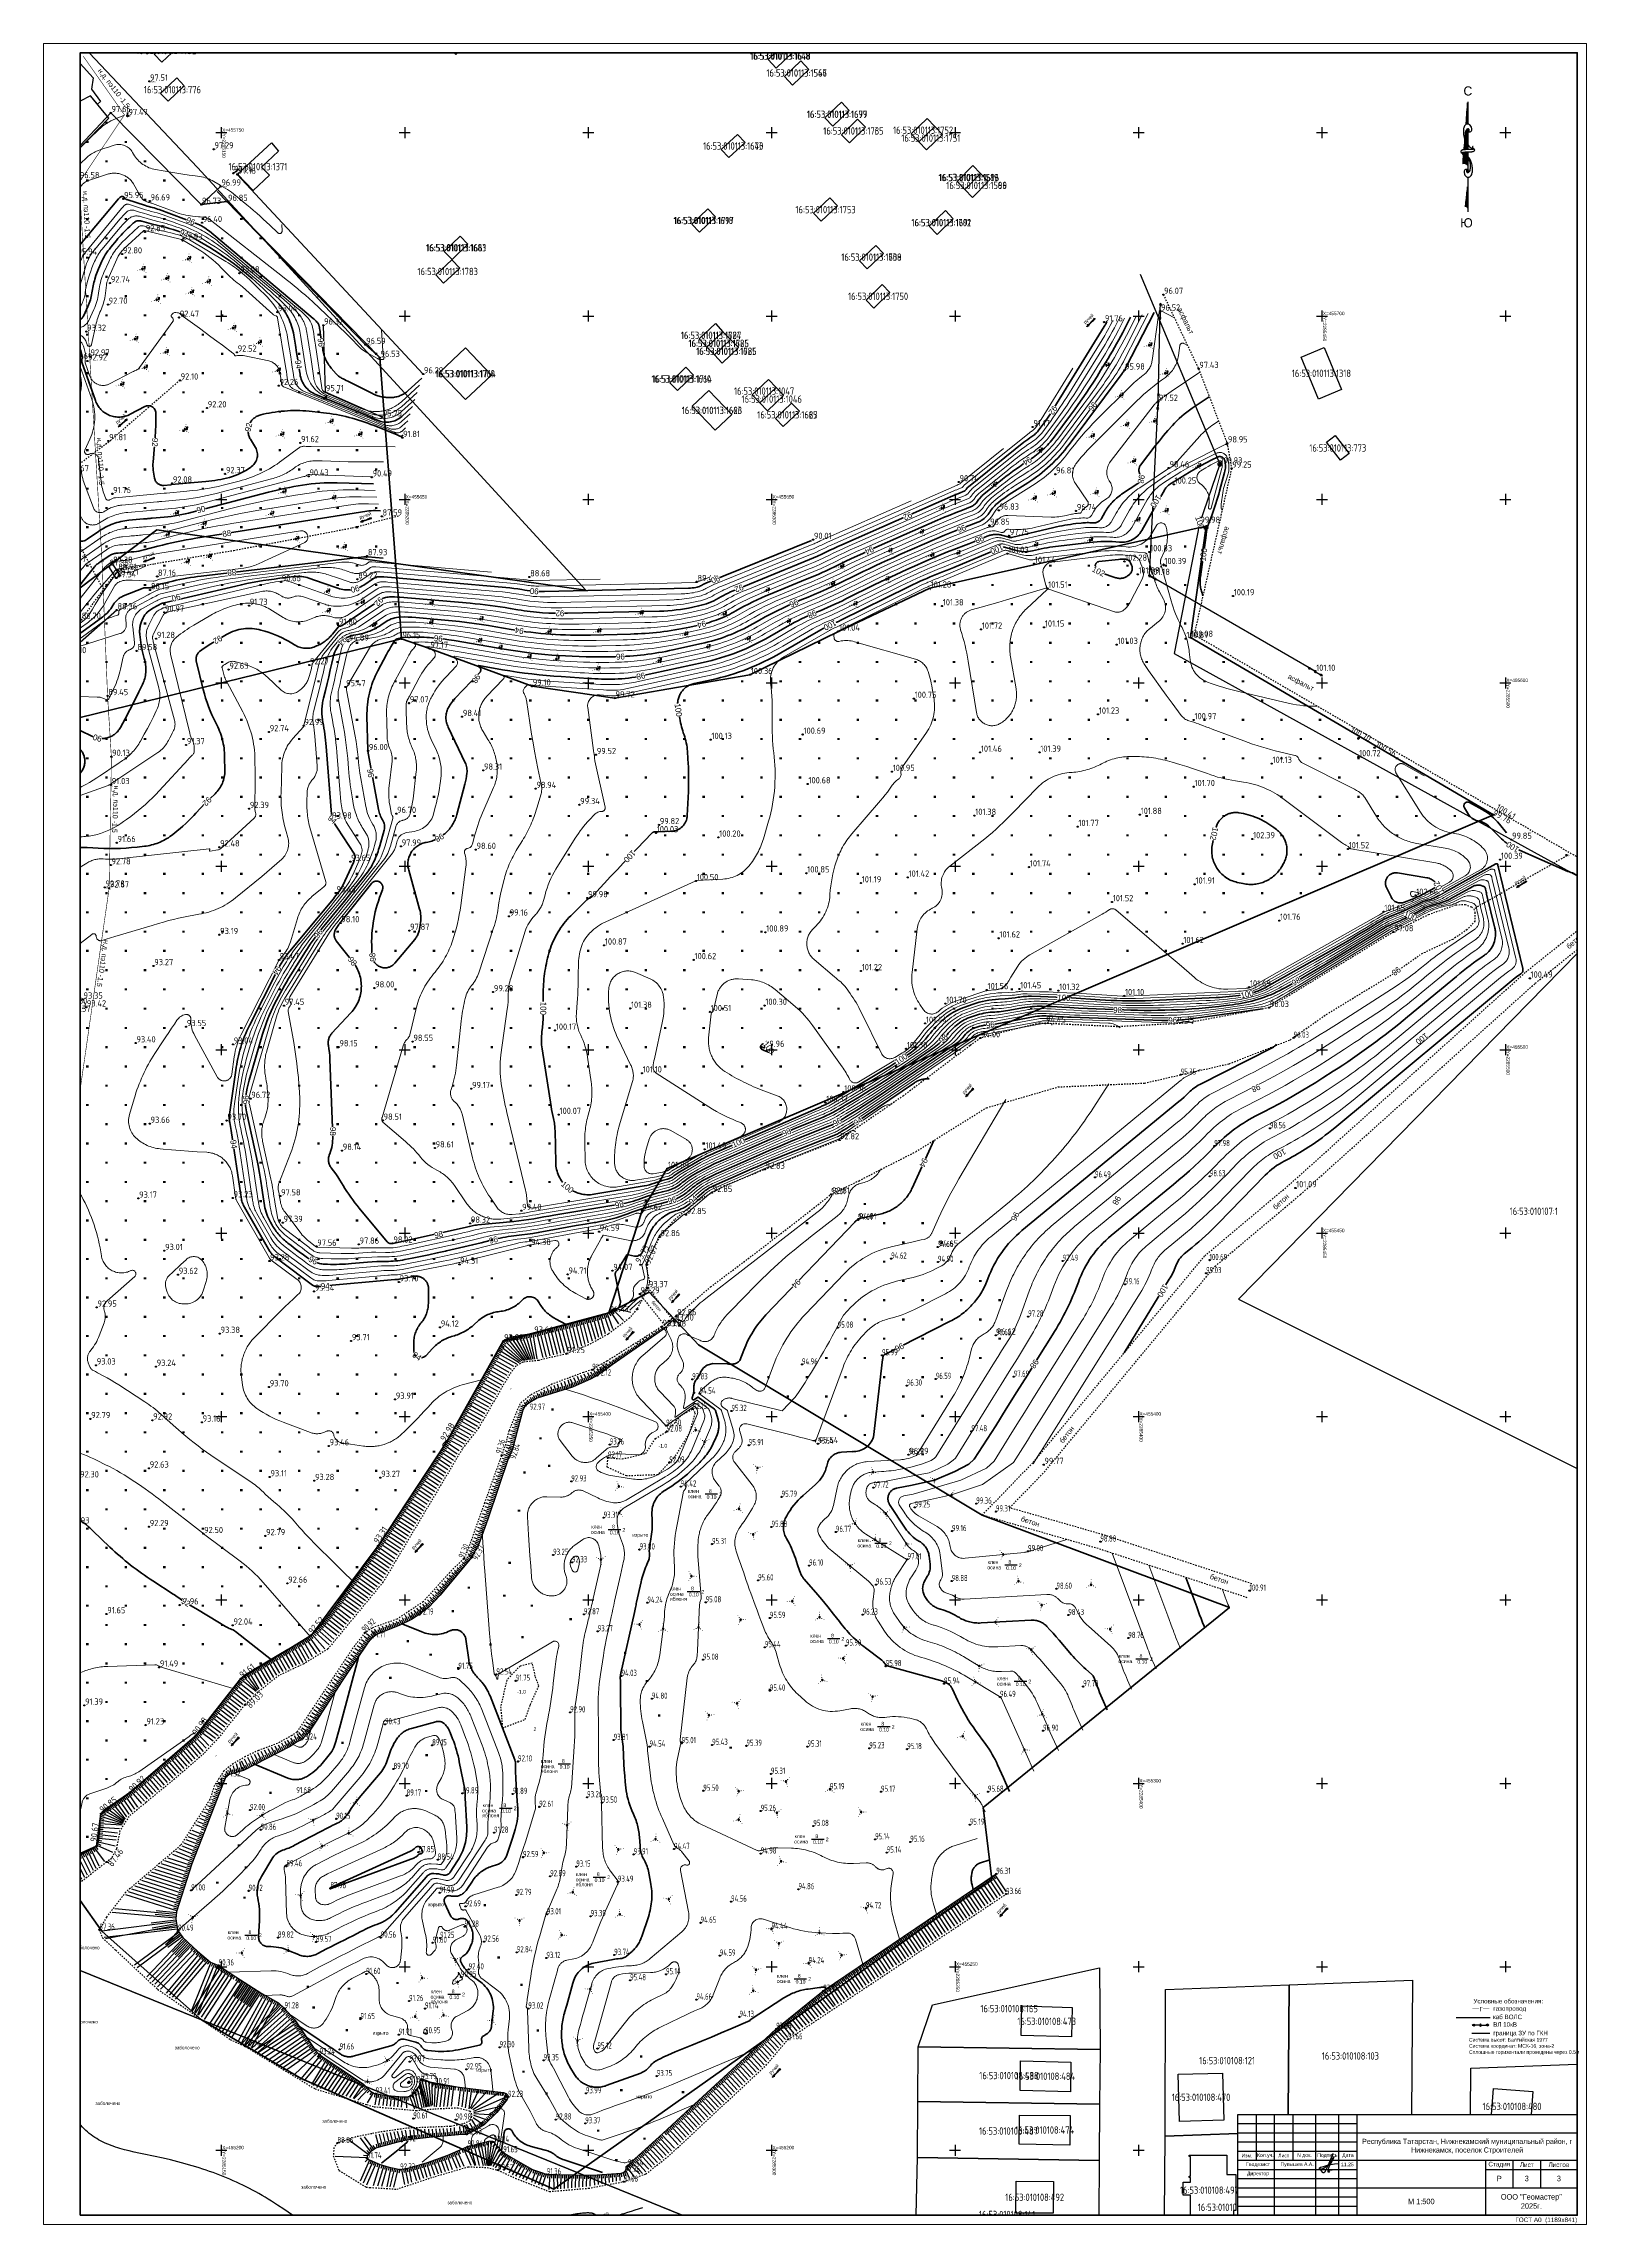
# Paper-space layout 'Лист3 А0 м500' of a CAD drawing. Header units: metres, sheet in millimetres. Extents: x 0 to 841, y 0 to 1189.
# The model-space entities are those that its viewports show. They can reach past a viewport. Long polylines and large blocks are cut down to what shows.
import ezdxf
from ezdxf.enums import TextEntityAlignment as Align

# ---------------------------------------------------------------- set-up
doc = ezdxf.new("R2010")
doc.units = ezdxf.units.M
doc.header["$PDMODE"] = 32
doc.header["$PDSIZE"] = 0.3
doc.linetypes.add('ЛИНИЯ_1.5-1.5', pattern=[3, 1.5, -1.5])
doc.linetypes.add('ЛЭП ВН', pattern=[0.002, 0.001, 0.001])
for name, color, linetype in [('-_линия', 7, 'Continuous'), ('-_точка', 7, 'Continuous'), ('0 @ 0.5', 7, 'Continuous'), ('0 @ 1', 7, 'Continuous'), ('b', 7, 'Continuous'), ('D', 1, 'Continuous'), ('Eg.14_Ограждения', 7, 'Continuous'), ('Eg.14_Ограждения1', 7, 'Continuous'), ('INHABITED', 14, 'Continuous'), ('LABELS', 254, 'Continuous'), ('m', 7, 'Continuous'), ('MUNICIPAL', 14, 'Continuous'), ('P', 94, 'Continuous'), ('Pb', 7, 'Continuous'), ('Pn', 7, 'Continuous'), ('Pr', 7, 'Continuous'), ('Pur', 7, 'Continuous'), ('Pv', 7, 'Continuous'), ('stena', 7, 'Continuous'), ('T', 7, 'Continuous'), ('U', 1, 'Continuous'), ('z-vor', 7, 'Continuous'), ('КОД', 7, 'Continuous'), ('руч', 7, 'Continuous'), ('ТОЧКИ_линия', 7, 'Continuous')]:
    doc.layers.add(name, color=color, linetype=linetype)
doc.styles.add('pragmai.shx2', font='pragmai.shx', dxfattribs={"height": 1.6})
doc.styles.get("Standard").update_dxf_attribs({"font": 'eskdu.shx'})
doc.styles.add('style1', font='d431.ttf')
doc.styles.add('БСАМ курсив малоконтрасный (Бм-431)', font='bm431.ttf')
doc.styles.add('Древний курсив (Д-431)', font='d431.ttf')
doc.styles.add('Рубленый (Р-131)', font='p131.ttf')
doc.linetypes.add('Газопр', pattern='A,5,-1,["Г",БСАМ курсив малоконтрасный (Бм-431),S=2,R=0,X=-1,Y=-1],-1,10,-2,10,-2,5', length=36)
doc.linetypes.add('ЗАБ_МЕТ_ВЫС', pattern='A,2,-0.5,[132,ltypeshp.shx,S=0.5,R=0,X=-0.5,Y=0],1e-05,[133,ltypeshp.shx,S=0.05,R=0,X=-0.05,Y=0],1e-05,[130,ltypeshp.shx,S=0.25,R=0,X=0,Y=0.75],-0.5,2', length=5.00002)
doc.linetypes.add('КОНТУР', pattern='A,0,-0.5,[133,ltypeshp.shx,S=0.05,R=0,X=-0.5,Y=0],-0.5', length=1)
doc.linetypes.add('ЛИНИЯ_СВЯЗИ', pattern='A,4.5,[133,ltypeshp.shx,S=0.2,R=0,X=-0.2,Y=0],1e-05,[133,ltypeshp.shx,S=0.15,R=0,X=-0.15,Y=0],1e-05,[133,ltypeshp.shx,S=0.1,R=0,X=-0.1,Y=0],1e-05,[133,ltypeshp.shx,S=0.05,R=0,X=-0.05,Y=0],4.5,-2', length=11.00003)
doc.linetypes.add('СЕТКА', pattern='A,0.001,[131,ltypeshp.shx,S=0.6,R=0,X=0,Y=-0.6],5,[131,ltypeshp.shx,S=0.6,R=180,X=1.2,Y=0.6],5', length=10.001)
doc.linetypes.add('ТЕПЛО2', pattern='A,5,-2.5,["2Т",БСАМ курсив малоконтрасный (Бм-431),S=2,R=0,X=-1.75,Y=-1],-2.5,10,-2,10,-2,5', length=39)

# ---------------------------------------------------------------- blocks, each defined once
blk = doc.blocks.new('*X108')
for p, q in [((3042.8, 778.5), (3055.1, 778.5)), ((3043.1, 778.6), (3054, 778.6)), ((3043.3, 778.8), (3053, 778.8)), ((3043.4, 778.9), (3051.9, 778.9)), ((3043.5, 779.1), (3049.7, 779.1)), ((3043.5, 779), (3050.8, 779)), ((3043.6, 779.8), (3044.4, 779.8)), ((3043.6, 779.6), (3045.5, 779.6)), ((3043.6, 779.5), (3046.5, 779.5)), ((3043.6, 779.4), (3047.6, 779.4)), ((3043.6, 779.2), (3048.7, 779.2))]:
    blk.add_line(p, q)
blk = doc.blocks.new('*X107')
for p, q in [((3067.6, 778.5), (3072.8, 778.5)), ((3067.7, 778.6), (3073, 778.6)), ((3067.9, 778.8), (3073.1, 778.8)), ((3068, 778.9), (3073.3, 778.9)), ((3068.1, 779), (3075.4, 779)), ((3068.2, 779.2), (3075.4, 779.2)), ((3068.2, 779.1), (3075.4, 779.1)), ((3068.3, 779.4), (3075.4, 779.4)), ((3068.4, 779.7), (3075.4, 779.7)), ((3068.4, 779.6), (3075.4, 779.6)), ((3068.4, 779.5), (3075.4, 779.5)), ((3068.5, 781.2), (3068.5, 781.2)), ((3068.5, 781.1), (3070.1, 781.1)), ((3068.5, 781), (3071.8, 781)), ((3068.5, 780.1), (3075.3, 780.1)), ((3068.5, 780), (3075.3, 780)), ((3068.5, 779.9), (3075.4, 779.9)), ((3068.6, 780.9), (3073.4, 780.9)), ((3068.6, 780.7), (3075, 780.7)), ((3068.6, 780.6), (3075.3, 780.6)), ((3068.6, 780.5), (3075.3, 780.5)), ((3068.6, 780.4), (3075.3, 780.4)), ((3068.6, 780.2), (3075.3, 780.2)), ((3073, 778.5), (3075.4, 778.5)), ((3073.1, 778.6), (3075.4, 778.6)), ((3073.2, 778.8), (3075.4, 778.8)), ((3073.4, 778.9), (3075.4, 778.9))]:
    blk.add_line(p, q)
blk = doc.blocks.new('*X106')
for p, q in [((3091.4, 779.4), (3092.6, 779.4)), ((3091.4, 779.2), (3094.3, 779.2)), ((3091.4, 779.1), (3095.9, 779.1)), ((3091.5, 779), (3097.5, 779)), ((3091.5, 778.9), (3099.1, 778.9)), ((3091.5, 778.7), (3100.7, 778.7)), ((3091.5, 778.6), (3102.3, 778.6)), ((3091.5, 778.5), (3103.9, 778.5))]:
    blk.add_line(p, q)
blk = doc.blocks.new('*X105')
for p, q in [((3080, 778.5), (3088.8, 778.5)), ((3080.3, 778.6), (3088.7, 778.6)), ((3080.6, 778.8), (3088.6, 778.8)), ((3080.9, 778.9), (3088.5, 778.9)), ((3081.2, 779), (3088.4, 779)), ((3081.5, 779.1), (3088.3, 779.1)), ((3081.9, 779.2), (3088.1, 779.2)), ((3082.2, 779.4), (3087.9, 779.4)), ((3082.6, 779.5), (3087.6, 779.5)), ((3083.1, 779.6), (3087.3, 779.6)), ((3083.7, 779.8), (3086.8, 779.8)), ((3084.8, 779.9), (3085.1, 779.9))]:
    blk.add_line(p, q)
blk = doc.blocks.new('*X104')
for p, q in [((3076.6, 780.5), (3078.1, 780.5)), ((3076.6, 780.4), (3079.8, 780.4)), ((3076.6, 780.2), (3081.4, 780.2)), ((3076.6, 780.1), (3082.5, 780.1)), ((3076.6, 780), (3082.2, 780)), ((3076.6, 779.9), (3081.9, 779.9)), ((3076.6, 779.8), (3081.5, 779.8)), ((3076.6, 779.6), (3081.3, 779.6)), ((3076.7, 779.5), (3081.1, 779.5)), ((3076.7, 779.4), (3080.9, 779.4)), ((3076.7, 779.2), (3080.7, 779.2)), ((3076.7, 779.1), (3080.5, 779.1)), ((3076.7, 779), (3080.3, 779)), ((3076.7, 778.9), (3080.1, 778.9)), ((3076.7, 778.8), (3079.9, 778.8)), ((3076.7, 778.6), (3079.8, 778.6)), ((3076.7, 778.5), (3079.6, 778.5))]:
    blk.add_line(p, q)
blk = doc.blocks.new('С_Ю')
at = {"color": 0, "linetype": 'Continuous'}
for p, q in [((0, 60), (-1, 47.6)), ((0, 60), (0, 47.8)), ((-1.7, 38.5), (-2, 33.8)), ((-1.6, 39.4), (-1.7, 38.5)), ((-1.3, 43.3), (-1.4, 42.4)), ((0, 45.3), (0, 33.9)), ((-2.1, 32.6), (-2.6, 26.2)), ((0, 32.7), (0, 32.5)), ((0, 32.5), (0, 30.4)), ((0, 30.1), (0, 29.4)), ((0, 29.4), (0, 25.3)), ((0, 25.3), (0, 21.4)), ((0, 14.1), (-1.3, 2.8)), ((0, 18.9), (0, 14.1)), ((0, 14.1), (0, 1.9)), ((0, 1.9), (0, 0))]:
    blk.add_line(p, q, dxfattribs=at)
for points in [[(-0.5, 44.1, 0.077736), (-0.1, 43.8, 0.07962), (0.4, 43.6, 0.096266), (1.1, 43.6, 0.100752), (1.7, 43.8, 0.224486), (2.2, 44.5, 0.11255), (2, 46.1, 0.100563), (1.3, 47.2, 0.134878), (0.5, 47.7, 0.132719), (-0.6, 47.8, 0.155229), (-1.4, 47.3, 0.101616), (-2, 46.3, 0.067278), (-2.3, 44.5, 0.034332), (-2.3, 42.1, 0.050354), (-2, 40.5, 0.032541), (-1.2, 38.5, 0.044988), (-0.5, 37.2, 0.025546), (0, 36.5, 0.017117), (0.9, 35.6, 0.06565), (1.6, 35.1, 0.042468), (2.8, 34.5)], [(0.4, 43.6, 0.076919), (0.7, 43.9, 0.080527), (0.8, 44.2, 0.088695), (0.8, 44.8, 0.141897), (0.6, 45.1, 0.152973), (0.4, 45.3, 0.126446), (0, 45.2, 0.120122), (-0.4, 45, 0.080483), (-0.8, 44.5, 0.067361), (-1.2, 43.5, 0.059891), (-1.4, 42.3, 0.028199), (-1.3, 40.8, 0.039094), (-1.1, 39.7, 0.016831), (-0.8, 39, 0.008651), (-0.3, 37.6, 0.03625), (0, 36.9, 0.021578), (0.7, 35.8)], [(0, 33.9, 0.004821), (-0.5, 33.9, 0.00885), (-0.8, 33.9, 0.005772), (-1.9, 33.8, 0.010588), (-2.5, 33.8, 0.071206), (-3, 33.6, 0.064975), (-3.5, 33.4, 0.103615), (-3.7, 33.1, 0.157116), (-3.8, 32.8, 0.084448), (-3.7, 32.5, 0.119022), (-3.5, 32.4), (-3, 32), (-2.7, 31.7)], [(-2.9, 31, 0.155222), (-2.7, 31.2, 0.230745), (-2.6, 31.4, 0.039788), (-2.6, 31.6, 0.040789), (-2.7, 31.8, 0.05365), (-2.8, 31.9, -0.067543), (-2.9, 32, -0.159888), (-2.9, 32.3, -0.204389), (-2.8, 32.5, -0.067398), (-2.6, 32.5, -0.052215), (-2.4, 32.6, -0.013577), (-2, 32.6, -0.005027), (-0.8, 32.7, -0.010776), (-0.6, 32.7, -0.005653), (0, 32.7)], [(0.7, 22.6, 0.077736), (0.3, 22.9, 0.07962), (-0.2, 23.1, 0.096266), (-0.9, 23.1, 0.100752), (-1.5, 22.9, 0.224486), (-1.9, 22.2, 0.11255), (-1.8, 20.6, 0.100563), (-1.1, 19.5, 0.134878), (-0.2, 18.9, 0.132719), (0.8, 18.9, 0.155229), (1.6, 19.4, 0.101616), (2.2, 20.4, 0.067278), (2.6, 22.2, 0.034332), (2.5, 24.6, 0.050354), (2.2, 26.1, 0.032541), (1.5, 28.1, 0.044988), (0.7, 29.5, 0.025546), (0.2, 30.1, 0.017117), (-0.7, 31.1, 0.06565), (-1.3, 31.6, 0.042468), (-2.6, 32.2)], [(-0.2, 23.1, 0.076919), (-0.4, 22.8, 0.080527), (-0.6, 22.5, 0.088695), (-0.6, 21.9, 0.141897), (-0.4, 21.6, 0.152973), (-0.1, 21.4, 0.126446), (0.3, 21.4, 0.120122), (0.6, 21.7, 0.080483), (1.1, 22.2, 0.067361), (1.4, 23.2, 0.059891), (1.6, 24.4, 0.028199), (1.5, 25.9, 0.039094), (1.3, 27, 0.016831), (1, 27.7, 0.008651), (0.5, 29.1, 0.03625), (0.2, 29.8, 0.021578), (-0.5, 30.9)], [(3, 35.6, 0.155222), (2.7, 35.4, 0.230745), (2.6, 35.2, 0.039788), (2.7, 35, 0.040789), (2.8, 34.8, 0.05365), (2.8, 34.7, -0.067543), (2.9, 34.5, -0.159888), (3, 34.3, -0.204389), (2.9, 34.1, -0.067398), (2.7, 34, -0.052215), (2.4, 34, -0.013577), (2, 33.9, -0.005027), (0.9, 33.9, -0.010776), (0.6, 33.9, -0.005653), (0, 33.9)], [(0, 32.7, 0.004821), (0.6, 32.7, 0.00885), (0.8, 32.7, 0.005772), (1.9, 32.7, 0.010588), (2.5, 32.8, 0.071206), (3, 32.9, 0.064975), (3.5, 33.2, 0.103615), (3.8, 33.5, 0.157116), (3.8, 33.8, 0.084448), (3.7, 34, 0.119022), (3.6, 34.2), (3, 34.6), (2.7, 34.8)]]:
    blk.add_lwpolyline(points, format="xyb", dxfattribs=at)
for centre, radius, start, end in [((-2.1, 23.5), 2.78, 40.1394, 100.2647), ((-1, 1.9), 0.999, 0.0614, 108.1897)]:
    blk.add_arc(centre, radius, start, end, dxfattribs=at)
at = {"color": 0, "linetype": 'Continuous', "xscale": 0.9375, "yscale": 0.9375, "zscale": 0.9375, "rotation": 90}
for name in ['*X106', '*X104', '*X105', '*X107', '*X108']:
    blk.add_blockref(name, (729.8, -2850.5), dxfattribs=at)
at = {"color": 0, "linetype": 'Continuous', "style": 'БСАМ курсив малоконтрасный (Бм-431)'}
for s, p in [('С', (-2.3, 63.4)), ('Ю', (-4, -8.5))]:
    blk.add_text(s, height=5, dxfattribs=at).set_placement(p)
blk = doc.blocks.new('Столб ЖБ')
at = {"color": 0, "linetype": 'Continuous', "flags": 128}
blk.add_lwpolyline([(0.5, 0), (0.5, 0.1), (0.4, 0.2), (0.4, 0.4), (0.2, 0.4), (0.1, 0.5), (0, 0.5), (-0.1, 0.5), (-0.2, 0.4), (-0.4, 0.4), (-0.4, 0.2), (-0.5, 0.1), (-0.5, 0), (-0.5, -0.1), (-0.4, -0.2), (-0.4, -0.4), (-0.2, -0.4), (-0.1, -0.5), (0, -0.5), (0.1, -0.5), (0.2, -0.4), (0.4, -0.4), (0.4, -0.2), (0.5, -0.1)], close=True, dxfattribs=at)
at = {"color": 0, "linetype": 'Continuous'}
blk.add_circle((0, 0), 0.05, dxfattribs=at)
blk = doc.blocks.new('ЛЭП ВН')
at = {"color": 0, "linetype": 'Continuous'}
for p, q in [((0, 4.5), (-0.5, 3.6)), ((0, 3.9), (-0.4, 3.1)), ((0, 0.5), (0, 4.5)), ((0, 4.5), (0.5, 3.6)), ((0, 3.9), (0.4, 3.1))]:
    blk.add_line(p, q, dxfattribs=at)
blk = doc.blocks.new('ГОСТ A0 1189x841')
at = {"color": 0, "linetype": 'Continuous', "lineweight": 0}
blk.add_lwpolyline([(0, 0), (0, 1189), (841, 1189), (841, 0)], close=True, dxfattribs=at)
at = {"color": 0, "linetype": 'Continuous', "lineweight": 40}
blk.add_lwpolyline([(20, 5), (20, 1184), (836, 1184), (836, 5)], close=True, dxfattribs=at)
at = {"color": 0, "linetype": 'Continuous', "style": 'Рубленый (Р-131)'}
blk.add_text('ГОСТ A0  (1189x841)', height=2.5, dxfattribs=at).set_placement((836, 2.5), align=Align.MIDDLE_RIGHT)
blk = doc.blocks.new('A$C59296F29')
at = {"color": 5, "linetype": 'Continuous', "lineweight": 25}
for points in [[(5.23, 2.43), (4.26, 2.35), (3.14, 2.18), (2.5, 2.06), (1.4, 1.77), (0.81, 1.58), (0.43, 1.43), (0.12, 1.29), (0, 1.19), (0.51, 1.11), (1.56, 0.96), (2.18, 0.87), (2.61, 0.81), (2.91, 0.78), (3.22, 0.79), (3.39, 0.8), (3.58, 0.79)], [(3.72, 4.72), (3.84, 5.14), (3.84, 5.24), (3.78, 5.22), (3.67, 4.98), (2.5, 2.08), (1.74, 0.47), (1.57, 0.17), (1.37, 0), (1.17, 0.01), (1.03, 0.13), (0.63, 0.61), (0.6, 0.77), (0.88, 1.06), (1.42, 1.36), (2.21, 1.82), (2.58, 2.14), (3.06, 2.59), (3.26, 2.83), (3.4, 3.1), (3.52, 3.47), (3.66, 3.82), (3.77, 4.05), (3.86, 4.22), (3.98, 4.37), (4.03, 4.41), (4.09, 4.43), (4.11, 4.4), (4.1, 4.28), (3.98, 4.05), (3.5, 3.07), (3.11, 2.29), (2.74, 1.56), (2.57, 1.24), (2.53, 1.12), (2.46, 0.92), (2.44, 0.79), (2.41, 0.7), (2.4, 0.56), (2.39, 0.46), (2.41, 0.38), (2.45, 0.33), (2.47, 0.32), (2.5, 0.32)], [(2.76, 0.67), (2.66, 0.56), (2.63, 0.5), (2.61, 0.43), (2.61, 0.35), (2.63, 0.31), (2.68, 0.28), (2.74, 0.29), (2.83, 0.3), (2.91, 0.32), (2.99, 0.37)]]:
    blk.add_lwpolyline(points, dxfattribs=at)
blk = doc.blocks.new('A$C2C5448CB')
at = {"linetype": 'ТЕПЛО2', "xscale": 2, "yscale": 2, "zscale": 2}
blk.add_blockref('A$C59296F29', (0, 0), dxfattribs=at)
blk = doc.blocks.new('A$C13070ADD')
at = {"linetype": 'Continuous', "xscale": 0.5, "yscale": 0.5, "zscale": 0.5}
blk.add_blockref('A$C2C5448CB', (0, 0), dxfattribs=at)
blk = doc.blocks.new('Люк Кабель Связи')
at = {"color": 0, "linetype": 'Continuous'}
for p, q in [((0, 0), (-0.7, -0.7)), ((0, 0), (0, 1)), ((0.7, -0.7), (0, 0))]:
    blk.add_line(p, q, dxfattribs=at)
at = {"color": 0, "linetype": 'Continuous', "flags": 128}
blk.add_lwpolyline([(1, 0), (1, 0.3), (0.9, 0.5), (0.7, 0.7), (0.5, 0.9), (0.3, 1), (0, 1), (-0.3, 1), (-0.5, 0.9), (-0.7, 0.7), (-0.9, 0.5), (-1, 0.3), (-1, 0), (-1, -0.3), (-0.9, -0.5), (-0.7, -0.7), (-0.5, -0.9), (-0.3, -1), (0, -1), (0.3, -1), (0.5, -0.9), (0.7, -0.7), (0.9, -0.5), (1, -0.3)], close=True, dxfattribs=at)
blk = doc.blocks.new('Нога дер')
at = {"color": 0, "linetype": 'Continuous', "flags": 128}
blk.add_lwpolyline([(0.3, 0), (0.3, 0.1), (0.3, 0.1), (0.2, 0.2), (0.1, 0.3), (0.1, 0.3), (0, 0.3), (-0.1, 0.3), (-0.2, 0.3), (-0.2, 0.2), (-0.3, 0.1), (-0.3, 0.1), (-0.3, 0), (-0.3, -0.1), (-0.3, -0.2), (-0.2, -0.2), (-0.2, -0.3), (-0.1, -0.3), (0, -0.3), (0.1, -0.3), (0.1, -0.3), (0.2, -0.2), (0.3, -0.2), (0.3, -0.1)], close=True, dxfattribs=at)
blk = doc.blocks.new('ворота')
at = {"color": 0, "linetype": 'Continuous'}
blk.add_line((-0.5, 0), (0.5, 0), dxfattribs=at)
blk = doc.blocks.new('Столбик кабельный')
at = {"linetype": 'Continuous'}
h = blk.add_hatch(color=0, dxfattribs=at)
edge = h.paths.add_edge_path()
edge.add_arc((0, 0), 0.5, 0, 360)
at = {"color": 0, "linetype": 'Continuous'}
for p, q in [((0.5, 1.5), (-0.5, 1.5)), ((0, 0.5), (0, 1.5))]:
    blk.add_line(p, q, dxfattribs=at)
blk.add_circle((0, 0), 0.5, dxfattribs=at)
blk = doc.blocks.new('Крест сетки')
at = {"color": 72, "linetype": 'Continuous'}
for p, q in [((-3, 0), (3, 0)), ((0, 3), (0, -3))]:
    blk.add_line(p, q, dxfattribs=at)
blk = doc.blocks.new('Штриховка Луговая растительность')
at = {"color": 3, "linetype": 'Continuous'}
for p, q in [((-0.4, 1), (-0.4, 0)), ((0.4, 0), (0.4, 1))]:
    blk.add_line(p, q, dxfattribs=at)
blk = doc.blocks.new('Направление течения')
at = {"linetype": 'Continuous'}
h = blk.add_hatch(color=0, dxfattribs=at)
edge = h.paths.add_edge_path()
edge.add_arc((0, 2.3), 1.04, 241.8876, 266.7395)
edge.add_spline(control_points=[(-0.1, 1.3), (-0.1, 1.5), (-0.1, 2.3), (-0.1, 4), (-0.2, 5.5), (-0.3, 6.3)], knot_values=[0, 0, 0, 0, 0.625751, 2.516384, 4.981065, 4.981065, 4.981065, 4.981065], degree=3, periodic=0)
edge.add_arc((0, 6.6), 0.414, 235.3367, 276.6842)
edge.add_arc((0, 6.6), 0.414, 263.3158, 304.6633)
edge.add_spline(control_points=[(0.3, 6.3), (0.2, 5.5), (0.1, 4), (0.1, 2.3), (0.1, 1.5), (0.1, 1.3)], knot_values=[0, 0, 0, 0, 2.464681, 4.355314, 4.981065, 4.981065, 4.981065, 4.981065], degree=3, periodic=0)
edge.add_arc((0, 2.3), 1.04, 273.2605, 298.1124)
edge.add_spline(control_points=[(0.5, 1.4), (0.4, 1.2), (0.1, 0.8), (0, 0.3), (0, 0)], knot_values=[0, 0, 0, 0, 0.685038, 1.525237, 1.525237, 1.525237, 1.525237], degree=3, periodic=0)
edge.add_spline(control_points=[(0, 0), (0, 0.3), (-0.1, 0.8), (-0.4, 1.2), (-0.5, 1.4)], knot_values=[0, 0, 0, 0, 0.840199, 1.525237, 1.525237, 1.525237, 1.525237], degree=3, periodic=0)
at = {"color": 0, "linetype": 'Continuous'}
blk.add_line((0, 0), (0, 6.2), dxfattribs=at)
for centre, radius, start, end in [((0, 2.3), 1.04, 241.8876, 266.7395), ((0, 6.6), 0.414, 235.3367, 276.6842), ((0, 6.6), 0.414, 263.3158, 304.6633), ((0, 2.3), 1.04, 273.2605, 298.1124)]:
    blk.add_arc(centre, radius, start, end, dxfattribs=at)
for points in [[(0, 0), (-0.2, 0.8), (-0.5, 1.4)], [(-0.1, 1.3), (-0.1, 1.9), (-0.1, 3.8), (-0.3, 6.3)], [(0, 0), (0.2, 0.8), (0.5, 1.4)], [(0.1, 1.3), (0.1, 1.9), (0.1, 3.8), (0.3, 6.3)]]:
    blk.add_spline(points, degree=3, dxfattribs=at)
blk = doc.blocks.new('Штриховка Кустарник Колючий')
at = {"linetype": 'Continuous'}
h = blk.add_hatch(color=3, dxfattribs=at)
edge = h.paths.add_edge_path()
edge.add_arc((2, -1.9), 0.2, 0, 360)
edge = h.paths.add_edge_path()
edge.add_arc((0.6, 2.7), 0.2, 0, 360)
edge = h.paths.add_edge_path()
edge.add_arc((-2.7, -0.8), 0.2, 0, 360)
h = blk.add_hatch(color=3, dxfattribs=at)
edge = h.paths.add_edge_path()
edge.add_arc((0.3, 1.4), 0.3, 0, 360)
edge = h.paths.add_edge_path()
edge.add_arc((-1.3, -0.4), 0.3, 0, 360)
edge = h.paths.add_edge_path()
edge.add_arc((1, -1), 0.3, 0, 360)
h = blk.add_hatch(color=3, dxfattribs=at)
edge = h.paths.add_edge_path()
edge.add_spline(control_points=[(1.2, -0.3), (1.3, 0), (1.3, 0.5), (1.4, 1), (1.2, 1.7), (1.1, 1), (1.1, 0.5), (1.2, 0), (1.2, -0.3)], knot_values=[0, 0, 0, 0, 0.838296, 1.522181, 1.855336, 2.184891, 2.879704, 3.701437, 3.701437, 3.701437, 3.701437], degree=3, periodic=0)
at = {"color": 3, "linetype": 'Continuous', "flags": 128}
blk.add_lwpolyline([(0.4, 0), (0.4, 0.1), (0.3, 0.2), (0.3, 0.3), (0.2, 0.3), (0.1, 0.4), (0, 0.4), (-0.1, 0.4), (-0.2, 0.3), (-0.3, 0.3), (-0.3, 0.2), (-0.4, 0.1), (-0.4, 0), (-0.4, -0.1), (-0.3, -0.2), (-0.3, -0.3), (-0.2, -0.3), (-0.1, -0.4), (0, -0.4), (0.1, -0.4), (0.2, -0.3), (0.3, -0.3), (0.3, -0.2), (0.4, -0.1)], close=True, dxfattribs=at)
at = {"color": 3, "linetype": 'Continuous'}
blk.add_spline([(1.2, -0.3), (1.3, 0.5), (1.4, 1.2), (1.3, 1.5), (1.2, 1.2), (1.1, 0.5), (1.2, -0.3)], degree=3, dxfattribs=at)
blk = doc.blocks.new('Штриховка Кустарник')
at = {"linetype": 'Continuous'}
h = blk.add_hatch(color=3, dxfattribs=at)
edge = h.paths.add_edge_path()
edge.add_arc((2, -1.9), 0.2, 0, 360)
edge = h.paths.add_edge_path()
edge.add_arc((0.6, 2.7), 0.2, 0, 360)
edge = h.paths.add_edge_path()
edge.add_arc((-2.7, -0.8), 0.2, 0, 360)
h = blk.add_hatch(color=3, dxfattribs=at)
edge = h.paths.add_edge_path()
edge.add_arc((0.3, 1.4), 0.3, 0, 360)
edge = h.paths.add_edge_path()
edge.add_arc((-1.3, -0.4), 0.3, 0, 360)
edge = h.paths.add_edge_path()
edge.add_arc((1, -1), 0.3, 0, 360)
at = {"color": 3, "linetype": 'Continuous', "flags": 128}
blk.add_lwpolyline([(0.4, 0), (0.4, 0.1), (0.3, 0.2), (0.3, 0.3), (0.2, 0.3), (0.1, 0.4), (0, 0.4), (-0.1, 0.4), (-0.2, 0.3), (-0.3, 0.3), (-0.3, 0.2), (-0.4, 0.1), (-0.4, 0), (-0.4, -0.1), (-0.3, -0.2), (-0.3, -0.3), (-0.2, -0.3), (-0.1, -0.4), (0, -0.4), (0.1, -0.4), (0.2, -0.3), (0.3, -0.3), (0.3, -0.2), (0.4, -0.1)], close=True, dxfattribs=at)

msp = doc.modelspace()

# ---------------------------------------------------------------- linework, layer by layer
at = {"layer": '-_точка', "color": 104, "true_color": 0x0f9115}
for p in [(2285418.47, 455642.74, 100.49), (2285414.14, 455612.35, 100.08), (2285496.79, 455564.06, 100.41)]:
    msp.add_point(p, dxfattribs=at)
at = {"linetype": 'ЛЭП ВН'}
for p, q in [((2285405.34, 455676.68, 97.52), (2285405.92, 455701.3, 96.52)), ((2285402.98, 455629.24, 100.39), (2285405.34, 455676.68, 97.52)), ((2285448.2, 455603.08, 101.1), (2285402.98, 455629.24, 100.39))]:
    msp.add_line(p, q, dxfattribs=at)
at = {"linetype": 'Continuous'}
for p, q in [((2285256.46, 455428.85), (2285257.02, 455428.01)), ((2285256.85, 455429.16), (2285259.62, 455426.22)), ((2285257.21, 455429.5), (2285261.63, 455428.41)), ((2285257.21, 455429.5), (2285257.9, 455428.78)), ((2285235.39, 455422.75), (2285235.64, 455421.78)), ((2285235.87, 455422.88), (2285237.62, 455416.08)), ((2285236.36, 455423), (2285236.6, 455422.03)), ((2285236.84, 455423.13), (2285238.59, 455416.31)), ((2285237.32, 455423.25), (2285237.57, 455422.28)), ((2285237.81, 455423.37), (2285239.56, 455416.55)), ((2285238.29, 455423.5), (2285238.54, 455422.53)), ((2285238.78, 455423.62), (2285240.53, 455416.78)), ((2285239.26, 455423.75), (2285239.51, 455422.78)), ((2285239.75, 455423.87), (2285241.51, 455417.01)), ((2285240.23, 455424), (2285240.48, 455423.03)), ((2285240.71, 455424.12), (2285242.48, 455417.24)), ((2285241.2, 455424.24), (2285241.45, 455423.28)), ((2285241.68, 455424.37), (2285243.45, 455417.48)), ((2285242.17, 455424.49), (2285242.42, 455423.52)), ((2285242.65, 455424.62), (2285244.41, 455417.78)), ((2285243.14, 455424.74), (2285243.38, 455423.77)), ((2285243.62, 455424.87), (2285245.34, 455418.16)), ((2285244.11, 455424.99), (2285244.35, 455424.02)), ((2285244.59, 455425.11), (2285246.28, 455418.53)), ((2285245.07, 455425.24), (2285245.32, 455424.27)), ((2285245.56, 455425.36), (2285247.21, 455418.91)), ((2285246.04, 455425.49), (2285246.29, 455424.52)), ((2285246.53, 455425.61), (2285248.15, 455419.29)), ((2285247.01, 455425.74), (2285247.26, 455424.77)), ((2285247.5, 455425.86), (2285249.09, 455419.66)), ((2285247.98, 455425.98), (2285248.23, 455425.02)), ((2285248.46, 455426.11), (2285250.02, 455420.05)), ((2285248.95, 455426.23), (2285249.2, 455425.26)), ((2285249.43, 455426.37), (2285251.05, 455420.62)), ((2285249.91, 455426.5), (2285250.18, 455425.54)), ((2285250.39, 455426.64), (2285251.95, 455421.12)), ((2285250.87, 455426.77), (2285251.15, 455425.81)), ((2285251.35, 455426.91), (2285252.85, 455421.61)), ((2285251.84, 455427.04), (2285252.11, 455426.08)), ((2285252.32, 455427.18), (2285253.75, 455422.1)), ((2285252.8, 455427.32), (2285253.07, 455426.35)), ((2285253.28, 455427.45), (2285254.65, 455422.6)), ((2285253.76, 455427.61), (2285254.1, 455426.67)), ((2285254.23, 455427.78), (2285255.82, 455423.36)), ((2285254.7, 455427.95), (2285255.04, 455427.01)), ((2285255.17, 455428.12), (2285256.66, 455423.99)), ((2285255.63, 455428.29), (2285256.19, 455427.46)), ((2285256.05, 455428.57), (2285258.28, 455425.23)), ((2285267.97, 455422.05), (2285267.49, 455422.73)), ((2285268.37, 455422.34), (2285268.1, 455422.73)), ((2285268.78, 455422.63), (2285268.34, 455423.27)), ((2285269.19, 455422.91), (2285268.94, 455423.28)), ((2285269.6, 455423.2), (2285269.18, 455423.81)), ((2285270.01, 455423.49), (2285269.77, 455423.83)), ((2285270.42, 455423.77), (2285270.02, 455424.35)), ((2285270.83, 455424.06), (2285270.6, 455424.39)), ((2285224.86, 455416.96), (2285225.73, 455416.47)), ((2285225.1, 455417.39), (2285230.46, 455414.38)), ((2285225.35, 455417.83), (2285226.22, 455417.34)), ((2285225.59, 455418.26), (2285231.16, 455414.77)), ((2285225.84, 455418.7), (2285226.66, 455418.13)), ((2285226.09, 455419.14), (2285231.53, 455415)), ((2285226.33, 455419.57), (2285227.1, 455418.93)), ((2285226.58, 455420.01), (2285231.92, 455415.18)), ((2285226.82, 455420.44), (2285227.53, 455419.74)), ((2285227.17, 455420.8), (2285232.34, 455415.25)), ((2285227.59, 455421.06), (2285228.24, 455420.3)), ((2285228.04, 455421.27), (2285232.77, 455415.32)), ((2285228.52, 455421.41), (2285229.12, 455420.6)), ((2285229.01, 455421.54), (2285233.19, 455415.38)), ((2285229.49, 455421.67), (2285230.02, 455420.82)), ((2285229.98, 455421.77), (2285233.61, 455415.45)), ((2285230.47, 455421.86), (2285230.93, 455420.98)), ((2285230.96, 455421.96), (2285234.04, 455415.51)), ((2285231.45, 455422.05), (2285231.85, 455421.13)), ((2285231.94, 455422.15), (2285234.47, 455415.57)), ((2285232.43, 455422.23), (2285232.75, 455421.29)), ((2285232.93, 455422.32), (2285234.9, 455415.62)), ((2285233.42, 455422.4), (2285233.66, 455421.43)), ((2285233.91, 455422.48), (2285235.33, 455415.67)), ((2285234.41, 455422.56), (2285234.57, 455421.58)), ((2285234.9, 455422.64), (2285236.04, 455415.75)), ((2285259.77, 455416.32), (2285259.22, 455417.1)), ((2285260.18, 455416.61), (2285259.77, 455417.19)), ((2285260.59, 455416.89), (2285260.07, 455417.64)), ((2285261, 455417.18), (2285260.6, 455417.75)), ((2285261.41, 455417.47), (2285260.92, 455418.17)), ((2285261.82, 455417.75), (2285261.44, 455418.3)), ((2285262.23, 455418.04), (2285261.77, 455418.7)), ((2285262.64, 455418.33), (2285262.27, 455418.85)), ((2285263.05, 455418.61), (2285262.61, 455419.24)), ((2285263.46, 455418.9), (2285263.1, 455419.41)), ((2285263.87, 455419.19), (2285263.28, 455420.03)), ((2285264.28, 455419.47), (2285263.94, 455419.96)), ((2285264.69, 455419.76), (2285264.12, 455420.57)), ((2285265.1, 455420.05), (2285264.77, 455420.51)), ((2285265.51, 455420.33), (2285264.96, 455421.11)), ((2285265.92, 455420.62), (2285265.6, 455421.07)), ((2285266.33, 455420.91), (2285265.81, 455421.65)), ((2285266.74, 455421.19), (2285266.44, 455421.62)), ((2285267.15, 455421.48), (2285266.65, 455422.19)), ((2285267.56, 455421.77), (2285267.27, 455422.17)), ((2285221.42, 455410.86), (2285222.29, 455410.37)), ((2285221.67, 455411.29), (2285226.33, 455408.67)), ((2285221.91, 455411.73), (2285222.79, 455411.24)), ((2285222.16, 455412.17), (2285226.83, 455409.53)), ((2285222.4, 455412.6), (2285223.28, 455412.11)), ((2285222.65, 455413.04), (2285227.33, 455410.4)), ((2285222.9, 455413.47), (2285223.77, 455412.98)), ((2285223.14, 455413.91), (2285227.83, 455411.27)), ((2285223.39, 455414.34), (2285224.26, 455413.85)), ((2285223.63, 455414.78), (2285228.38, 455412.1)), ((2285223.88, 455415.22), (2285224.75, 455414.72)), ((2285224.12, 455415.65), (2285229, 455412.9)), ((2285224.37, 455416.09), (2285225.24, 455415.6)), ((2285224.61, 455416.52), (2285229.62, 455413.7)), ((2285247.91, 455408.96), (2285247.06, 455410.88)), ((2285248.83, 455409.37), (2285248, 455411.23)), ((2285249.74, 455409.78), (2285248.93, 455411.58)), ((2285250.2, 455409.99), (2285249.79, 455410.9)), ((2285250.65, 455410.19), (2285249.9, 455411.87)), ((2285251.09, 455410.42), (2285250.6, 455411.29)), ((2285251.53, 455410.67), (2285250.71, 455412.12)), ((2285251.96, 455410.92), (2285251.47, 455411.78)), ((2285252.4, 455411.16), (2285251.64, 455412.5)), ((2285252.82, 455411.43), (2285252.28, 455412.27)), ((2285253.24, 455411.7), (2285252.41, 455413)), ((2285253.66, 455411.97), (2285253.13, 455412.81)), ((2285254.07, 455412.26), (2285253.17, 455413.5)), ((2285254.48, 455412.55), (2285253.89, 455413.35)), ((2285254.88, 455412.85), (2285254.05, 455413.98)), ((2285255.28, 455413.14), (2285254.74, 455413.88)), ((2285255.69, 455413.44), (2285254.94, 455414.46)), ((2285256.09, 455413.73), (2285255.59, 455414.41)), ((2285256.5, 455414.02), (2285255.82, 455414.96)), ((2285256.91, 455414.31), (2285256.44, 455414.98)), ((2285257.31, 455414.6), (2285256.68, 455415.5)), ((2285257.72, 455414.89), (2285257.27, 455415.53)), ((2285258.13, 455415.17), (2285257.53, 455416.04)), ((2285258.54, 455415.46), (2285258.1, 455416.09)), ((2285258.95, 455415.75), (2285258.38, 455416.57)), ((2285259.36, 455416.03), (2285258.94, 455416.64)), ((2285218.23, 455405.2), (2285222.83, 455402.6)), ((2285218.48, 455405.63), (2285219.35, 455405.14)), ((2285218.72, 455406.07), (2285223.33, 455403.47)), ((2285218.97, 455406.5), (2285219.84, 455406.01)), ((2285219.21, 455406.94), (2285223.83, 455404.34)), ((2285219.46, 455407.37), (2285220.33, 455406.88)), ((2285219.71, 455407.81), (2285224.33, 455405.2)), ((2285219.95, 455408.24), (2285220.82, 455407.75)), ((2285220.2, 455408.68), (2285224.83, 455406.07)), ((2285220.44, 455409.12), (2285221.31, 455408.63)), ((2285220.69, 455409.55), (2285225.33, 455406.93)), ((2285220.93, 455409.99), (2285221.8, 455409.5)), ((2285221.18, 455410.42), (2285225.83, 455407.8)), ((2285234.77, 455404.26), (2285234.24, 455405.2)), ((2285235.2, 455404.51), (2285234.8, 455405.22)), ((2285235.64, 455404.75), (2285235.1, 455405.72)), ((2285236.08, 455405), (2285235.69, 455405.69)), ((2285236.55, 455405.15), (2285236.2, 455406.28)), ((2285237.03, 455405.3), (2285236.77, 455406.14)), ((2285237.51, 455405.45), (2285237.11, 455406.74)), ((2285237.98, 455405.59), (2285237.7, 455406.52)), ((2285238.46, 455405.74), (2285238.01, 455407.19)), ((2285238.94, 455405.89), (2285238.64, 455406.84)), ((2285239.42, 455406.04), (2285238.92, 455407.65)), ((2285239.89, 455406.18), (2285239.6, 455407.14)), ((2285240.37, 455406.33), (2285239.82, 455408.1)), ((2285240.85, 455406.48), (2285240.55, 455407.43)), ((2285241.33, 455406.63), (2285240.75, 455408.5)), ((2285241.81, 455406.77), (2285241.51, 455407.73)), ((2285242.28, 455406.92), (2285241.68, 455408.86)), ((2285242.76, 455407.07), (2285242.47, 455408.03)), ((2285243.24, 455407.22), (2285242.62, 455409.21)), ((2285243.72, 455407.37), (2285243.42, 455408.32)), ((2285244.19, 455407.51), (2285243.56, 455409.56)), ((2285244.67, 455407.66), (2285244.38, 455408.62)), ((2285245.15, 455407.81), (2285244.5, 455409.91)), ((2285246.09, 455408.15), (2285245.18, 455410.17)), ((2285245.63, 455407.96), (2285245.33, 455408.91)), ((2285247, 455408.56), (2285246.12, 455410.52)), ((2285246.54, 455408.35), (2285246.14, 455409.26)), ((2285247.46, 455408.76), (2285247.05, 455409.67)), ((2285248.37, 455409.17), (2285247.96, 455410.08)), ((2285249.28, 455409.58), (2285248.87, 455410.49)), ((2285214.8, 455399.1), (2285219.25, 455396.59)), ((2285215.04, 455399.53), (2285215.91, 455399.04)), ((2285215.29, 455399.97), (2285219.83, 455397.41)), ((2285215.53, 455400.4), (2285216.41, 455399.91)), ((2285215.78, 455400.84), (2285220.33, 455398.27)), ((2285216.02, 455401.27), (2285216.9, 455400.78)), ((2285216.27, 455401.71), (2285220.83, 455399.14)), ((2285216.52, 455402.15), (2285217.39, 455401.65)), ((2285216.76, 455402.58), (2285221.33, 455400.01)), ((2285217.01, 455403.02), (2285217.88, 455402.53)), ((2285217.25, 455403.45), (2285221.83, 455400.87)), ((2285217.5, 455403.89), (2285218.37, 455403.4)), ((2285217.74, 455404.32), (2285222.33, 455401.74)), ((2285217.99, 455404.76), (2285218.86, 455404.27)), ((2285231.33, 455398.55), (2285230.07, 455398.91)), ((2285231.61, 455399.52), (2285230.45, 455399.84)), ((2285231.47, 455399.04), (2285230.62, 455399.27)), ((2285231.88, 455400.48), (2285230.82, 455400.77)), ((2285231.74, 455400), (2285230.95, 455400.22)), ((2285232.15, 455401.44), (2285231.2, 455401.71)), ((2285232.01, 455400.96), (2285231.27, 455401.17)), ((2285232.55, 455402.35), (2285231.65, 455402.8)), ((2285232.32, 455401.91), (2285231.67, 455402.23)), ((2285232.77, 455402.8), (2285232.08, 455403.14)), ((2285233.11, 455403.15), (2285232.6, 455403.83)), ((2285233.51, 455403.45), (2285233.09, 455404)), ((2285233.91, 455403.75), (2285233.37, 455404.47)), ((2285234.33, 455404.02), (2285233.97, 455404.67)), ((2285211.36, 455393), (2285214.82, 455390.72)), ((2285211.61, 455393.43), (2285212.48, 455392.94)), ((2285211.85, 455393.87), (2285215.54, 455391.79)), ((2285212.1, 455394.3), (2285212.97, 455393.81)), ((2285212.34, 455394.74), (2285216.16, 455392.59)), ((2285212.59, 455395.18), (2285213.46, 455394.68)), ((2285212.83, 455395.61), (2285216.78, 455393.39)), ((2285213.08, 455396.05), (2285213.95, 455395.56)), ((2285213.33, 455396.48), (2285217.4, 455394.19)), ((2285213.57, 455396.92), (2285214.44, 455396.43)), ((2285213.82, 455397.35), (2285218.01, 455394.99)), ((2285214.06, 455397.79), (2285214.93, 455397.3)), ((2285214.31, 455398.22), (2285218.63, 455395.79)), ((2285214.55, 455398.66), (2285215.42, 455398.17)), ((2285229.81, 455392.75), (2285228.13, 455393.17)), ((2285230.05, 455393.72), (2285228.39, 455394.14)), ((2285230.29, 455394.69), (2285228.64, 455395.1)), ((2285230.53, 455395.66), (2285228.91, 455396.07)), ((2285229.93, 455393.24), (2285228.96, 455393.48)), ((2285230.17, 455394.21), (2285229.2, 455394.45)), ((2285230.79, 455396.63), (2285229.31, 455397.05)), ((2285230.41, 455395.18), (2285229.44, 455395.42)), ((2285231.06, 455397.59), (2285229.69, 455397.98)), ((2285230.66, 455396.15), (2285229.69, 455396.42)), ((2285230.93, 455397.11), (2285229.97, 455397.38)), ((2285231.2, 455398.07), (2285230.3, 455398.33)), ((2285207.51, 455387.15), (2285211.24, 455384.69)), ((2285207.78, 455387.57), (2285208.62, 455387.02)), ((2285208.06, 455387.99), (2285211.75, 455385.55)), ((2285208.33, 455388.41), (2285209.17, 455387.86)), ((2285208.61, 455388.82), (2285212.26, 455386.42)), ((2285208.88, 455389.24), (2285209.72, 455388.69)), ((2285209.16, 455389.66), (2285212.78, 455387.28)), ((2285209.44, 455390.08), (2285210.27, 455389.53)), ((2285209.71, 455390.49), (2285213.29, 455388.14)), ((2285209.99, 455390.91), (2285210.82, 455390.36)), ((2285210.26, 455391.33), (2285213.8, 455389)), ((2285210.54, 455391.75), (2285211.37, 455391.2)), ((2285210.81, 455392.16), (2285214.31, 455389.86)), ((2285211.09, 455392.58), (2285211.92, 455392.03)), ((2285227.75, 455387.14), (2285226.28, 455387.63)), ((2285228.07, 455388.09), (2285226.62, 455388.57)), ((2285227.59, 455386.66), (2285226.64, 455386.98)), ((2285227.91, 455387.61), (2285226.96, 455387.93)), ((2285228.42, 455389.02), (2285227.02, 455389.68)), ((2285228.23, 455388.56), (2285227.28, 455388.88)), ((2285228.84, 455389.93), (2285227.36, 455390.63)), ((2285229.27, 455390.83), (2285227.7, 455391.57)), ((2285228.63, 455389.47), (2285227.73, 455389.9)), ((2285229.57, 455391.78), (2285227.87, 455392.2)), ((2285229.06, 455390.38), (2285228.15, 455390.81)), ((2285229.45, 455391.3), (2285228.47, 455391.54)), ((2285229.69, 455392.27), (2285228.72, 455392.51)), ((2285203.66, 455381.31), (2285207.66, 455378.67)), ((2285203.93, 455381.73), (2285204.77, 455381.18)), ((2285204.21, 455382.14), (2285208.17, 455379.53)), ((2285204.48, 455382.56), (2285205.32, 455382.01)), ((2285204.76, 455382.98), (2285208.68, 455380.39)), ((2285205.03, 455383.4), (2285205.87, 455382.85)), ((2285205.31, 455383.81), (2285209.19, 455381.25)), ((2285205.58, 455384.23), (2285206.42, 455383.68)), ((2285205.86, 455384.65), (2285209.71, 455382.11)), ((2285206.13, 455385.07), (2285206.97, 455384.52)), ((2285206.41, 455385.48), (2285210.22, 455382.97)), ((2285206.68, 455385.9), (2285207.52, 455385.35)), ((2285206.96, 455386.32), (2285210.73, 455383.83)), ((2285207.23, 455386.74), (2285208.07, 455386.19)), ((2285225.51, 455380.51), (2285223.92, 455381.04)), ((2285225.83, 455381.45), (2285224.25, 455381.98)), ((2285226.15, 455382.4), (2285224.59, 455382.93)), ((2285225.67, 455380.98), (2285224.72, 455381.3)), ((2285226.47, 455383.35), (2285224.93, 455383.87)), ((2285225.99, 455381.93), (2285225.04, 455382.25)), ((2285226.79, 455384.3), (2285225.27, 455384.81)), ((2285226.31, 455382.87), (2285225.36, 455383.19)), ((2285227.11, 455385.24), (2285225.61, 455385.75)), ((2285226.63, 455383.82), (2285225.68, 455384.14)), ((2285227.43, 455386.19), (2285225.94, 455386.69)), ((2285226.95, 455384.77), (2285226, 455385.09)), ((2285227.27, 455385.72), (2285226.32, 455386.04)), ((2285199.81, 455375.46), (2285204.08, 455372.65)), ((2285200.08, 455375.88), (2285200.92, 455375.33)), ((2285200.36, 455376.3), (2285204.59, 455373.51)), ((2285200.63, 455376.72), (2285201.47, 455376.17)), ((2285200.91, 455377.13), (2285205.1, 455374.37)), ((2285201.18, 455377.55), (2285202.02, 455377)), ((2285201.46, 455377.97), (2285205.61, 455375.23)), ((2285201.73, 455378.39), (2285202.57, 455377.84)), ((2285202.01, 455378.8), (2285206.12, 455376.09)), ((2285202.28, 455379.22), (2285203.12, 455378.67)), ((2285202.56, 455379.64), (2285206.63, 455376.95)), ((2285202.83, 455380.06), (2285203.67, 455379.51)), ((2285203.11, 455380.47), (2285207.15, 455377.81)), ((2285203.38, 455380.89), (2285204.22, 455380.34)), ((2285223.6, 455374.82), (2285221.89, 455375.39)), ((2285223.92, 455375.77), (2285222.23, 455376.34)), ((2285224.24, 455376.71), (2285222.57, 455377.28)), ((2285223.76, 455375.29), (2285222.81, 455375.61)), ((2285224.55, 455377.66), (2285222.9, 455378.22)), ((2285224.08, 455376.24), (2285223.13, 455376.56)), ((2285224.87, 455378.61), (2285223.24, 455379.16)), ((2285224.4, 455377.19), (2285223.45, 455377.51)), ((2285225.19, 455379.56), (2285223.58, 455380.1)), ((2285224.71, 455378.14), (2285223.77, 455378.46)), ((2285225.03, 455379.08), (2285224.09, 455379.4)), ((2285225.35, 455380.03), (2285224.41, 455380.35)), ((2285195.68, 455369.2), (2285196.51, 455368.65)), ((2285195.95, 455369.62), (2285200.49, 455366.63)), ((2285196.23, 455370.04), (2285197.06, 455369.48)), ((2285196.5, 455370.45), (2285201.01, 455367.49)), ((2285196.78, 455370.87), (2285197.61, 455370.32)), ((2285197.05, 455371.29), (2285201.52, 455368.35)), ((2285197.33, 455371.71), (2285198.17, 455371.15)), ((2285197.61, 455372.12), (2285202.03, 455369.21)), ((2285197.88, 455372.54), (2285198.72, 455371.99)), ((2285198.16, 455372.96), (2285202.54, 455370.07)), ((2285198.43, 455373.38), (2285199.27, 455372.82)), ((2285198.71, 455373.79), (2285203.05, 455370.93)), ((2285198.98, 455374.21), (2285199.82, 455373.66)), ((2285199.26, 455374.63), (2285203.56, 455371.79)), ((2285199.53, 455375.05), (2285200.37, 455374.49)), ((2285221.61, 455369.16), (2285219.9, 455369.78)), ((2285221.95, 455370.1), (2285220.24, 455370.72)), ((2285222.29, 455371.04), (2285220.57, 455371.67)), ((2285221.78, 455369.63), (2285220.84, 455369.97)), ((2285222.64, 455371.98), (2285220.91, 455372.61)), ((2285222.12, 455370.57), (2285221.18, 455370.91)), ((2285222.96, 455372.92), (2285221.23, 455373.51)), ((2285222.47, 455371.51), (2285221.53, 455371.85)), ((2285223.28, 455373.87), (2285221.56, 455374.45)), ((2285222.8, 455372.45), (2285221.85, 455372.77)), ((2285223.12, 455373.4), (2285222.17, 455373.72)), ((2285223.44, 455374.35), (2285222.49, 455374.66)), ((2285191.78, 455363.39), (2285192.6, 455362.81)), ((2285192.07, 455363.79), (2285196.82, 455360.44)), ((2285192.36, 455364.2), (2285193.18, 455363.63)), ((2285192.65, 455364.61), (2285197.33, 455361.3)), ((2285192.93, 455365.03), (2285193.76, 455364.47)), ((2285193.2, 455365.44), (2285197.93, 455362.32)), ((2285193.48, 455365.86), (2285194.31, 455365.31)), ((2285193.75, 455366.28), (2285198.45, 455363.19)), ((2285194.03, 455366.7), (2285194.86, 455366.14)), ((2285194.3, 455367.11), (2285198.96, 455364.05)), ((2285194.58, 455367.53), (2285195.41, 455366.98)), ((2285194.85, 455367.95), (2285199.47, 455364.91)), ((2285195.13, 455368.37), (2285195.96, 455367.81)), ((2285195.4, 455368.78), (2285199.98, 455365.77)), ((2285218.83, 455362.76), (2285217.63, 455363.41)), ((2285219.31, 455363.63), (2285217.97, 455364.36)), ((2285219.07, 455363.19), (2285218.22, 455363.66)), ((2285219.78, 455364.51), (2285218.31, 455365.32)), ((2285220.24, 455365.4), (2285218.57, 455366.01)), ((2285219.55, 455364.07), (2285218.67, 455364.55)), ((2285220.58, 455366.34), (2285218.9, 455366.95)), ((2285220.02, 455364.95), (2285219.15, 455365.43)), ((2285220.92, 455367.28), (2285219.23, 455367.9)), ((2285220.41, 455365.87), (2285219.47, 455366.21)), ((2285221.26, 455368.22), (2285219.57, 455368.84)), ((2285220.75, 455366.81), (2285219.81, 455367.15)), ((2285221.09, 455367.75), (2285220.15, 455368.09)), ((2285221.44, 455368.69), (2285220.5, 455369.03)), ((2285187.46, 455357.26), (2285192.48, 455353.71)), ((2285187.74, 455357.67), (2285188.56, 455357.09)), ((2285188.03, 455358.08), (2285193.12, 455354.48)), ((2285188.32, 455358.49), (2285189.14, 455357.91)), ((2285188.61, 455358.89), (2285193.74, 455355.27)), ((2285188.9, 455359.3), (2285189.71, 455358.72)), ((2285189.19, 455359.71), (2285194.25, 455356.13)), ((2285189.47, 455360.12), (2285190.29, 455359.54)), ((2285189.76, 455360.53), (2285194.76, 455356.99)), ((2285190.05, 455360.94), (2285190.87, 455360.36)), ((2285190.34, 455361.34), (2285195.28, 455357.86)), ((2285190.63, 455361.75), (2285191.45, 455361.18)), ((2285190.92, 455362.16), (2285195.79, 455358.72)), ((2285191.21, 455362.57), (2285192.02, 455361.99)), ((2285191.49, 455362.98), (2285196.3, 455359.58)), ((2285213.93, 455356.46), (2285212.82, 455357.37)), ((2285214.25, 455356.84), (2285213.53, 455357.44)), ((2285214.57, 455357.23), (2285213.55, 455358.07)), ((2285214.89, 455357.61), (2285214.21, 455358.18)), ((2285215.21, 455357.99), (2285214.27, 455358.77)), ((2285215.53, 455358.38), (2285214.89, 455358.91)), ((2285215.85, 455358.76), (2285215, 455359.47)), ((2285216.17, 455359.15), (2285215.57, 455359.64)), ((2285216.49, 455359.53), (2285215.72, 455360.17)), ((2285216.81, 455359.92), (2285216.25, 455360.38)), ((2285217.12, 455360.3), (2285216.44, 455360.87)), ((2285217.44, 455360.69), (2285216.87, 455361.16)), ((2285217.76, 455361.07), (2285216.91, 455361.78)), ((2285218.35, 455361.88), (2285217.26, 455362.47)), ((2285218.08, 455361.46), (2285217.41, 455362.01)), ((2285218.59, 455362.32), (2285217.81, 455362.74)), ((2285183.42, 455351.54), (2285188.02, 455348.29)), ((2285183.71, 455351.95), (2285184.52, 455351.37)), ((2285183.99, 455352.36), (2285188.66, 455349.06)), ((2285184.28, 455352.77), (2285185.1, 455352.19)), ((2285184.57, 455353.18), (2285189.3, 455349.84)), ((2285184.86, 455353.58), (2285185.68, 455353.01)), ((2285185.15, 455353.99), (2285189.93, 455350.61)), ((2285185.44, 455354.4), (2285186.25, 455353.82)), ((2285185.72, 455354.81), (2285190.57, 455351.39)), ((2285186.01, 455355.22), (2285186.83, 455354.64)), ((2285186.3, 455355.63), (2285191.21, 455352.16)), ((2285186.59, 455356.03), (2285187.41, 455355.46)), ((2285186.88, 455356.44), (2285191.85, 455352.93)), ((2285187.17, 455356.85), (2285187.98, 455356.27)), ((2285208.76, 455350.36), (2285207.52, 455351.51)), ((2285209.44, 455351.09), (2285208.19, 455352.26)), ((2285209.1, 455350.72), (2285208.37, 455351.4)), ((2285210.09, 455351.84), (2285208.79, 455352.92)), ((2285209.77, 455351.46), (2285209.01, 455352.1)), ((2285210.73, 455352.61), (2285209.46, 455353.67)), ((2285210.41, 455352.23), (2285209.64, 455352.87)), ((2285211.37, 455353.38), (2285210.13, 455354.41)), ((2285211.05, 455353), (2285210.28, 455353.63)), ((2285212.01, 455354.15), (2285210.8, 455355.16)), ((2285211.69, 455353.76), (2285210.92, 455354.4)), ((2285212.65, 455354.92), (2285211.47, 455355.9)), ((2285212.33, 455354.53), (2285211.56, 455355.17)), ((2285213.29, 455355.69), (2285212.14, 455356.64)), ((2285212.97, 455355.3), (2285212.2, 455355.94)), ((2285213.61, 455356.07), (2285212.85, 455356.7)), ((2285178.95, 455345.52), (2285179.74, 455344.91)), ((2285179.25, 455345.92), (2285183.43, 455342.71)), ((2285179.56, 455346.31), (2285180.35, 455345.7)), ((2285179.86, 455346.71), (2285184.06, 455343.49)), ((2285180.17, 455347.11), (2285180.96, 455346.5)), ((2285180.47, 455347.5), (2285184.7, 455344.26)), ((2285180.78, 455347.9), (2285181.57, 455347.29)), ((2285181.08, 455348.3), (2285185.34, 455345.03)), ((2285181.39, 455348.69), (2285182.18, 455348.08)), ((2285181.69, 455349.09), (2285186.11, 455345.97)), ((2285181.97, 455349.5), (2285182.79, 455348.92)), ((2285182.26, 455349.91), (2285186.75, 455346.74)), ((2285182.55, 455350.32), (2285183.37, 455349.74)), ((2285182.84, 455350.73), (2285187.38, 455347.52)), ((2285183.13, 455351.13), (2285183.95, 455350.56)), ((2285200.95, 455344.24), (2285200.24, 455345.72)), ((2285201.85, 455344.67), (2285201.09, 455346.28)), ((2285202.7, 455345.19), (2285201.72, 455346.7)), ((2285202.28, 455344.92), (2285201.74, 455345.76)), ((2285203.54, 455345.73), (2285202.56, 455347.25)), ((2285203.12, 455345.46), (2285202.58, 455346.3)), ((2285204.36, 455346.31), (2285203.28, 455347.73)), ((2285203.96, 455346), (2285203.42, 455346.84)), ((2285205.16, 455346.91), (2285204.11, 455348.29)), ((2285204.76, 455346.61), (2285204.15, 455347.4)), ((2285205.95, 455347.51), (2285204.95, 455348.84)), ((2285205.55, 455347.21), (2285204.95, 455348.01)), ((2285206.71, 455348.16), (2285205.51, 455349.28)), ((2285206.35, 455347.82), (2285205.75, 455348.61)), ((2285207.39, 455348.89), (2285206.18, 455350.03)), ((2285207.05, 455348.53), (2285206.32, 455349.21)), ((2285208.07, 455349.62), (2285206.85, 455350.77)), ((2285207.73, 455349.26), (2285207, 455349.94)), ((2285208.42, 455349.99), (2285207.69, 455350.67)), ((2285173.53, 455339.7), (2285174.1, 455338.88)), ((2285173.94, 455339.99), (2285176.83, 455335.84)), ((2285174.35, 455340.27), (2285174.92, 455339.45)), ((2285174.74, 455340.58), (2285178.23, 455336.69)), ((2285175.11, 455340.91), (2285175.86, 455340.24)), ((2285175.45, 455341.28), (2285179.36, 455337.77)), ((2285175.78, 455341.66), (2285176.52, 455340.99)), ((2285176.11, 455342.03), (2285180, 455338.55)), ((2285176.45, 455342.4), (2285177.19, 455341.73)), ((2285176.78, 455342.77), (2285180.63, 455339.32)), ((2285177.12, 455343.15), (2285177.86, 455342.48)), ((2285177.43, 455343.54), (2285181.52, 455340.4)), ((2285177.73, 455343.93), (2285178.53, 455343.32)), ((2285178.04, 455344.33), (2285182.15, 455341.17)), ((2285178.34, 455344.73), (2285179.13, 455344.12)), ((2285178.65, 455345.12), (2285182.79, 455341.94)), ((2285190.38, 455338.84), (2285188.97, 455340.01)), ((2285191.02, 455339.61), (2285189.6, 455340.78)), ((2285190.7, 455339.23), (2285189.93, 455339.86)), ((2285191.4, 455339.92), (2285190.86, 455340.77)), ((2285191.82, 455340.19), (2285190.91, 455341.63)), ((2285192.24, 455340.46), (2285191.71, 455341.3)), ((2285192.66, 455340.73), (2285191.8, 455342.08)), ((2285193.12, 455340.94), (2285192.75, 455341.87)), ((2285193.58, 455341.12), (2285193.03, 455342.51)), ((2285194.05, 455341.31), (2285193.68, 455342.22)), ((2285194.51, 455341.49), (2285193.98, 455342.84)), ((2285194.98, 455341.68), (2285194.62, 455342.57)), ((2285195.44, 455341.86), (2285194.92, 455343.17)), ((2285195.91, 455342.05), (2285195.56, 455342.92)), ((2285196.37, 455342.23), (2285195.86, 455343.51)), ((2285196.83, 455342.42), (2285196.49, 455343.28)), ((2285197.3, 455342.6), (2285196.81, 455343.84)), ((2285197.76, 455342.79), (2285197.43, 455343.63)), ((2285198.23, 455342.97), (2285197.75, 455344.17)), ((2285198.69, 455343.17), (2285198.31, 455343.97)), ((2285199.14, 455343.38), (2285198.56, 455344.6)), ((2285199.59, 455343.6), (2285199.18, 455344.47)), ((2285200.04, 455343.81), (2285199.4, 455345.16)), ((2285200.49, 455344.03), (2285200.07, 455344.93)), ((2285201.4, 455344.45), (2285200.97, 455345.36)), ((2285163.22, 455333.56), (2285163.73, 455332.7)), ((2285163.65, 455333.81), (2285165.87, 455330.05)), ((2285164.08, 455334.07), (2285164.59, 455333.21)), ((2285164.51, 455334.32), (2285166.78, 455330.47)), ((2285164.94, 455334.58), (2285165.45, 455333.71)), ((2285165.38, 455334.83), (2285167.7, 455330.9)), ((2285165.81, 455335.08), (2285166.31, 455334.22)), ((2285166.24, 455335.34), (2285168.61, 455331.32)), ((2285166.67, 455335.59), (2285167.18, 455334.73)), ((2285167.1, 455335.85), (2285169.52, 455331.74)), ((2285167.53, 455336.1), (2285168.04, 455335.24)), ((2285167.96, 455336.35), (2285170.43, 455332.17)), ((2285168.39, 455336.61), (2285168.89, 455335.74)), ((2285168.83, 455336.85), (2285171.28, 455332.56)), ((2285169.26, 455337.1), (2285169.76, 455336.23)), ((2285169.69, 455337.35), (2285172.19, 455332.99)), ((2285170.13, 455337.6), (2285170.62, 455336.73)), ((2285170.56, 455337.85), (2285173.05, 455333.51)), ((2285170.99, 455338.1), (2285171.49, 455337.23)), ((2285171.43, 455338.34), (2285173.9, 455334.03)), ((2285171.86, 455338.59), (2285172.36, 455337.73)), ((2285172.3, 455338.84), (2285174.75, 455334.56)), ((2285172.71, 455339.13), (2285173.28, 455338.31)), ((2285173.12, 455339.41), (2285175.97, 455335.31)), ((2285186.42, 455333.07), (2285184.7, 455334.23)), ((2285186.98, 455333.9), (2285185.26, 455335.07)), ((2285187.54, 455334.73), (2285185.81, 455335.9)), ((2285186.7, 455333.49), (2285185.87, 455334.05)), ((2285188.1, 455335.56), (2285186.37, 455336.73)), ((2285187.26, 455334.31), (2285186.43, 455334.87)), ((2285188.66, 455336.38), (2285186.99, 455337.51)), ((2285187.82, 455335.14), (2285186.99, 455335.7)), ((2285188.38, 455335.97), (2285187.55, 455336.53)), ((2285189.22, 455337.21), (2285187.61, 455338.3)), ((2285188.94, 455336.8), (2285188.11, 455337.36)), ((2285189.78, 455338.04), (2285188.24, 455339.09)), ((2285189.5, 455337.63), (2285188.67, 455338.19)), ((2285190.06, 455338.46), (2285189.29, 455339.09)), ((2285154.63, 455327.68), (2285158.76, 455324.42)), ((2285154.94, 455328.07), (2285155.72, 455327.45)), ((2285155.25, 455328.47), (2285159.48, 455325.12)), ((2285155.59, 455328.83), (2285156.3, 455328.12)), ((2285155.95, 455329.18), (2285159.6, 455325.3)), ((2285156.33, 455329.49), (2285156.84, 455328.63)), ((2285156.76, 455329.75), (2285159.88, 455325.51)), ((2285157.19, 455330), (2285157.7, 455329.14)), ((2285157.62, 455330.26), (2285160.27, 455325.78)), ((2285158.06, 455330.51), (2285158.56, 455329.65)), ((2285158.49, 455330.76), (2285161.06, 455326.4)), ((2285158.92, 455331.02), (2285159.42, 455330.16)), ((2285159.35, 455331.27), (2285161.86, 455327.02)), ((2285159.78, 455331.53), (2285160.29, 455330.67)), ((2285160.21, 455331.78), (2285162.65, 455327.64)), ((2285160.64, 455332.03), (2285161.15, 455331.17)), ((2285161.07, 455332.29), (2285163.44, 455328.26)), ((2285161.5, 455332.54), (2285162.01, 455331.68)), ((2285161.93, 455332.8), (2285164.24, 455328.89)), ((2285162.36, 455333.05), (2285162.87, 455332.19)), ((2285162.79, 455333.31), (2285165.03, 455329.51)), ((2285181.97, 455326.42), (2285180.24, 455327.54)), ((2285182.51, 455327.26), (2285180.8, 455328.37)), ((2285183.06, 455328.1), (2285181.38, 455329.24)), ((2285183.62, 455328.93), (2285181.93, 455330.07)), ((2285182.78, 455327.68), (2285181.94, 455328.23)), ((2285184.18, 455329.76), (2285182.48, 455330.9)), ((2285183.34, 455328.51), (2285182.51, 455329.07)), ((2285184.74, 455330.59), (2285183.04, 455331.74)), ((2285183.9, 455329.34), (2285183.07, 455329.9)), ((2285185.3, 455331.41), (2285183.59, 455332.57)), ((2285184.46, 455330.17), (2285183.63, 455330.73)), ((2285185.86, 455332.24), (2285184.15, 455333.4)), ((2285185.02, 455331), (2285184.19, 455331.56)), ((2285185.58, 455331.83), (2285184.75, 455332.39)), ((2285186.14, 455332.66), (2285185.31, 455333.22)), ((2285150.02, 455321.77), (2285150.81, 455321.16)), ((2285150.32, 455322.16), (2285154.08, 455319.29)), ((2285150.62, 455322.56), (2285151.42, 455321.95)), ((2285150.93, 455322.96), (2285154.7, 455320.07)), ((2285151.23, 455323.36), (2285152.03, 455322.75)), ((2285151.53, 455323.75), (2285155.32, 455320.86)), ((2285151.84, 455324.15), (2285152.63, 455323.54)), ((2285152.15, 455324.54), (2285155.9, 455321.58)), ((2285152.46, 455324.94), (2285153.24, 455324.32)), ((2285152.77, 455325.33), (2285156.6, 455322.3)), ((2285153.08, 455325.72), (2285153.86, 455325.1)), ((2285153.39, 455326.11), (2285157.32, 455323.01)), ((2285153.7, 455326.5), (2285154.48, 455325.88)), ((2285154.01, 455326.9), (2285158.04, 455323.71)), ((2285154.32, 455327.29), (2285155.1, 455326.67)), ((2285178.17, 455320.55), (2285176.37, 455321.71)), ((2285178.71, 455321.39), (2285176.92, 455322.54)), ((2285179.25, 455322.22), (2285177.47, 455323.38)), ((2285179.8, 455323.06), (2285178.03, 455324.21)), ((2285178.98, 455321.8), (2285178.14, 455322.35)), ((2285180.34, 455323.9), (2285178.58, 455325.04)), ((2285179.53, 455322.64), (2285178.69, 455323.19)), ((2285180.88, 455324.74), (2285179.14, 455325.87)), ((2285180.07, 455323.48), (2285179.23, 455324.03)), ((2285181.43, 455325.58), (2285179.69, 455326.71)), ((2285180.61, 455324.32), (2285179.77, 455324.87)), ((2285181.15, 455325.16), (2285180.31, 455325.71)), ((2285181.7, 455326), (2285180.86, 455326.55)), ((2285182.24, 455326.84), (2285181.4, 455327.39)), ((2285145.47, 455315.8), (2285149.11, 455313.07)), ((2285145.77, 455316.2), (2285146.57, 455315.6)), ((2285146.07, 455316.6), (2285149.74, 455313.85)), ((2285146.37, 455317), (2285147.17, 455316.39)), ((2285146.67, 455317.4), (2285150.33, 455314.6)), ((2285146.98, 455317.8), (2285147.77, 455317.19)), ((2285147.28, 455318.19), (2285150.96, 455315.38)), ((2285147.59, 455318.59), (2285148.38, 455317.98)), ((2285147.89, 455318.99), (2285151.58, 455316.16)), ((2285148.19, 455319.38), (2285148.99, 455318.78)), ((2285148.5, 455319.78), (2285152.2, 455316.95)), ((2285148.8, 455320.18), (2285149.6, 455319.57)), ((2285149.1, 455320.58), (2285152.83, 455317.73)), ((2285149.41, 455320.97), (2285150.2, 455320.37)), ((2285149.71, 455321.37), (2285153.45, 455318.51)), ((2285174.37, 455314.67), (2285172.49, 455315.88)), ((2285174.91, 455315.51), (2285173.04, 455316.72)), ((2285175.45, 455316.35), (2285173.59, 455317.55)), ((2285176, 455317.19), (2285174.15, 455318.38)), ((2285175.18, 455315.93), (2285174.34, 455316.47)), ((2285176.54, 455318.03), (2285174.7, 455319.21)), ((2285175.72, 455316.77), (2285174.88, 455317.31)), ((2285177.08, 455318.87), (2285175.26, 455320.05)), ((2285176.27, 455317.61), (2285175.43, 455318.15)), ((2285177.62, 455319.71), (2285175.81, 455320.88)), ((2285176.81, 455318.45), (2285175.97, 455318.99)), ((2285177.35, 455319.29), (2285176.51, 455319.83)), ((2285177.9, 455320.13), (2285177.06, 455320.67)), ((2285178.44, 455320.97), (2285177.6, 455321.51)), ((2285139.44, 455309.86), (2285140.09, 455309.1)), ((2285139.82, 455310.19), (2285142.83, 455306.68)), ((2285140.2, 455310.51), (2285140.85, 455309.76)), ((2285140.58, 455310.84), (2285143.58, 455307.34)), ((2285140.96, 455311.17), (2285141.61, 455310.41)), ((2285141.33, 455311.49), (2285144.34, 455307.99)), ((2285141.71, 455311.82), (2285142.37, 455311.06)), ((2285142.09, 455312.14), (2285145.08, 455308.66)), ((2285142.47, 455312.47), (2285143.12, 455311.71)), ((2285142.85, 455312.8), (2285145.91, 455309.57)), ((2285143.21, 455313.14), (2285143.9, 455312.42)), ((2285143.57, 455313.49), (2285146.59, 455310.3)), ((2285143.94, 455313.83), (2285144.62, 455313.11)), ((2285144.27, 455314.2), (2285147.77, 455311.57)), ((2285144.57, 455314.6), (2285145.37, 455314)), ((2285144.87, 455315), (2285148.46, 455312.31)), ((2285145.17, 455315.4), (2285145.97, 455314.8)), ((2285164.64, 455307.93), (2285163.7, 455309.75)), ((2285165.53, 455308.39), (2285164.65, 455310.1)), ((2285166.42, 455308.85), (2285165.59, 455310.45)), ((2285166.86, 455309.08), (2285166.4, 455309.97)), ((2285167.31, 455309.31), (2285166.47, 455310.93)), ((2285167.75, 455309.54), (2285167.29, 455310.43)), ((2285168.2, 455309.77), (2285167.34, 455311.41)), ((2285169.05, 455310.28), (2285168.05, 455311.8)), ((2285168.64, 455310), (2285168.09, 455310.84)), ((2285169.47, 455310.55), (2285168.92, 455311.39)), ((2285169.89, 455310.83), (2285168.93, 455312.28)), ((2285170.31, 455311.1), (2285169.76, 455311.94)), ((2285170.73, 455311.37), (2285169.97, 455312.92)), ((2285171.18, 455311.59), (2285170.74, 455312.48)), ((2285171.63, 455311.81), (2285170.8, 455313.5)), ((2285172.4, 455312.43), (2285171.1, 455313.82)), ((2285172.03, 455312.09), (2285171.35, 455312.82)), ((2285173.13, 455313.11), (2285171.67, 455314.68)), ((2285173.82, 455313.83), (2285171.93, 455315.05)), ((2285172.76, 455312.77), (2285172.08, 455313.5)), ((2285173.5, 455313.46), (2285172.81, 455314.19)), ((2285174.09, 455314.25), (2285173.26, 455314.79)), ((2285174.64, 455315.09), (2285173.8, 455315.63)), ((2285132.61, 455304), (2285133.26, 455303.24)), ((2285132.99, 455304.33), (2285136, 455300.82)), ((2285133.37, 455304.65), (2285134.02, 455303.89)), ((2285133.75, 455304.98), (2285136.77, 455301.46)), ((2285134.13, 455305.3), (2285134.78, 455304.54)), ((2285134.51, 455305.63), (2285137.53, 455302.11)), ((2285134.89, 455305.95), (2285135.54, 455305.2)), ((2285135.27, 455306.28), (2285138.29, 455302.76)), ((2285135.64, 455306.61), (2285136.3, 455305.85)), ((2285136.02, 455306.93), (2285139.04, 455303.41)), ((2285136.4, 455307.26), (2285137.05, 455306.5)), ((2285136.78, 455307.58), (2285139.8, 455304.07)), ((2285137.16, 455307.91), (2285137.81, 455307.15)), ((2285137.54, 455308.23), (2285140.56, 455304.72)), ((2285137.92, 455308.56), (2285138.57, 455307.8)), ((2285138.3, 455308.89), (2285141.31, 455305.38)), ((2285138.68, 455309.21), (2285139.33, 455308.45)), ((2285139.06, 455309.54), (2285142.07, 455306.03)), ((2285152.84, 455302.6), (2285152.43, 455304.13)), ((2285153.81, 455302.87), (2285153.28, 455304.79)), ((2285154.29, 455303), (2285154.03, 455303.96)), ((2285154.77, 455303.13), (2285154.17, 455305.34)), ((2285155.26, 455303.26), (2285154.99, 455304.22)), ((2285155.74, 455303.39), (2285155.07, 455305.86)), ((2285156.65, 455303.79), (2285155.47, 455306.07)), ((2285156.21, 455303.56), (2285155.75, 455304.45)), ((2285157.54, 455304.25), (2285156.34, 455306.58)), ((2285157.09, 455304.02), (2285156.63, 455304.91)), ((2285158.43, 455304.71), (2285157.22, 455307.04)), ((2285157.98, 455304.48), (2285157.52, 455305.37)), ((2285159.31, 455305.17), (2285158.13, 455307.47)), ((2285158.87, 455304.94), (2285158.41, 455305.83)), ((2285160.2, 455305.63), (2285159.03, 455307.89)), ((2285159.76, 455305.4), (2285159.3, 455306.29)), ((2285161.09, 455306.09), (2285159.94, 455308.32)), ((2285160.65, 455305.86), (2285160.19, 455306.75)), ((2285161.98, 455306.55), (2285160.86, 455308.7)), ((2285161.53, 455306.32), (2285161.07, 455307.21)), ((2285162.87, 455307.01), (2285161.81, 455309.05)), ((2285162.42, 455306.78), (2285161.96, 455307.67)), ((2285163.75, 455307.47), (2285162.76, 455309.4)), ((2285163.31, 455307.24), (2285162.85, 455308.13)), ((2285164.2, 455307.7), (2285163.74, 455308.59)), ((2285165.09, 455308.16), (2285164.63, 455309.05)), ((2285165.98, 455308.62), (2285165.52, 455309.51)), ((2285125.4, 455297.81), (2285128.27, 455294.47)), ((2285125.78, 455298.14), (2285126.43, 455297.38)), ((2285126.16, 455298.46), (2285129.04, 455295.11)), ((2285126.54, 455298.79), (2285127.19, 455298.03)), ((2285126.92, 455299.11), (2285129.81, 455295.74)), ((2285127.3, 455299.44), (2285127.95, 455298.68)), ((2285127.68, 455299.77), (2285130.59, 455296.38)), ((2285128.06, 455300.09), (2285128.71, 455299.33)), ((2285128.44, 455300.42), (2285131.36, 455297.01)), ((2285128.82, 455300.74), (2285129.47, 455299.98)), ((2285129.2, 455301.07), (2285132.13, 455297.65)), ((2285129.58, 455301.39), (2285130.23, 455300.64)), ((2285129.95, 455301.72), (2285132.91, 455298.28)), ((2285130.33, 455302.05), (2285130.99, 455301.29)), ((2285130.71, 455302.37), (2285133.68, 455298.92)), ((2285131.09, 455302.7), (2285131.74, 455301.94)), ((2285131.47, 455303.02), (2285134.45, 455299.55)), ((2285131.85, 455303.35), (2285132.5, 455302.59)), ((2285132.23, 455303.67), (2285135.22, 455300.19)), ((2285149.71, 455297.89), (2285148.32, 455298.43)), ((2285150.08, 455298.82), (2285148.68, 455299.36)), ((2285149.89, 455298.35), (2285148.96, 455298.72)), ((2285150.44, 455299.75), (2285149.24, 455300.22)), ((2285150.26, 455299.28), (2285149.38, 455299.63)), ((2285150.8, 455300.68), (2285149.79, 455301.07)), ((2285150.62, 455300.21), (2285149.83, 455300.52)), ((2285150.98, 455301.15), (2285150.29, 455301.41)), ((2285151.2, 455301.6), (2285150.42, 455302.02)), ((2285151.5, 455301.98), (2285151.07, 455302.63)), ((2285151.92, 455302.25), (2285151.3, 455303.21)), ((2285152.36, 455302.47), (2285152.12, 455303.38)), ((2285153.33, 455302.73), (2285153.06, 455303.7)), ((2285117.33, 455291.97), (2285123.21, 455289.36)), ((2285117.63, 455292.36), (2285118.52, 455291.9)), ((2285118, 455292.7), (2285123.34, 455289.58)), ((2285118.41, 455292.98), (2285119.25, 455292.43)), ((2285118.83, 455293.25), (2285123.49, 455289.81)), ((2285119.25, 455293.53), (2285120.02, 455292.88)), ((2285119.67, 455293.8), (2285123.64, 455290.03)), ((2285120.09, 455294.07), (2285120.77, 455293.34)), ((2285120.5, 455294.35), (2285123.8, 455290.26)), ((2285120.91, 455294.64), (2285121.48, 455293.82)), ((2285121.32, 455294.92), (2285124.17, 455290.83)), ((2285121.73, 455295.21), (2285122.3, 455294.39)), ((2285122.14, 455295.49), (2285124.82, 455291.64)), ((2285122.55, 455295.78), (2285123.13, 455294.96)), ((2285122.96, 455296.07), (2285125.6, 455292.28)), ((2285123.38, 455296.35), (2285123.95, 455295.53)), ((2285123.79, 455296.64), (2285126.37, 455292.92)), ((2285124.2, 455296.92), (2285124.77, 455296.1)), ((2285124.61, 455297.21), (2285127.15, 455293.55)), ((2285125.02, 455297.49), (2285125.59, 455296.67)), ((2285147.16, 455291.37), (2285145.24, 455292.12)), ((2285147.52, 455292.3), (2285145.78, 455292.98)), ((2285147.89, 455293.23), (2285146.33, 455293.84)), ((2285147.34, 455291.83), (2285146.41, 455292.2)), ((2285147.7, 455292.76), (2285146.77, 455293.13)), ((2285148.25, 455294.16), (2285146.88, 455294.7)), ((2285148.07, 455293.7), (2285147.14, 455294.06)), ((2285148.62, 455295.09), (2285147.39, 455295.57)), ((2285148.43, 455294.63), (2285147.56, 455294.97)), ((2285148.98, 455296.02), (2285147.7, 455296.52)), ((2285148.8, 455295.56), (2285147.94, 455295.89)), ((2285149.35, 455296.95), (2285148.01, 455297.48)), ((2285149.16, 455296.49), (2285148.28, 455296.84)), ((2285149.53, 455297.42), (2285148.62, 455297.78)), ((2285116.67, 455286.04), (2285121.55, 455285.54)), ((2285116.72, 455286.53), (2285117.71, 455286.43)), ((2285116.77, 455287.03), (2285121.74, 455286.53)), ((2285116.81, 455287.53), (2285117.8, 455287.47)), ((2285116.84, 455288.03), (2285122.23, 455287.68)), ((2285116.87, 455288.53), (2285117.87, 455288.46)), ((2285116.9, 455289.03), (2285122.83, 455288.65)), ((2285116.93, 455289.53), (2285117.93, 455289.4)), ((2285116.96, 455290.02), (2285122.95, 455288.89)), ((2285117, 455290.52), (2285117.97, 455290.28)), ((2285117.04, 455291.02), (2285123.08, 455289.12)), ((2285117.14, 455291.51), (2285118.08, 455291.16)), ((2285144.69, 455285.06), (2285141.54, 455286.3)), ((2285145.05, 455285.99), (2285142.08, 455287.16)), ((2285145.7, 455287.64), (2285143.05, 455288.68)), ((2285146.06, 455288.57), (2285143.6, 455289.54)), ((2285146.43, 455289.51), (2285144.14, 455290.4)), ((2285145.23, 455286.46), (2285144.3, 455286.82)), ((2285145.52, 455287.18), (2285144.58, 455287.54)), ((2285146.79, 455290.44), (2285144.69, 455291.26)), ((2285145.88, 455288.11), (2285144.95, 455288.47)), ((2285146.25, 455289.04), (2285145.31, 455289.4)), ((2285146.61, 455289.97), (2285145.68, 455290.34)), ((2285146.98, 455290.9), (2285146.04, 455291.27)), ((2285110.94, 455280.15), (2285113.47, 455275.09)), ((2285111.38, 455280.38), (2285111.83, 455279.48)), ((2285111.83, 455280.6), (2285114.28, 455275.72)), ((2285112.28, 455280.83), (2285112.72, 455279.93)), ((2285112.72, 455281.05), (2285115.08, 455276.34)), ((2285113.17, 455281.27), (2285113.62, 455280.38)), ((2285113.62, 455281.49), (2285115.79, 455276.89)), ((2285114.07, 455281.71), (2285114.5, 455280.8)), ((2285114.52, 455281.92), (2285116.6, 455277.52)), ((2285114.97, 455282.14), (2285115.57, 455281.34)), ((2285115.37, 455282.44), (2285118.15, 455278.73)), ((2285115.77, 455282.74), (2285116.37, 455281.94)), ((2285116.07, 455283.12), (2285120.36, 455281.23)), ((2285116.27, 455283.57), (2285117.19, 455283.17)), ((2285116.4, 455284.06), (2285121.05, 455283)), ((2285116.51, 455284.55), (2285117.48, 455284.32)), ((2285116.57, 455285.04), (2285121.36, 455284.56)), ((2285116.62, 455285.54), (2285117.61, 455285.44)), ((2285142.13, 455278.54), (2285136.75, 455280.65)), ((2285142.5, 455279.47), (2285137.61, 455281.39)), ((2285142.86, 455280.41), (2285138.47, 455282.13)), ((2285143.23, 455281.34), (2285139.34, 455282.86)), ((2285143.59, 455282.27), (2285139.9, 455283.72)), ((2285143.96, 455283.2), (2285140.44, 455284.58)), ((2285144.32, 455284.13), (2285140.99, 455285.44)), ((2285142.68, 455279.94), (2285141.75, 455280.3)), ((2285143.04, 455280.87), (2285142.11, 455281.24)), ((2285143.41, 455281.8), (2285142.48, 455282.17)), ((2285143.77, 455282.73), (2285142.84, 455283.1)), ((2285144.14, 455283.66), (2285143.21, 455284.03)), ((2285144.5, 455284.6), (2285143.57, 455284.96)), ((2285144.87, 455285.53), (2285143.94, 455285.89)), ((2285106.47, 455277.91), (2285109.2, 455272.46)), ((2285107.36, 455278.36), (2285110.13, 455272.84)), ((2285108.25, 455278.81), (2285111.05, 455273.23)), ((2285108.7, 455279.03), (2285109.15, 455278.14)), ((2285109.15, 455279.26), (2285111.86, 455273.85)), ((2285109.59, 455279.48), (2285110.04, 455278.59)), ((2285110.04, 455279.7), (2285112.67, 455274.47)), ((2285110.49, 455279.93), (2285110.94, 455279.04)), ((2285139.68, 455270.93), (2285129.22, 455274.25)), ((2285139.98, 455271.88), (2285130.12, 455275.02)), ((2285140.29, 455272.84), (2285131.01, 455275.78)), ((2285140.59, 455273.79), (2285131.91, 455276.55)), ((2285140.89, 455274.74), (2285132.8, 455277.31)), ((2285141.19, 455275.69), (2285133.7, 455278.08)), ((2285141.5, 455276.65), (2285134.6, 455278.84)), ((2285141.8, 455277.6), (2285135.49, 455279.61)), ((2285140.74, 455274.27), (2285139.79, 455274.57)), ((2285141.04, 455275.22), (2285140.09, 455275.52)), ((2285141.35, 455276.17), (2285140.39, 455276.47)), ((2285141.65, 455277.12), (2285140.7, 455277.43)), ((2285141.95, 455278.08), (2285141, 455278.38)), ((2285142.32, 455279.01), (2285141.38, 455279.37)), ((2285359.59, 455274.23), (2285360.15, 455273.4)), ((2285360.01, 455274.51), (2285363.12, 455269.9)), ((2285360.42, 455274.79), (2285360.98, 455273.96)), ((2285360.83, 455275.07), (2285363.96, 455270.45)), ((2285137.86, 455265.21), (2285124.01, 455269.61)), ((2285138.17, 455266.16), (2285124.74, 455270.43)), ((2285138.47, 455267.12), (2285125.63, 455271.2)), ((2285138.77, 455268.07), (2285126.53, 455271.96)), ((2285139.07, 455269.02), (2285127.43, 455272.73)), ((2285139.38, 455269.98), (2285128.32, 455273.49)), ((2285138.92, 455268.55), (2285137.97, 455268.85)), ((2285139.23, 455269.5), (2285138.27, 455269.8)), ((2285139.53, 455270.45), (2285138.58, 455270.76)), ((2285139.83, 455271.41), (2285138.88, 455271.71)), ((2285140.13, 455272.36), (2285139.18, 455272.66)), ((2285140.44, 455273.31), (2285139.48, 455273.62)), ((2285350.9, 455268.34), (2285353.97, 455263.8)), ((2285351.31, 455268.62), (2285351.87, 455267.79)), ((2285351.72, 455268.9), (2285354.8, 455264.35)), ((2285352.14, 455269.18), (2285352.7, 455268.36)), ((2285352.55, 455269.46), (2285355.63, 455264.91)), ((2285352.97, 455269.74), (2285353.53, 455268.92)), ((2285353.38, 455270.02), (2285356.47, 455265.46)), ((2285353.79, 455270.3), (2285354.35, 455269.48)), ((2285354.21, 455270.58), (2285357.3, 455266.02)), ((2285354.62, 455270.86), (2285355.18, 455270.04)), ((2285355.04, 455271.14), (2285358.13, 455266.57)), ((2285355.45, 455271.42), (2285356.01, 455270.6)), ((2285355.87, 455271.7), (2285358.96, 455267.13)), ((2285356.28, 455271.99), (2285356.84, 455271.16)), ((2285356.69, 455272.27), (2285359.79, 455267.68)), ((2285357.11, 455272.55), (2285357.67, 455271.72)), ((2285357.52, 455272.83), (2285360.63, 455268.24)), ((2285357.94, 455273.11), (2285358.5, 455272.28)), ((2285358.35, 455273.39), (2285361.46, 455268.79)), ((2285358.76, 455273.67), (2285359.32, 455272.84)), ((2285359.18, 455273.95), (2285362.29, 455269.34)), ((2285137.72, 455262.24), (2285117.4, 455259.73)), ((2285137.64, 455263.23), (2285120.25, 455264.84)), ((2285137.73, 455264.22), (2285120.97, 455265.78)), ((2285137.65, 455262.73), (2285130.86, 455261.9)), ((2285137.68, 455263.73), (2285131.99, 455264.25)), ((2285137.77, 455264.72), (2285132.29, 455265.23)), ((2285138.01, 455265.69), (2285137.06, 455265.99)), ((2285138.32, 455266.64), (2285137.36, 455266.94)), ((2285138.62, 455267.59), (2285137.67, 455267.9)), ((2285341.78, 455262.18), (2285344.81, 455257.7)), ((2285342.2, 455262.46), (2285342.76, 455261.63)), ((2285342.61, 455262.74), (2285345.65, 455258.26)), ((2285343.03, 455263.02), (2285343.59, 455262.19)), ((2285343.44, 455263.3), (2285346.48, 455258.81)), ((2285343.85, 455263.58), (2285344.42, 455262.75)), ((2285344.27, 455263.86), (2285347.31, 455259.36)), ((2285344.68, 455264.14), (2285345.24, 455263.31)), ((2285345.1, 455264.42), (2285348.14, 455259.92)), ((2285345.51, 455264.7), (2285346.07, 455263.87)), ((2285345.93, 455264.98), (2285348.98, 455260.47)), ((2285346.34, 455265.26), (2285346.9, 455264.43)), ((2285346.75, 455265.54), (2285349.81, 455261.03)), ((2285347.17, 455265.82), (2285347.73, 455264.99)), ((2285347.58, 455266.1), (2285350.64, 455261.58)), ((2285348, 455266.38), (2285348.56, 455265.55)), ((2285348.41, 455266.66), (2285351.47, 455262.14)), ((2285348.82, 455266.94), (2285349.38, 455266.11)), ((2285349.24, 455267.22), (2285352.3, 455262.69)), ((2285349.65, 455267.5), (2285350.21, 455266.67)), ((2285350.07, 455267.78), (2285353.14, 455263.25)), ((2285350.48, 455268.06), (2285351.04, 455267.23)), ((2285138.02, 455260.26), (2285118.1, 455257.94)), ((2285137.87, 455261.25), (2285118.46, 455257.63)), ((2285138.48, 455259.4), (2285126.34, 455250.41)), ((2285139.08, 455258.6), (2285127.09, 455249.72)), ((2285139.71, 455257.83), (2285129.71, 455247.28)), ((2285140.44, 455257.14), (2285130.44, 455246.6)), ((2285141.16, 455256.45), (2285131.17, 455245.92)), ((2285137.78, 455261.74), (2285131.2, 455260.51)), ((2285137.96, 455260.76), (2285131.27, 455259.98)), ((2285138.78, 455259), (2285134.76, 455256.02)), ((2285138.2, 455259.81), (2285134.93, 455256.05)), ((2285139.38, 455258.19), (2285135.4, 455255.25)), ((2285140.07, 455257.48), (2285136.74, 455253.97)), ((2285140.8, 455256.79), (2285137.47, 455253.28)), ((2285333.09, 455256.3), (2285333.65, 455255.47)), ((2285333.5, 455256.58), (2285336.49, 455252.16)), ((2285333.92, 455256.86), (2285334.48, 455256.03)), ((2285334.33, 455257.14), (2285337.32, 455252.71)), ((2285334.74, 455257.42), (2285335.3, 455256.59)), ((2285335.16, 455257.7), (2285338.16, 455253.26)), ((2285335.57, 455257.98), (2285336.13, 455257.15)), ((2285335.99, 455258.26), (2285338.99, 455253.82)), ((2285336.4, 455258.54), (2285336.96, 455257.71)), ((2285336.81, 455258.82), (2285339.82, 455254.37)), ((2285337.23, 455259.1), (2285337.79, 455258.27)), ((2285337.64, 455259.38), (2285340.65, 455254.93)), ((2285338.06, 455259.66), (2285338.62, 455258.83)), ((2285338.47, 455259.94), (2285341.49, 455255.48)), ((2285338.89, 455260.22), (2285339.45, 455259.39)), ((2285339.3, 455260.5), (2285342.32, 455256.04)), ((2285339.71, 455260.78), (2285340.27, 455259.95)), ((2285340.13, 455261.06), (2285343.15, 455256.59)), ((2285340.54, 455261.34), (2285341.1, 455260.51)), ((2285340.96, 455261.62), (2285343.98, 455257.15)), ((2285341.37, 455261.9), (2285341.93, 455261.07)), ((2285141.89, 455255.76), (2285131.9, 455245.24)), ((2285142.61, 455255.07), (2285132.64, 455244.56)), ((2285143.34, 455254.38), (2285133.42, 455243.93)), ((2285144.09, 455253.73), (2285134.99, 455242.85)), ((2285144.86, 455253.09), (2285135.81, 455242.28)), ((2285145.63, 455252.45), (2285136.64, 455241.71)), ((2285146.4, 455251.81), (2285137.46, 455241.13)), ((2285141.52, 455256.1), (2285138.2, 455252.6)), ((2285142.25, 455255.42), (2285141.56, 455254.69)), ((2285147.18, 455251.2), (2285141.86, 455238.08)), ((2285142.98, 455254.73), (2285142.29, 455254)), ((2285148.11, 455250.82), (2285142.7, 455237.5)), ((2285143.71, 455254.05), (2285143.07, 455253.28)), ((2285149.04, 455250.45), (2285143.55, 455236.92)), ((2285144.48, 455253.41), (2285143.84, 455252.64)), ((2285145.25, 455252.77), (2285144.6, 455252)), ((2285146.01, 455252.13), (2285145.37, 455251.36)), ((2285146.78, 455251.48), (2285146.14, 455250.72)), ((2285147.65, 455251.01), (2285147.27, 455250.08)), ((2285148.57, 455250.64), (2285148.2, 455249.71)), ((2285324.39, 455250.41), (2285327.34, 455246.06)), ((2285324.8, 455250.69), (2285325.36, 455249.86)), ((2285325.22, 455250.97), (2285328.17, 455246.61)), ((2285325.63, 455251.25), (2285326.19, 455250.43)), ((2285326.05, 455251.53), (2285329, 455247.17)), ((2285326.46, 455251.81), (2285327.02, 455250.99)), ((2285326.88, 455252.09), (2285329.83, 455247.72)), ((2285327.29, 455252.37), (2285327.85, 455251.55)), ((2285327.7, 455252.65), (2285330.67, 455248.27)), ((2285328.12, 455252.93), (2285328.68, 455252.11)), ((2285328.53, 455253.21), (2285331.5, 455248.83)), ((2285328.95, 455253.49), (2285329.51, 455252.67)), ((2285329.36, 455253.77), (2285332.33, 455249.38)), ((2285329.77, 455254.06), (2285330.33, 455253.23)), ((2285330.19, 455254.34), (2285333.16, 455249.94)), ((2285330.6, 455254.62), (2285331.16, 455253.79)), ((2285331.02, 455254.9), (2285334, 455250.49)), ((2285331.43, 455255.18), (2285331.99, 455254.35)), ((2285331.84, 455255.46), (2285334.83, 455251.05)), ((2285332.26, 455255.74), (2285332.82, 455254.91)), ((2285332.67, 455256.02), (2285335.66, 455251.6)), ((2285149.9, 455249.95), (2285142.08, 455237.95)), ((2285150.74, 455249.4), (2285142.9, 455237.38)), ((2285151.57, 455248.85), (2285143.72, 455236.81)), ((2285152.41, 455248.31), (2285144.54, 455236.24)), ((2285153.25, 455247.76), (2285145.37, 455235.67)), ((2285154.83, 455246.73), (2285146.91, 455234.6)), ((2285155.66, 455246.19), (2285147.74, 455234.03)), ((2285156.5, 455245.64), (2285148.56, 455233.46)), ((2285149.48, 455250.22), (2285148.93, 455249.38)), ((2285157.34, 455245.1), (2285149.38, 455232.89)), ((2285150.32, 455249.67), (2285149.77, 455248.84)), ((2285158.18, 455244.55), (2285150.21, 455232.32)), ((2285151.16, 455249.13), (2285150.61, 455248.29)), ((2285151.99, 455248.58), (2285151.45, 455247.74)), ((2285152.83, 455248.04), (2285152.28, 455247.2)), ((2285153.67, 455247.49), (2285153.12, 455246.65)), ((2285156.08, 455245.92), (2285153.44, 455241.86)), ((2285154.41, 455247.01), (2285153.86, 455246.17)), ((2285156.92, 455245.37), (2285154.27, 455241.31)), ((2285155.24, 455246.46), (2285154.7, 455245.62)), ((2285157.76, 455244.82), (2285155.1, 455240.75)), ((2285315.69, 455244.53), (2285316.25, 455243.7)), ((2285316.11, 455244.81), (2285319.02, 455240.51)), ((2285316.52, 455245.09), (2285317.08, 455244.26)), ((2285316.94, 455245.37), (2285319.85, 455241.07)), ((2285317.35, 455245.65), (2285317.91, 455244.82)), ((2285317.76, 455245.93), (2285320.68, 455241.62)), ((2285318.18, 455246.21), (2285318.74, 455245.38)), ((2285318.59, 455246.49), (2285321.51, 455242.17)), ((2285319.01, 455246.77), (2285319.57, 455245.94)), ((2285319.42, 455247.05), (2285322.34, 455242.73)), ((2285319.83, 455247.33), (2285320.4, 455246.5)), ((2285320.25, 455247.61), (2285323.18, 455243.28)), ((2285320.66, 455247.89), (2285321.22, 455247.06)), ((2285321.08, 455248.17), (2285324.01, 455243.84)), ((2285321.49, 455248.45), (2285322.05, 455247.62)), ((2285321.91, 455248.73), (2285324.84, 455244.39)), ((2285322.32, 455249.01), (2285322.88, 455248.18)), ((2285322.73, 455249.29), (2285325.67, 455244.95)), ((2285323.15, 455249.57), (2285323.71, 455248.74)), ((2285323.56, 455249.85), (2285326.51, 455245.5)), ((2285323.98, 455250.13), (2285324.54, 455249.3)), ((2285159.01, 455244), (2285151.03, 455231.75)), ((2285159.85, 455243.46), (2285151.85, 455231.19)), ((2285160.69, 455242.91), (2285152.67, 455230.62)), ((2285161.55, 455242.4), (2285154.6, 455229.72)), ((2285162.43, 455241.92), (2285155.51, 455229.31)), ((2285165.88, 455239.92), (2285155.73, 455229.17)), ((2285158.6, 455244.28), (2285155.94, 455240.2)), ((2285163.3, 455241.44), (2285156.42, 455228.89)), ((2285167.32, 455238.54), (2285156.46, 455228.82)), ((2285166.6, 455239.23), (2285156.69, 455228.73)), ((2285159.43, 455243.73), (2285156.77, 455239.64)), ((2285164.18, 455240.96), (2285157.3, 455228.41)), ((2285160.27, 455243.18), (2285157.6, 455239.09)), ((2285165.06, 455240.48), (2285158.15, 455227.89)), ((2285161.11, 455242.64), (2285160.63, 455241.77)), ((2285161.99, 455242.16), (2285161.51, 455241.28)), ((2285162.86, 455241.68), (2285162.38, 455240.8)), ((2285166.24, 455239.58), (2285162.9, 455236.04)), ((2285163.74, 455241.2), (2285163.26, 455240.32)), ((2285164.62, 455240.72), (2285164.14, 455239.84)), ((2285165.49, 455240.24), (2285165.01, 455239.36)), ((2285166.97, 455238.89), (2285166.28, 455238.16)), ((2285307.82, 455238.37), (2285308.45, 455237.6)), ((2285308.21, 455238.69), (2285311.04, 455235.19)), ((2285308.6, 455239), (2285309.23, 455238.23)), ((2285308.99, 455239.32), (2285311.87, 455235.75)), ((2285309.37, 455239.63), (2285310, 455238.85)), ((2285309.76, 455239.95), (2285312.71, 455236.31)), ((2285310.15, 455240.26), (2285310.78, 455239.48)), ((2285310.54, 455240.58), (2285313.54, 455236.86)), ((2285310.93, 455240.89), (2285311.56, 455240.11)), ((2285311.32, 455241.2), (2285314.38, 455237.42)), ((2285311.71, 455241.52), (2285312.34, 455240.74)), ((2285312.1, 455241.83), (2285315.22, 455237.98)), ((2285312.48, 455242.15), (2285313.11, 455241.37)), ((2285312.87, 455242.46), (2285316.05, 455238.53)), ((2285313.26, 455242.78), (2285313.89, 455242)), ((2285313.65, 455243.09), (2285316.89, 455239.09)), ((2285314.04, 455243.41), (2285314.67, 455242.63)), ((2285314.45, 455243.69), (2285317.35, 455239.4)), ((2285314.87, 455243.97), (2285315.43, 455243.14)), ((2285315.28, 455244.25), (2285318.18, 455239.96)), ((2285167.99, 455237.79), (2285157.4, 455228.32)), ((2285168.66, 455237.05), (2285158.29, 455227.78)), ((2285170.55, 455234.73), (2285159.17, 455227.21)), ((2285169.32, 455236.3), (2285159.19, 455227.23)), ((2285169.99, 455235.56), (2285160.08, 455226.69)), ((2285171.1, 455233.89), (2285160.12, 455226.64)), ((2285171.65, 455233.06), (2285161.06, 455226.06)), ((2285167.66, 455238.17), (2285166.91, 455237.5)), ((2285168.32, 455237.42), (2285167.58, 455236.75)), ((2285168.99, 455236.68), (2285168.24, 455236.01)), ((2285169.66, 455235.93), (2285168.91, 455235.26)), ((2285170.27, 455235.15), (2285169.44, 455234.59)), ((2285170.82, 455234.31), (2285169.99, 455233.76)), ((2285171.37, 455233.48), (2285170.54, 455232.93)), ((2285171.93, 455232.64), (2285171.09, 455232.09)), ((2285300.85, 455232.69), (2285301.52, 455231.95)), ((2285301.21, 455233.03), (2285303.81, 455230.2)), ((2285301.6, 455233.34), (2285302.23, 455232.56)), ((2285301.99, 455233.66), (2285304.35, 455230.74)), ((2285302.38, 455233.97), (2285303.01, 455233.19)), ((2285302.77, 455234.29), (2285305.19, 455231.29)), ((2285303.16, 455234.6), (2285303.78, 455233.82)), ((2285303.54, 455234.91), (2285306.02, 455231.85)), ((2285303.93, 455235.23), (2285304.56, 455234.45)), ((2285304.32, 455235.54), (2285306.86, 455232.41)), ((2285304.71, 455235.86), (2285305.34, 455235.08)), ((2285305.1, 455236.17), (2285307.69, 455232.97)), ((2285305.49, 455236.49), (2285306.12, 455235.71)), ((2285305.88, 455236.8), (2285308.53, 455233.52)), ((2285306.27, 455237.12), (2285306.89, 455236.34)), ((2285306.65, 455237.43), (2285309.37, 455234.08)), ((2285307.04, 455237.75), (2285307.67, 455236.97)), ((2285307.43, 455238.06), (2285310.2, 455234.64)), ((2285172.2, 455232.23), (2285162.01, 455225.49)), ((2285172.75, 455231.39), (2285163.19, 455224.78)), ((2285173.32, 455230.57), (2285164.13, 455224.21)), ((2285173.89, 455229.75), (2285165.06, 455223.64)), ((2285174.46, 455228.92), (2285166, 455223.07)), ((2285175.03, 455228.1), (2285166.93, 455222.5)), ((2285175.6, 455227.28), (2285167.87, 455221.93)), ((2285176.26, 455226.53), (2285169.99, 455220.67)), ((2285172.48, 455231.81), (2285171.64, 455231.26)), ((2285173.04, 455230.98), (2285172.21, 455230.41)), ((2285173.61, 455230.16), (2285172.78, 455229.59)), ((2285174.17, 455229.34), (2285173.35, 455228.77)), ((2285174.74, 455228.51), (2285173.92, 455227.94)), ((2285175.31, 455227.69), (2285174.49, 455227.12)), ((2285175.92, 455226.9), (2285175.19, 455226.22)), ((2285294.23, 455226.59), (2285294.9, 455225.85)), ((2285294.59, 455226.93), (2285297.93, 455223.31)), ((2285294.96, 455227.27), (2285295.64, 455226.53)), ((2285295.33, 455227.61), (2285298.6, 455224.05)), ((2285295.7, 455227.95), (2285296.37, 455227.21)), ((2285296.06, 455228.28), (2285299.26, 455224.82)), ((2285296.43, 455228.62), (2285297.11, 455227.89)), ((2285296.8, 455228.96), (2285299.91, 455225.59)), ((2285297.17, 455229.3), (2285297.85, 455228.56)), ((2285297.54, 455229.64), (2285300.56, 455226.36)), ((2285297.9, 455229.98), (2285298.58, 455229.24)), ((2285298.27, 455230.32), (2285301.21, 455227.13)), ((2285298.64, 455230.65), (2285299.32, 455229.92)), ((2285299.01, 455230.99), (2285301.86, 455227.89)), ((2285299.37, 455231.33), (2285300.05, 455230.6)), ((2285299.74, 455231.67), (2285302.51, 455228.66)), ((2285300.11, 455232.01), (2285300.79, 455231.27)), ((2285300.48, 455232.35), (2285303.16, 455229.43)), ((2285177.04, 455225.91), (2285171.81, 455219.58)), ((2285177.81, 455225.27), (2285172.68, 455219.06)), ((2285178.66, 455224.75), (2285174.59, 455217.9)), ((2285179.51, 455224.22), (2285175.06, 455217.62)), ((2285180.34, 455223.66), (2285175.93, 455217.12)), ((2285176.64, 455226.21), (2285176.09, 455225.38)), ((2285177.42, 455225.59), (2285176.78, 455224.82)), ((2285181.17, 455223.1), (2285176.93, 455216.81)), ((2285178.23, 455225.01), (2285177.72, 455224.15)), ((2285182, 455222.54), (2285177.93, 455216.51)), ((2285179.09, 455224.5), (2285178.58, 455223.64)), ((2285182.82, 455221.99), (2285178.93, 455216.21)), ((2285179.92, 455223.94), (2285179.36, 455223.11)), ((2285183.65, 455221.43), (2285179.93, 455215.9)), ((2285180.75, 455223.38), (2285180.19, 455222.55)), ((2285184.48, 455220.87), (2285180.93, 455215.6)), ((2285181.58, 455222.82), (2285181.02, 455221.99)), ((2285182.41, 455222.26), (2285181.85, 455221.44)), ((2285183.24, 455221.71), (2285182.68, 455220.88)), ((2285184.07, 455221.15), (2285183.51, 455220.32)), ((2285184.9, 455220.59), (2285184.34, 455219.76)), ((2285287.97, 455220.83), (2285291.35, 455217.17)), ((2285288.34, 455221.17), (2285289.02, 455220.44)), ((2285288.71, 455221.51), (2285292.08, 455217.85)), ((2285289.08, 455221.85), (2285289.75, 455221.11)), ((2285289.44, 455222.19), (2285292.81, 455218.53)), ((2285289.81, 455222.53), (2285290.49, 455221.79)), ((2285290.18, 455222.86), (2285293.54, 455219.21)), ((2285290.55, 455223.2), (2285291.22, 455222.47)), ((2285290.91, 455223.54), (2285294.27, 455219.9)), ((2285291.28, 455223.88), (2285291.96, 455223.15)), ((2285291.65, 455224.22), (2285295, 455220.58)), ((2285292.02, 455224.56), (2285292.7, 455223.82)), ((2285292.39, 455224.9), (2285295.74, 455221.26)), ((2285292.75, 455225.24), (2285293.43, 455224.5)), ((2285293.12, 455225.57), (2285296.47, 455221.94)), ((2285293.49, 455225.91), (2285294.17, 455225.18)), ((2285293.86, 455226.25), (2285297.2, 455222.62)), ((2285185.31, 455220.31), (2285181.93, 455215.29)), ((2285186.14, 455219.75), (2285182.93, 455214.99)), ((2285186.97, 455219.19), (2285183.93, 455214.69)), ((2285187.8, 455218.63), (2285184.93, 455214.38)), ((2285185.73, 455220.03), (2285185.17, 455219.2)), ((2285188.63, 455218.07), (2285185.94, 455214.08)), ((2285186.56, 455219.47), (2285186, 455218.64)), ((2285189.35, 455217.38), (2285186.1, 455213.99)), ((2285187.38, 455218.91), (2285186.83, 455218.08)), ((2285190.08, 455216.69), (2285187.18, 455213.67)), ((2285188.21, 455218.35), (2285187.66, 455217.52)), ((2285188.99, 455217.73), (2285188.3, 455217.01)), ((2285189.71, 455217.04), (2285189.02, 455216.32)), ((2285190.44, 455216.35), (2285189.74, 455215.62)), ((2285191.43, 455215.65), (2285189.79, 455212.91)), ((2285191.01, 455215.91), (2285190.49, 455215.05)), ((2285191.88, 455215.46), (2285191.73, 455214.47)), ((2285192.38, 455215.37), (2285191.84, 455212.33)), ((2285192.87, 455215.29), (2285192.7, 455214.3)), ((2285193.36, 455215.2), (2285192.84, 455212.24)), ((2285193.85, 455215.11), (2285193.68, 455214.13)), ((2285194.35, 455215.03), (2285194.04, 455212.14)), ((2285194.84, 455214.98), (2285194.74, 455213.98)), ((2285195.34, 455214.92), (2285195.04, 455212.05)), ((2285195.84, 455214.87), (2285195.73, 455213.88)), ((2285196.34, 455214.82), (2285196.04, 455211.96)), ((2285196.83, 455214.77), (2285196.73, 455213.77)), ((2285197.33, 455214.71), (2285197.03, 455211.87)), ((2285197.83, 455214.66), (2285197.72, 455213.67)), ((2285198.33, 455214.61), (2285198.03, 455211.78)), ((2285200.82, 455214.58), (2285200.87, 455213.58)), ((2285201.29, 455214.75), (2285202.65, 455211.31)), ((2285201.73, 455214.96), (2285202.35, 455214.17)), ((2285202.13, 455215.27), (2285203.17, 455211.48)), ((2285202.47, 455215.63), (2285203.25, 455215)), ((2285202.78, 455216.02), (2285203.71, 455211.5)), ((2285203.09, 455216.41), (2285203.87, 455215.78)), ((2285203.41, 455216.8), (2285204.66, 455211.49)), ((2285203.72, 455217.19), (2285204.5, 455216.56)), ((2285204.02, 455217.58), (2285205.22, 455211.62)), ((2285204.11, 455218.08), (2285205.76, 455211.72)), ((2285204.2, 455218.57), (2285205.98, 455211.78)), ((2285204.29, 455219.06), (2285215.81, 455216.99)), ((2285204.59, 455219.4), (2285206.34, 455211.9)), ((2285205.07, 455219.33), (2285204.76, 455218.38)), ((2285205.55, 455219.17), (2285206.65, 455211.94)), ((2285206.01, 455218.99), (2285205.61, 455218.08)), ((2285206.47, 455218.79), (2285207.12, 455212.01)), ((2285206.93, 455218.59), (2285206.53, 455217.68)), ((2285207.39, 455218.39), (2285207.45, 455212.27)), ((2285207.85, 455218.19), (2285207.45, 455217.28)), ((2285208.31, 455218.01), (2285208.03, 455211.94)), ((2285209.3, 455217.89), (2285208.56, 455211.78)), ((2285208.8, 455217.95), (2285208.68, 455216.95)), ((2285210.29, 455217.77), (2285209.57, 455211.83)), ((2285209.8, 455217.83), (2285209.68, 455216.83)), ((2285211.29, 455217.64), (2285210.58, 455211.88)), ((2285210.79, 455217.71), (2285210.67, 455216.71)), ((2285212.28, 455217.52), (2285211.6, 455211.93)), ((2285211.78, 455217.58), (2285211.66, 455216.59)), ((2285213.27, 455217.4), (2285212.61, 455211.98)), ((2285212.77, 455217.46), (2285212.65, 455216.47)), ((2285213.77, 455217.34), (2285213.65, 455216.35)), ((2285215.18, 455217.17), (2285214.56, 455212.06)), ((2285214.69, 455217.23), (2285214.57, 455216.24)), ((2285216.18, 455217.05), (2285215.54, 455211.79)), ((2285215.68, 455217.11), (2285215.56, 455216.12)), ((2285217.17, 455216.93), (2285216.51, 455211.52)), ((2285216.67, 455216.99), (2285216.55, 455216)), ((2285218.16, 455216.81), (2285217.49, 455211.26)), ((2285217.66, 455216.87), (2285217.54, 455215.88)), ((2285218.66, 455216.75), (2285218.54, 455215.76)), ((2285228.15, 455214.76), (2285218.73, 455210.56)), ((2285219.15, 455216.69), (2285219.03, 455215.7)), ((2285219.65, 455216.63), (2285219.53, 455215.63)), ((2285220.15, 455216.57), (2285220.03, 455215.57)), ((2285220.64, 455216.51), (2285220.52, 455215.51)), ((2285221.14, 455216.45), (2285221.02, 455215.45)), ((2285221.63, 455216.39), (2285221.51, 455215.39)), ((2285222.13, 455216.33), (2285222.01, 455215.33)), ((2285222.63, 455216.27), (2285222.51, 455215.27)), ((2285223.12, 455216.21), (2285223.01, 455215.22)), ((2285223.62, 455216.15), (2285223.51, 455215.16)), ((2285224.12, 455216.09), (2285224, 455215.1)), ((2285224.61, 455216.04), (2285224.5, 455215.04)), ((2285225.11, 455215.98), (2285225, 455214.98)), ((2285225.61, 455215.92), (2285225.49, 455214.93)), ((2285226.1, 455215.86), (2285225.99, 455214.87)), ((2285226.6, 455215.8), (2285226.49, 455214.81)), ((2285227.08, 455215.68), (2285226.64, 455214.79)), ((2285227.53, 455215.47), (2285227.09, 455214.57)), ((2285228.1, 455214.28), (2285227.15, 455214.57)), ((2285227.92, 455215.17), (2285227.26, 455214.42)), ((2285281.35, 455214.74), (2285284.76, 455211.03)), ((2285281.72, 455215.07), (2285282.4, 455214.34)), ((2285282.09, 455215.41), (2285285.49, 455211.72)), ((2285282.46, 455215.75), (2285283.13, 455215.02)), ((2285282.82, 455216.09), (2285286.22, 455212.4)), ((2285283.19, 455216.43), (2285283.87, 455215.69)), ((2285283.56, 455216.77), (2285286.96, 455213.08)), ((2285283.93, 455217.11), (2285284.6, 455216.37)), ((2285284.29, 455217.45), (2285287.69, 455213.76)), ((2285284.66, 455217.78), (2285285.34, 455217.05)), ((2285285.03, 455218.12), (2285288.42, 455214.44)), ((2285285.4, 455218.46), (2285286.08, 455217.73)), ((2285285.77, 455218.8), (2285289.15, 455215.12)), ((2285286.13, 455219.14), (2285286.81, 455218.4)), ((2285286.5, 455219.48), (2285289.88, 455215.81)), ((2285286.87, 455219.82), (2285287.55, 455219.08)), ((2285287.24, 455220.16), (2285290.61, 455216.49)), ((2285287.6, 455220.49), (2285288.28, 455219.76)), ((2285198.82, 455214.56), (2285198.72, 455213.56)), ((2285199.32, 455214.5), (2285199.02, 455211.69)), ((2285199.82, 455214.52), (2285199.87, 455213.53)), ((2285200.32, 455214.55), (2285200.47, 455211.56)), ((2285222.99, 455208.19), (2285222.3, 455208.91)), ((2285223.35, 455208.54), (2285222.66, 455209.26)), ((2285223.71, 455208.89), (2285223.02, 455209.61)), ((2285224.07, 455209.23), (2285223.38, 455209.95)), ((2285224.43, 455209.58), (2285223.74, 455210.3)), ((2285224.79, 455209.93), (2285224.1, 455210.65)), ((2285225.15, 455210.28), (2285224.37, 455210.9)), ((2285225.46, 455210.67), (2285224.68, 455211.29)), ((2285225.78, 455211.06), (2285224.99, 455211.68)), ((2285226.09, 455211.45), (2285225.3, 455212.07)), ((2285226.4, 455211.84), (2285225.62, 455212.46)), ((2285226.71, 455212.23), (2285225.93, 455212.85)), ((2285227.02, 455212.62), (2285226.24, 455213.25)), ((2285227.33, 455213.01), (2285226.55, 455213.64)), ((2285227.64, 455213.41), (2285226.86, 455214.03)), ((2285227.95, 455213.8), (2285227, 455214.1)), ((2285274.73, 455208.64), (2285278.18, 455204.9)), ((2285275.1, 455208.98), (2285275.78, 455208.24)), ((2285275.47, 455209.32), (2285278.91, 455205.58)), ((2285275.83, 455209.66), (2285276.51, 455208.92)), ((2285276.2, 455209.99), (2285279.64, 455206.26)), ((2285276.57, 455210.33), (2285277.25, 455209.6)), ((2285276.94, 455210.67), (2285280.37, 455206.94)), ((2285277.31, 455211.01), (2285277.98, 455210.27)), ((2285277.67, 455211.35), (2285281.1, 455207.63)), ((2285278.04, 455211.69), (2285278.72, 455210.95)), ((2285278.41, 455212.03), (2285281.83, 455208.31)), ((2285278.78, 455212.37), (2285279.45, 455211.63)), ((2285279.14, 455212.7), (2285282.57, 455208.99)), ((2285279.51, 455213.04), (2285280.19, 455212.31)), ((2285279.88, 455213.38), (2285283.3, 455209.67)), ((2285280.25, 455213.72), (2285280.93, 455212.98)), ((2285280.62, 455214.06), (2285284.03, 455210.35)), ((2285280.98, 455214.4), (2285281.66, 455213.66)), ((2285190.74, 455199.59), (2285187.94, 455203.41)), ((2285191.55, 455200.18), (2285189.02, 455203.63)), ((2285193, 455200.82), (2285192.11, 455204.21)), ((2285193.97, 455201.07), (2285193.1, 455204.4)), ((2285194.94, 455201.32), (2285194.09, 455204.55)), ((2285195.9, 455201.58), (2285195.09, 455204.7)), ((2285196.87, 455201.83), (2285196.08, 455204.84)), ((2285197.84, 455202.08), (2285197.08, 455204.99)), ((2285197.35, 455201.96), (2285197.1, 455202.92)), ((2285198.81, 455202.34), (2285198.07, 455205.13)), ((2285198.32, 455202.21), (2285198.07, 455203.18)), ((2285199.29, 455202.45), (2285199.08, 455203.43)), ((2285199.78, 455202.56), (2285199.2, 455205.29)), ((2285200.27, 455202.66), (2285200.06, 455203.64)), ((2285200.76, 455202.77), (2285200.19, 455205.43)), ((2285201.25, 455202.85), (2285201.13, 455203.85)), ((2285201.75, 455202.91), (2285201.44, 455205.53)), ((2285202.24, 455202.97), (2285202.13, 455203.96)), ((2285202.74, 455203.03), (2285202.44, 455205.57)), ((2285203.24, 455203.08), (2285203.12, 455204.08)), ((2285203.73, 455203.14), (2285203.45, 455205.61)), ((2285204.23, 455203.2), (2285204.11, 455204.19)), ((2285204.73, 455203.26), (2285204.45, 455205.65)), ((2285205.22, 455203.32), (2285205.11, 455204.31)), ((2285205.72, 455203.37), (2285205.45, 455205.69)), ((2285206.22, 455203.43), (2285206.1, 455204.43)), ((2285206.71, 455203.49), (2285206.53, 455205.73)), ((2285207.21, 455203.53), (2285207.13, 455204.52)), ((2285207.71, 455203.57), (2285207.53, 455205.77)), ((2285208.21, 455203.61), (2285208.13, 455204.61)), ((2285208.71, 455203.65), (2285208.53, 455205.81)), ((2285209.2, 455203.69), (2285209.12, 455204.69)), ((2285209.7, 455203.73), (2285209.53, 455205.85)), ((2285210.2, 455203.77), (2285210.12, 455204.77)), ((2285210.7, 455203.81), (2285210.53, 455205.9)), ((2285211.2, 455203.86), (2285211.12, 455204.85)), ((2285211.7, 455203.9), (2285211.53, 455205.94)), ((2285212.19, 455203.94), (2285212.11, 455204.93)), ((2285212.69, 455203.98), (2285212.53, 455205.97)), ((2285213.19, 455204.02), (2285213.11, 455205.02)), ((2285213.69, 455204.06), (2285213.52, 455206.17)), ((2285214.19, 455204.1), (2285214.11, 455205.1)), ((2285214.69, 455204.14), (2285214.61, 455205.14)), ((2285215.19, 455204.18), (2285215, 455206.46)), ((2285215.68, 455204.22), (2285215.6, 455205.22)), ((2285216.18, 455204.26), (2285215.98, 455206.68)), ((2285217.16, 455204.43), (2285216.36, 455206.82)), ((2285216.68, 455204.31), (2285216.6, 455205.3)), ((2285218.08, 455204.82), (2285216.8, 455207)), ((2285217.64, 455204.58), (2285217.32, 455205.53)), ((2285218.94, 455205.32), (2285217.73, 455207.4)), ((2285218.51, 455205.07), (2285218.01, 455205.93)), ((2285219.81, 455205.82), (2285218.33, 455208.36)), ((2285219.37, 455205.57), (2285218.87, 455206.44)), ((2285220.24, 455206.08), (2285219.73, 455206.94)), ((2285220.67, 455206.33), (2285220.16, 455207.19)), ((2285221.1, 455206.58), (2285220.6, 455207.44)), ((2285221.53, 455206.83), (2285221.03, 455207.7)), ((2285221.91, 455207.15), (2285221.22, 455207.87)), ((2285222.27, 455207.5), (2285221.58, 455208.22)), ((2285222.63, 455207.85), (2285221.94, 455208.57)), ((2285268.54, 455202.94), (2285272.02, 455199.16)), ((2285268.91, 455203.28), (2285269.59, 455202.54)), ((2285269.28, 455203.62), (2285272.75, 455199.84)), ((2285269.64, 455203.95), (2285270.32, 455203.22)), ((2285270.01, 455204.29), (2285273.48, 455200.52)), ((2285270.69, 455204.91), (2285271.36, 455204.18)), ((2285271.05, 455205.25), (2285274.52, 455201.49)), ((2285271.42, 455205.59), (2285272.1, 455204.86)), ((2285271.79, 455205.93), (2285275.25, 455202.17)), ((2285272.16, 455206.27), (2285272.83, 455205.53)), ((2285272.52, 455206.61), (2285275.98, 455202.85)), ((2285272.89, 455206.95), (2285273.57, 455206.21)), ((2285273.26, 455207.28), (2285276.71, 455203.54)), ((2285273.63, 455207.62), (2285274.31, 455206.89)), ((2285274, 455207.96), (2285277.44, 455204.22)), ((2285274.36, 455208.3), (2285275.04, 455207.57)), ((2285189.73, 455197.94), (2285181.06, 455198.31)), ((2285190.07, 455198.85), (2285184.96, 455202.61)), ((2285190.41, 455197.32), (2285187.82, 455191.52)), ((2285191.32, 455196.91), (2285188.68, 455190.99)), ((2285189.78, 455198.44), (2285188.79, 455198.56)), ((2285189.96, 455197.54), (2285189.23, 455196.85)), ((2285190.4, 455199.22), (2285189.66, 455199.89)), ((2285190.86, 455197.12), (2285190.46, 455196.2)), ((2285191.14, 455199.88), (2285190.55, 455200.69)), ((2285191.95, 455200.47), (2285191.36, 455201.28)), ((2285192.52, 455200.69), (2285192.26, 455201.66)), ((2285193.48, 455200.94), (2285193.23, 455201.91)), ((2285194.45, 455201.2), (2285194.2, 455202.16)), ((2285195.42, 455201.45), (2285195.17, 455202.42)), ((2285196.39, 455201.7), (2285196.13, 455202.67)), ((2285206.36, 455196.74), (2285206.69, 455195.8)), ((2285206.83, 455196.91), (2285208.1, 455193.31)), ((2285207.3, 455197.07), (2285207.64, 455196.13)), ((2285207.78, 455197.24), (2285209.07, 455193.59)), ((2285208.25, 455197.41), (2285208.58, 455196.46)), ((2285208.72, 455197.57), (2285210.03, 455193.87)), ((2285209.19, 455197.74), (2285209.52, 455196.8)), ((2285209.66, 455197.91), (2285210.99, 455194.15)), ((2285210.13, 455198.07), (2285210.47, 455197.13)), ((2285210.6, 455198.24), (2285211.95, 455194.43)), ((2285211.08, 455198.4), (2285211.41, 455197.46)), ((2285211.55, 455198.57), (2285212.91, 455194.72)), ((2285212.01, 455198.76), (2285212.41, 455197.84)), ((2285212.47, 455198.96), (2285214.17, 455195.08)), ((2285212.93, 455199.16), (2285213.33, 455198.25)), ((2285213.38, 455199.36), (2285215.14, 455195.37)), ((2285213.84, 455199.56), (2285214.24, 455198.65)), ((2285214.3, 455199.76), (2285216.11, 455195.65)), ((2285214.76, 455199.97), (2285215.15, 455199.05)), ((2285215.53, 455200.3), (2285215.92, 455199.38)), ((2285215.99, 455200.5), (2285217.97, 455195.9)), ((2285216.45, 455200.69), (2285216.84, 455199.78)), ((2285216.9, 455200.89), (2285219.08, 455195.86)), ((2285217.38, 455201.05), (2285217.63, 455200.09)), ((2285217.86, 455201.18), (2285219.25, 455195.88)), ((2285218.34, 455201.31), (2285218.6, 455200.34)), ((2285218.83, 455201.44), (2285220.3, 455195.85)), ((2285219.31, 455201.56), (2285219.57, 455200.6)), ((2285219.79, 455201.69), (2285221.34, 455195.82)), ((2285220.28, 455201.82), (2285220.53, 455200.85)), ((2285220.76, 455201.94), (2285221.89, 455195.84)), ((2285221.24, 455202.07), (2285221.5, 455201.1)), ((2285221.73, 455202.2), (2285222.36, 455195.79)), ((2285222.21, 455202.33), (2285222.47, 455201.36)), ((2285222.7, 455202.45), (2285222.6, 455195.78)), ((2285223.67, 455202.52), (2285222.77, 455195.73)), ((2285224.44, 455201.94), (2285222.91, 455195.77)), ((2285225.12, 455201.22), (2285223.12, 455195.71)), ((2285223.18, 455202.58), (2285223.43, 455201.61)), ((2285225.81, 455200.49), (2285223.33, 455195.7)), ((2285224.09, 455202.31), (2285223.36, 455201.63)), ((2285224.78, 455201.58), (2285224.05, 455200.89)), ((2285226.5, 455199.77), (2285224.05, 455195.58)), ((2285227.26, 455199.13), (2285224.68, 455195.23)), ((2285225.47, 455200.85), (2285224.74, 455200.17)), ((2285226.16, 455200.13), (2285225.43, 455199.44)), ((2285228.09, 455198.58), (2285225.7, 455194.96)), ((2285226.84, 455199.4), (2285226.29, 455198.57)), ((2285228.96, 455198.08), (2285226.89, 455194.41)), ((2285227.68, 455198.85), (2285227.13, 455198.02)), ((2285228.53, 455198.33), (2285228.03, 455197.45)), ((2285230.41, 455197.26), (2285228.4, 455193.72)), ((2285229.4, 455197.83), (2285228.91, 455196.96)), ((2285231.28, 455196.77), (2285229.31, 455193.3)), ((2285229.97, 455197.51), (2285229.48, 455196.64)), ((2285230.84, 455197.02), (2285230.35, 455196.15)), ((2285261.91, 455196.85), (2285264.77, 455193.68)), ((2285262.28, 455197.19), (2285262.95, 455196.44)), ((2285262.65, 455197.52), (2285265.7, 455194.14)), ((2285263.02, 455197.86), (2285263.7, 455197.12)), ((2285263.39, 455198.2), (2285266.53, 455194.79)), ((2285263.76, 455198.54), (2285264.44, 455197.8)), ((2285264.13, 455198.87), (2285267.31, 455195.41)), ((2285264.49, 455199.21), (2285265.17, 455198.48)), ((2285264.86, 455199.55), (2285268.1, 455196.04)), ((2285265.23, 455199.89), (2285265.91, 455199.15)), ((2285265.6, 455200.23), (2285268.88, 455196.66)), ((2285265.97, 455200.57), (2285266.64, 455199.83)), ((2285266.33, 455200.91), (2285269.67, 455197.28)), ((2285266.7, 455201.25), (2285267.38, 455200.51)), ((2285267.07, 455201.58), (2285270.46, 455197.9)), ((2285267.44, 455201.92), (2285268.11, 455201.19)), ((2285267.8, 455202.26), (2285271.24, 455198.53)), ((2285268.17, 455202.6), (2285268.85, 455201.86)), ((2285192.23, 455196.51), (2285189.54, 455190.47)), ((2285191.78, 455196.71), (2285191.37, 455195.8)), ((2285193.17, 455196.17), (2285191.41, 455190.27)), ((2285192.69, 455196.31), (2285192.41, 455195.35)), ((2285194.29, 455195.83), (2285192.61, 455190.2)), ((2285193.81, 455195.98), (2285193.52, 455195.02)), ((2285195.25, 455195.55), (2285193.63, 455190.13)), ((2285194.77, 455195.69), (2285194.48, 455194.73)), ((2285196.21, 455195.29), (2285195.08, 455190.05)), ((2285195.73, 455195.4), (2285195.44, 455194.44)), ((2285197.19, 455195.08), (2285195.9, 455189.99)), ((2285196.7, 455195.19), (2285196.49, 455194.21)), ((2285198.16, 455194.83), (2285196.92, 455189.93)), ((2285197.68, 455194.96), (2285197.43, 455193.99)), ((2285198.65, 455194.71), (2285198.4, 455193.74)), ((2285199.14, 455194.76), (2285199.94, 455190.61)), ((2285199.63, 455194.86), (2285199.82, 455193.88)), ((2285200.12, 455194.95), (2285200.89, 455190.93)), ((2285200.61, 455195.05), (2285200.8, 455194.06)), ((2285201.1, 455195.14), (2285201.85, 455191.25)), ((2285201.58, 455195.27), (2285201.87, 455194.32)), ((2285202.06, 455195.42), (2285203.19, 455191.7)), ((2285202.54, 455195.57), (2285202.83, 455194.61)), ((2285203.02, 455195.71), (2285204.14, 455192.01)), ((2285203.49, 455195.86), (2285203.78, 455194.9)), ((2285203.97, 455196), (2285205.09, 455192.33)), ((2285204.45, 455196.15), (2285204.74, 455195.19)), ((2285204.93, 455196.29), (2285206.04, 455192.65)), ((2285205.41, 455196.44), (2285205.7, 455195.48)), ((2285205.89, 455196.59), (2285206.99, 455192.96)), ((2285232.15, 455196.28), (2285230.22, 455192.88)), ((2285233.02, 455195.78), (2285231.16, 455192.5)), ((2285231.71, 455196.52), (2285231.22, 455195.65)), ((2285232.58, 455196.03), (2285232.09, 455195.16)), ((2285233.89, 455195.29), (2285232.1, 455192.13)), ((2285233.45, 455195.54), (2285232.96, 455194.67)), ((2285234.76, 455194.8), (2285233.04, 455191.76)), ((2285234.32, 455195.05), (2285233.83, 455194.18)), ((2285235.69, 455194.45), (2285234.53, 455191.19)), ((2285235.22, 455194.62), (2285234.89, 455193.68)), ((2285236.64, 455194.11), (2285235.46, 455190.82)), ((2285236.16, 455194.28), (2285235.83, 455193.34)), ((2285237.58, 455193.78), (2285236.46, 455190.43)), ((2285237.11, 455193.94), (2285236.77, 455193)), ((2285238.53, 455193.46), (2285237.39, 455190.07)), ((2285238.05, 455193.62), (2285237.73, 455192.67)), ((2285239.01, 455193.38), (2285238.95, 455192.38)), ((2285239.51, 455193.34), (2285239.25, 455189.31)), ((2285240.01, 455193.34), (2285240.04, 455192.34)), ((2285240.51, 455193.35), (2285240.61, 455189.33)), ((2285241.01, 455193.36), (2285241.04, 455192.36)), ((2285241.51, 455193.37), (2285241.61, 455189.42)), ((2285242.01, 455193.36), (2285241.99, 455192.36)), ((2285242.51, 455193.35), (2285242.43, 455189.48)), ((2285243.01, 455193.34), (2285242.99, 455192.34)), ((2285243.51, 455193.33), (2285243.43, 455189.57)), ((2285244.01, 455193.32), (2285243.99, 455192.32)), ((2285244.51, 455193.31), (2285244.44, 455189.65)), ((2285245.01, 455193.3), (2285244.99, 455192.3)), ((2285245.51, 455193.29), (2285245.44, 455189.73)), ((2285246.01, 455193.28), (2285245.99, 455192.28)), ((2285246.51, 455193.27), (2285246.44, 455189.82)), ((2285247.01, 455193.26), (2285246.99, 455192.26)), ((2285247.51, 455193.25), (2285247.44, 455189.9)), ((2285248.01, 455193.24), (2285247.99, 455192.24)), ((2285248.51, 455193.23), (2285248.44, 455189.98)), ((2285249.01, 455193.22), (2285248.99, 455192.22)), ((2285249.51, 455193.21), (2285249.45, 455190.07)), ((2285250.01, 455193.2), (2285249.99, 455192.2)), ((2285250.51, 455193.19), (2285250.45, 455190.19)), ((2285251.01, 455193.18), (2285250.99, 455192.18)), ((2285251.51, 455193.21), (2285251.72, 455190.43)), ((2285252.01, 455193.25), (2285252.08, 455192.25)), ((2285252.51, 455193.29), (2285252.71, 455190.62)), ((2285253.01, 455193.32), (2285253.08, 455192.33)), ((2285253.5, 455193.36), (2285253.7, 455190.8)), ((2285254, 455193.4), (2285254.08, 455192.4)), ((2285254.5, 455193.44), (2285254.69, 455190.99)), ((2285255, 455193.48), (2285255.07, 455192.48)), ((2285255.5, 455193.51), (2285255.68, 455191.17)), ((2285256, 455193.55), (2285256.07, 455192.55)), ((2285256.5, 455193.59), (2285256.66, 455191.36)), ((2285256.99, 455193.63), (2285257.07, 455192.63)), ((2285257.49, 455193.66), (2285257.65, 455191.54)), ((2285257.99, 455193.7), (2285258.07, 455192.7)), ((2285258.49, 455193.74), (2285258.64, 455191.73)), ((2285258.99, 455193.78), (2285259.06, 455192.78)), ((2285259.46, 455193.93), (2285260.08, 455192.08)), ((2285259.94, 455194.09), (2285260.25, 455193.14)), ((2285260.24, 455194.47), (2285261.26, 455192.32)), ((2285260.38, 455194.95), (2285261.25, 455194.45)), ((2285260.55, 455195.41), (2285262.52, 455192.76)), ((2285260.8, 455195.85), (2285261.57, 455195.22)), ((2285261.17, 455196.18), (2285264.07, 455193.42)), ((2285261.54, 455196.52), (2285262.21, 455195.77))]:
    msp.add_line(p, q, dxfattribs=at)
at = {"color": 0, "linetype": 'Continuous'}
for p, q in [((2285281.88, 455378.9), (2285285.27, 455378.9)), ((2285255.49, 455369.19), (2285258.89, 455369.19)), ((2285328.12, 455365.51), (2285331.52, 455365.51)), ((2285363.53, 455359.54), (2285366.93, 455359.54)), ((2285277.02, 455352.3, 94.5), (2285280.42, 455352.3, 94.5)), ((2285315.19, 455339.46), (2285318.58, 455339.46)), ((2285399.28, 455333.97, 98.5), (2285402.67, 455333.97, 98.5)), ((2285366.13, 455327.83), (2285369.52, 455327.83)), ((2285328.89, 455315.46), (2285332.29, 455315.46)), ((2285241.81, 455305.31, 92), (2285245.21, 455305.31, 92)), ((2285225.86, 455293.26), (2285229.26, 455293.26)), ((2285310.9, 455284.8), (2285314.3, 455284.8)), ((2285251.34, 455274.45), (2285254.74, 455274.45)), ((2285156.41, 455258.64), (2285159.81, 455258.64)), ((2285306.13, 455246.75), (2285309.53, 455246.75)), ((2285211.78, 455242.5), (2285215.17, 455242.5))]:
    msp.add_line(p, q, dxfattribs=at)
at = {"color": 4, "linetype": 'Газопр', "const_width": 0.15}
msp.add_lwpolyline([(2285112.37, 455770.83), (2285123.6, 455754.86), (2285111.27, 455736.41), (2285117.48, 455633.37), (2285119, 455596.46), (2285120.03, 455579.9), (2285119.94, 455572.2), (2285119.43, 455544.03), (2285098.8, 455400.62), (2285081.4, 455284.49), (2285093.94, 455130.72)], dxfattribs=at)
at = {"linetype": 'СЕТКА'}
msp.add_lwpolyline([(2285119.86, 455755.4), (2285089.37, 455722.71), (2285068.15, 455703.95), (2285083.85, 455690.39), (2285081.74, 455688.7), (2285073.73, 455682.72)], dxfattribs=at)
at = {"linetype": 'ЗАБ_МЕТ_ВЫС', "elevation": 97.24}
msp.add_lwpolyline([(2285153.28, 455738.95), (2285154.76, 455740.16)], dxfattribs=at)
at = {"linetype": 'Continuous'}
for points, elevation in [([(2285154.35, 455738.59), (2285205.01, 455684.19)], 97.16), ([(2285177.8, 455697.5), (2285178.3, 455679.33), (2285193.77, 455672.49)], 96.32), ([(2285121.49, 455619.85), (2285108.06, 455607.91), (2285103.5, 455602.76), (2285097.71, 455592.39), (2285083.63, 455583.72)], 88.36)]:
    msp.add_lwpolyline(points, dxfattribs=dict(at, elevation=elevation))
at = {"linetype": 'ЗАБ_МЕТ_ВЫС'}
for points in [[(2285144.51, 455730.39), (2285149.81, 455735.36)], [(2285148.91, 455733.97), (2285189.27, 455692.18)]]:
    msp.add_lwpolyline(points, dxfattribs=at)
at = {"color": 1, "linetype": 'ЛИНИЯ_СВЯЗИ'}
msp.add_lwpolyline([(2285400.42, 455711.45), (2285422.13, 455659.62), (2285416.64, 455643.44), (2285409.72, 455608.03), (2285501.59, 455557.29), (2285534.98, 455538.9)], dxfattribs=at)
at = {"linetype": 'ЛИНИЯ_1.5-1.5'}
for points, elevation in [([(2285406.75, 455705.86), (2285416.36, 455685.64), (2285424.15, 455665.35), (2285425.36, 455658.48), (2285415.16, 455613.17), (2285544.76, 455537.93)], 96.07), ([(2285406.84, 455632.19), (2285402.98, 455629.24)], 100.39), ([(2285273.4, 455425.98), (2285266.31, 455435.07), (2285264.05, 455433.39), (2285271.24, 455424.35)], 93.3)]:
    msp.add_lwpolyline(points, dxfattribs=dict(at, elevation=elevation))
at = {"color": 5, "linetype": 'ЛИНИЯ_1.5-1.5'}
for points, elevation in [([(2285121.69, 455630.64), (2285131.78, 455632.5), (2285153.41, 455636.12), (2285185.63, 455642.26), (2285198.36, 455645.58)], 86.91), ([(2285121.69, 455630.64), (2285111.74, 455617.25), (2285103.46, 455610.39), (2285091.31, 455605.53), (2285075.86, 455600.85), (2285068.92, 455600.03)], 86.91), ([(2285316.21, 455460.59), (2285323.82, 455464.29), (2285339.27, 455472.2), (2285358.56, 455484.18), (2285378.08, 455489.85), (2285401.59, 455490.9), (2285424.75, 455496.19), (2285441.33, 455502.7), (2285451.19, 455509.62), (2285469.21, 455520.57), (2285476.79, 455525.9)], 92.81), ([(2285270.02, 455424.49), (2285274.02, 455427.43), (2285283.36, 455435.35), (2285294.71, 455443.88), (2285307.32, 455453.57), (2285316.21, 455460.59)], 92.28), ([(2285272.12, 455387.47), (2285268.95, 455384.12), (2285260.43, 455383.79), (2285255.16, 455386.2), (2285255.4, 455388.8), (2285259.26, 455388.44), (2285265.67, 455389.93), (2285268.31, 455393.98), (2285271.4, 455395.91), (2285275.43, 455400.37), (2285278.5, 455402.07), (2285279.12, 455400.95), (2285277.49, 455395.3), (2285273.42, 455388.77), (2285272.12, 455387.47)], 92.09)]:
    msp.add_lwpolyline(points, dxfattribs=dict(at, elevation=elevation))
at = {"linetype": 'Continuous', "elevation": 87.38}
msp.add_lwpolyline([(2285120.29, 455632.54), (2285122.33, 455629.28), (2285121.33, 455628.57), (2285119.31, 455631.72)], close=True, dxfattribs=at)
at = {"color": 5, "linetype": 'ЛИНИЯ_1.5-1.5'}
for points in [[(2285469.47, 455532.1), (2285435.58, 455511.44), (2285412.95, 455507.24), (2285394.25, 455506.26), (2285372.89, 455507.24), (2285356.87, 455503.17), (2285354.08, 455501.13)], [(2285354.08, 455501.13), (2285335.92, 455487.45)], [(2285335.92, 455487.45), (2285318.42, 455475.38), (2285304.67, 455470.05), (2285287.19, 455462.87), (2285280.33, 455459.16), (2285273.45, 455453.63), (2285269.53, 455448.98), (2285266.52, 455443.3), (2285265.93, 455441.47), (2285266.12, 455439.42), (2285266.69, 455436.78), (2285266.31, 455435.07), (2285263.29, 455429.26), (2285261.26, 455426.83), (2285255.42, 455422.47), (2285250.05, 455419.52), (2285244.05, 455417.1), (2285236.51, 455415.3), (2285232.17, 455414.83), (2285230.33, 455413.82), (2285228.55, 455411.5), (2285220.12, 455396.91), (2285215.64, 455391.11), (2285194.07, 455354.84), (2285179.06, 455336.63), (2285172.46, 455332.57), (2285165.77, 455329.45), (2285159.98, 455324.92), (2285156.43, 455321.44), (2285149.23, 455312.41), (2285145.24, 455308.11), (2285137.29, 455301.24), (2285129.44, 455294.79), (2285124.82, 455290.99), (2285122.35, 455287.06), (2285121.39, 455282.12), (2285120.07, 455279.61), (2285118.74, 455278.55), (2285111.3, 455272.79), (2285099.1, 455267.74)], [(2285142.83, 455289.25), (2285138.91, 455283.08), (2285123.98, 455270.34), (2285118.71, 455263.55), (2285116.75, 455260.09), (2285117.59, 455257.9), (2285121.24, 455254.5), (2285132.65, 455243.86), (2285144.62, 455235.58)], [(2285274.85, 455201.11), (2285298.48, 455223.14), (2285304.49, 455230.23), (2285363.91, 455269.83)], [(2285144.62, 455235.58), (2285152.46, 455230.16), (2285156.54, 455228.28), (2285175.55, 455216.73), (2285189.68, 455212.44)], [(2285189.68, 455212.44), (2285191.63, 455211.85), (2285203.11, 455210.82), (2285208.2, 455211.27), (2285214.24, 455211.56)], [(2285214.24, 455211.56), (2285214.47, 455211.57), (2285217.71, 455210.68), (2285218.12, 455210.1), (2285218.22, 455209.17), (2285217.76, 455207.95), (2285215.83, 455207.13), (2285214.4, 455206.85)], [(2285191.05, 455204.5), (2285186.64, 455203.62), (2285181.65, 455201.93), (2285180.68, 455200.72), (2285180.52, 455198.44), (2285182.04, 455194.49), (2285189.5, 455189.91), (2285190.49, 455189.84)], [(2285214.4, 455206.85), (2285212.5, 455206.48), (2285200.56, 455205.99), (2285193.04, 455204.9), (2285191.05, 455204.5)], [(2285228.07, 455193.32), (2285230.13, 455192.37), (2285239.42, 455188.74), (2285250.05, 455189.62), (2285259.69, 455191.42), (2285265.72, 455193.52), (2285272.19, 455198.64), (2285274.85, 455201.11)], [(2285190.49, 455189.84), (2285197.82, 455189.38), (2285207.62, 455192.64), (2285217.03, 455195.4)], [(2285217.04, 455195.41), (2285217.25, 455195.47), (2285222.43, 455195.3), (2285225.35, 455194.57), (2285228.07, 455193.32)]]:
    msp.add_lwpolyline(points, dxfattribs=at)
at = {"linetype": 'ЛИНИЯ_1.5-1.5', "elevation": 93.35}
msp.add_lwpolyline([(2285112.23, 455513.74), (2285113.14, 455511.59), (2285108.93, 455510.12), (2285108.1, 455512.31)], close=True, dxfattribs=at)
at = {"linetype": 'Continuous'}
for points in [[(2285257.21, 455429.5), (2285256.64, 455428.96), (2285255.62, 455428.28), (2285253.52, 455427.52), (2285249.07, 455426.26), (2285235.08, 455422.67), (2285232.18, 455422.19), (2285229.55, 455421.69), (2285228.04, 455421.27), (2285227.3, 455420.92), (2285226.87, 455420.54), (2285226.38, 455419.66), (2285218.17, 455405.09), (2285211.37, 455393.02), (2285201.54, 455378.1), (2285192.75, 455364.76), (2285181.62, 455349), (2285177.19, 455343.23), (2285175.11, 455340.91), (2285174.58, 455340.43), (2285172.3, 455338.84), (2285168.15, 455336.47), (2285158.53, 455330.79), (2285156.17, 455329.4), (2285155.32, 455328.55), (2285151.89, 455324.22), (2285146.1, 455316.65), (2285144.12, 455314), (2285142.73, 455312.69), (2285140.1, 455310.43), (2285133.24, 455304.55), (2285125.09, 455297.54), (2285120.22, 455294.16), (2285118.04, 455292.74), (2285117.5, 455292.23), (2285117.19, 455291.73), (2285117.02, 455290.9), (2285116.78, 455287.18), (2285116.53, 455284.62), (2285116.3, 455283.64), (2285115.97, 455282.88), (2285114.96, 455282.13), (2285113.43, 455281.4), (2285100.4, 455274.87)], [(2285145.42, 455286.92), (2285141.96, 455278.09), (2285137.8, 455265.02), (2285137.62, 455263.03), (2285137.77, 455261.77), (2285137.96, 455260.79), (2285138.04, 455260.08), (2285138.14, 455259.87), (2285138.21, 455259.81), (2285138.32, 455259.62), (2285139.51, 455258.02), (2285143.51, 455254.22), (2285147.06, 455251.25), (2285149.29, 455250.35), (2285153.99, 455247.28)], [(2285270.32, 455204.58), (2285277.81, 455211.48), (2285298.36, 455230.39), (2285301.24, 455233.05), (2285311.36, 455241.24), (2285314.07, 455243.43), (2285361.22, 455275.33)], [(2285153.99, 455247.28), (2285161.05, 455242.67), (2285165.6, 455240.18), (2285167.22, 455238.66), (2285170.03, 455235.52), (2285172.73, 455231.42), (2285175.69, 455227.14), (2285176.43, 455226.36), (2285176.76, 455226.13), (2285177.85, 455225.23), (2285179.17, 455224.45), (2285188.65, 455218.06), (2285190.6, 455216.19)], [(2285190.6, 455216.19), (2285190.7, 455216.09), (2285191.72, 455215.48), (2285192.07, 455215.43), (2285194.33, 455215.03), (2285199.36, 455214.5), (2285200.86, 455214.58), (2285201.64, 455214.89), (2285202.27, 455215.38), (2285204.02, 455217.56), (2285204.22, 455218.65), (2285204.31, 455219.17), (2285204.44, 455219.37), (2285204.72, 455219.42), (2285204.96, 455219.36), (2285205.78, 455219.09), (2285208.26, 455218.01), (2285214.19, 455217.29)], [(2285214.19, 455217.29), (2285222.23, 455216.31), (2285226.91, 455215.77), (2285227.65, 455215.41), (2285228.14, 455214.98), (2285228.17, 455214.5), (2285227.95, 455213.79), (2285225.14, 455210.26), (2285221.66, 455206.91), (2285217.74, 455204.62), (2285216.84, 455204.32), (2285214.69, 455204.14)], [(2285220.15, 455216.57), (2285217.84, 455211.32)], [(2285222.63, 455216.27), (2285218.14, 455211.3)], [(2285226.1, 455215.86), (2285218.59, 455211.02)], [(2285221.53, 455206.83), (2285218.65, 455208.84)], [(2285222.85, 455208.06), (2285218.81, 455209.47)], [(2285226.55, 455212.03), (2285218.84, 455210.2)], [(2285224.43, 455209.58), (2285218.84, 455209.91)], [(2285214.69, 455204.14), (2285206.62, 455203.48), (2285201.05, 455202.83), (2285199.12, 455202.42), (2285192.41, 455200.66)], [(2285229.54, 455197.75), (2285234.84, 455194.76), (2285237.52, 455193.8), (2285238.71, 455193.4), (2285239.76, 455193.33), (2285241.55, 455193.37), (2285251.04, 455193.18), (2285258.99, 455193.78), (2285260.01, 455194.12), (2285260.19, 455194.36), (2285260.3, 455194.62), (2285260.45, 455195.24), (2285260.77, 455195.82), (2285262.74, 455197.6), (2285270.32, 455204.58)], [(2285192.41, 455200.66), (2285192.1, 455200.58), (2285190.7, 455199.55), (2285190.12, 455198.91), (2285189.78, 455198.46), (2285189.73, 455198.04), (2285189.72, 455197.79), (2285190, 455197.49), (2285190.35, 455197.35), (2285192.64, 455196.33), (2285193.33, 455196.12)], [(2285193.33, 455196.12), (2285195.79, 455195.38), (2285197.13, 455195.09), (2285198.74, 455194.69), (2285201.21, 455195.16), (2285206.19, 455196.68), (2285211.72, 455198.63), (2285214.66, 455199.93), (2285215.07, 455200.1)], [(2285215.07, 455200.1), (2285217.12, 455200.99), (2285217.12, 455200.99), (2285223.19, 455202.58), (2285223.93, 455202.49), (2285224.15, 455202.25), (2285226.12, 455200.16), (2285226.84, 455199.41), (2285228.15, 455198.54), (2285229.54, 455197.75)]]:
    msp.add_lwpolyline(points, dxfattribs=at)
at = {"color": 5, "linetype": 'ЛИНИЯ_1.5-1.5'}
msp.add_lwpolyline([(2285235.58, 455329.18), (2285234.76, 455332.75), (2285231.46, 455331.99), (2285227.78, 455328.14), (2285226.14, 455320.86), (2285226.62, 455315.1), (2285232.83, 455317.44), (2285234.24, 455321.45), (2285236.54, 455326.58)], close=True, dxfattribs=at)
at = {"linetype": 'КОНТУР'}
msp.add_spline([(2285264.83, 455184.27), (2285252.49, 455181.4, 89.52), (2285230.99, 455179.02), (2285195.74, 455173.01), (2285177.4, 455177.44), (2285163.65, 455186.13), (2285134.16, 455197.79), (2285114.52, 455204.18), (2285101.9, 455221.9), (2285093.76, 455230.04), (2285066.17, 455231.82), (2285046.88, 455242.92), (2285022.59, 455243.56)], degree=3, dxfattribs=at)
at = {"layer": 'D', "linetype": 'Continuous'}
for points in [[(2285241.24, 455781.01), (2285243.34, 455778.83), (2285238.88, 455774.55), (2285236.77, 455776.73)], [(2285136.16, 455775.58), (2285138.23, 455773.41), (2285133.8, 455769.2), (2285131.74, 455771.36)], [(2285216.25, 455777.74), (2285218.32, 455775.6), (2285213.91, 455771.35), (2285211.84, 455773.49)], [(2285303.49, 455774.19), (2285305.72, 455771.88), (2285301.27, 455767.59), (2285299.05, 455769.9)], [(2285303.5, 455765.29), (2285307.94, 455769.57), (2285310.17, 455767.26), (2285305.73, 455762.98)], [(2285137.89, 455764.91), (2285139.92, 455762.77), (2285135.5, 455758.56), (2285133.47, 455760.69)], [(2285314.54, 455754), (2285319.01, 455758.27), (2285321.15, 455756.04), (2285316.68, 455751.76)], [(2285319.02, 455749.45), (2285323.38, 455753.72), (2285325.55, 455751.5), (2285321.19, 455747.24)], [(2285154.38, 455738.64), (2285163.67, 455747.23), (2285165.58, 455744.91), (2285160.94, 455740.61), (2285163.14, 455738.37), (2285158.71, 455734.23)], [(2285286.28, 455745.39), (2285290.73, 455749.53), (2285292.77, 455747.34), (2285288.32, 455743.2)], [(2285354.84, 455741), (2285356.95, 455738.86), (2285352.66, 455734.54), (2285350.55, 455736.68)], [(2285356.95, 455738.86), (2285359.04, 455736.68), (2285354.75, 455732.36), (2285352.66, 455734.54)], [(2285278.23, 455725.04), (2285282.57, 455729.24), (2285284.68, 455727.07), (2285280.34, 455722.86)], [(2285342.93, 455724.47), (2285347.35, 455728.74), (2285349.51, 455726.51), (2285345.09, 455722.23)], [(2285210.79, 455717.6), (2285215.13, 455721.8), (2285217.23, 455719.64), (2285212.88, 455715.43)], [(2285323.96, 455715.02), (2285328.38, 455719.26), (2285330.46, 455717.1), (2285326.04, 455712.86)], [(2285280.26, 455693.77), (2285284.67, 455697.97), (2285286.73, 455695.73), (2285282.32, 455691.53)], [(2285209.51, 455684.63), (2285216.6, 455691.35), (2285223.61, 455683.92), (2285216.59, 455677.21)], [(2285209.51, 455684.63), (2285216.6, 455691.35), (2285223.61, 455683.92), (2285216.59, 455677.21)], [(2285282.32, 455691.53), (2285286.73, 455695.73), (2285288.82, 455693.61), (2285284.41, 455689.41)], [(2285284.41, 455689.41), (2285288.82, 455693.61), (2285290.93, 455691.4), (2285286.52, 455687.2)], [(2285444.37, 455688.83), (2285450.62, 455691.41), (2285455.34, 455679.94), (2285449.09, 455677.37)], [(2285272.27, 455681.82), (2285276.61, 455686.03), (2285278.69, 455683.89), (2285274.35, 455679.68)], [(2285278.32, 455675.4), (2285282.84, 455679.67), (2285289.12, 455673.18), (2285284.6, 455668.9)], [(2285299.13, 455682.74), (2285301.2, 455680.57), (2285296.77, 455676.35), (2285294.7, 455678.52)], [(2285301.21, 455680.56), (2285303.28, 455678.39), (2285298.85, 455674.17), (2285296.78, 455676.34)], [(2285301.02, 455672.06), (2285305.46, 455676.24), (2285307.56, 455674.09), (2285303.11, 455669.9)], [(2285451.24, 455665.58), (2285453.58, 455667.4), (2285457.39, 455662.5), (2285455.04, 455660.68)], [(2285368.22, 455239.36), (2285381.95, 455238.94), (2285381.7, 455230.88), (2285367.98, 455231.3)], [(2285367.83, 455224.38), (2285381.54, 455224), (2285381.5, 455215.95), (2285367.7, 455216.31)], [(2285410.82, 455220.7), (2285422.92, 455221.02), (2285423.25, 455208.17), (2285411.16, 455207.85)], [(2285496.78, 455216.79), (2285507.52, 455215.98), (2285506.85, 455207.08), (2285496.11, 455207.88)], [(2285367.56, 455209.59), (2285381.36, 455209.41), (2285381.25, 455201.41), (2285367.45, 455201.6)], [(2285413.8, 455198.67), (2285424.06, 455198.67), (2285424.06, 455193.36), (2285426.48, 455193.36), (2285426.48, 455183.56), (2285425.88, 455183.56), (2285425.88, 455179.54), (2285414.2, 455179.54), (2285414.2, 455187.7), (2285412.17, 455187.7), (2285412.17, 455191.31), (2285414.2, 455191.31), (2285414.2, 455192.57), (2285413.8, 455192.57), (2285413.8, 455192.95), (2285414.2, 455192.95), (2285414.2, 455198.29), (2285413.8, 455198.29)], [(2285366.63, 455191.52), (2285376.82, 455191.45), (2285376.77, 455182.8), (2285366.57, 455182.87)], [(2285507.95, 455187.4), (2285518.5, 455187.78), (2285519.07, 455172.15), (2285508.51, 455171.77), (2285508.31, 455177.34), (2285506.91, 455177.29), (2285506.7, 455183.12), (2285508.1, 455183.17)]]:
    msp.add_lwpolyline(points, close=True, dxfattribs=at)
at = {"layer": 'Eg.14_Ограждения', "color": 42, "linetype": 'Continuous', "lineweight": 15, "ltscale": 0.5, "flags": 128}
for points, elevation in [([(2285106.51, 455741.08), (2285116.64, 455750.86, -0.098658), (2285121.12, 455753.75), (2285123.65, 455754.74)], 97.5), ([(2285101.61, 455731.86), (2285113.45, 455743.29, -0.098659), (2285116.02, 455744.95), (2285116.02, 455744.95, -0.016032), (2285118.96, 455745.99), (2285120.79, 455746.58, -0.355071), (2285125.83, 455744.62), (2285126.11, 455744.13, 0.225467), (2285132.1, 455739.93), (2285136.24, 455739.23, 0.007018), (2285142.86, 455738.21), (2285144.12, 455738.03, -0.098678), (2285147.96, 455736.69), (2285149.65, 455735.7, -0.062481), (2285149.84, 455735.56), (2285149.84, 455735.56, 0.069257), (2285150.02, 455735.42), (2285151.09, 455734.83, -0.045199), (2285153.3, 455733.33), (2285156, 455731.12, -0.017109), (2285163.2, 455724.8), (2285165.43, 455722.7, 0.67955), (2285166.58, 455723.25), (2285166.48, 455724.98)], 97), ([(2285193.66, 455696.2), (2285194.02, 455690.56, 0.056427), (2285194.3, 455688.96), (2285194.34, 455688.81, -0.489692), (2285193.86, 455688.14), (2285193.48, 455688.13, -0.125435), (2285192.94, 455688.25), (2285192.94, 455688.25, -0.008823), (2285192.43, 455688.51), (2285189.93, 455689.87, -0.090421), (2285186.79, 455692.4), (2285186.79, 455692.4, 0.025918), (2285183.95, 455695.36), (2285174.91, 455703.85, 0.017108), (2285170.86, 455707.41), (2285170.86, 455707.41, 0.005025), (2285166.66, 455710.78), (2285146.98, 455726.24, 0.132958), (2285145.49, 455726.87), (2285145.49, 455726.87, 0.00795), (2285143.82, 455727.08), (2285142.18, 455727.25, -0.063393), (2285137.37, 455728.39), (2285131.22, 455730.69, 0.030028), (2285130.71, 455730.85), (2285130.71, 455730.85, -0.018432), (2285130.2, 455731), (2285129.55, 455731.21, -0.187588), (2285128.18, 455732.32), (2285126.18, 455735.84, 0.355069), (2285118.96, 455738.66), (2285114.06, 455737.08, 0.141826), (2285111.97, 455735.68), (2285111.97, 455735.68, 0.039899), (2285110.46, 455733.55), (2285104.95, 455724.29, 0.222708)], 96.5), ([(2285108.58, 455700.05, 0.330451), (2285111.11, 455701.42), (2285112.04, 455703.41, 0.077884), (2285112.91, 455706.4), (2285112.91, 455706.4, -0.042361), (2285113.56, 455709.47), (2285114.11, 455711.27, -0.03046), (2285115.47, 455714.92), (2285115.47, 455714.92, -0.068358), (2285117.51, 455718.21), (2285121.87, 455723.5, -0.03318), (2285124.59, 455726.38), (2285124.62, 455726.41, -0.271429), (2285127.91, 455727.13), (2285127.91, 455727.13, 0.018428), (2285131.66, 455726.07), (2285132.74, 455725.81, -0.030024), (2285138.58, 455724.01), (2285138.78, 455723.94, -0.044911), (2285144.65, 455721.11), (2285146.2, 455720.19, -0.040227), (2285154.45, 455714.32), (2285161.79, 455708.14, -0.024315), (2285167.91, 455702.46), (2285167.91, 455702.46, -0.154531), (2285171.51, 455695.35), (2285171.6, 455694.8, -0.003667), (2285173.05, 455685.43), (2285173.11, 455685.02, 0.26529), (2285178.64, 455677.97), (2285179.38, 455677.67, -0.007808), (2285190.17, 455673.07), (2285191.08, 455672.67, 0.297643), (2285199.13, 455673.97), (2285202.74, 455677.25)], 94.5), ([(2285107.81, 455701.69, 0.330452), (2285109.72, 455702.72), (2285110.43, 455704.23, 0.077883), (2285111.08, 455706.49), (2285111.08, 455706.49, -0.04236), (2285111.58, 455708.81), (2285112.88, 455713.1, -0.030461), (2285113.77, 455715.49), (2285113.77, 455715.49, -0.068357), (2285115.1, 455717.64), (2285122.36, 455726.42, -0.033181), (2285124.14, 455728.31), (2285124.14, 455728.31, -0.271427), (2285126.33, 455728.79), (2285127.68, 455728.36, 0.018427), (2285132.23, 455727.07), (2285132.23, 455727.07, -0.030023), (2285136.74, 455725.68), (2285139.1, 455724.8, -0.044912), (2285145.81, 455721.57), (2285145.81, 455721.57, -0.040226), (2285151.88, 455717.25), (2285166.2, 455705.21, -0.024315), (2285170.64, 455701.1), (2285170.64, 455701.1, -0.154531), (2285173.24, 455695.94), (2285173.31, 455695.54, -0.003667), (2285174.36, 455688.75), (2285175.19, 455683.1, 0.26529), (2285178.91, 455678.37), (2285178.91, 455678.37, -0.007808), (2285185.28, 455675.65), (2285189.55, 455673.75, 0.297643), (2285199.1, 455675.3), (2285203.37, 455679.19)], 95), ([(2285108.34, 455704.03), (2285108.82, 455705.05, 0.077883), (2285109.26, 455706.58), (2285109.26, 455706.58, -0.04236), (2285109.6, 455708.16), (2285111.66, 455714.93, -0.030462), (2285112.08, 455716.05), (2285112.08, 455716.05, -0.068356), (2285112.7, 455717.06), (2285122.84, 455729.34, -0.033183), (2285123.69, 455730.23), (2285123.69, 455730.23, -0.271424), (2285124.72, 455730.46), (2285128.52, 455729.24, 0.018426), (2285131.72, 455728.33), (2285131.72, 455728.33, -0.030023), (2285134.9, 455727.35), (2285141.12, 455725.02, -0.044913), (2285145.42, 455722.95), (2285145.42, 455722.95, -0.040226), (2285149.32, 455720.18), (2285170.6, 455702.28, -0.024316), (2285173.36, 455699.73), (2285173.36, 455699.73, -0.154531), (2285174.97, 455696.53), (2285175.01, 455696.28, -0.003666), (2285175.67, 455692.07), (2285177.38, 455680.44, 0.265291), (2285178.48, 455679.05), (2285178.48, 455679.05, -0.007809), (2285180.35, 455678.25), (2285188.02, 455674.84, 0.297643), (2285199.07, 455676.63), (2285204.01, 455681.13)], 95.5), ([(2285106.41, 455693.53, -0.285477), (2285110.28, 455695.23), (2285110.28, 455695.23, -0.305641), (2285113.35, 455692.46), (2285113.41, 455692.22, 0.794761), (2285114.64, 455692.24), (2285115.79, 455697.52, -0.055817), (2285117.14, 455701.51), (2285117.14, 455701.51, 0.077885), (2285118.3, 455705.53), (2285118.67, 455708.43, -0.042361), (2285118.83, 455709.21), (2285118.83, 455709.21, -0.03046), (2285119.11, 455709.95), (2285121.92, 455716.29, -0.068361), (2285122.59, 455717.37), (2285122.59, 455717.37, -0.033177), (2285123.47, 455718.3), (2285128.79, 455723.24, -0.271433), (2285129.08, 455723.3), (2285129.08, 455723.3, 0.018431), (2285129.41, 455723.21), (2285139.12, 455720.85, -0.030047), (2285139.41, 455720.76), (2285139.41, 455720.76, -0.044887), (2285139.69, 455720.63), (2285143.5, 455718.35, -0.066909), (2285149.99, 455713.19), (2285152.04, 455711.05, 0.044423), (2285153.87, 455709.46), (2285153.87, 455709.46, -0.026319), (2285155.76, 455707.93), (2285164.02, 455700.49, 0.132906), (2285164.82, 455700.09), (2285164.82, 455700.09, -0.310692), (2285165.35, 455699.53), (2285167.59, 455685.71, -0.003667), (2285168.12, 455682.33), (2285168.12, 455682.33, 0.26529), (2285169.95, 455680), (2285190.5, 455671.63, -0.007808), (2285195.27, 455669.59), (2285195.67, 455669.41, 0.297643), (2285199.24, 455669.99), (2285200.83, 455671.44)], 93), ([(2285105.97, 455694.96, -0.285477), (2285110.12, 455696.78), (2285110.12, 455696.78, 0.330452), (2285113.88, 455698.82), (2285115.27, 455701.78, 0.077885), (2285116.55, 455706.22), (2285116.7, 455707.38, -0.042362), (2285117.19, 455709.66), (2285117.19, 455709.66, -0.03046), (2285118, 455711.84), (2285119.3, 455714.78, -0.068358), (2285121.62, 455718.54), (2285121.62, 455718.54, -0.03318), (2285124.68, 455721.77), (2285127.4, 455724.3, -0.271426), (2285128.69, 455724.58), (2285128.69, 455724.58, 0.018425), (2285130.16, 455724.16), (2285136.93, 455722.52, -0.030025), (2285139.2, 455721.82), (2285139.2, 455721.82, -0.04491), (2285141.34, 455720.79), (2285151.23, 455714.89, -0.040227), (2285155.79, 455711.64), (2285155.79, 455711.64, -0.024314), (2285159.9, 455707.82), (2285162.47, 455705.2, -0.154532), (2285168.05, 455694.17), (2285168.91, 455688.87, -0.003666), (2285169.78, 455683.23), (2285169.78, 455683.23, 0.26529), (2285172.85, 455679.32), (2285186.79, 455673.64, -0.007808), (2285193.57, 455670.75), (2285194.14, 455670.5, 0.297643), (2285199.2, 455671.32), (2285201.46, 455673.38)], 93.5), ([(2285393.01, 455698.81), (2285392.3, 455697.43, -0.019511), (2285390.78, 455694.73), (2285380.43, 455677.93, -0.022064), (2285375.32, 455670.38), (2285373.88, 455668.45, -0.091291), (2285370.77, 455665.57), (2285370.77, 455665.57, 0.027533), (2285367.28, 455663.07), (2285354.7, 455652.96, 0.081502), (2285353.78, 455651.94), (2285353.78, 455651.94, -0.160303), (2285352.75, 455651.1), (2285351.54, 455650.64, 0.012359), (2285347.87, 455649.12), (2285321.15, 455637.33, 0.011148), (2285315.61, 455634.74), (2285315.61, 455634.74, -0.018447), (2285310.04, 455632.23), (2285293.04, 455625.32, 0.034624), (2285286.71, 455622.22), (2285286.71, 455622.22, -0.077606), (2285280.2, 455619.69), (2285278.29, 455619.28, -0.04818), (2285267.45, 455617.99), (2285245.94, 455617.5, -0.022207), (2285238.13, 455617.68), (2285238.13, 455617.68, -0.025767), (2285230.38, 455618.6), (2285227.98, 455619.01, 0.020873), (2285215.4, 455620.62), (2285199.75, 455621.97, 0.029246), (2285196.56, 455622.06), (2285196.56, 455622.06, 0.140771), (2285193.64, 455621.12), (2285185.54, 455615.7, -0.102707), (2285183.55, 455614.89), (2285183.55, 455614.89, 0.177813), (2285181.78, 455613.84), (2285175.21, 455605.81, 0.116329), (2285174.77, 455604.93), (2285174.77, 455604.93, -0.004777), (2285174.54, 455603.95), (2285174.07, 455602.03, -0.171735), (2285171.5, 455598.13), (2285171.03, 455597.77, -0.365287), (2285166.34, 455598.02), (2285162.55, 455601.56, 0.118969), (2285156.32, 455605.09), (2285153.97, 455605.77, 0.206321), (2285151.71, 455605.47), (2285150.92, 455605.01, 0.034541), (2285150.38, 455604.64), (2285150.38, 455604.64, 0.291649), (2285150.2, 455604.12), (2285150.47, 455603, 0.062567), (2285151.51, 455600.27), (2285155.84, 455592.12, -0.119378), (2285159.17, 455579.08), (2285159.21, 455575.48, -0.009507), (2285159.17, 455568.82), (2285159.1, 455566.42, 0.078441), (2285159.34, 455564.6), (2285159.34, 455564.6, -0.287385), (2285158.92, 455563.09), (2285150.3, 455555.24, -0.013285), (2285149.75, 455554.75), (2285149.75, 455554.75, -0.133441), (2285149.09, 455554.46), (2285146.96, 455554.13, -0.783253), (2285146.82, 455554.45), (2285146.82, 455554.45, 0.765722), (2285146.69, 455554.8), (2285122.67, 455552.11, -0.045725), (2285117.84, 455552.02), (2285117.84, 455552.02, 0.160565), (2285113.38, 455550.89), (2285100.09, 455542.46, 0.17773)], 92.5), ([(2285092.64, 455402.23, -0.000001), (2285093.13, 455401.88)], 92.5), ([(2285100.96, 455393.79, 0.014844), (2285108.64, 455391.06), (2285108.64, 455391.06, -0.037425), (2285116.18, 455388), (2285118.47, 455386.86, -0.032059), (2285126.44, 455382.24), (2285126.44, 455382.24, -0.018607), (2285133.91, 455376.84), (2285144.85, 455368.28, 0.002817), (2285145.03, 455368.14), (2285145.12, 455368.07), (2285145.12, 455368.07), (2285145.14, 455368.05, 0.035744), (2285145.18, 455368.02), (2285155.11, 455360.59, -0.052255), (2285161.37, 455354.79), (2285161.37, 455354.79, 0), (2285167.02, 455348.34), (2285173.72, 455340.69, 0.045467), (2285174.06, 455340.37), (2285174.24, 455340.22)], 92.5), ([(2285107.04, 455692.39, -0.285476), (2285110.11, 455693.73), (2285110.11, 455693.73, -0.305642), (2285112.53, 455691.54), (2285113.06, 455689.38, -0.165087), (2285112.97, 455688.31), (2285112.97, 455688.31, 0.189725), (2285112.93, 455687.25), (2285114.2, 455683.62, 0.457889), (2285119.57, 455681.51), (2285125.83, 455684.79, -0.019989), (2285126.85, 455685.28), (2285126.85, 455685.28, 0.13578), (2285127.7, 455685.96), (2285136.77, 455698.48, 0.36432), (2285136.7, 455699.53), (2285136.45, 455699.79, -0.365562), (2285136.41, 455700.28), (2285136.41, 455700.28, -0.062424), (2285136.86, 455700.75), (2285136.9, 455700.79, -0.21025), (2285137.59, 455700.99), (2285138.06, 455700.92, -0.168159), (2285138.89, 455700.5), (2285138.89, 455700.5, 0.044423), (2285139.62, 455699.86), (2285144.03, 455696.66, -0.002533), (2285150.32, 455692.04), (2285153.18, 455689.92, -0.141795), (2285153.58, 455689.4), (2285153.58, 455689.4, 0.360377), (2285154.04, 455689.15), (2285154.45, 455689.22, -0.096981), (2285155.94, 455689.21), (2285162.93, 455687.76, -0.310694), (2285165.95, 455684.6), (2285166.28, 455682.54, -0.003667), (2285166.45, 455681.44), (2285166.45, 455681.44, 0.26529), (2285167.05, 455680.67), (2285194.2, 455669.61, -0.007808), (2285196.97, 455668.43), (2285197.2, 455668.33, 0.297644), (2285199.27, 455668.66), (2285200.19, 455669.51)], 92.5), ([(2285185.69, 455355.3), (2285183.34, 455357.59, 0), (2285178.64, 455362.17), (2285177.65, 455363.13, -0.019154), (2285171.24, 455369.88), (2285169.83, 455371.48, 0.036799), (2285165.23, 455375.98), (2285164.25, 455376.81, -0.020892), (2285161.39, 455379.44), (2285161.39, 455379.44, 0.047979), (2285158.41, 455381.9), (2285147.16, 455389.49, -0.018565), (2285142.56, 455392.85), (2285142.56, 455392.85, -0.014745), (2285138.2, 455396.51), (2285137.69, 455396.96, 0), (2285133.53, 455400.65), (2285133.53, 455400.65, 0.037785), (2285129.12, 455404.02), (2285122.06, 455408.6, 0.020632), (2285117.83, 455411.11), (2285116.27, 455411.95, 0.004378), (2285115.06, 455412.58), (2285115.06, 455412.58, -0.179485), (2285114.19, 455413.53), (2285113.75, 455414.63, -0.272467), (2285114.22, 455417.81), (2285114.48, 455418.13, 0.078999), (2285116.73, 455422.04), (2285118.05, 455425.52, 0.170687), (2285118.14, 455428.75), (2285118.14, 455428.75, -0.297924), (2285118.89, 455431.52), (2285126.41, 455438.18, 0.880782), (2285125.32, 455439.77), (2285125.32, 455439.77, -0.508243), (2285117.31, 455443.82), (2285117.13, 455444.93, 0.092123), (2285111.32, 455461.09), (2285104.91, 455472.06, 0.072526)], 93), ([(2285108.35, 455526.33), (2285114.69, 455531.45, -0.628555), (2285115.92, 455530.87), (2285115.92, 455530.87, 0.50103), (2285117.43, 455529.75), (2285121.01, 455530.83, 0), (2285131.18, 455533.9), (2285132.9, 455534.42, -0.034515), (2285143.88, 455536.92), (2285143.88, 455536.92, 0.133443), (2285153.83, 455541.37), (2285161.03, 455547.26, 0.013283), (2285166.49, 455551.97), (2285166.49, 455551.97, 0.287385), (2285168.13, 455557.86), (2285167.65, 455559.5, -0.078441), (2285166.28, 455569.9), (2285166.46, 455577.18, -0.179206), (2285169.53, 455584.85), (2285172.43, 455588.05, 0.2061), (2285172.48, 455588.2), (2285172.47, 455588.27, 0.027195), (2285172.47, 455588.32), (2285172.47, 455588.32, -0.107573), (2285172.47, 455588.36), (2285175.82, 455601.94, 0.004775), (2285176.56, 455605.08), (2285176.56, 455605.08, -0.116327), (2285177.94, 455607.9), (2285181.72, 455612.53, -0.177813), (2285184.77, 455614.32), (2285184.77, 455614.32, 0.102706), (2285188.18, 455615.71), (2285194.06, 455619.65, -0.140769), (2285197.31, 455620.69), (2285197.31, 455620.69, -0.029247), (2285200.85, 455620.59), (2285212.97, 455619.55, -0.020873), (2285227.2, 455617.72), (2285229.91, 455617.25, 0.025767), (2285238.68, 455616.22), (2285238.68, 455616.22, 0.022207), (2285247.5, 455616.02), (2285265.46, 455616.42, 0.04818), (2285278.08, 455617.93), (2285280.3, 455618.41, 0.077606), (2285287.87, 455621.35), (2285287.87, 455621.35, -0.034624), (2285295.24, 455624.96), (2285309.78, 455630.87, 0.018447), (2285316.47, 455633.88), (2285316.47, 455633.88, -0.011148), (2285323.12, 455637), (2285346.98, 455647.52, -0.012359), (2285351.7, 455649.46), (2285353.24, 455650.06, 0.160304), (2285354.57, 455651.13), (2285354.57, 455651.13, -0.081503), (2285355.75, 455652.45), (2285365.83, 455660.55, -0.027532), (2285370.64, 455663.99), (2285370.64, 455663.99, 0.091291), (2285374.91, 455667.96), (2285376.89, 455670.62, 0.022064), (2285383.93, 455680.99), (2285390.88, 455692.28, 0.019512), (2285393.43, 455696.81), (2285394.61, 455699.12)], 93), ([(2285220.96, 455410.04), (2285215.61, 455408.6, 0.144799), (2285207.08, 455403.36), (2285207.08, 455403.36, -0.018479), (2285199.83, 455395.86), (2285199.2, 455395.26, -0.233313), (2285188.78, 455391.96), (2285182.84, 455392.87, -0.318895), (2285180.67, 455394.98), (2285180.67, 455394.98, 0.494754), (2285178.66, 455395.99), (2285178.34, 455395.83, -0.206141), (2285174.27, 455395.65), (2285166.86, 455398.46, -0.059984), (2285159.69, 455402.22), (2285159.69, 455402.22, -0.21181), (2285155.78, 455408.57), (2285155.47, 455410.83, -0.233372), (2285159.11, 455421.63), (2285166.18, 455428.73, -0.013121), (2285170.9, 455433.23), (2285170.9, 455433.23, 0.472203), (2285170.71, 455437.37), (2285163.98, 455442.4, -0.002292), (2285163.51, 455442.75), (2285163.51, 455442.75, -0.100344), (2285163.13, 455443.18), (2285154.12, 455458.93, -0.088084), (2285153.96, 455459.37), (2285153.96, 455459.37, -0.005673), (2285153.89, 455459.84), (2285153.04, 455465.64, 0.355732), (2285146.06, 455472.03), (2285143.38, 455472.19, -0.009826), (2285134.13, 455472.91), (2285133.34, 455472.98, -0.165204), (2285126.71, 455475.98), (2285126.71, 455475.98, -0.282593), (2285124.97, 455482.3), (2285126.24, 455486.64, -0.074051), (2285131.9, 455498.97), (2285134.14, 455502.4, -0.004827), (2285137.21, 455507), (2285137.92, 455508.04, -0.19402), (2285140.24, 455509.59), (2285140.24, 455509.59, -0.477306), (2285141.71, 455508.4), (2285141.71, 455507.83, 0.126994), (2285142.7, 455503.93), (2285148.91, 455492.59, 0.720823), (2285152.87, 455493.3), (2285153.55, 455498.08, -0.034701), (2285154.19, 455501.07), (2285154.19, 455501.07, -0.047089), (2285155.32, 455503.92), (2285165.66, 455524.31, -0.021239), (2285165.74, 455524.45), (2285165.74, 455524.45, -0.03498), (2285165.83, 455524.58), (2285167.03, 455526.02, 0.101328), (2285168.83, 455529.38), (2285170.73, 455535.76, -0.149812), (2285174.71, 455541.73), (2285177.04, 455543.64, 0.013282), (2285178.16, 455544.6), (2285178.16, 455544.6, 0.287385), (2285178.49, 455545.8), (2285174.39, 455559.69, -0.078441), (2285173.31, 455567.86), (2285173.36, 455569.87, -0.179206), (2285174.87, 455573.64), (2285174.87, 455573.64, 0.206091), (2285176.15, 455577.4), (2285175.52, 455585.47, 0.027183), (2285175.07, 455588.82), (2285175.07, 455588.82, -0.107552), (2285175.16, 455592.12), (2285177.09, 455599.93, 0.004775), (2285178.34, 455605.23), (2285178.34, 455605.23, -0.116327), (2285180.67, 455609.99), (2285181.67, 455611.21, -0.177813), (2285185.98, 455613.75), (2285185.98, 455613.75, 0.102706), (2285190.82, 455615.72), (2285194.49, 455618.17, -0.14077), (2285198.05, 455619.32), (2285198.05, 455619.32, -0.029246), (2285201.94, 455619.21), (2285210.55, 455618.47, -0.020873), (2285226.41, 455616.43), (2285229.44, 455615.91, 0.025767), (2285239.22, 455614.75), (2285239.22, 455614.75, 0.022208), (2285249.07, 455614.54), (2285263.48, 455614.86, 0.04818), (2285277.87, 455616.57), (2285280.4, 455617.13, 0.077606), (2285289.04, 455620.48), (2285289.04, 455620.48, -0.034624), (2285297.44, 455624.59), (2285309.52, 455629.51, 0.018446), (2285317.33, 455633.02), (2285317.33, 455633.02, -0.011147), (2285325.09, 455636.66), (2285346.09, 455645.92, -0.012359), (2285351.85, 455648.29), (2285353.74, 455649.02, 0.160304), (2285355.35, 455650.33), (2285355.35, 455650.33, -0.081503), (2285356.8, 455651.94), (2285364.39, 455658.03, -0.027533), (2285370.51, 455662.42), (2285370.51, 455662.42, 0.091292), (2285375.94, 455667.46), (2285378.46, 455670.85, 0.022064), (2285387.42, 455684.06), (2285390.98, 455689.84, 0.019512), (2285394.55, 455696.18), (2285396.22, 455699.42)], 93.5), ([(2285376.41, 455506.66, 0.036456), (2285376.4, 455506.81), (2285376.4, 455506.81, 0.370205), (2285376, 455507.17), (2285374.78, 455507.21, -0.007261), (2285374.65, 455507.22), (2285374.63, 455507.22, 0.009318), (2285374.56, 455507.22), (2285374.56, 455507.22, 0.052667), (2285374.49, 455507.22), (2285357.88, 455504.12, -0.03394), (2285357.28, 455504.05), (2285357.28, 455504.05, 0.072541), (2285356.7, 455503.94), (2285356.5, 455503.86, 0.094654), (2285356.06, 455503.61), (2285356.06, 455503.61, 0.045157), (2285355.7, 455503.23), (2285355.67, 455503.2, -0.075451), (2285355.24, 455502.8), (2285323.66, 455481.41, -0.013439), (2285320.36, 455479.31), (2285319.22, 455478.62, -0.002445), (2285318.13, 455477.98), (2285318.13, 455477.98, -0.038568), (2285317, 455477.42), (2285305.25, 455472.76, 0.008325), (2285298.39, 455469.91), (2285298.39, 455469.91, 0.001597), (2285291.59, 455466.92), (2285284.35, 455463.71, 0.02646), (2285282.45, 455462.75), (2285282.45, 455462.75, 0.045024), (2285280.71, 455461.52), (2285278.15, 455459.35, -0.113689), (2285272.62, 455456.5), (2285271.35, 455456.17, 0.114031), (2285268.09, 455454.49), (2285268.09, 455454.49, 0.127033), (2285265.99, 455451.5), (2285265.54, 455450.31, -0.368085), (2285261.32, 455447.98), (2285254.14, 455449.44, -0.082784), (2285254.1, 455449.45), (2285254.1, 455449.45, 0.40988), (2285254.08, 455449.44), (2285253.82, 455449.03, 0.010861), (2285253.32, 455448.16), (2285250.94, 455443.83, 0.272101), (2285251.21, 455434.46), (2285251.33, 455434.27, -0.766735), (2285249.33, 455432.11), (2285246.66, 455433.53, -0.141932), (2285240.32, 455439.64), (2285240.24, 455439.79, -0.384461), (2285241.62, 455446.2), (2285241.62, 455446.2, 0.800022), (2285240.87, 455447.98), (2285234.41, 455446.8, -0.021442), (2285233.96, 455446.74), (2285233.96, 455446.74, 0.037834), (2285233.52, 455446.66), (2285215.55, 455442.14, -0.007427), (2285214.48, 455441.89), (2285214.48, 455441.89, -0.005049), (2285213.41, 455441.66), (2285198.94, 455438.78, -0.051811), (2285197.18, 455438.61), (2285197.18, 455438.61, 0.025639), (2285195.4, 455438.54), (2285179.26, 455437.05, -0.031072), (2285176.72, 455436.97), (2285176.72, 455436.97, -0.15362), (2285174.42, 455437.78), (2285168.05, 455442.54, -0.00229), (2285165.46, 455444.49), (2285165.46, 455444.49, -0.100347), (2285163.36, 455446.88), (2285157.84, 455456.54, -0.088077), (2285157.09, 455458.62), (2285157.09, 455458.62, -0.00568), (2285156.74, 455460.83), (2285154.88, 455473.5, 0.018157), (2285153.8, 455479.36), (2285153.8, 455479.36, -0.090418), (2285153.58, 455485.22), (2285154.38, 455490.76, -0.034702), (2285156.42, 455500.26), (2285156.42, 455500.26, -0.047088), (2285159.97, 455509.29), (2285164.59, 455518.39, -0.021241), (2285167.73, 455523.98), (2285167.73, 455523.98, -0.034978), (2285171.47, 455529.17), (2285179.72, 455539.08, 0.005348), (2285183.06, 455543.18), (2285183.06, 455543.18, 0.060611), (2285185.81, 455547.65), (2285187.23, 455550.75, 0.039572), (2285188.24, 455553.5), (2285188.24, 455553.5, 0.214094), (2285187.84, 455556.16), (2285184.61, 455561.19, -0.098602), (2285182.97, 455565.35), (2285182.97, 455565.35, -0.025023), (2285182.39, 455569.86), (2285181.61, 455579.89, 0.027183), (2285180.29, 455589.82), (2285179.92, 455591.74, -0.107552), (2285180.09, 455597.73), (2285180.09, 455597.73, 0.004774), (2285181.5, 455603.71), (2285182.79, 455609.39, -0.116326), (2285183.62, 455611.1), (2285183.62, 455611.1, -0.177814), (2285185.2, 455612.03), (2285189.82, 455612.87, 0.102707), (2285194.92, 455614.94), (2285195.34, 455615.23, -0.140771), (2285199.54, 455616.58), (2285199.54, 455616.58, -0.029246), (2285204.13, 455616.45), (2285208.58, 455616.07, -0.020873), (2285221.99, 455614.35), (2285228.5, 455613.23, 0.025767), (2285240.31, 455611.83), (2285240.31, 455611.83, 0.022207), (2285252.2, 455611.57), (2285259.51, 455611.73, 0.048181), (2285277.45, 455613.87), (2285280.6, 455614.56, 0.077606), (2285291.37, 455618.73), (2285291.37, 455618.73, -0.034624), (2285301.84, 455623.86), (2285309.01, 455626.78, 0.018447), (2285319.06, 455631.3), (2285319.06, 455631.3, -0.011148), (2285329.04, 455635.98), (2285344.31, 455642.71, -0.012359), (2285352.16, 455645.95), (2285354.73, 455646.93, 0.160306), (2285356.93, 455648.73), (2285356.93, 455648.73, -0.081505), (2285358.9, 455650.92), (2285361.71, 455653.18, -0.027533), (2285370, 455659.11), (2285370.24, 455659.26, 0.091293), (2285378, 455666.48), (2285385.14, 455676.05, 0.022064), (2285391.31, 455685.15), (2285391.31, 455685.15, 0.019511), (2285396.7, 455694.73), (2285399.43, 455700.04)], 94.5), ([(2285401.03, 455700.35), (2285396.51, 455691.53, -0.01951), (2285392.93, 455685.18), (2285392.93, 455685.18, -0.022064), (2285388.84, 455679.15), (2285379.03, 455665.98, -0.091292), (2285370.1, 455657.69), (2285368.26, 455656.51, 0.027533), (2285361.75, 455651.86), (2285359.95, 455650.41, 0.081502), (2285357.72, 455647.92), (2285357.72, 455647.92, -0.160303), (2285355.23, 455645.89), (2285352.31, 455644.77, 0.012358), (2285343.42, 455641.11), (2285331.01, 455635.64, 0.011148), (2285319.92, 455630.44), (2285319.92, 455630.44, -0.018447), (2285308.75, 455625.42), (2285304.04, 455623.5, 0.034624), (2285292.53, 455617.86), (2285292.53, 455617.86, -0.077606), (2285280.7, 455613.27), (2285277.24, 455612.52, -0.048181), (2285257.53, 455610.17), (2285253.76, 455610.08, -0.022207), (2285240.85, 455610.37), (2285240.85, 455610.37, -0.025767), (2285228.04, 455611.89), (2285219.14, 455613.41, 0.020873), (2285208.24, 455614.81), (2285205.22, 455615.07, 0.029246), (2285200.29, 455615.21), (2285199.78, 455615.19, 0.14077), (2285196.2, 455614.04), (2285196.2, 455614.04, -0.102707), (2285192.65, 455612.6), (2285187.24, 455611.61, 0.217593), (2285185.15, 455610.16), (2285185.15, 455610.16, 0.077683), (2285184.13, 455607.59), (2285182.69, 455601.23, -0.004775), (2285182.01, 455598.34), (2285182.01, 455598.34, 0.107552), (2285181.93, 455595.43), (2285183.06, 455589.45, -0.027183), (2285184.58, 455577.98), (2285184.69, 455576.67, 0.025022), (2285185.83, 455567.8), (2285185.96, 455567.09, 0.098602), (2285188.66, 455560.22), (2285189.43, 455559.02, -0.214095), (2285190.06, 455554.81), (2285190.06, 455554.81, -0.039571), (2285188.47, 455550.45), (2285188.09, 455549.64, -0.060611), (2285184.74, 455544.19), (2285184.15, 455543.46, -0.005348), (2285178.9, 455537.01), (2285174.29, 455531.46, 0.034977), (2285168.73, 455523.74), (2285168.73, 455523.74, 0.021241), (2285164.06, 455515.44), (2285162.3, 455511.97, 0.047088), (2285157.53, 455499.86), (2285157.16, 455498.59, 0.034702), (2285154.98, 455488.42), (2285154.93, 455488.05, 0.090417), (2285155.29, 455478.52), (2285155.29, 455478.52, -0.018156), (2285157.04, 455469), (2285158.17, 455461.33, 0.005679), (2285158.65, 455458.25), (2285158.65, 455458.25, 0.088078), (2285159.69, 455455.35), (2285163.48, 455448.73, 0.100346), (2285166.43, 455445.36), (2285166.43, 455445.36, 0.002291), (2285170.08, 455442.61), (2285173.97, 455439.7, 0.153619), (2285177.46, 455438.48), (2285177.46, 455438.48, 0.031072), (2285181.33, 455438.6), (2285193.54, 455439.73, -0.025639), (2285196.43, 455439.84), (2285196.43, 455439.84, 0.051811), (2285199.29, 455440.11), (2285209.54, 455442.15, 0.005049), (2285213.44, 455442.97), (2285213.44, 455442.97, 0.007427), (2285217.32, 455443.89), (2285230.53, 455447.21, -0.037835), (2285232.79, 455447.6), (2285232.79, 455447.6, 0.021443), (2285235.07, 455447.92), (2285249.7, 455450.6, -0.003736), (2285252.57, 455451.1), (2285252.57, 455451.1, 0.047537), (2285255.37, 455451.85), (2285255.83, 455452.02, -0.1402), (2285259.57, 455452.31), (2285262.83, 455451.65, 0.368086), (2285265.16, 455452.94), (2285265.41, 455453.6, -0.127035), (2285266.57, 455455.25), (2285266.57, 455455.25, -0.114031), (2285268.37, 455456.18), (2285271.99, 455457.11, 0.11369), (2285278.14, 455460.28), (2285279.79, 455461.68, -0.045024), (2285282.05, 455463.27), (2285282.05, 455463.27, -0.02646), (2285284.52, 455464.53), (2285289.62, 455466.79, -0.001597), (2285298.47, 455470.67), (2285298.47, 455470.67, -0.008325), (2285307.39, 455474.38), (2285316.57, 455478.02, 0.03857), (2285318.05, 455478.74), (2285318.05, 455478.74, 0.002443), (2285319.46, 455479.59), (2285320.93, 455480.47, 0.013439), (2285325.21, 455483.2), (2285353.61, 455502.43, 0.075452), (2285354.48, 455503.24), (2285354.52, 455503.3, -0.045161), (2285355.24, 455504.05), (2285355.24, 455504.05, -0.094651), (2285356.13, 455504.56), (2285356.54, 455504.71, -0.072542), (2285357.7, 455504.93), (2285357.7, 455504.93, 0.03394), (2285358.89, 455505.07), (2285373.61, 455507.82, -0.05267), (2285374.44, 455507.89), (2285374.44, 455507.89, -0.009307), (2285375.27, 455507.85), (2285375.59, 455507.83, 0.007252), (2285377.08, 455507.76), (2285391.79, 455507.25, -0.179164), (2285394.98, 455505.94, -0.179164)], 95), ([(2285402.64, 455700.66), (2285396.31, 455688.33, -0.01951), (2285394.55, 455685.21), (2285394.55, 455685.21, -0.022065), (2285392.54, 455682.24), (2285380.06, 455665.49, -0.091292), (2285369.97, 455656.11), (2285366.51, 455653.92, 0.027533), (2285361.79, 455650.53), (2285361, 455649.9, 0.081502), (2285358.51, 455647.12), (2285358.51, 455647.12, -0.160303), (2285355.72, 455644.85), (2285352.47, 455643.6, 0.012358), (2285342.53, 455639.51), (2285332.99, 455635.3, 0.011148), (2285320.78, 455629.58), (2285320.78, 455629.58, -0.018447), (2285308.5, 455624.05), (2285306.24, 455623.14, 0.034624), (2285293.7, 455616.99), (2285293.7, 455616.99, -0.077606), (2285280.8, 455611.99), (2285275.23, 455610.77, -0.04818), (2285257.38, 455608.65), (2285255.33, 455608.6, -0.022208), (2285241.4, 455608.91), (2285241.4, 455608.91, -0.025767), (2285227.57, 455610.55), (2285216.29, 455612.48, 0.020873), (2285207.9, 455613.55), (2285206.32, 455613.69, 0.029246), (2285201.04, 455613.84), (2285199.49, 455613.79, 0.14077), (2285197.48, 455613.14), (2285197.48, 455613.14, -0.102706), (2285195.47, 455612.33), (2285194.1, 455612.08, 0.217592), (2285190.38, 455609.48), (2285184.66, 455599.78, 0.010332), (2285184.3, 455599.15), (2285184.3, 455599.15, 0.129835), (2285184.14, 455598.46), (2285184.14, 455598.39, 0.040471), (2285184.23, 455597.52), (2285186.51, 455585.48, -0.027183), (2285187.28, 455579.72), (2285187.28, 455579.72, 0.025023), (2285188.02, 455573.96), (2285189.4, 455566.28, 0.098603), (2285191.31, 455561.43), (2285191.31, 455561.43, -0.214095), (2285192.03, 455556.63), (2285191.75, 455555.63, -0.039572), (2285189.91, 455550.61), (2285189.91, 455550.61, -0.060611), (2285187.11, 455546.07), (2285185.25, 455543.73, -0.005348), (2285178.08, 455534.93), (2285177.1, 455533.75, 0.034978), (2285169.72, 455523.5), (2285169.57, 455523.26, 0.021241), (2285163.66, 455512.73), (2285163.66, 455512.73, 0.047088), (2285159.24, 455501.53), (2285157.39, 455495.13, 0.034703), (2285155.84, 455487.91), (2285155.84, 455487.91, 0.090417), (2285156.12, 455480.63), (2285156.99, 455476.71, -0.018156), (2285159.05, 455465.49), (2285159.59, 455461.83, 0.00568), (2285160.22, 455457.87), (2285160.22, 455457.87, 0.088077), (2285161.55, 455454.16), (2285163.6, 455450.58, 0.100346), (2285167.41, 455446.23), (2285167.41, 455446.23, 0.00229), (2285172.12, 455442.68), (2285173.52, 455441.63, 0.15362), (2285178.21, 455439.99), (2285178.21, 455439.99, 0.031072), (2285183.41, 455440.14), (2285191.67, 455440.91, -0.025639), (2285195.67, 455441.07), (2285195.67, 455441.07, 0.051811), (2285199.64, 455441.44), (2285205.67, 455442.64, 0.005049), (2285212.39, 455444.06), (2285212.39, 455444.06, 0.007427), (2285219.08, 455445.63), (2285227.55, 455447.77, -0.037835), (2285231.63, 455448.47), (2285231.63, 455448.47, 0.021443), (2285235.73, 455449.04), (2285245.77, 455450.88, -0.003736), (2285252.1, 455451.99), (2285252.1, 455451.99, 0.047538), (2285258.29, 455453.64), (2285262.72, 455455.29, -0.1402), (2285264.01, 455455.39), (2285264.34, 455455.32, 0.368078), (2285264.78, 455455.57), (2285264.83, 455455.7, -0.127024), (2285265.05, 455456.01), (2285265.05, 455456.01, -0.114035), (2285265.39, 455456.19), (2285271.96, 455457.87, 0.113689), (2285277.66, 455460.81), (2285278.87, 455461.83, -0.045024), (2285281.66, 455463.79), (2285281.66, 455463.79, -0.026459), (2285284.7, 455465.34), (2285288.11, 455466.85, -0.001598), (2285298.08, 455471.23), (2285298.54, 455471.43, -0.008325), (2285309.52, 455476), (2285316.15, 455478.63, 0.038571), (2285317.96, 455479.51), (2285317.96, 455479.51, 0.002442), (2285319.7, 455480.55), (2285321.51, 455481.64, 0.013439), (2285326.77, 455485), (2285351.97, 455502.06, 0.075454), (2285353.28, 455503.27), (2285353.35, 455503.36, -0.045167), (2285354.43, 455504.48), (2285354.43, 455504.48, -0.094647), (2285355.76, 455505.26), (2285356.37, 455505.47, -0.072541), (2285358.12, 455505.82), (2285358.12, 455505.82, 0.033939), (2285359.9, 455506.03), (2285372.73, 455508.42, -0.05267), (2285374.32, 455508.55), (2285374.32, 455508.55, -0.009307), (2285375.91, 455508.48), (2285376.54, 455508.44, 0.007252), (2285379.38, 455508.3), (2285408.91, 455507.29, 0.019718), (2285409.77, 455507.29), (2285409.77, 455507.29, 0.023317), (2285410.62, 455507.37), (2285412.84, 455507.68, -0.201429), (2285414.79, 455507.16, -0.201429)], 95.5), ([(2285339.49, 455389.42), (2285349.47, 455405.51, 0.076036), (2285353.81, 455415.69), (2285354.51, 455418.43, -0.215872), (2285357.68, 455422.37), (2285357.68, 455422.37, 0.190839), (2285361.09, 455426.23), (2285364.04, 455434.36, -0.134652), (2285376.76, 455452.36), (2285410.65, 455480.21, 0.027679), (2285415.47, 455484.63), (2285415.47, 455484.63, -0.082432), (2285420.68, 455488.46), (2285430.04, 455493.21, 0.025356), (2285453.92, 455506.89), (2285470.19, 455517.34, 0.030559), (2285477.17, 455522.45), (2285477.17, 455522.45, -0.023164), (2285484.07, 455527.66), (2285491.64, 455532.85, 0.31128), (2285492.75, 455535.73), (2285492.57, 455536.48, -0.022872), (2285492.15, 455538.64), (2285492.15, 455538.64, 0.292408), (2285490.93, 455540.05), (2285489.41, 455540.5, 0.201075), (2285487.11, 455540.25), (2285487.11, 455540.25, -0.070676), (2285484.79, 455539.36), (2285483.21, 455539, 0.065097), (2285477.86, 455537.02), (2285470.26, 455533.03, -0.030153), (2285469.58, 455532.72), (2285469.58, 455532.72, 0.046325), (2285468.92, 455532.4), (2285439.66, 455514.52, -0.008812), (2285436.66, 455512.75), (2285436.66, 455512.75, -0.094109), (2285433.41, 455511.66), (2285416.62, 455509.33, -0.023318), (2285410.2, 455508.74), (2285410.2, 455508.74, -0.019718), (2285403.75, 455508.71), (2285383.98, 455509.38, -0.007252), (2285378.42, 455509.65), (2285377.2, 455509.73, 0.009307), (2285374.08, 455509.87), (2285374.08, 455509.87, 0.052669), (2285370.97, 455509.62), (2285361.92, 455507.93, -0.03394), (2285358.95, 455507.59), (2285358.95, 455507.59, 0.072541), (2285356.04, 455507.01), (2285355.01, 455506.65, 0.09465), (2285352.8, 455505.36), (2285352.8, 455505.36, 0.045163), (2285351, 455503.49), (2285350.88, 455503.34, -0.075453), (2285348.7, 455501.33), (2285329.88, 455488.58, -0.013438), (2285322.66, 455483.97), (2285320.18, 455482.48, -0.002445), (2285317.79, 455481.05), (2285317.79, 455481.05, -0.038569), (2285315.3, 455479.84), (2285311.39, 455478.29, 0.008325), (2285301.06, 455473.99), (2285295.36, 455471.51, 0.001597), (2285287.05, 455467.86), (2285285.06, 455466.97, 0.02646), (2285280.86, 455464.84), (2285280.86, 455464.84, 0.045024), (2285277.03, 455462.14), (2285276.7, 455461.87, -0.11369), (2285271.89, 455459.39), (2285269.7, 455458.83, 0.026502), (2285261.74, 455456.33), (2285261.74, 455456.33, -0.047537), (2285253.7, 455454.18), (2285250.21, 455453.6, 0.003735), (2285238.86, 455451.61), (2285237.06, 455451.28, -0.021443), (2285229.3, 455450.2), (2285229.3, 455450.2, 0.037835), (2285221.59, 455448.87), (2285220.94, 455448.71, -0.007427), (2285211.99, 455446.59), (2285207.54, 455445.61, -0.005049), (2285200.71, 455444.18), (2285200.34, 455444.11, -0.051812), (2285194.16, 455443.53), (2285194.16, 455443.53, 0.025639), (2285187.95, 455443.27), (2285187.34, 455443.22, -0.031072), (2285179.92, 455443), (2285177.65, 455443.07, -0.15362), (2285174.26, 455444.25), (2285174.26, 455444.25, -0.00229), (2285171.26, 455446.52), (2285167.65, 455449.27, -0.100346), (2285164.89, 455452.42), (2285164.89, 455452.42, -0.088077), (2285163.47, 455456.38), (2285163.34, 455457.12, -0.00568), (2285162.44, 455462.82), (2285162.43, 455462.9, 0.018157), (2285161.36, 455468.72), (2285157.62, 455485.56, -0.090417), (2285157.57, 455486.89), (2285157.57, 455486.89, -0.034703), (2285157.85, 455488.21), (2285163.25, 455506.9, -0.047088), (2285165.4, 455512.36), (2285165.4, 455512.36, -0.021241), (2285168.29, 455517.5), (2285174.5, 455527.53, -0.034978), (2285179.35, 455534.27), (2285179.35, 455534.27, 0.005348), (2285184.61, 455540.72), (2285191.86, 455549.83, 0.060611), (2285193.54, 455552.54), (2285193.54, 455552.54, 0.039572), (2285194.64, 455555.55), (2285196.73, 455563.03, 0.214094), (2285196.61, 455563.85), (2285196.61, 455563.85, -0.0986), (2285196.28, 455564.67), (2285195.9, 455566.79, -0.073858), (2285195.74, 455571.94), (2285196.53, 455578.65, 0.141342), (2285196, 455581.86), (2285196, 455581.86, -0.105366), (2285195.23, 455585.09), (2285195.22, 455585.45, 0), (2285195.12, 455589.56), (2285195.06, 455591.78, -0.129831), (2285196.97, 455599.82), (2285199, 455603.61, -0.000001), (2285200.8, 455606.98), (2285201.13, 455607.59, -0.06722), (2285202.55, 455609.55), (2285202.78, 455609.8, 0.532714), (2285202.57, 455610.75), (2285202.57, 455610.75, -0.816041), (2285202.63, 455611.1), (2285203.82, 455611.14, -0.029245), (2285207.22, 455611.04), (2285207.22, 455611.04, -0.020874), (2285210.6, 455610.61), (2285226.63, 455607.86, 0.025767), (2285242.49, 455605.98), (2285243.59, 455605.91, 0.022207), (2285257.35, 455605.61), (2285257.35, 455605.61, 0.048181), (2285270.96, 455607.23), (2285281, 455609.42, 0.077606), (2285296.03, 455615.25), (2285297.35, 455616.01, -0.034624), (2285309.23, 455621.83), (2285309.23, 455621.83, 0.018447), (2285321.3, 455627.27), (2285322.5, 455627.86, -0.011148), (2285336.93, 455634.62), (2285340.75, 455636.3, -0.012359), (2285352.78, 455641.26), (2285356.71, 455642.77, 0.160305), (2285360.08, 455645.51), (2285360.93, 455646.84, -0.081504), (2285361.87, 455647.89), (2285361.87, 455647.89, -0.027533), (2285363.03, 455648.72), (2285371.8, 455654.29, 0.091292), (2285380.64, 455662.51), (2285380.64, 455662.51, -0.036224), (2285388.64, 455671.77), (2285397.41, 455680.54, -0.038923), (2285401.29, 455683.87), (2285401.29, 455683.87, 0.203091), (2285403.72, 455687.92), (2285405.44, 455700.22, -0.083881), (2285405.67, 455700.94), (2285405.85, 455701.28)], 96.5), ([(2285108.31, 455690.11, -0.285478), (2285109.75, 455690.74), (2285109.75, 455690.74, -0.30564), (2285110.89, 455689.71), (2285111.14, 455688.69, -0.165088), (2285111.09, 455688.19), (2285111.09, 455688.19, 0.189727), (2285111.07, 455687.69), (2285114.71, 455677.31, -0.195257), (2285114.18, 455666.42), (2285112.81, 455663.46, 0.72701), (2285113.99, 455662.36), (2285113.99, 455662.36, -0.536653), (2285116.57, 455661.03), (2285117.25, 455654.89, 0.064204), (2285118.15, 455651.18), (2285118.52, 455650.22, 0.48731), (2285119.57, 455649.89), (2285119.57, 455649.89, -0.130335), (2285121.18, 455650.48), (2285134.41, 455651.69, -0.002193), (2285134.75, 455651.72), (2285134.75, 455651.72, 0.002166), (2285135.08, 455651.75), (2285140.64, 455652.26, 0.041416), (2285151.92, 455654.24), (2285154.91, 455655.02, 0.096614), (2285166.51, 455660.61), (2285171.04, 455663.99, -0.172548), (2285172.66, 455664.49), (2285172.66, 455664.49, 0.00886), (2285174.46, 455664.45), (2285197.37, 455664.31)], 91.5), ([(2285344.79, 455389.03), (2285360.76, 455414.8, -0.001238), (2285364.62, 455420.98), (2285364.62, 455420.98, 0.05314), (2285367.8, 455427.5), (2285370.31, 455434.44, -0.134652), (2285382.59, 455451.81), (2285410.29, 455474.57, 0.027679), (2285417.2, 455480.92), (2285417.2, 455480.92, -0.082432), (2285424.67, 455486.41), (2285431.43, 455489.84, 0.025356), (2285452.71, 455502.03), (2285463.16, 455508.75, 0.030559), (2285477.11, 455518.96), (2285478.6, 455520.2, -0.023163), (2285489.32, 455528.3), (2285491.78, 455529.98, 0.311279), (2285493.99, 455535.74), (2285493.34, 455538.46, -0.022872), (2285492.97, 455540.34), (2285492.97, 455540.34, 0.292409), (2285491.91, 455541.57), (2285491.19, 455541.78, 0.201074), (2285488.04, 455541.43), (2285487.35, 455541.05, -0.070675), (2285482.71, 455539.28), (2285482.58, 455539.25, 0.065096), (2285477.67, 455537.43), (2285471.04, 455533.95, -0.030155), (2285469.69, 455533.34), (2285469.69, 455533.34, 0.046327), (2285468.36, 455532.69), (2285444.03, 455517.82, -0.008813), (2285437.8, 455514.17), (2285437.8, 455514.17, -0.094108), (2285431.08, 455511.9), (2285419.62, 455510.31, -0.023318), (2285410.41, 455509.46), (2285410.41, 455509.46, -0.019718), (2285401.17, 455509.42), (2285386.28, 455509.92, -0.007252), (2285379.36, 455510.26), (2285377.85, 455510.36, 0.009308), (2285373.96, 455510.53), (2285373.96, 455510.53, 0.052669), (2285370.09, 455510.22), (2285362.93, 455508.89, -0.033938), (2285359.37, 455508.47), (2285359.37, 455508.47, 0.072539), (2285355.88, 455507.78), (2285354.64, 455507.35, 0.094651), (2285351.99, 455505.8), (2285351.99, 455505.8, 0.045165), (2285349.83, 455503.55), (2285349.68, 455503.37, -0.075455), (2285347.07, 455500.96), (2285331.43, 455490.37, -0.013439), (2285323.24, 455485.13), (2285320.42, 455483.44, -0.002444), (2285317.71, 455481.82), (2285317.71, 455481.82, -0.03857), (2285314.88, 455480.44), (2285311.82, 455479.23, 0.008325), (2285302.82, 455475.49), (2285293.99, 455471.64, 0.001597), (2285286.52, 455468.36), (2285285.23, 455467.79, 0.026459), (2285280.47, 455465.37), (2285280.33, 455465.29, 0.045025), (2285276.22, 455462.4), (2285276.22, 455462.4, -0.11369), (2285271.86, 455460.15), (2285269.87, 455459.64, 0.026502), (2285262.64, 455457.38), (2285262.64, 455457.38, -0.047537), (2285255.35, 455455.43), (2285247.03, 455454.03, 0.003735), (2285237.64, 455452.38), (2285237.64, 455452.38, -0.021443), (2285228.21, 455451.07), (2285226.62, 455450.92, 0.037835), (2285220.08, 455449.79), (2285220.08, 455449.79, -0.007427), (2285213.6, 455448.26), (2285203.97, 455446.14, -0.005049), (2285199.38, 455445.18), (2285199.38, 455445.18, -0.051811), (2285194.74, 455444.74), (2285192.09, 455444.77, 0.025639), (2285187.4, 455444.58), (2285187.4, 455444.58, -0.031072), (2285182.7, 455444.44), (2285176.84, 455444.63, -0.153619), (2285175.06, 455445.25), (2285175.06, 455445.25, -0.002291), (2285173.47, 455446.45), (2285167.14, 455451.27, -0.100345), (2285165.93, 455452.65), (2285165.93, 455452.65, -0.088079), (2285165.31, 455454.39), (2285164.62, 455458.45, -0.00568), (2285164.12, 455461.6), (2285164.12, 455461.6, 0.018156), (2285163.54, 455464.73), (2285161.26, 455475.03, -0.148045), (2285161.71, 455480.99), (2285161.84, 455481.33, 0.101895), (2285162.73, 455486.65), (2285162.73, 455486.65, 0.034288), (2285162.16, 455492.11), (2285162.03, 455492.85, -0.114194), (2285162.39, 455499.67), (2285165.26, 455509.59, -0.047087), (2285166.28, 455512.18), (2285166.28, 455512.18, -0.021242), (2285167.65, 455514.61), (2285177.01, 455529.73, -0.034977), (2285180.34, 455534.36), (2285180.34, 455534.36, 0.005348), (2285183.95, 455538.79), (2285194.24, 455551.71, 0.060611), (2285195.35, 455553.51), (2285195.35, 455553.51, 0.039571), (2285196.09, 455555.51), (2285197.56, 455560.79, -0.290759), (2285199.52, 455562.56), (2285199.52, 455562.56, 0.294569), (2285201.47, 455564.33), (2285201.55, 455564.66, 0.035409), (2285202.27, 455568.41), (2285203.13, 455575.8, 0.141342), (2285202.06, 455582.25), (2285202.06, 455582.25, -0.105366), (2285200.51, 455588.73), (2285200.41, 455593.05, -0.000001), (2285200.38, 455594.13), (2285200.38, 455594.13, -0.129829), (2285200.62, 455595.15), (2285200.68, 455595.26, -0.000002), (2285201.31, 455596.42), (2285203.96, 455601.38, -0.06722), (2285207.38, 455606.12), (2285207.95, 455606.72, 0.532714), (2285207.44, 455609.02), (2285205.92, 455609.62, -0.816038), (2285205.96, 455609.81), (2285206, 455609.81, -0.029247), (2285206.88, 455609.79), (2285206.88, 455609.79, -0.020873), (2285207.75, 455609.67), (2285226.16, 455606.52, 0.025767), (2285243.03, 455604.52), (2285245.71, 455604.34, 0.022207), (2285257.33, 455604.09), (2285257.33, 455604.09, 0.048181), (2285268.83, 455605.46), (2285281.1, 455608.14, 0.077606), (2285297.19, 455614.38), (2285299.65, 455615.8, -0.034624), (2285310.21, 455620.97), (2285310.21, 455620.97, 0.018447), (2285320.96, 455625.81), (2285323.57, 455627.11, -0.011148), (2285338.69, 455634.18), (2285340.23, 455634.86, -0.012358), (2285352.55, 455639.94), (2285358.41, 455642.18, 0.007893), (2285359.14, 455642.48), (2285359.16, 455642.49, -0.167757), (2285359.86, 455642.53), (2285359.86, 455642.53, 0.322084), (2285360.43, 455642.74), (2285361.32, 455644.07, -0.259197), (2285364.4, 455645.64), (2285376.17, 455645.22, 0.066875), (2285380.3, 455645.63), (2285381.73, 455645.97, -0.028531), (2285382.96, 455646.19), (2285383.26, 455646.22, -0.054587), (2285383.91, 455646.23), (2285383.91, 455646.23, 0.298268), (2285384.39, 455646.48), (2285384.58, 455646.81, -0.118353), (2285385.52, 455647.83), (2285385.84, 455648.04, 0.41917), (2285386.13, 455649.55), (2285382.79, 455654.39, -0.326505), (2285382.93, 455659.68), (2285382.93, 455659.68, -0.031848), (2285387.25, 455664.59), (2285398.65, 455676, -0.038924), (2285406.3, 455682.54), (2285407.31, 455683.28, 0.203091), (2285410.9, 455689.28), (2285411.28, 455691.97, -0.521653), (2285412.38, 455692.53), (2285413.33, 455692.02)], 97), ([(2285382.07, 455685.8), (2285373.45, 455671.8, -0.022064), (2285372.17, 455669.92), (2285371.81, 455669.44, -0.091293), (2285371.04, 455668.72), (2285371.04, 455668.72, 0.027534), (2285370.17, 455668.1), (2285352.6, 455653.99, 0.081509), (2285352.2, 455653.54), (2285352.2, 455653.54, -0.160311), (2285351.76, 455653.18), (2285351.24, 455652.98, 0.012359), (2285349.65, 455652.33), (2285317.2, 455638.01, 0.011148), (2285313.89, 455636.46), (2285313.89, 455636.46, -0.018448), (2285310.55, 455634.96), (2285288.64, 455626.05, 0.034623), (2285284.38, 455623.96), (2285284.38, 455623.96, -0.077605), (2285280, 455622.26), (2285278.71, 455621.98, -0.048181), (2285271.42, 455621.11), (2285242.81, 455620.47, -0.022207), (2285237.04, 455620.6), (2285237.04, 455620.6, -0.025767), (2285231.32, 455621.28), (2285229.54, 455621.58, 0.020873), (2285220.26, 455622.78), (2285197.56, 455624.73, 0.029247), (2285195.07, 455624.8), (2285195.07, 455624.8, 0.140769), (2285192.79, 455624.07), (2285184.56, 455618.55, -0.235828), (2285180.1, 455617.98), (2285180.1, 455617.98, 0.18453), (2285175.41, 455617.85), (2285174, 455617.26, -0.24166), (2285166.84, 455617.84), (2285163.27, 455620.06, 0.194895), (2285154.98, 455621.47), (2285154.98, 455621.47, 0.080155), (2285146.65, 455618.19), (2285142.5, 455615.73, 0.034538), (2285137.76, 455612.45), (2285137.76, 455612.45, 0.291652), (2285136.18, 455607.84), (2285141.4, 455586.28, 0.062568), (2285142.13, 455584.35), (2285142.13, 455584.35, -0.11938), (2285142.63, 455582.39), (2285142.64, 455581.61, -0.209403), (2285142.08, 455580.27), (2285142.08, 455580.27, 0.016799), (2285140.97, 455579.15), (2285133.02, 455570.55, -0.045236), (2285125.3, 455563.58), (2285124.15, 455562.72, -0.073503), (2285117.56, 455559.14), (2285117.56, 455559.14, -0.105855), (2285110.21, 455558.11), (2285102.41, 455558.67, 0.160565)], 91.5), ([(2285108.56, 455688.41), (2285108.94, 455688.96, -0.285476), (2285109.57, 455689.24), (2285109.57, 455689.24, -0.305641), (2285110.07, 455688.79), (2285110.17, 455688.35, -0.165089), (2285110.16, 455688.13), (2285110.16, 455688.13, 0.189727), (2285110.15, 455687.91), (2285111.35, 455684.49, -0.195256), (2285111.01, 455677.57), (2285110.26, 455675.96, -0.003669), (2285105.55, 455666.01)], 91), ([(2285107.27, 455655.78, -0.226375), (2285109.33, 455658.68), (2285109.74, 455658.91, -0.536654), (2285111.85, 455657.83), (2285111.85, 455657.83, 0.064204), (2285112.85, 455653.7), (2285115.15, 455647.69, 0.48731), (2285118.18, 455646.77), (2285118.18, 455646.77, -0.130335), (2285122.85, 455648.47), (2285132.53, 455649.35, -0.002195), (2285133.16, 455649.41), (2285133.16, 455649.41, 0.002169), (2285133.79, 455649.46), (2285138.57, 455649.9, 0.041415), (2285148.63, 455651.66), (2285163.72, 455655.62, 0.096614), (2285169.91, 455658.61), (2285169.91, 455658.61, -0.172548), (2285176.21, 455660.55), (2285177.46, 455660.5, 0.00886), (2285186.96, 455660.27), (2285194.22, 455660.23)], 91), ([(2285350.09, 455388.64), (2285360.31, 455405.13, -0.001238), (2285369.23, 455419.44), (2285369.23, 455419.44, 0.05314), (2285376.58, 455434.51), (2285376.96, 455435.55, -0.134652), (2285387.57, 455450.57), (2285409.93, 455468.94, 0.027679), (2285418.93, 455477.21), (2285418.93, 455477.21, -0.082432), (2285428.66, 455484.37), (2285432.81, 455486.47, 0.025356), (2285451.49, 455497.17), (2285456.13, 455500.15, 0.030559), (2285477.05, 455515.47), (2285482.61, 455520.09, -0.023163), (2285491.8, 455527.03), (2285491.91, 455527.11, 0.31128), (2285495.24, 455535.76), (2285494.11, 455540.43, -0.022873), (2285493.8, 455542.04), (2285493.8, 455542.04, 0.29241), (2285492.89, 455543.08), (2285492.28, 455543.26, 0.201074), (2285489.59, 455542.97), (2285486.4, 455541.2, -0.070675), (2285481.95, 455539.5), (2285481.95, 455539.5, 0.065096), (2285477.47, 455537.85), (2285471.83, 455534.88, -0.030155), (2285469.8, 455533.96), (2285469.8, 455533.96, 0.046327), (2285467.81, 455532.99), (2285448.4, 455521.13, -0.008812), (2285438.95, 455515.58), (2285438.95, 455515.58, -0.094109), (2285428.75, 455512.14), (2285422.61, 455511.28, -0.023318), (2285410.63, 455510.19), (2285410.63, 455510.19, -0.019717), (2285398.59, 455510.12), (2285388.58, 455510.47, -0.007252), (2285380.3, 455510.87), (2285378.49, 455510.98, 0.009308), (2285373.84, 455511.19), (2285373.84, 455511.19, 0.052669), (2285369.22, 455510.82), (2285363.94, 455509.84, -0.033939), (2285359.79, 455509.35), (2285359.79, 455509.35, 0.07254), (2285355.71, 455508.55), (2285354.27, 455508.05, 0.09465), (2285351.17, 455506.24), (2285351.17, 455506.24, 0.045164), (2285348.66, 455503.62), (2285348.49, 455503.41, -0.075454), (2285345.44, 455500.59), (2285332.99, 455492.16, -0.013438), (2285323.81, 455486.3), (2285320.66, 455484.4, -0.002445), (2285317.62, 455482.59), (2285317.62, 455482.59, -0.038569), (2285314.45, 455481.05), (2285312.24, 455480.17, 0.008325), (2285304.58, 455476.98), (2285292.63, 455471.78, 0.001597), (2285285.99, 455468.86), (2285285.41, 455468.6, 0.02646), (2285280.07, 455465.89), (2285279.43, 455465.52, 0.045025), (2285275.75, 455462.93), (2285275.75, 455462.93, -0.113691), (2285271.83, 455460.9), (2285270.04, 455460.45, 0.026502), (2285263.55, 455458.42), (2285263.55, 455458.42, -0.047538), (2285257, 455456.67), (2285243.85, 455454.46, 0.003736), (2285236.42, 455453.16), (2285236.42, 455453.16, -0.021443), (2285228.95, 455452.12), (2285223.28, 455451.58, 0.037835), (2285219.22, 455450.88), (2285219.22, 455450.88, -0.007427), (2285215.2, 455449.93), (2285200.39, 455446.67, -0.005049), (2285198.06, 455446.18), (2285198.06, 455446.18, -0.051811), (2285195.69, 455445.95), (2285189.41, 455446.02, 0.025639), (2285187.45, 455445.94), (2285187.45, 455445.94, -0.031072), (2285185.48, 455445.88), (2285176.04, 455446.18, -0.153621), (2285175.85, 455446.25), (2285175.85, 455446.25, -0.002289), (2285175.68, 455446.38), (2285174.21, 455447.5, -0.06836), (2285171.47, 455450.24), (2285167.3, 455455.78, -0.120183), (2285166.1, 455458.55), (2285165.87, 455459.87, -0.005683), (2285165.81, 455460.3), (2285165.81, 455460.3, 0.018159), (2285165.73, 455460.73), (2285165.55, 455461.55, -0.148046), (2285165.7, 455463.56), (2285168.85, 455471.69, 0.101896), (2285171.36, 455486.62), (2285171.36, 455486.62, 0.034288), (2285169.74, 455501.95), (2285168.26, 455510.4, -0.234693), (2285168.68, 455511.83), (2285168.69, 455511.84, 0.369397), (2285168.74, 455513.07), (2285168.74, 455513.07, -0.315176), (2285168.66, 455514.41), (2285179.51, 455531.93, -0.034978), (2285181.32, 455534.45), (2285181.32, 455534.45, 0.005348), (2285183.29, 455536.86), (2285196.62, 455553.59, 0.06061), (2285197.17, 455554.48), (2285197.17, 455554.48, 0.039573), (2285197.53, 455555.47), (2285197.93, 455556.9, -0.290759), (2285200.45, 455559.17), (2285202.62, 455559.53, 0.294567), (2285207.86, 455564.3), (2285208.4, 455566.36, 0.03541), (2285209.87, 455574.1), (2285209.87, 455574.1, 0.141342), (2285208.63, 455581.59), (2285207.23, 455584.53, -0.105366), (2285205.85, 455590.27), (2285205.85, 455590.27, -0.129832), (2285207.2, 455595.95), (2285207.39, 455596.29, -0.06722), (2285211.34, 455601.76), (2285213.98, 455604.54, 0.532713), (2285213.47, 455606.84), (2285213.47, 455606.84, -0.90315), (2285213.58, 455607.25), (2285225.69, 455605.18, 0.025767), (2285243.58, 455603.06), (2285247.84, 455602.78, 0.022208), (2285257.32, 455602.57), (2285257.32, 455602.57, 0.048181), (2285266.69, 455603.69), (2285281.2, 455606.85, 0.077606), (2285298.36, 455613.51), (2285301.95, 455615.58, -0.034624), (2285311.2, 455620.12), (2285311.2, 455620.12, 0.018447), (2285320.62, 455624.36), (2285325.86, 455626.95, -0.011148), (2285339.21, 455633.2), (2285340.57, 455633.8, -0.012358), (2285351.45, 455638.29), (2285355.36, 455639.78, 0.007888), (2285358.52, 455641.05), (2285358.61, 455641.09, -0.16775), (2285361.65, 455641.29), (2285362.59, 455641.03, 0.322081), (2285363.57, 455641.4), (2285363.57, 455641.4, -0.259197), (2285364.59, 455641.92), (2285366.55, 455641.85, 0.066876), (2285371.69, 455642.36), (2285379.34, 455644.16, -0.028536), (2285382.95, 455644.8), (2285383.83, 455644.9, -0.05458), (2285385.73, 455644.92), (2285385.73, 455644.92, 0.298258), (2285387.14, 455645.65), (2285387.7, 455646.64, -0.118347), (2285390.46, 455649.62), (2285391.4, 455650.25, 0.41917), (2285392.25, 455654.69), (2285392.17, 455654.81, -0.326505), (2285392.31, 455660.26), (2285404.29, 455675.77, -0.031852), (2285404.89, 455676.46), (2285404.89, 455676.46, -0.038919), (2285405.59, 455677.05), (2285406.44, 455677.67, -0.009537), (2285408.91, 455679.4), (2285416.74, 455684.67)], 97.5), ([(2285360.68, 455387.86), (2285364.78, 455394.48, -0.001239), (2285373.02, 455407.7), (2285384.54, 455426.07, 0.05314), (2285390.25, 455437.77), (2285390.25, 455437.77, -0.134652), (2285397.53, 455448.08), (2285409.2, 455457.67, 0.027679), (2285422.39, 455469.79), (2285423.23, 455470.65, -0.082433), (2285435.58, 455479.73), (2285435.58, 455479.73, 0.025356), (2285449.05, 455487.45), (2285451.4, 455488.96, 0.030559), (2285468.4, 455501.41), (2285490.64, 455519.88, -0.023163), (2285496.76, 455524.5), (2285496.76, 455524.5, 0.31128), (2285499.03, 455530.4), (2285495.65, 455544.38, -0.022871), (2285495.45, 455545.43), (2285495.45, 455545.43, 0.292408), (2285494.86, 455546.12), (2285494.45, 455546.23, 0.201074), (2285492.7, 455546.04), (2285484.26, 455541.36, -0.070676), (2285480.68, 455540), (2285480.68, 455540, 0.065097), (2285477.09, 455538.67), (2285473.4, 455536.73, -0.030153), (2285470.02, 455535.2), (2285470.02, 455535.2, 0.046325), (2285466.7, 455533.58), (2285457.15, 455527.74, -0.008812), (2285441.25, 455518.41), (2285439.09, 455517.19, -0.094109), (2285426.55, 455512.96), (2285426.55, 455512.96, -0.023318), (2285413.14, 455511.73), (2285409.53, 455511.57, -0.019718), (2285394.97, 455511.49), (2285393.18, 455511.55, -0.007252), (2285382.19, 455512.09), (2285379.78, 455512.24, 0.009307), (2285373.6, 455512.51), (2285373.6, 455512.51, 0.052669), (2285367.46, 455512.03), (2285365.97, 455511.75, -0.033939), (2285360.62, 455511.12), (2285360.62, 455511.12, 0.07254), (2285355.38, 455510.09), (2285353.53, 455509.44, 0.09465), (2285349.55, 455507.12), (2285349.55, 455507.12, 0.045164), (2285346.31, 455503.75), (2285346.09, 455503.47, -0.075453), (2285342.17, 455499.85), (2285336.1, 455495.74, -0.013439), (2285324.96, 455488.63), (2285321.13, 455486.33, -0.002444), (2285317.45, 455484.13), (2285317.45, 455484.13, -0.03857), (2285313.61, 455482.26), (2285313.09, 455482.05, 0.008325), (2285308.1, 455479.98), (2285289.9, 455472.05, 0.001597), (2285284.92, 455469.86), (2285284.92, 455469.86, 0.02646), (2285280.08, 455467.4), (2285277.63, 455465.99, 0.045023), (2285274.79, 455463.99), (2285274.79, 455463.99, -0.113689), (2285271.76, 455462.42), (2285270.38, 455462.07, 0.026502), (2285265.37, 455460.5), (2285265.37, 455460.5, -0.047538), (2285260.31, 455459.15), (2285237.49, 455455.32, 0.003735), (2285233.97, 455454.71), (2285233.97, 455454.71, -0.021443), (2285230.43, 455454.22), (2285226.19, 455453.81, -0.273852), (2285216.76, 455458.24), (2285213.53, 455462.99, 0.126582), (2285208.94, 455467.04), (2285208.73, 455467.14, -0.105626), (2285204.28, 455470.75), (2285204.28, 455470.75, 0.044797), (2285200.22, 455474.94), (2285194.02, 455480.29, -0.207731), (2285193.74, 455480.87), (2285193.74, 455480.87, -0.081691), (2285193.83, 455481.56), (2285199.59, 455501.1, -0.127491), (2285200.57, 455502.74), (2285200.57, 455502.74, 0.142269), (2285201.49, 455504.39), (2285203.01, 455510.91, -0.117435), (2285207.88, 455520.67), (2285208.29, 455521.17, 0.094345), (2285213.03, 455529.68), (2285213.03, 455529.68, 0.04677), (2285215.25, 455539.31), (2285216.66, 455549.9, 0.10178), (2285216.44, 455553.11), (2285216.3, 455553.61, -0.445686), (2285217.1, 455554.87), (2285217.1, 455554.87, 0.294568), (2285218.49, 455556.14), (2285219.13, 455558.56, -0.039431), (2285221.53, 455565.38), (2285224.2, 455571.44, 0.142867), (2285225.09, 455578.14), (2285225.09, 455578.14, 0.10264), (2285222.69, 455584.61), (2285221.35, 455586.75, -0.342725), (2285222.29, 455596.25), (2285226.94, 455601.13, 0.532713), (2285226.75, 455602), (2285226.75, 455602, -0.903151), (2285226.79, 455602.15), (2285230.33, 455601.54, 0.025767), (2285239.02, 455600.51), (2285252.08, 455599.65, 0.022207), (2285257.28, 455599.53), (2285257.28, 455599.53, 0.048181), (2285262.43, 455600.14), (2285281.4, 455604.29, 0.077606), (2285300.69, 455611.76), (2285306.54, 455615.15, -0.034624), (2285313.18, 455618.4), (2285313.18, 455618.4, 0.018447), (2285319.93, 455621.44), (2285330.43, 455626.65, -0.011148), (2285340.25, 455631.24), (2285341.25, 455631.68, -0.012358), (2285349.25, 455634.98), (2285349.25, 455634.98, 0.00789), (2285357.29, 455638.21), (2285359.7, 455639.22, -0.167752), (2285362.93, 455639.43), (2285363.84, 455639.18, -0.00405), (2285365.33, 455638.76), (2285365.33, 455638.76, 0.129519), (2285366.83, 455638.72), (2285374.54, 455640.54, -0.028535), (2285382.93, 455642.02), (2285384.96, 455642.26, -0.054581), (2285389.36, 455642.3), (2285389.36, 455642.3, 0.298261), (2285392.65, 455644.01), (2285393.93, 455646.3, -0.118349), (2285400.33, 455653.2), (2285408.16, 455658.42, -0.012272), (2285408.33, 455658.53), (2285408.33, 455658.53, -0.018968), (2285408.51, 455658.63), (2285408.9, 455658.82, 0.094821), (2285409.74, 455659.46), (2285416.75, 455667.3, -0.062328), (2285420.02, 455670.15), (2285421.84, 455671.37)], 98.5), ([(2285363.23, 455663.88), (2285351.55, 455654.5, 0.081515), (2285351.41, 455654.35), (2285351.41, 455654.35, -0.160312), (2285351.26, 455654.22), (2285351.08, 455654.16, 0.012354), (2285350.54, 455653.93), (2285315.23, 455638.35, 0.011147), (2285313.02, 455637.32), (2285313.02, 455637.32, -0.018447), (2285310.81, 455636.32), (2285286.44, 455626.41, 0.034623), (2285283.22, 455624.83), (2285283.22, 455624.83, -0.077605), (2285279.9, 455623.55), (2285278.93, 455623.33, -0.04818), (2285273.4, 455622.68), (2285241.24, 455621.96, -0.022207), (2285236.5, 455622.06), (2285236.5, 455622.06, -0.025768), (2285231.79, 455622.62), (2285230.33, 455622.87, 0.020873), (2285222.68, 455623.85), (2285196.47, 455626.11, 0.029247), (2285194.32, 455626.17), (2285194.32, 455626.17, 0.14077), (2285192.36, 455625.54), (2285188.37, 455622.87, -0.235829), (2285177.94, 455621.53), (2285172.44, 455623.45, 0.184532), (2285169.4, 455623.37), (2285169.4, 455623.37, -0.241661), (2285166.5, 455623.6), (2285165.69, 455624.1, 0.194895), (2285160.98, 455624.91), (2285135.53, 455619.34, 0.080156), (2285134.97, 455619.12), (2285134.97, 455619.12, 0.034538), (2285134.47, 455618.78), (2285134.47, 455618.78, 0.104785), (2285134.1, 455618.32), (2285131.51, 455613.35, 0.149562), (2285131.29, 455612.14), (2285131.29, 455612.14, 0.037753), (2285131.53, 455610.88), (2285137.24, 455589.81, -0.180825), (2285136.98, 455587), (2285136.98, 455587, -0.013617), (2285135.6, 455584.32), (2285135.36, 455583.89, -0.119623), (2285132.73, 455581.04), (2285120.19, 455572.65, 0.000106), (2285119.7, 455572.32), (2285119.7, 455572.32, -0.059732), (2285119.19, 455572.06), (2285096.48, 455563.73, 0.049399)], 91), ([(2285191.08, 455656.15), (2285190.97, 455656.15, -0.008855), (2285190.74, 455656.16), (2285174.12, 455656.85, 0.172546), (2285173.32, 455656.6), (2285173.32, 455656.6, -0.096612), (2285172.53, 455656.22), (2285145.33, 455649.09, -0.041416), (2285136.51, 455647.54), (2285132.49, 455647.18, -0.002168), (2285131.57, 455647.1), (2285131.57, 455647.1, 0.002195), (2285130.65, 455647.02), (2285124.53, 455646.46, 0.130336), (2285116.8, 455643.64), (2285116.8, 455643.64, -0.48731), (2285111.79, 455645.17), (2285109.67, 455650.69, 0.761855), (2285107.77, 455650.51)], 90.5), ([(2285365.97, 455387.47), (2285368.46, 455391.49, -0.001239), (2285373.46, 455399.5), (2285392.49, 455429.85, 0.053141), (2285396.89, 455438.88), (2285396.89, 455438.88, -0.134652), (2285402.52, 455446.84), (2285408.84, 455452.04, 0.027679), (2285424.12, 455466.08), (2285427, 455469.04, -0.082433), (2285436.97, 455476.36), (2285436.97, 455476.36, 0.025356), (2285447.83, 455482.59), (2285449.72, 455483.8, 0.030559), (2285463.44, 455493.85), (2285494.66, 455519.78, -0.023164), (2285499.24, 455523.24), (2285499.24, 455523.24, 0.31128), (2285500.94, 455527.65), (2285496.42, 455546.36, -0.022873), (2285496.27, 455547.13), (2285496.27, 455547.13, 0.292411), (2285495.84, 455547.63), (2285495.54, 455547.72, 0.201074), (2285494.25, 455547.58), (2285483.19, 455541.45, -0.070676), (2285480.05, 455540.25), (2285480.05, 455540.25, 0.065097), (2285476.89, 455539.08), (2285474.18, 455537.65, -0.030155), (2285470.13, 455535.83), (2285470.13, 455535.83, 0.046327), (2285466.14, 455533.87), (2285460.05, 455530.15, -0.008813), (2285443.9, 455520.67), (2285437.69, 455517.17, -0.094109), (2285427.11, 455513.6), (2285427.11, 455513.6, -0.023318), (2285415.81, 455512.56), (2285406.95, 455512.17, -0.019718), (2285395.18, 455512.1), (2285395.18, 455512.1, -0.007252), (2285383.42, 455512.68), (2285380.43, 455512.87, 0.009307), (2285373.48, 455513.18), (2285373.03, 455513.19, 0.052669), (2285367.02, 455512.71), (2285366.98, 455512.7, -0.033939), (2285361.04, 455512.01), (2285361.04, 455512.01, 0.072541), (2285355.22, 455510.86), (2285353.16, 455510.14, 0.09465), (2285348.73, 455507.56), (2285348.73, 455507.56, 0.045164), (2285345.14, 455503.81), (2285344.89, 455503.51, -0.075453), (2285340.54, 455499.48), (2285337.36, 455497.33, -0.013439), (2285325.84, 455489.98), (2285321.37, 455487.29, -0.002444), (2285317.36, 455484.9), (2285317.06, 455484.72, -0.038569), (2285313.51, 455482.99), (2285313.51, 455482.99, 0.008324), (2285309.86, 455481.47), (2285288.53, 455472.18, 0.001598), (2285284.39, 455470.36), (2285284.39, 455470.36, 0.02646), (2285280.36, 455468.31), (2285276.74, 455466.22, 0.045024), (2285274.31, 455464.52), (2285274.31, 455464.52, -0.11369), (2285271.73, 455463.18), (2285270.55, 455462.88, 0.026502), (2285266.28, 455461.55), (2285266.28, 455461.55, -0.047538), (2285261.97, 455460.39), (2285234.31, 455455.76, 0.003736), (2285232.74, 455455.48), (2285232.74, 455455.48, -0.021443), (2285231.18, 455455.26), (2285229.29, 455455.08, -0.273851), (2285225.11, 455457.05), (2285223.26, 455459.77, -0.090597), (2285218.51, 455470.51), (2285215.63, 455482.5, 0.161934), (2285213.56, 455485.83), (2285213.56, 455485.83, -0.306689), (2285212.61, 455489.12), (2285212.89, 455489.99, 0.051782), (2285214.12, 455495.79), (2285215.39, 455507.79, -0.030724), (2285216.31, 455513.25), (2285216.48, 455513.98, -0.117434), (2285218.24, 455517.5), (2285218.24, 455517.5, 0.094344), (2285220.17, 455520.98), (2285224.23, 455533.23, 0.046769), (2285225.48, 455538.68), (2285225.48, 455538.68, -0.027697), (2285226.54, 455544.2), (2285227.01, 455546.1, -0.078573), (2285230.68, 455554.77), (2285232.08, 455557.02, 0.069176), (2285236.01, 455565.84), (2285237.15, 455569.78, 0.083942), (2285237.32, 455571.29), (2285237.32, 455571.29, 0.038913), (2285237.12, 455572.81), (2285236.29, 455576.7, -0.014472), (2285234.59, 455586.03), (2285233.18, 455595.26, 0.102641), (2285232.51, 455597.08), (2285232.51, 455597.08, -0.342725), (2285232.66, 455598.63), (2285233.42, 455599.43, 0.53272), (2285233.39, 455599.57), (2285233.39, 455599.57, -0.903159), (2285233.4, 455599.6), (2285233.98, 455599.5, 0.025766), (2285235.4, 455599.33), (2285254.21, 455598.08, 0.022208), (2285257.27, 455598.01), (2285257.27, 455598.01, 0.04818), (2285260.29, 455598.37), (2285281.5, 455603, 0.077606), (2285301.85, 455610.89), (2285308.84, 455614.93, -0.034624), (2285314.17, 455617.54), (2285314.17, 455617.54, 0.018447), (2285319.59, 455619.99), (2285332.72, 455626.49, -0.011148), (2285340.77, 455630.26), (2285341.59, 455630.62, -0.012358), (2285348.15, 455633.33), (2285348.15, 455633.33, 0.00789), (2285354.74, 455635.97), (2285360.6, 455638.43, -0.167752), (2285363.2, 455638.6), (2285363.28, 455638.58, -0.004051), (2285365.77, 455637.88), (2285365.77, 455637.88, 0.12952), (2285368.26, 455637.81), (2285372.24, 455638.75, -0.028535), (2285382.82, 455640.62), (2285385.53, 455640.94, -0.054581), (2285391.18, 455640.99), (2285391.18, 455640.99, 0.298261), (2285395.4, 455643.18), (2285397.58, 455647.07, -0.118349), (2285404.37, 455654.39), (2285407.37, 455656.4, -0.012275), (2285409.94, 455658.02), (2285409.94, 455658.02, -0.018965), (2285412.6, 455659.47), (2285423.65, 455664.99, -0.479373), (2285424.22, 455664.73), (2285424.34, 455664.24)], 99), ([(2285371.27, 455387.08), (2285372.14, 455388.49, -0.001238), (2285373.9, 455391.3), (2285400.43, 455433.63, 0.053141), (2285403.54, 455439.99), (2285403.54, 455439.99, -0.134652), (2285407.5, 455445.6), (2285411.18, 455448.62, 0.027679), (2285423.41, 455459.87), (2285430.77, 455467.42, -0.082433), (2285438.35, 455472.99), (2285438.35, 455472.99, 0.025356), (2285446.61, 455477.73), (2285448.05, 455478.65, 0.030559), (2285458.48, 455486.29), (2285498.67, 455519.67, -0.023163), (2285501.72, 455521.97), (2285501.72, 455521.97, 0.311279), (2285502.85, 455524.91), (2285497.19, 455548.33, -0.022864), (2285497.1, 455548.83), (2285497.1, 455548.83, 0.292399), (2285496.82, 455549.15), (2285496.63, 455549.2, 0.201075), (2285495.81, 455549.11), (2285482.12, 455541.53, -0.070675), (2285479.42, 455540.5), (2285479.42, 455540.5, 0.065097), (2285476.7, 455539.49), (2285474.97, 455538.58, -0.030155), (2285470.23, 455536.45), (2285470.23, 455536.45, 0.046326), (2285465.59, 455534.17), (2285461.32, 455531.56, -0.008812), (2285448.22, 455523.87), (2285436.29, 455517.14, -0.094109), (2285427.68, 455514.24), (2285427.68, 455514.24, -0.023318), (2285418.48, 455513.39), (2285404.37, 455512.76, -0.019718), (2285395.4, 455512.72), (2285395.4, 455512.72, -0.007252), (2285386.44, 455513.15), (2285381.07, 455513.49, 0.009307), (2285373.36, 455513.84), (2285371.91, 455513.87, 0.052669), (2285367.12, 455513.49), (2285367.12, 455513.49, -0.033939), (2285362.34, 455512.93), (2285361.46, 455512.89, 0.07254), (2285355.05, 455511.63), (2285352.79, 455510.84, 0.094651), (2285347.92, 455508), (2285347.92, 455508, 0.045162), (2285343.96, 455503.88), (2285343.69, 455503.54, -0.075453), (2285338.9, 455499.11), (2285337.2, 455497.96, -0.013438), (2285328.19, 455492.21), (2285321.61, 455488.25, -0.002445), (2285317.28, 455485.67), (2285316.19, 455485.03, -0.038569), (2285313.94, 455483.93), (2285313.94, 455483.93, 0.008325), (2285311.62, 455482.97), (2285287.17, 455472.32, 0.001597), (2285283.86, 455470.86), (2285283.86, 455470.86, 0.02646), (2285280.63, 455469.22), (2285275.84, 455466.46, 0.045025), (2285273.83, 455465.05), (2285273.83, 455465.05, -0.113691), (2285271.69, 455463.94), (2285270.72, 455463.7, 0.026502), (2285267.19, 455462.59), (2285267.19, 455462.59, -0.047537), (2285263.62, 455461.64), (2285235.09, 455456.85, -0.457531), (2285233.34, 455458.3), (2285233.34, 455458.3, 0.053699), (2285232.9, 455461.74), (2285227.83, 455482.89, -0.020152), (2285226.29, 455490.69), (2285226.29, 455490.69, -0.072858), (2285226.22, 455498.56), (2285227.93, 455511.01, 0.032997), (2285228.23, 455515.31), (2285228.23, 455515.31, -0.07422), (2285228.88, 455519.53), (2285232.84, 455532.28, -0.122322), (2285235.46, 455536.62), (2285235.46, 455536.62, 0.136833), (2285237.94, 455540.99), (2285238.24, 455542.2, -0.078573), (2285241.21, 455549.23), (2285246.47, 455557.66, -0.050511), (2285250.33, 455562.66), (2285251.71, 455564.11, -0.207799), (2285253.68, 455564.95), (2285253.68, 455564.95, 0.480636), (2285254.6, 455566.08), (2285251.84, 455578.78, -0.039894), (2285251.72, 455579.7), (2285251.72, 455579.7, 0.038912), (2285251.6, 455580.61), (2285251.6, 455580.62, -0.019234), (2285251.44, 455581.55), (2285249.87, 455593.29, -0.473781), (2285253.08, 455596.73), (2285256.33, 455596.51, 0.022208), (2285257.25, 455596.49), (2285257.25, 455596.49, 0.04818), (2285258.16, 455596.6), (2285281.6, 455601.72, 0.077606), (2285303.02, 455610.02), (2285311.13, 455614.72, -0.034624), (2285315.16, 455616.69), (2285315.16, 455616.69, 0.018447), (2285319.25, 455618.53), (2285335, 455626.34, -0.011147), (2285341.29, 455629.28), (2285341.93, 455629.56, -0.012359), (2285347.05, 455631.67), (2285347.05, 455631.67, 0.00789), (2285352.19, 455633.74), (2285361.51, 455637.65, -0.167753), (2285363.47, 455637.78), (2285363.47, 455637.78, -0.00405), (2285365.46, 455637.21), (2285366.2, 455637, 0.129519), (2285369.69, 455636.91), (2285372.09, 455637.48, -0.028535), (2285380.51, 455638.96), (2285386.09, 455639.62, -0.054582), (2285393, 455639.68), (2285393, 455639.68, 0.298261), (2285398.15, 455642.36), (2285402.38, 455649.88, -0.118348), (2285406.46, 455654.29), (2285406.58, 455654.37, -0.012276), (2285411.55, 455657.5), (2285411.55, 455657.5, -0.018965), (2285416.69, 455660.32), (2285421.23, 455662.59, -0.479371), (2285424.23, 455661.21), (2285424.44, 455660.35, -0.12834), (2285424.41, 455656.96), (2285424.26, 455656.42, -0.02288), (2285423.53, 455654.14), (2285423.53, 455654.14, 0.055254), (2285422.95, 455651.83), (2285422.53, 455648.74, 0.134743), (2285422.77, 455646.97, 0.134743)], 99.5), ([(2285107.68, 455569.84, 0.059732), (2285116.06, 455574.1), (2285116.91, 455574.67, -0.000106), (2285123.08, 455578.8), (2285123.08, 455578.8, 0.119624), (2285127.96, 455584.11), (2285129.01, 455586.01, 0.013615), (2285132.29, 455592.34), (2285132.29, 455592.34, 0.180826), (2285132.91, 455599), (2285130.26, 455608.78, -0.037753), (2285129.58, 455612.32), (2285129.58, 455612.32, -0.149562), (2285130.21, 455615.72), (2285131.64, 455618.47, -0.151016), (2285132.93, 455619.78), (2285133.58, 455620.13, -0.012752), (2285133.99, 455620.33), (2285133.99, 455620.33, -0.052677), (2285134.41, 455620.48), (2285163.28, 455627.24, -0.02794), (2285166.19, 455627.75), (2285167.15, 455627.86, -0.114052), (2285168.13, 455627.76), (2285168.13, 455627.76), (2285169.07, 455627.43), (2285179.86, 455623.66, 0.235829), (2285188.59, 455624.78), (2285191.93, 455627.01, -0.14077), (2285193.58, 455627.54), (2285193.58, 455627.54, -0.029246), (2285195.37, 455627.49), (2285225.11, 455624.93, -0.020872), (2285231.11, 455624.16), (2285232.26, 455623.96, 0.025767), (2285235.96, 455623.52), (2285235.96, 455623.52, 0.022208), (2285239.68, 455623.44), (2285275.38, 455624.24, 0.048181), (2285279.14, 455624.69), (2285279.8, 455624.83, 0.077607), (2285282.05, 455625.7), (2285282.05, 455625.7, -0.034625), (2285284.24, 455626.78), (2285311.06, 455637.69, 0.018444), (2285312.16, 455638.18), (2285312.16, 455638.18, -0.011145), (2285313.25, 455638.69), (2285337.99, 455649.61)], 90.5), ([(2285070.53, 455604.94), (2285078.05, 455608.16, -0.013177), (2285093.25, 455614.19), (2285096.56, 455615.41, 0.154106), (2285105.63, 455622.4), (2285107.25, 455624.74, -0.015091), (2285111, 455629.81), (2285112.76, 455632.03, -0.069407), (2285113.21, 455632.47), (2285113.21, 455632.47, -0.004034), (2285113.73, 455632.83), (2285118.69, 455636.29, -0.130335), (2285122.24, 455637.59), (2285123.15, 455637.67, -0.002194), (2285125.22, 455637.85), (2285125.22, 455637.85, 0.002167), (2285127.3, 455638.03), (2285128.24, 455638.12, 0.041417), (2285132.15, 455638.8), (2285137.72, 455640.27, -0.024859), (2285152.88, 455643.44), (2285184.61, 455648.47, -0.046118), (2285190.11, 455648.83), (2285192.88, 455648.75)], 88.5), ([(2285070.85, 455605.91), (2285083.62, 455611.38, -0.013177), (2285094.2, 455615.58), (2285094.2, 455615.58, 0.154106), (2285102.8, 455622.22), (2285107.44, 455628.88, -0.015091), (2285109.25, 455631.33), (2285110.1, 455632.4, -0.069399), (2285110.32, 455632.61), (2285110.32, 455632.61, -0.004043), (2285110.57, 455632.79), (2285117.97, 455637.96, -0.130335), (2285123.1, 455639.83), (2285125.02, 455640.01, -0.002194), (2285126.81, 455640.16), (2285126.81, 455640.16, 0.002167), (2285128.6, 455640.32), (2285130.31, 455640.47, 0.041416), (2285135.44, 455641.38), (2285142.78, 455643.3, -0.024859), (2285162.71, 455647.48), (2285179.6, 455650.15, -0.046118), (2285188.12, 455650.71), (2285192.41, 455650.59)], 89), ([(2285107.97, 455633.14), (2285117.26, 455639.63, -0.130336), (2285123.97, 455642.08), (2285126.9, 455642.34, -0.002195), (2285128.4, 455642.47), (2285128.4, 455642.47, 0.002169), (2285129.9, 455642.6), (2285132.38, 455642.83, 0.041416), (2285138.74, 455643.95), (2285150.13, 455646.94, -0.024859), (2285170.19, 455651.14), (2285174.58, 455651.84, -0.046118), (2285186.13, 455652.59), (2285191.95, 455652.43)], 89.5), ([(2285448.73, 455593.68, -0.068397), (2285441.17, 455594.39), (2285427.35, 455597.64, -0.031907), (2285418.77, 455600.24), (2285418.77, 455600.24, -0.283374), (2285414.08, 455606.27), (2285413.85, 455608.44, 0.096437), (2285411.67, 455615.48), (2285411.67, 455615.48, -0.055477), (2285408.89, 455622.39), (2285406.47, 455631.09, 0.013228), (2285406.06, 455632.43), (2285406.06, 455632.43, -0.185751), (2285406.12, 455633.73), (2285407.06, 455635.89, 0.152833), (2285407.69, 455641.7), (2285407.53, 455642.49, 0.696636), (2285404.89, 455642.91), (2285403.65, 455640.71, -0.29826), (2285396.63, 455637.06), (2285396.63, 455637.06, 0.054581), (2285387.22, 455636.98), (2285375.89, 455635.64, 0.028535), (2285371.8, 455634.92), (2285371.8, 455634.92, -0.129519), (2285367.79, 455635.02), (2285364.69, 455635.93, 0.004049), (2285364, 455636.12), (2285364, 455636.12, 0.167753), (2285363.32, 455636.08), (2285347.1, 455629.27, -0.007891), (2285344.85, 455628.37), (2285344.85, 455628.37, 0.012359), (2285342.61, 455627.44), (2285342.33, 455627.32, 0.011147), (2285339.57, 455626.03), (2285318.56, 455615.62, -0.018447), (2285317.13, 455614.97), (2285317.13, 455614.97, 0.034625), (2285315.73, 455614.29), (2285303.29, 455607.09, 0.299295), (2285299.72, 455599.96), (2285299.72, 455599.96, -0.035547), (2285300.16, 455590.44), (2285300.15, 455590.01, 0.036405), (2285300.58, 455580.93), (2285300.58, 455580.93, -0.045833), (2285300.84, 455571.85), (2285300.83, 455571.64, -0.05593), (2285299.18, 455562.29), (2285297.78, 455557.53, -0.102292), (2285293.79, 455550.05), (2285293.79, 455550.05, -0.209346), (2285286.7, 455546.5), (2285279.49, 455546.13, 0.055938), (2285279.37, 455546.11), (2285279.37, 455546.11, 0.137676), (2285279.27, 455546.04), (2285279.27, 455546.04, -0.099122), (2285279.16, 455545.96), (2285254.78, 455534.87, 0.089255), (2285250.6, 455531.98), (2285250.49, 455531.87, 0.122322), (2285248.05, 455527.83), (2285248.05, 455527.83, 0.074221), (2285247.32, 455523.08), (2285247.31, 455520.87, -0.01858), (2285246.92, 455511.61), (2285246.8, 455510.08, 0.133631), (2285247.95, 455504), (2285247.95, 455504, -0.076459), (2285249.83, 455497.95), (2285250.82, 455491.26, -0.110967), (2285250.2, 455482.92), (2285250.2, 455482.92, 0.078968), (2285249.05, 455474.54), (2285249.14, 455469.99, 0.457531), (2285258.03, 455462.63), (2285266.93, 455464.12, 0.047538), (2285269, 455464.68), (2285269, 455464.68, -0.026502), (2285271.06, 455465.32), (2285271.63, 455465.46, 0.113687), (2285272.87, 455466.1), (2285272.87, 455466.1, -0.045022), (2285274.04, 455466.93), (2285281.18, 455471.05, -0.026458), (2285282.79, 455471.86), (2285282.79, 455471.86, -0.001599), (2285284.44, 455472.59), (2285301.75, 455480.13, 0.676262), (2285301.53, 455487.47), (2285297.85, 455488.82, -0.054249), (2285287.26, 455494.08), (2285287.26, 455494.08, -0.282211), (2285282.83, 455503.21), (2285283.48, 455509.75, -0.23865), (2285283.79, 455510.25), (2285283.79, 455510.25, 0.204721), (2285284.15, 455510.75), (2285285.15, 455515.05, -0.370569), (2285290.97, 455519.32), (2285294.52, 455519.05, -0.15758), (2285300.94, 455516.42), (2285300.99, 455516.37), (2285306.44, 455511.76), (2285306.44, 455511.76, -0.062712), (2285311.24, 455506.55), (2285319.2, 455495.37, -0.040793), (2285321.22, 455491.96), (2285321.22, 455491.96, 0.439659), (2285323.8, 455491.2), (2285332.88, 455496.67, 0.013438), (2285336.89, 455499.23), (2285336.89, 455499.23, 0.075454), (2285340.35, 455502.42), (2285341.62, 455504.01, -0.045163), (2285346.29, 455508.88), (2285346.29, 455508.88, -0.094651), (2285352.05, 455512.23), (2285354.72, 455513.17, -0.07254), (2285362.29, 455514.66), (2285365.01, 455514.79, 0.033938), (2285367.34, 455515.06), (2285367.34, 455515.06, -0.052669), (2285369.67, 455515.25), (2285373.12, 455515.16, -0.009307), (2285382.36, 455514.75), (2285392.48, 455514.11, 0.007252), (2285395.84, 455513.94), (2285395.84, 455513.94, 0.019718), (2285399.21, 455513.96), (2285423.81, 455515.06, 0.023318), (2285428.81, 455515.52), (2285428.81, 455515.52, 0.094109), (2285433.49, 455517.1), (2285456.85, 455530.26, 0.008812), (2285463.86, 455534.38), (2285464.48, 455534.76, -0.046326), (2285470.45, 455537.69), (2285471.67, 455538.15, 0.030155), (2285475.38, 455539.82), (2285476.31, 455540.31, -0.065098), (2285478.15, 455540.99), (2285478.15, 455540.99, 0.070676), (2285479.99, 455541.69), (2285493.22, 455549.03, 0.491219), (2285494.1, 455554.76), (2285494.1, 455554.76, 0.162553), (2285486.14, 455558.97), (2285485.31, 455559.11, -0.215738), (2285476.86, 455564.77), (2285470.18, 455575.5, -0.77489), (2285472.37, 455577.79), (2285477.9, 455574.7)], 100.5), ([(2285106.82, 455610.58, 0.115769), (2285109.45, 455612.74), (2285109.45, 455612.74, -0.070969), (2285111.92, 455615.17), (2285113.48, 455616.32, 0.105992), (2285118.26, 455621.71), (2285120.88, 455626.36, -0.170648), (2285122.26, 455627.57), (2285122.36, 455627.61, -0.075454), (2285124.01, 455628), (2285124.01, 455628, -0.031697), (2285125.72, 455628.03), (2285131.39, 455627.76, 0.122382), (2285132.27, 455627.94), (2285132.27, 455627.94, -0.052673), (2285133.14, 455628.24), (2285134.24, 455628.5, -0.02794), (2285137.37, 455629.05), (2285156.13, 455631.28, 0.076441), (2285159.49, 455632.21), (2285159.49, 455632.21, 0.001272), (2285162.7, 455633.66), (2285172.59, 455638.18, 0.872742), (2285171.6, 455641.45), (2285133.22, 455635.37, 0.024859), (2285127.62, 455634.2), (2285125.56, 455633.66, -0.041415), (2285124.11, 455633.41), (2285124.11, 455633.41, -0.002167), (2285122.65, 455633.28), (2285120.94, 455633.14, 0.002186), (2285120.5, 455633.1), (2285120.5, 455633.1, 0.130345), (2285120.11, 455632.96), (2285119.91, 455632.82, 0.004035), (2285119.16, 455632.28), (2285119.01, 455632.17, 0.069405), (2285118.09, 455631.29), (2285112.2, 455623.83, 0.015091), (2285109.02, 455619.54), (2285109.02, 455619.54, -0.154107), (2285104.99, 455616.43)], 87.5), ([(2285085.11, 455602.54), (2285109.89, 455614.74, 0.115768), (2285110.88, 455615.55), (2285110.88, 455615.55, -0.070968), (2285111.81, 455616.46), (2285112.39, 455616.9, 0.105992), (2285114.19, 455618.93), (2285114.88, 455620.14, -0.024618), (2285117.84, 455624.84), (2285121.54, 455630.12, -0.217394), (2285121.75, 455630.24), (2285121.75, 455630.24, -0.03815), (2285122, 455630.24), (2285124.37, 455630.13, 0.118857), (2285126.48, 455630.53), (2285126.48, 455630.53, 0.001273), (2285128.49, 455631.44), (2285129.18, 455631.75, 0.872742), (2285129.03, 455632.23), (2285123.39, 455631.34, 0.024859), (2285122.56, 455631.17), (2285122.26, 455631.09, -0.041413), (2285122.05, 455631.05), (2285122.05, 455631.05, -0.002171), (2285121.83, 455631.03), (2285121.55, 455631.01, 0.129337), (2285121.33, 455630.93), (2285121.33, 455630.93, 0.065368), (2285121.14, 455630.76), (2285117.33, 455626.35, 0.011232), (2285113.27, 455621.44), (2285111.91, 455619.72, 0.01509), (2285110.72, 455618.11), (2285110.72, 455618.11, -0.154106), (2285109.2, 455616.94), (2285078.83, 455605.8, 0.013177)], 87), ([(2285106.59, 455607.12, -0.07097), (2285112.14, 455612.57), (2285117.6, 455616.59, -0.083098), (2285120.53, 455618.08), (2285121.68, 455618.44, 0.359784), (2285122.06, 455619.02), (2285122.03, 455619.28, -0.149562), (2285122.1, 455619.64), (2285122.1, 455619.64, -0.151016), (2285122.36, 455619.9), (2285130.03, 455624.01, -0.012752), (2285132.13, 455625.07), (2285132.13, 455625.07, -0.052676), (2285134.33, 455625.83), (2285139.31, 455627, -0.02794), (2285151.68, 455629.17), (2285182.84, 455632.87, -0.114053), (2285186.69, 455632.45), (2285187.54, 455632.16, 0.235829), (2285189.48, 455632.41), (2285190.23, 455632.91, -0.140765), (2285190.6, 455633.02), (2285190.6, 455633.02, -0.029251), (2285191, 455633.01), (2285223.63, 455630.2)], 88.5), ([(2285106.43, 455600.17, 0.555458), (2285108.55, 455603.4)], 89), ([(2285107.61, 455607.51, -0.07097), (2285109.01, 455608.88), (2285109.04, 455608.9, -0.083099), (2285110.84, 455609.82), (2285122.35, 455613.42, 0.359784), (2285124.08, 455616.09), (2285123.95, 455617.26, -0.149561), (2285124.25, 455618.91), (2285124.25, 455618.91, -0.151017), (2285125.43, 455620.11), (2285130.92, 455623.04, -0.012751), (2285132.59, 455623.88), (2285132.59, 455623.88, -0.052678), (2285134.35, 455624.5), (2285141.85, 455626.25, -0.02794), (2285158.83, 455629.24), (2285176.82, 455631.37, -0.114053), (2285184.04, 455630.58), (2285185.62, 455630.03, 0.235829), (2285189.26, 455630.5), (2285190.65, 455631.43, -0.140766), (2285191.34, 455631.65), (2285191.34, 455631.65, -0.02925), (2285192.09, 455631.63), (2285232.39, 455628.16, -0.020871), (2285233.46, 455628.02), (2285233.66, 455627.98, 0.025765), (2285234.32, 455627.91), (2285234.32, 455627.91, 0.022208), (2285234.99, 455627.89), (2285253.31, 455628.3)], 89), ([(2285103.49, 455596.44), (2285116.19, 455596.15, -0.10628), (2285118.15, 455595.68), (2285118.62, 455595.45, 0.397277), (2285119.32, 455595.67), (2285119.32, 455595.67, 0.013615), (2285119.78, 455596.56), (2285120.75, 455598.57, 0.058296), (2285122.53, 455603.7), (2285123.28, 455607.1, -0.268634), (2285125.07, 455609.05), (2285125.07, 455609.05, 0.359785), (2285126.35, 455611.02), (2285125.87, 455615.24, -0.149562), (2285126.41, 455618.18), (2285126.41, 455618.18, -0.151015), (2285128.51, 455620.31), (2285131.81, 455622.07, -0.012751), (2285133.06, 455622.7), (2285133.06, 455622.7, -0.052678), (2285134.37, 455623.16), (2285144.71, 455625.58, -0.02794), (2285165.66, 455629.26), (2285172.62, 455630.09, -0.114053), (2285179.66, 455629.32), (2285181.37, 455628.72, 0), (2285184.82, 455627.52), (2285184.82, 455627.52, 0.235829), (2285188.06, 455627.93), (2285191.08, 455629.96, -0.140771), (2285192.09, 455630.28), (2285192.09, 455630.28, -0.029245), (2285193.18, 455630.25), (2285229.96, 455627.08, -0.020874), (2285232.68, 455626.73), (2285233.19, 455626.64, 0.02577), (2285234.87, 455626.45), (2285234.87, 455626.45, 0.022206), (2285236.55, 455626.41), (2285279.35, 455627.37, 0.048167), (2285279.56, 455627.39), (2285279.6, 455627.4, 0.077649), (2285279.72, 455627.45), (2285279.72, 455627.45, -0.034653), (2285279.84, 455627.51), (2285282.86, 455628.73)], 89.5), ([(2285416.8, 455494.64), (2285412.69, 455492.55, 0.082433), (2285412.01, 455492.05), (2285412.01, 455492.05, -0.027679), (2285411.38, 455491.48), (2285359.71, 455449.02, 0.134652), (2285353.88, 455440.77), (2285353.88, 455440.77, -0.190839), (2285347.42, 455433.48), (2285338.97, 455429.2, -0.060623), (2285332.06, 455426.69), (2285332.06, 455426.69, 0.146219), (2285325.9, 455423.18), (2285324.87, 455422.11, 0.102615), (2285319.49, 455413.5), (2285311.99, 455393.23, -0.472775), (2285311.89, 455393.19), (2285311.85, 455393.22, 0.354605), (2285311.81, 455393.22), (2285311.81, 455393.22, 0.436054), (2285311.81, 455393.18), (2285312.02, 455393.01)], 95.5), ([(2285391.9, 455490.68), (2285387.64, 455484.1, -0.077151), (2285364.84, 455458.57), (2285351.18, 455447.35, 0.134652), (2285348.8, 455443.97), (2285348.8, 455443.97, -0.190839), (2285346.15, 455440.99), (2285344.7, 455440.25, -0.060624), (2285337.67, 455437.7), (2285334.07, 455436.87, 0.146218), (2285321.63, 455429.8), (2285319.56, 455427.64, -0.028643), (2285306.45, 455405.24), (2285302.87, 455401.51)], 95), ([(2285332.37, 455485, 0.160663), (2285330.25, 455484.4), (2285320.55, 455477.83, -0.013441), (2285319.21, 455476.98), (2285318.75, 455476.7, -0.002435), (2285318.3, 455476.44), (2285318.3, 455476.44, -0.038577), (2285317.84, 455476.21), (2285300.99, 455469.53, 0.008325), (2285298.24, 455468.39), (2285298.24, 455468.39, 0.001597), (2285295.53, 455467.19), (2285283.99, 455462.08, 0.026457), (2285283.24, 455461.7), (2285283.24, 455461.7, 0.045026), (2285282.56, 455461.22), (2285277.24, 455456.71, -0.11369), (2285275.07, 455455.59), (2285275.07, 455455.59, 0.114032), (2285272.9, 455454.47), (2285271.13, 455452.96, 0.127033), (2285267.15, 455447.31), (2285266.14, 455444.63, -0.021053), (2285265.22, 455442.48), (2285264.73, 455441.45, -0.203875), (2285264.68, 455441.41), (2285264.68, 455441.41, 0.383773), (2285264.66, 455441.37), (2285265.38, 455438.09, -0.433277), (2285264.82, 455437.28), (2285264.82, 455437.28, 0.162374), (2285263.61, 455436.66), (2285262.99, 455436.02, 0.24725), (2285262.32, 455433.79), (2285262.32, 455433.79, -0.259242), (2285261.61, 455431.59), (2285258.45, 455428.64)], 93.5), ([(2285294.9, 455407.79), (2285295.98, 455407.12, 0.472772), (2285298.24, 455407.9), (2285300.49, 455413.97, -0.102615), (2285309.16, 455427.83), (2285319.83, 455438.99, -0.146219), (2285332.59, 455446.25), (2285338.56, 455447.62, -0.002116), (2285341.54, 455448.3), (2285341.54, 455448.3, 0.235981), (2285343.66, 455450.02), (2285345.52, 455454.11, -0.027032), (2285351.06, 455464.78), (2285363.85, 455486.42)], 94.5), ([(2285322.87, 455477.61, 0.390732), (2285321.6, 455477.81), (2285318.99, 455476.04, -0.013443), (2285318.63, 455475.81), (2285318.51, 455475.74, -0.002429), (2285318.39, 455475.67), (2285318.39, 455475.67, -0.038581), (2285318.27, 455475.6), (2285298.85, 455467.91, 0.008328), (2285298.17, 455467.62), (2285298.17, 455467.62, 0.001595), (2285297.49, 455467.33), (2285283.81, 455461.26, 0.026464), (2285283.64, 455461.17), (2285283.64, 455461.17, 0.04502), (2285283.48, 455461.06), (2285276.78, 455455.38, -0.113691), (2285276.29, 455455.13), (2285276.29, 455455.13, 0.114033), (2285275.8, 455454.88), (2285269.92, 455449.88, 0.127032), (2285269, 455448.57), (2285269, 455448.57, -0.021051), (2285268.35, 455447.06), (2285265.68, 455441.47, -0.203887), (2285265.67, 455441.46), (2285265.67, 455441.46, 0.383786), (2285265.67, 455441.45), (2285265.85, 455440.62, -0.186664), (2285265.18, 455433.3, 0.039732)], 93), ([(2285277.29, 455422.09), (2285280.44, 455420.82, 0.472771), (2285284.35, 455422.18), (2285284.35, 455422.18, -0.102615), (2285287.73, 455427.59), (2285293.47, 455433.58, -0.037348), (2285310.6, 455449), (2285317.85, 455454.61, 0.194403), (2285320.86, 455459.76), (2285320.86, 455459.76, -0.311511), (2285324.47, 455463.64), (2285324.87, 455463.73, 0.225263), (2285329.79, 455467.56)], 93.5), ([(2285271.66, 455423.01), (2285271.34, 455423.76, -0.213347), (2285271.66, 455424.97), (2285271.66, 455424.97, 0.03433), (2285273.09, 455426.22), (2285273.12, 455426.26, -0.348251), (2285274.68, 455426.44), (2285275.43, 455425.98, 0.472772), (2285276.28, 455426.28), (2285276.28, 455426.28, -0.102617), (2285277.02, 455427.47), (2285278.28, 455428.78, -0.037348), (2285282.03, 455432.15), (2285312.35, 455455.6, 0.109692), (2285316.71, 455460.83, 0.109692)], 93), ([(2285265.18, 455433.3, 0.100304), (2285264.74, 455433.12), (2285264.74, 455433.12, 0.040964), (2285263.15, 455431.86), (2285259.9, 455428.83)], 93), ([(2285264.5, 455431.58, 0.150797), (2285264.12, 455431.47), (2285264.12, 455431.47, 0.040968), (2285263.21, 455430.75), (2285261.35, 455429.01)], 92.5), ([(2285278.74, 455212.33), (2285269.19, 455208.31, -0.017813), (2285259.01, 455204.45), (2285254.35, 455202.87, -0.130478), (2285253.33, 455202.8), (2285253.33, 455202.8, -0.031335), (2285252.3, 455203.07), (2285249.78, 455203.89, -0.091395), (2285245.17, 455206.41), (2285243.67, 455207.62, -0.019956), (2285242.57, 455208.59), (2285242.57, 455208.59, -0.083747), (2285241.7, 455209.76), (2285241.17, 455210.78, 0.01904), (2285239.32, 455214.07), (2285235.98, 455219.51, -0.082725), (2285234.35, 455223.52), (2285234.35, 455223.52, -0.046781), (2285233.79, 455227.84), (2285233.44, 455238.11, -0.034321), (2285233.46, 455238.5), (2285233.46, 455238.5, 0.263443), (2285233.32, 455238.82), (2285233.29, 455238.84, -0.273348), (2285233.14, 455239.21), (2285233.21, 455239.67, -0.001733), (2285233.41, 455241.06), (2285234.36, 455247.45, -0.035154), (2285236.79, 455258.45), (2285238.3, 455263.57, 0.044092), (2285238.42, 455264.16), (2285238.42, 455264.18, -0.126826), (2285238.62, 455264.7), (2285238.62, 455264.7, 0.051305), (2285238.9, 455265.2), (2285241.3, 455270.71, 0.057212), (2285242.32, 455274.05), (2285242.44, 455274.7, 0.012832), (2285242.79, 455276.88), (2285242.79, 455276.88, -0.037038), (2285243.24, 455279.04), (2285243.47, 455279.85, 0.06129), (2285244.07, 455283.67), (2285244.41, 455293.47, -0.063923), (2285244.95, 455296.79), (2285244.95, 455296.79, 0.056404), (2285245.55, 455300.11), (2285246.19, 455310.09, 0.014695), (2285246.38, 455315.69), (2285246.39, 455317.63, 0.009305), (2285246.37, 455319.37), (2285246.37, 455319.37, -0.04649), (2285246.48, 455321.1), (2285246.75, 455322.83, 0.011161), (2285247.44, 455328.04), (2285248.34, 455336.22, -0.034723), (2285249.34, 455341.8), (2285249.82, 455343.66, 0.007555), (2285250.24, 455345.46), (2285250.24, 455345.46, -0.000227), (2285250.64, 455347.26), (2285250.68, 455347.44, -0.001636), (2285251.17, 455349.59), (2285253.18, 455358.35, 0.147121), (2285252.72, 455365.2), (2285252.72, 455365.2, 0.492062), (2285248.55, 455366.48), (2285246.33, 455364.9, 0.34796), (2285243.92, 455356.64), (2285243.92, 455356.64, -0.508639), (2285240.51, 455351.14), (2285240.47, 455351.14, -0.414263), (2285234.54, 455356.24), (2285234.53, 455356.4, -0.003092), (2285233.76, 455367.76), (2285233.45, 455372.69, -0.440122), (2285238.71, 455378.15), (2285242.49, 455378.05, 0.197877), (2285245.65, 455379.26), (2285245.65, 455379.26, -0.310934), (2285248.63, 455379.71), (2285252.59, 455377.8, 0.076121), (2285256.64, 455376.55), (2285256.64, 455376.55, 0.172363), (2285260.6, 455377.34), (2285271.01, 455383.53, 0.053815), (2285275.31, 455386.75), (2285275.31, 455386.75, 0.106659), (2285278.32, 455391.09), (2285281.54, 455398.83, 0.17339), (2285281.64, 455400.87), (2285281.38, 455401.74, 0.056105), (2285281.24, 455402.07), (2285281.24, 455402.07, 0.103734), (2285281, 455402.33), (2285279.36, 455403.56, 0.268335), (2285279.23, 455403.58), (2285279.23, 455403.58, 0.04899), (2285279.1, 455403.51), (2285273.83, 455399.87, -0.716533), (2285273.61, 455400.03), (2285273.61, 455400.03, 0.054373), (2285273.78, 455400.85), (2285273.83, 455401.33, 0.219752), (2285273.28, 455402.89), (2285269.59, 455406.69, -0.432198), (2285269.94, 455414.22), (2285271.42, 455415.49, 0.337441), (2285272.6, 455421.02), (2285271.66, 455423.01)], 93), ([(2285271.07, 455423.48), (2285271.19, 455423.23, -0.337441), (2285270.89, 455421.83), (2285264.89, 455416.68, 0.432198), (2285264.34, 455404.63), (2285271.25, 455397.5, -0.219782), (2285271.25, 455397.5), (2285271.25, 455397.5, 0.63729), (2285271.25, 455397.49), (2285278.69, 455402.62, -0.048929), (2285278.86, 455402.72), (2285278.86, 455402.72, -0.26834), (2285279.03, 455402.7), (2285279.27, 455402.51, -0.103732), (2285279.56, 455402.19), (2285279.56, 455402.19, -0.056108), (2285279.73, 455401.79), (2285279.79, 455401.57, -0.173389), (2285279.75, 455400.73), (2285274.91, 455389.1, -0.106658), (2285273.56, 455387.15), (2285273.56, 455387.15, -0.053816), (2285271.62, 455385.69), (2285269.38, 455384.36, -0.172363), (2285262.32, 455382.97), (2285257.25, 455383.71, -0.07612), (2285253.04, 455385.01), (2285253.04, 455385.01, -0.534574), (2285252.7, 455387.46), (2285253.3, 455387.99, -0.200192), (2285258.58, 455389.81), (2285263.28, 455389.52, 0.465428), (2285265.58, 455391.94), (2285265.58, 455391.94, -0.313663), (2285267.62, 455395.68), (2285268.25, 455395.99, 0.650674), (2285268.12, 455398.66), (2285258.61, 455402.35, 0.014101), (2285248.69, 455405.88), (2285243.68, 455407.5)], 92.5), ([(2285294.83, 455227.15), (2285272.74, 455217.86, -0.017814), (2285261.47, 455213.58), (2285259.1, 455212.77, 0.014855), (2285252.49, 455210.31), (2285251.47, 455209.89, -0.295167), (2285247.47, 455210.65), (2285247.47, 455210.65, -0.083749), (2285244.61, 455214.48), (2285241.2, 455221.1, 0.017984), (2285239.83, 455223.56), (2285239.83, 455223.56, -0.112237), (2285238.96, 455226.16), (2285238.53, 455230.44, -0.094432), (2285239.52, 455241.63), (2285240.72, 455245.84, 0.000781), (2285241.76, 455249.55), (2285241.76, 455249.55, -0.282955), (2285244.17, 455251.78), (2285246.08, 455252.15, 0.26388), (2285251.19, 455256.54), (2285251.25, 455256.72, -0.020053), (2285254.3, 455264.23), (2285257.93, 455272.25, 0.02537), (2285258.14, 455272.8), (2285258.21, 455273.01, 0.13022), (2285258.22, 455273.16), (2285258.21, 455273.19, 0.087602), (2285258.18, 455273.27), (2285258.18, 455273.27, 0.024465), (2285258.14, 455273.33), (2285256.09, 455276.07, -0.1562), (2285253.94, 455282.31), (2285253.67, 455294.49, -0.018082), (2285253.67, 455294.67), (2285253.67, 455294.67, 0.039209), (2285253.67, 455294.85), (2285253.24, 455298.84, -0.028026), (2285252.83, 455307.02), (2285252.84, 455309.27, 0.009306), (2285252.7, 455319.52), (2285252.7, 455319.52, -0.04649), (2285253.33, 455329.71), (2285254.13, 455334.9, -0.015995), (2285255.19, 455340.5), (2285255.34, 455341.16), (2285256.27, 455345.4), (2285256.27, 455345.4, -0.000227), (2285257.21, 455349.63), (2285258.53, 455355.54, -0.001635), (2285259.66, 455360.54), (2285259.66, 455360.54, 0.147121), (2285259.33, 455365.43), (2285258.81, 455366.82, -0.078562), (2285257.86, 455371.45), (2285257.86, 455371.45, -0.276638), (2285259.81, 455375.07), (2285270.4, 455381.36, 0.053816), (2285277.06, 455386.36), (2285277.06, 455386.36, 0.106659), (2285281.72, 455393.08), (2285283.32, 455396.92, 0.17339), (2285283.49, 455400.17), (2285283.03, 455401.69, 0.056103), (2285282.92, 455401.95), (2285282.92, 455401.95, 0.103737), (2285282.74, 455402.15), (2285279.68, 455404.43, 0.268364), (2285279.6, 455404.44), (2285279.6, 455404.44, 0.048962), (2285279.51, 455404.39), (2285276.41, 455402.25, -0.716534), (2285275.98, 455402.57), (2285275.98, 455402.57, 0.054374), (2285276.31, 455404.21), (2285276.41, 455405.17, 0.219752), (2285275.32, 455408.27), (2285274.85, 455408.75, -0.432197), (2285274.99, 455411.77), (2285274.99, 455411.77, 0.337441), (2285275.72, 455415.19), (2285274.83, 455417.08, -0.148302), (2285274.34, 455420.38), (2285274.46, 455421.12, -0.628151), (2285277.29, 455422.09, -0.035629)], 93.5), ([(2285324.84, 455250.72), (2285322.84, 455257.52, 0.356587), (2285320.39, 455259.19), (2285320.39, 455259.19, -0.031897), (2285316.58, 455259.11), (2285313.04, 455259.26, -0.066021), (2285304.99, 455260.68), (2285304.32, 455260.89, -0.000001), (2285297.79, 455262.96), (2285297.68, 455262.99, 0.49579), (2285294.41, 455260.69), (2285294.38, 455260.04, -0.090388), (2285293.26, 455254.93), (2285293.26, 455254.93, -0.174527), (2285289.88, 455251.25), (2285289.59, 455251.09, 0.180887), (2285285.85, 455246.92), (2285284.07, 455242.35, -0.204327), (2285280.31, 455238.52), (2285280.31, 455238.52, 0.015338), (2285274.99, 455236.12), (2285269.67, 455233.52, 0.112936), (2285262.7, 455227.9), (2285262.7, 455227.9, -0.139312), (2285255.54, 455222.71), (2285253.85, 455222.09, -0.357676), (2285249.06, 455223.77), (2285248.5, 455224.7, -0.112236), (2285247.14, 455228.76), (2285247.14, 455228.76, -0.094432), (2285247.52, 455233.06), (2285247.55, 455233.17, 0.000781), (2285248.8, 455237.61), (2285250.99, 455245.39, -0.282954), (2285255.47, 455249.53), (2285256.16, 455249.66, -0.041359), (2285261.85, 455250.3), (2285261.85, 455250.3, 0.170159), (2285266.91, 455252.24), (2285275.5, 455259.52, 0.136946), (2285277.17, 455261.99), (2285277.17, 455261.99, 0.13022), (2285277.37, 455264.97), (2285275.14, 455276.25, -0.570722), (2285276.79, 455277.72), (2285276.79, 455277.72, 0.738339), (2285277.51, 455278.76), (2285275.42, 455281.43, 0.118344), (2285274.32, 455282.31), (2285274.32, 455282.31, -0.181315), (2285273.36, 455283.29), (2285270.21, 455290.39, -0.077781), (2285266.86, 455302.85), (2285266.2, 455308.96, -0.013351), (2285266.14, 455309.73), (2285266.14, 455309.73, 0.035525), (2285266.04, 455310.49), (2285264.78, 455316.86, -0.047075), (2285264.19, 455322.57), (2285264.19, 455322.57, -0.177626), (2285266.02, 455327.66), (2285266.59, 455328.35, 0.142503), (2285269.5, 455335), (2285270.43, 455342.15, 0.020972), (2285270.84, 455346.89), (2285270.84, 455346.89, -0.090408), (2285271.89, 455351.45), (2285272.38, 455352.58, 0.121275), (2285273.52, 455359.5), (2285273.47, 455360.16, -0.065128), (2285273.92, 455368.64), (2285275.87, 455379.11, -0.111987), (2285276.23, 455379.95), (2285276.37, 455380.14, 0.030503), (2285276.62, 455380.54), (2285276.62, 455380.54, 0.301818), (2285276.59, 455380.93), (2285276.45, 455381.11, -0.389116), (2285276.5, 455381.78), (2285283.63, 455388.44, 0.106658), (2285286.91, 455393.17), (2285286.91, 455393.17, 0.173391), (2285287.2, 455398.71), (2285286.33, 455401.58, 0.056103), (2285286.28, 455401.7), (2285286.28, 455401.7, 0.103846), (2285286.2, 455401.79), (2285280.33, 455406.16), (2285280.34, 455406.16), (2285280.26, 455406.11, -0.715003), (2285280.22, 455406.15), (2285280.22, 455406.16, 0.073815), (2285280.25, 455406.34), (2285280.25, 455406.35, -0.150814), (2285280.31, 455406.53), (2285280.5, 455406.8, -0.064583), (2285281.09, 455407.43), (2285283.46, 455409.42, -0.246278), (2285288.65, 455410.54), (2285288.65, 455410.54, -0.158964), (2285294.9, 455407.79, 0.124943)], 94.5), ([(2285334.88, 455257.51), (2285333.34, 455262.77, -0.109853), (2285332.68, 455272.57), (2285333.12, 455275.43, 0.577382), (2285331.45, 455276.77), (2285330.93, 455276.57, -0.316323), (2285328.41, 455277.19), (2285328.41, 455277.19, 0.228514), (2285325.78, 455278.32), (2285322.3, 455278.17, -0.135173), (2285313.87, 455280.09), (2285313.87, 455280.09, 0.117106), (2285305.42, 455282.33), (2285301.69, 455282.43, 0.064862), (2285298.55, 455282.1), (2285297.33, 455281.81, 0.003291), (2285296.67, 455281.65), (2285296.67, 455281.65, -0.172015), (2285296.04, 455281.71), (2285280.92, 455288.75, -0.181314), (2285276.01, 455293.75), (2285275.93, 455293.92, -0.077781), (2285274.11, 455300.71), (2285274.1, 455300.84, -0.083666), (2285274.5, 455307.58), (2285275.19, 455310.58, 0.135789), (2285275.16, 455311.26), (2285275.16, 455311.26, -0.10717), (2285275.09, 455311.95), (2285277.01, 455328.8, -0.146435), (2285278.37, 455331.96), (2285278.89, 455332.59, 0.142503), (2285279.64, 455334.29), (2285279.64, 455334.29, 0.020972), (2285279.81, 455336.22), (2285280.38, 455348.8, -0.090408), (2285280.61, 455349.81), (2285280.61, 455349.81, 0.121275), (2285280.77, 455350.81), (2285279.92, 455361.97, -0.065128), (2285280.23, 455367.82), (2285280.23, 455367.82, -0.111988), (2285282.5, 455373.11), (2285283.94, 455375.08, 0.030506), (2285285.89, 455378.13), (2285285.89, 455378.13, 0.301815), (2285285.65, 455381.15), (2285284.59, 455382.5, -0.389116), (2285285, 455387.69), (2285287.23, 455389.77, 0.106659), (2285289.35, 455392.82), (2285289.35, 455392.82, 0.17339), (2285289.53, 455396.4), (2285287.98, 455401.53, 0.056124), (2285287.96, 455401.58), (2285287.96, 455401.58, 0.103715), (2285287.93, 455401.61), (2285286.67, 455402.55, -0.484444), (2285286.62, 455404.4), (2285286.62, 455404.4, -0.246277), (2285289.19, 455404.96), (2285302.87, 455401.51)], 95), ([(2285104.69, 455327.13), (2285111.7, 455330.21), (2285111.7, 455330.21, -0.095096), (2285119.03, 455331.88), (2285131.88, 455332.33, -0.135742), (2285132.73, 455332.13), (2285133.03, 455331.96, -0.009552), (2285133.22, 455331.85), (2285133.22, 455331.85, 0.061776), (2285133.43, 455331.76), (2285133.92, 455331.61, 0.001819), (2285135.11, 455331.25), (2285153.2, 455325.87)], 91.5), ([(2285211.67, 455393.55), (2285211.51, 455393.5, 0.144794), (2285211.24, 455393.34), (2285211.24, 455393.34, -0.018476), (2285211.02, 455393.11), (2285210.66, 455392.76, 0.236081), (2285210.4, 455392.04), (2285210.45, 455391.62)], 93), ([(2285358.18, 455292.22), (2285357.89, 455292.86), (2285357.41, 455293.93), (2285357.41, 455293.93, 0.065907), (2285356.8, 455294.92), (2285354.17, 455298.14, -0.014144), (2285348.38, 455305.65), (2285344.5, 455310.99, -0.045999), (2285342.19, 455314.87), (2285342.19, 455314.87, 0.228763), (2285339.01, 455317.43), (2285337.69, 455317.73, 0.087205), (2285331.41, 455318.06), (2285330.84, 455317.99, -0.193236), (2285326.14, 455319.24), (2285326.14, 455319.24, 0.209391), (2285321.47, 455320.34), (2285318.57, 455319.8, -0.237169), (2285309.02, 455322.57), (2285307.16, 455324.29, -0.137325), (2285302.19, 455332.41), (2285301.36, 455335.34, 0.082645), (2285299.76, 455338.71), (2285299.76, 455338.71, -0.058423), (2285298, 455342.03), (2285297.6, 455343.03, -0.006097), (2285295.5, 455348.6), (2285294.33, 455351.82, -0.005467), (2285292.7, 455356.47), (2285292.7, 455356.47, 0.001482), (2285291.1, 455361.13), (2285290.36, 455363.27, -0.245321), (2285291.33, 455369.77), (2285291.52, 455370.02, 0.030505), (2285295.16, 455375.73), (2285295.16, 455375.73, 0.301816), (2285294.72, 455381.37), (2285289.84, 455387.59, -0.389116), (2285290.06, 455390.39), (2285290.83, 455391.11, 0.106658), (2285291.78, 455392.48), (2285291.78, 455392.48, 0.17339), (2285291.86, 455394.08), (2285291.29, 455395.97, -0.581313), (2285293.22, 455397.99), (2285306.06, 455394.81, -0.00662), (2285309.83, 455393.82), (2285311.19, 455393.44, 0.334087), (2285311.99, 455393.75)], 95.5), ([(2285371.49, 455303.36), (2285369.4, 455308.03, -0.000001), (2285369.15, 455308.58), (2285369.15, 455308.58, 0.000001), (2285368.91, 455309.13), (2285362.61, 455323.16, -0.001877), (2285362.49, 455323.43), (2285362.46, 455323.5, 0.073116), (2285362.39, 455323.62), (2285362.36, 455323.65, 0.01396), (2285362.33, 455323.68), (2285362.33, 455323.68, 0.219721), (2285362.3, 455323.69), (2285362.25, 455323.69, -0.149976), (2285362.12, 455323.72), (2285353.2, 455329.06, 0.067747), (2285340.86, 455334.33), (2285340.55, 455334.42, -0.182271), (2285330.79, 455341.52), (2285329.01, 455344.24, -0.177397), (2285327.64, 455350.09), (2285327.92, 455352.44, 0.196357), (2285327.52, 455353.93), (2285327.52, 455353.93, 0.056482), (2285326.37, 455355.12), (2285316.4, 455363.36, -0.089551), (2285313.41, 455366.9), (2285312.86, 455367.85, -0.262113), (2285312.84, 455370.05), (2285312.84, 455370.05, -0.08708), (2285314.39, 455371.98), (2285314.94, 455372.46, 0.162746), (2285316.84, 455375.72), (2285317.84, 455380.55, -0.33933), (2285326.15, 455387.72), (2285335.14, 455388.24, 0.034159), (2285336.66, 455388.43), (2285337.41, 455388.58)], 96.5), ([(2285337.7, 455386.15), (2285335.13, 455385.65, -0.034158), (2285329.96, 455384.99), (2285327.65, 455384.86, 0.33933), (2285321.72, 455379.75), (2285321.36, 455378.03, 0.315112), (2285325.69, 455367.95), (2285336.23, 455361.42, -0.017873), (2285336.68, 455361.12), (2285336.68, 455361.12, -0.402294), (2285336.76, 455360.73), (2285334.14, 455356.78, 0.11649), (2285332.19, 455351.51), (2285332.19, 455351.51, 0.177397), (2285333.43, 455346.23), (2285334.64, 455344.39, 0.182271), (2285342.35, 455338.78), (2285342.59, 455338.71, -0.067747), (2285352.33, 455334.54), (2285356.61, 455331.99, 0.149965), (2285362.69, 455330.49), (2285365.1, 455330.62, -0.21967), (2285366.55, 455330.05), (2285366.55, 455330.05, -0.013998), (2285367.71, 455328.77), (2285369.18, 455327.05, -0.073112), (2285372.46, 455321.81), (2285375.09, 455315.84, -0.014427), (2285375.25, 455315.44), (2285375.25, 455315.44, 0.0163), (2285375.41, 455315.04), (2285378.15, 455308.93)], 97), ([(2285337.99, 455383.72), (2285330.73, 455382.3, -0.034158), (2285327.72, 455381.92), (2285327.72, 455381.92, 0.33933), (2285325.89, 455380.34), (2285325.78, 455379.81, 0.315112), (2285327.11, 455376.7), (2285328, 455376.15, -0.10869), (2285332.36, 455371.92), (2285336.72, 455365.3, 0.116346), (2285338.63, 455363.5), (2285338.63, 455363.5, -0.235575), (2285339.97, 455361.48), (2285340.01, 455361.16, -0.178416), (2285339.28, 455358.1), (2285338.12, 455356.34, 0.11649), (2285336.69, 455352.47), (2285336.69, 455352.47, 0.177397), (2285337.6, 455348.6), (2285338.49, 455347.25, 0.182271), (2285344.14, 455343.14), (2285344.32, 455343.09, -0.067748), (2285351.46, 455340.03), (2285352.38, 455339.48, 0.149965), (2285361.64, 455337.2), (2285367.9, 455337.56, -0.219669), (2285370.77, 455336.42), (2285370.77, 455336.42, -0.013999), (2285373.06, 455333.89), (2285378.82, 455327.13, -0.073112), (2285380.69, 455324.15), (2285380.86, 455323.76, -0.014422), (2285381.88, 455321.26), (2285381.88, 455321.26, 0.016295), (2285382.9, 455318.78), (2285384.81, 455314.5)], 97.5), ([(2285398.13, 455325.65), (2285397.01, 455328.14, -0.016296), (2285395.85, 455330.97), (2285395.85, 455330.97, 0), (2285394.79, 455333.82), (2285394.63, 455334.24, 0.123265), (2285392.46, 455337.4), (2285386.33, 455342.82, -0.100559), (2285383.34, 455346.78), (2285382.84, 455347.82, 0.310742), (2285380.88, 455348.95), (2285380.88, 455348.95, -0.226042), (2285378.57, 455349.83), (2285378.2, 455350.22, 0.21967), (2285374.97, 455351.5), (2285352.51, 455350.24, -0.149964), (2285349.97, 455350.86), (2285349.72, 455351.01, 0.067746), (2285347.77, 455351.84), (2285347.72, 455351.86, -0.18227), (2285346.18, 455352.98), (2285345.93, 455353.35, -0.177396), (2285345.69, 455354.41), (2285345.69, 455354.41, -0.11649), (2285346.08, 455355.46), (2285346.2, 455355.65, 0.178415), (2285346.55, 455357.13), (2285345.92, 455362.33, 0.235575), (2285341.88, 455368.44), (2285341.88, 455368.44, -0.116346), (2285336.09, 455373.9), (2285334.9, 455375.7, -0.533378), (2285336.02, 455378.37), (2285338.56, 455378.87)], 98.5), ([(2285338.85, 455376.44), (2285338, 455376.27, 0.533379), (2285337.63, 455375.38), (2285337.96, 455374.87, 0.116346), (2285340.06, 455372.9), (2285345.1, 455369.98, -0.235574), (2285348.67, 455364.58), (2285348.67, 455364.58, 0.408282), (2285352.71, 455361.35), (2285368.8, 455362.98, 0.026463), (2285369.58, 455363.1), (2285369.65, 455363.12, 0.027297), (2285370.27, 455363.29), (2285370.27, 455363.29, -0.003898), (2285370.89, 455363.48), (2285380.48, 455366.45)], 99), ([(2285107.35, 455289.45, 0.139629), (2285110.46, 455291.24), (2285110.46, 455291.24, 0.160803), (2285112.01, 455294.43), (2285112.03, 455294.55, -0.285176), (2285114.18, 455297.17), (2285118.76, 455298.72, 0.09448), (2285121.7, 455300.38), (2285121.77, 455300.44, -0.118811), (2285124.6, 455301.87), (2285124.6, 455301.87, 0.096001), (2285127.51, 455303.17), (2285141.22, 455312.81, -0.000001), (2285142.02, 455313.38), (2285142.04, 455313.39, -0.229363), (2285142.88, 455313.52), (2285143.33, 455313.39)], 91), ([(2285262.64, 455197.51), (2285261.66, 455197.1, -0.017818), (2285260.62, 455196.7), (2285260.62, 455196.7, -0.130477), (2285259.55, 455196.63), (2285258.87, 455196.76, -0.031335), (2285256.46, 455197.39), (2285247.14, 455200.44, -0.091396), (2285242.59, 455202.93), (2285242.08, 455203.34, 0.108395), (2285238.63, 455205.08), (2285238.63, 455205.08, -0.21838), (2285235.84, 455207.34), (2285234.84, 455209.34, 0.022568), (2285232.02, 455214.43), (2285232.02, 455214.43, -0.082725), (2285229.86, 455219.75), (2285228.55, 455225.57, -0.046781), (2285228.09, 455229.17), (2285228.09, 455229.17, -0.034321), (2285228.22, 455232.8), (2285228.54, 455235.88, 0.26344), (2285225.11, 455243.73), (2285220.98, 455246.82, -0.273347), (2285220.09, 455248.96), (2285220.09, 455248.96, 0.063516), (2285220.13, 455251.63), (2285220.08, 455252.05, -0.131555), (2285220.58, 455255.41), (2285220.59, 455255.42, 0.232519), (2285220.44, 455258.6), (2285216.76, 455265.27, 0.388408), (2285216.08, 455265.5), (2285216.08, 455265.5, -0.408473), (2285215.42, 455265.74), (2285214.97, 455266.73, -0.635927), (2285215.41, 455267.26), (2285215.41, 455267.26, 0.322946), (2285216.65, 455267.74), (2285216.92, 455268.14, -0.173446), (2285218.87, 455269.61), (2285225.47, 455271.67, 0.242162), (2285230.46, 455276.59), (2285230.46, 455276.59, 0.003743), (2285232.87, 455284.09), (2285235.5, 455292.52, 0.09345), (2285235.63, 455293.58), (2285235.63, 455293.58, 0), (2285235.55, 455294.66), (2285235.52, 455295.16, -0.090105), (2285235.74, 455297.18), (2285236.4, 455299.4, 0.056405), (2285237.57, 455305.95), (2285237.69, 455307.76, -0.03345), (2285238.97, 455317.5), (2285238.97, 455317.5, 0.022144), (2285240.48, 455327.21), (2285240.98, 455331.81, -0.034723), (2285241.98, 455337.34), (2285241.98, 455337.34, 0.669427), (2285240.26, 455338.62), (2285226.14, 455330.14, 0.298415), (2285225.37, 455328.54), (2285225.37, 455328.53, -0.886987), (2285225.12, 455328.47), (2285224.83, 455329.24, 0.109927), (2285224.58, 455329.61), (2285224.58, 455329.61, -0.167997), (2285224.39, 455329.99), (2285223.89, 455333.46, -0.016758), (2285223.09, 455340.88), (2285221.83, 455357.85, -0.003092), (2285221.31, 455365.51), (2285221.07, 455369.34)], 92.5), ([(2285392.81, 455362.74), (2285400.06, 455343.29, 0), (2285401.73, 455338.81), (2285402.14, 455337.7, -0.000001), (2285402.98, 455335.43), (2285402.98, 455335.43, 0.016297), (2285403.9, 455333.2), (2285404.79, 455331.22)], 99), ([(2285402.84, 455359.44), (2285407.96, 455345.7, 0), (2285409.19, 455342.39), (2285409.49, 455341.58, 0.000001), (2285410.11, 455339.9), (2285410.11, 455339.9, 0.016296), (2285410.79, 455338.25), (2285411.45, 455336.79)], 99.5), ([(2285422.87, 455352.88), (2285423.75, 455350.53, -0.000001), (2285424.11, 455349.57), (2285424.19, 455349.33, 0), (2285424.38, 455348.84), (2285424.38, 455348.84, 0.016297), (2285424.57, 455348.36), (2285424.76, 455347.94)], 100.5), ([(2285168.29, 455237.25), (2285173.4, 455233.84, 0.39304), (2285177.73, 455234.54), (2285177.73, 455234.54, 0.080546), (2285180.55, 455239.72), (2285181.24, 455241.66, -0.187252), (2285185.62, 455246.76), (2285188.28, 455248.18, -0.007769), (2285189.34, 455248.73), (2285189.34, 455248.73, -0.324681), (2285190.3, 455248.57), (2285191.44, 455247.41, -0.195277), (2285193.01, 455243.58), (2285193.02, 455241.06, 0.336681), (2285196.36, 455236.7), (2285198.66, 455236.07, -0.163064), (2285200.33, 455234.94), (2285200.33, 455234.94, -0.23021), (2285200.72, 455233.07), (2285200.66, 455232.84, 0.414949), (2285201.6, 455231.27), (2285204.2, 455230.61, -0.205419), (2285205.05, 455229.97), (2285205.05, 455229.97, 0.247522), (2285205.91, 455229.41), (2285206.99, 455229.32, 0.075532), (2285210.26, 455229.53), (2285211.23, 455229.74, 0.460487), (2285212.86, 455232.79), (2285212.85, 455232.81, -0.380454), (2285214.25, 455236.56), (2285217.15, 455238.1, 0.250065), (2285219.89, 455242.16), (2285219.91, 455242.39, 0.26344), (2285218.14, 455246.45), (2285218.14, 455246.45, -0.097577), (2285214.8, 455250.16), (2285212.83, 455253.47, -0.430782), (2285213.92, 455257.33), (2285215.75, 455258.28, 0.171475), (2285216.84, 455259.46), (2285216.84, 455259.46, 0.232521), (2285216.77, 455260.98), (2285216.75, 455261, 0.388412), (2285215.53, 455261.42), (2285212.21, 455259.95, -0.408479), (2285210.22, 455260.7), (2285210.22, 455260.7, 0.69844), (2285209.19, 455260.62), (2285208.44, 455257.87, 0.150143), (2285208.5, 455255.98), (2285208.5, 455255.98, -0.279113), (2285208.13, 455254.32), (2285207.23, 455253.37, -0.717076), (2285205.88, 455253.99), (2285205.91, 455254.19, 0.083626), (2285205.61, 455259.11), (2285204.84, 455262.45, -0.241103), (2285206.43, 455268.73), (2285208.62, 455271.23, -0.228562), (2285209.13, 455271.45), (2285209.13, 455271.45, -0.053037), (2285209.72, 455271.35), (2285211.91, 455270.77, 0.322947), (2285215.79, 455272.26), (2285222.57, 455282.58, -0.173446), (2285224.19, 455283.8), (2285224.55, 455283.91, 0.242162), (2285225.44, 455284.78), (2285225.44, 455284.78, 0.003743), (2285225.86, 455286.11), (2285226.01, 455286.57, 0.09345), (2285226.27, 455288.87), (2285226.26, 455289.01, -0.039855), (2285226.29, 455291.65), (2285226.5, 455293.93, 0.022863), (2285226.78, 455300.37), (2285226.77, 455301.94, 0.04836), (2285226.45, 455305.23), (2285226.45, 455305.23, 0.043492), (2285225.53, 455308.4), (2285221.01, 455320.1, 0.109924), (2285216.76, 455326.47), (2285215.09, 455328.07, 0.264339), (2285212.37, 455328.76), (2285212.37, 455328.76, -0.16366), (2285209.32, 455328.92), (2285201.26, 455332.14, 0.44862), (2285189.03, 455326.01), (2285186.8, 455317.74, 0), (2285185.05, 455311.23), (2285185.05, 455311.23, -0.11125), (2285181.99, 455305.41), (2285179.23, 455302.18, -0.082709), (2285174.44, 455298.15), (2285172.43, 455296.96, -0.0127), (2285170.97, 455296.14), (2285170.97, 455296.14, -0.047664), (2285169.43, 455295.51), (2285169.29, 455295.47, 0.046781), (2285167.48, 455294.74), (2285163.73, 455292.78, 0.066839), (2285155.27, 455286.82), (2285154.45, 455286.06, -0.72185), (2285150.95, 455287.98), (2285152.35, 455295.56, -0.356363), (2285157.02, 455299.52), (2285157.02, 455299.52, 0.811261), (2285157.33, 455301.12), (2285153.28, 455302.82)], 91.5), ([(2285161.78, 455242.2), (2285165.93, 455242.33, -0.107897), (2285167.75, 455241.99), (2285167.75, 455241.99, 0.226518), (2285169.46, 455242.06), (2285182.31, 455248.94, -0.00777), (2285188.6, 455252.18), (2285188.6, 455252.18, -0.32468), (2285194.25, 455251.22), (2285195.04, 455250.42, 0.633593), (2285198.81, 455251.73), (2285199.17, 455255.12, 0.083625), (2285198.91, 455259.53), (2285198.91, 455259.53, -0.241104), (2285199.89, 455263.4), (2285207.72, 455272.34, -0.228558), (2285208.74, 455272.77), (2285208.74, 455272.77, -0.05304), (2285209.95, 455272.58), (2285211.42, 455272.19, 0.322947), (2285214.64, 455273.43), (2285221.95, 455284.55, 0.160946), (2285222.68, 455287.25), (2285222.68, 455287.25, -0.036655), (2285222.72, 455290.19), (2285223.15, 455294.96, 0.022863), (2285223.35, 455299.41), (2285223.35, 455299.41, 0.04836), (2285222.91, 455303.82), (2285222.75, 455304.62, 0.043492), (2285221.07, 455310.44), (2285218.13, 455318.03, 0.109924), (2285214.78, 455323.05), (2285214.78, 455323.05, 0.264339), (2285209.57, 455324.36), (2285207.91, 455323.91, -0.163659), (2285198.8, 455324.4), (2285198.17, 455324.65, 0.44862), (2285191.64, 455321.38), (2285191.11, 455319.42, 0), (2285188.85, 455311.04), (2285188.85, 455311.04, -0.11125), (2285184.91, 455303.54), (2285180, 455297.79, -0.08271), (2285176.98, 455295.25), (2285176.98, 455295.25, -0.012698), (2285173.5, 455293.31), (2285172.44, 455292.75, -0.047666), (2285166.56, 455290.34), (2285163.56, 455289.44, 0.046783), (2285161.41, 455288.56), (2285161.41, 455288.56, 0.066838), (2285159.52, 455287.23), (2285142.15, 455271.14, 0.010888), (2285141.92, 455270.92), (2285141.83, 455270.83, -0.019892), (2285141.79, 455270.79), (2285141.76, 455270.76)], 91), ([(2285181.12, 455325.3), (2285178.18, 455314.38, 0), (2285177.44, 455311.62), (2285177.44, 455311.62, -0.11125), (2285176.14, 455309.15), (2285175.2, 455308.05, -0.082709), (2285172.64, 455305.9), (2285172.64, 455305.9, -0.237144), (2285169.62, 455305.69), (2285163.97, 455308.06)], 92.5), ([(2285152.06, 455248.53), (2285163.62, 455248.88, -0.107897), (2285168.7, 455247.93), (2285168.7, 455247.93, 0.226517), (2285173.46, 455248.15), (2285176.97, 455250.03, -0.00777), (2285187.23, 455255.31), (2285192.03, 455257.69, 0.003557), (2285192.77, 455258.06), (2285192.88, 455258.12, -0.029797), (2285193.4, 455258.35), (2285193.4, 455258.35, 0.124525), (2285193.86, 455258.67), (2285206.82, 455273.44, -0.228561), (2285208.36, 455274.09), (2285208.36, 455274.09, -0.053035), (2285210.18, 455273.81), (2285210.92, 455273.61, 0.322945), (2285213.5, 455274.6), (2285217.73, 455281.04, 0.160946), (2285219.73, 455288.49), (2285219.63, 455290.21, -0.036654), (2285219.71, 455294.88), (2285219.81, 455295.98, 0.022863), (2285219.92, 455298.44), (2285219.92, 455298.44, 0.04836), (2285219.68, 455300.87), (2285219.06, 455304.01, 0.043491), (2285216.6, 455312.48), (2285215.25, 455315.96, 0.109924), (2285212.81, 455319.63), (2285212.81, 455319.63, 0.264338), (2285209, 455320.59), (2285196.4, 455317.1, -0.163658), (2285195.08, 455317.17), (2285195.08, 455317.17, 0.448619), (2285194.25, 455316.76), (2285194.23, 455316.7, 0), (2285193.84, 455315.25), (2285192.66, 455310.85, -0.11125), (2285187.83, 455301.67), (2285180.77, 455293.39, -0.08271), (2285179.53, 455292.35), (2285179.53, 455292.35, -0.012697), (2285178.1, 455291.55), (2285172.01, 455288.35, -0.047666), (2285165.76, 455285.79), (2285165.59, 455285.74, 0.184245), (2285160.84, 455282.07), (2285160.84, 455282.07, -0.057875), (2285156.9, 455277.05), (2285154.92, 455275.04, -0.019944), (2285146.1, 455266.81), (2285138.3, 455260.09)], 90.5), ([(2285174.82, 455316.2), (2285173.87, 455312.7, 0), (2285173.64, 455311.82), (2285173.64, 455311.82, -0.111247), (2285173.22, 455311.03), (2285172.92, 455310.67, -0.082714), (2285172.1, 455309.98), (2285172.1, 455309.98, -0.237142), (2285171.13, 455309.91), (2285169.32, 455310.67)], 93), ([(2285356.01, 455284.98), (2285350.02, 455283.09, 0.285844), (2285343.93, 455275.99), (2285343.59, 455273.76, 0.109853), (2285344.01, 455267.42), (2285344.93, 455264.3)], 95.5), ([(2285173.16, 455230.86), (2285176.24, 455228.8, 0.000445), (2285182.41, 455224.7), (2285183.28, 455224.12, 0.217212), (2285191.19, 455222.86), (2285192.42, 455223.2, 0.156602), (2285197.4, 455226.47), (2285198.08, 455227.31, -0.29222), (2285201.37, 455228.4), (2285201.78, 455228.3, -0.205418), (2285204.16, 455226.48), (2285204.16, 455226.48, 0.247525), (2285206.59, 455224.92), (2285209.81, 455224.64, 0.075529), (2285218.65, 455225.21), (2285218.69, 455225.22, -0.448941), (2285223.46, 455221.75), (2285223.8, 455218.34, 0), (2285224, 455216.34), (2285224.09, 455215.34)], 92.5), ([(2285175.6, 455227.66), (2285176.6, 455227, 0.000448), (2285178.59, 455225.67), (2285188.1, 455219.35, 0.217212), (2285191.68, 455218.78), (2285191.68, 455218.78, 0.156602), (2285194.84, 455220.86), (2285199.18, 455226.22, -0.29222), (2285201.34, 455226.95), (2285201.34, 455226.95, -0.205418), (2285203.32, 455225.44), (2285203.72, 455224.74, 0.247525), (2285206.93, 455222.67), (2285213.53, 455222.1, -0.361165), (2285216.27, 455219.39), (2285216.52, 455216.89)], 93), ([(2285201.96, 455215.38), (2285202.97, 455217.3, 0.288463), (2285202.69, 455220.98), (2285202.64, 455221.05, 0.422002), (2285199.5, 455221.48), (2285197.41, 455219.84, -0.89256), (2285196.63, 455220.64), (2285200.28, 455225.14, -0.292222), (2285201.32, 455225.49), (2285201.32, 455225.49, -0.205416), (2285202.28, 455224.76), (2285203.57, 455222.47, 0.247523), (2285206.68, 455220.47), (2285207.83, 455220.38, -0.361163), (2285208.85, 455219.37), (2285208.94, 455218.45)], 93.5), ([(2285223.09, 455209.94), (2285225.3, 455211.19, -0.623408), (2285227.15, 455209.94), (2285225.81, 455200.5)], 92.5), ([(2285210.44, 455203.63), (2285210.44, 455202.57, -0.222494), (2285209.63, 455200.84), (2285204.76, 455196.75)], 92.5), ([(2285225.2, 455201.14), (2285225.73, 455204.89, 0.623409), (2285222.97, 455206.76), (2285219.28, 455204.66, 0.283976), (2285218.15, 455202.57), (2285218.22, 455201.18)], 93), ([(2285224.59, 455201.78), (2285224.81, 455203.3, 0.62341), (2285223.69, 455204.06), (2285222.19, 455203.21, 0.283975), (2285221.73, 455202.36), (2285221.76, 455201.8)], 93.5)]:
    msp.add_lwpolyline(points, format="xyb", dxfattribs=dict(at, elevation=elevation))
at = {"layer": 'Eg.14_Ограждения', "color": 42, "linetype": 'Continuous', "lineweight": 40, "ltscale": 0.5, "flags": 128}
for points, elevation in [([(2285107.61, 455707.5), (2285109.91, 455715.03, 0.160078), (2285109.88, 455716.22), (2285109.88, 455716.22, -0.222707), (2285109.99, 455717.35), (2285110.15, 455717.62, -0.039899), (2285111.24, 455719.15), (2285121.98, 455731.99, -0.141826), (2285122.82, 455732.56), (2285122.88, 455732.58, -0.355064), (2285123.54, 455732.32), (2285123.54, 455732.32, 0.187585), (2285124.21, 455731.78), (2285129.36, 455730.12, 0.01843), (2285131.22, 455729.59), (2285131.22, 455729.59, -0.030026), (2285133.06, 455729.02), (2285143.13, 455725.25, -0.044914), (2285145.03, 455724.33), (2285145.03, 455724.33, -0.040224), (2285146.75, 455723.11), (2285175.01, 455699.35, -0.024314), (2285176.08, 455698.36), (2285176.08, 455698.36, -0.154533), (2285176.7, 455697.12), (2285176.72, 455697.03, -0.003666), (2285176.97, 455695.39), (2285177.63, 455690.95, 0.142466), (2285179.99, 455685.8), (2285181.29, 455684.29, 0.090421), (2285182.75, 455683.11), (2285182.75, 455683.11, 0.008821), (2285184.45, 455682.23), (2285191.18, 455678.88, 0.125435), (2285196.27, 455677.78), (2285196.27, 455677.78, 0.177333), (2285200.94, 455679.69), (2285204.64, 455683.07)], 96), ([(2285105.88, 455696.9, -0.285475), (2285109.35, 455698.42), (2285109.35, 455698.42, 0.330451), (2285112.5, 455700.12), (2285113.65, 455702.6, 0.077883), (2285114.73, 455706.31), (2285114.73, 455706.33, -0.042361), (2285115.54, 455710.1), (2285115.54, 455710.1, -0.03046), (2285116.89, 455713.72), (2285117.17, 455714.36, -0.068358), (2285119.91, 455718.79), (2285121.39, 455720.59, -0.03318), (2285125.05, 455724.46), (2285126.01, 455725.35, -0.271425), (2285128.3, 455725.86), (2285128.3, 455725.86, 0.018424), (2285130.91, 455725.12), (2285134.73, 455724.19, -0.030023), (2285138.99, 455722.88), (2285138.99, 455722.88, -0.044912), (2285143, 455720.95), (2285146.85, 455718.65, -0.040225), (2285156.78, 455711.58), (2285157.39, 455711.07, -0.024316), (2285165.19, 455703.83), (2285165.19, 455703.83, -0.154531), (2285169.78, 455694.76), (2285170.22, 455692.04, -0.003666), (2285171.45, 455684.12), (2285171.45, 455684.12, 0.26529), (2285175.74, 455678.65), (2285183.09, 455675.65, -0.007808), (2285191.87, 455671.91), (2285192.61, 455671.58, 0.297643), (2285199.17, 455672.65), (2285202.1, 455675.32)], 94), ([(2285163.64, 455333.69), (2285153.9, 455341.4, 0.093628), (2285152.55, 455342.11), (2285152.55, 455342.11, -0.061779), (2285151.14, 455342.74), (2285149.03, 455344.01, 0), (2285143.48, 455347.36), (2285139.91, 455349.52, -0.028203), (2285138.38, 455350.56), (2285138.38, 455350.56, 0.020955), (2285136.87, 455351.62), (2285131.36, 455355.18, -0.048115), (2285119.65, 455364.41), (2285114.99, 455368.88, 0.042816), (2285111.34, 455371.83), (2285111.34, 455371.83, 0.037498), (2285107.26, 455374.15)], 92), ([(2285102.38, 455552.3, -0.160565), (2285113.48, 455555.1), (2285114.94, 455555, 0.045725), (2285127.06, 455555.24), (2285129.03, 455555.46, 0.133933), (2285136.4, 455558.38), (2285136.4, 455558.38, 0.045236), (2285142.47, 455563.86), (2285143.03, 455564.47, -0.016799), (2285148.29, 455569.78), (2285148.29, 455569.78, 0.209404), (2285150.96, 455576.1), (2285150.91, 455579.79, 0.119378), (2285148.54, 455589.07), (2285148.54, 455589.07, -0.062567), (2285145.07, 455598.21), (2285143.19, 455605.98, -0.291651), (2285144.07, 455608.55), (2285144.07, 455608.55, -0.034539), (2285146.71, 455610.37), (2285151.45, 455613.18, -0.206322), (2285160.81, 455614.39), (2285161.83, 455614.09, -0.069109), (2285169.2, 455610.83), (2285169.96, 455610.36, 0.24166), (2285175.6, 455609.91), (2285175.99, 455610.07, 0.123366), (2285180.28, 455613.27), (2285181.83, 455615.16, -0.177814), (2285182.34, 455615.46), (2285182.34, 455615.46, 0.102708), (2285182.9, 455615.69), (2285193.21, 455622.59, -0.14077), (2285195.82, 455623.43), (2285195.82, 455623.43, -0.029247), (2285198.66, 455623.35), (2285217.83, 455621.7, -0.020872), (2285228.76, 455620.29), (2285230.85, 455619.94, 0.025767), (2285237.59, 455619.14), (2285237.59, 455619.14, 0.022208), (2285244.37, 455618.99), (2285269.43, 455619.55, 0.04818), (2285278.5, 455620.63), (2285280.1, 455620.98, 0.077606), (2285285.55, 455623.09), (2285285.55, 455623.09, -0.034624), (2285290.84, 455625.68), (2285310.29, 455633.6, 0.018447), (2285314.75, 455635.6), (2285314.75, 455635.6, -0.011148), (2285319.17, 455637.67), (2285348.76, 455650.73, -0.012358), (2285351.39, 455651.81), (2285352.25, 455652.14, 0.160299), (2285352.99, 455652.74), (2285352.99, 455652.74, -0.081499), (2285353.65, 455653.48), (2285368.73, 455665.58, -0.027534), (2285370.91, 455667.15), (2285370.91, 455667.15, 0.091292), (2285372.85, 455668.95), (2285373.74, 455670.15, 0.022064), (2285376.94, 455674.86), (2285390.68, 455697.17, 0.019514), (2285391.17, 455698.05), (2285391.4, 455698.5)], 92), ([(2285244.01, 455425.11), (2285241.13, 455426.63, -0.141932), (2285236.63, 455430.97), (2285236.46, 455431.27, 0.493986), (2285232.13, 455431.85), (2285231.7, 455431.42, -0.172345), (2285225.85, 455428.64), (2285225.85, 455428.64, 0.160859), (2285219.9, 455425.96), (2285219, 455425.14, -0.119919), (2285213.13, 455421.92), (2285213.13, 455421.92, 0.144799), (2285207.49, 455418.45), (2285205.93, 455416.72, -0.688435), (2285202.48, 455418.05), (2285202.48, 455420.2, -0.178061), (2285204.45, 455425.53), (2285204.45, 455425.53, 0.176388), (2285206.44, 455430.85), (2285206.48, 455434.82, 0.475751), (2285202.39, 455438.2), (2285198.6, 455437.45, -0.051811), (2285197.93, 455437.39), (2285197.93, 455437.39, 0.025639), (2285197.26, 455437.36), (2285177.18, 455435.5, -0.031072), (2285175.97, 455435.47), (2285175.97, 455435.47, -0.15362), (2285174.87, 455435.85), (2285166.02, 455442.47, -0.00229), (2285164.49, 455443.62), (2285164.49, 455443.62, -0.100346), (2285163.25, 455445.03), (2285155.98, 455457.74, -0.088078), (2285155.53, 455459), (2285155.53, 455459, -0.005679), (2285155.32, 455460.34), (2285152.72, 455478, 0.018156), (2285152.32, 455480.19), (2285152.32, 455480.19, -0.090417), (2285152.24, 455482.38), (2285153.96, 455494.42, -0.034702), (2285155.31, 455500.67), (2285155.31, 455500.67, -0.047088), (2285157.65, 455506.6), (2285165.13, 455521.35, -0.021241), (2285166.73, 455524.22), (2285166.73, 455524.22, -0.034977), (2285168.65, 455526.88), (2285180.54, 455541.16, 0.005348), (2285181.96, 455542.91), (2285181.96, 455542.91, 0.060611), (2285183.14, 455544.81), (2285186, 455551.06, 0.03957), (2285186.42, 455552.2), (2285186.42, 455552.2, 0.214097), (2285186.26, 455553.3), (2285180.17, 455562.76, -0.098617), (2285180.12, 455562.9), (2285180.12, 455562.9, -0.025008), (2285180.1, 455563.05), (2285178.56, 455582.68, 0.027183), (2285177.68, 455589.32), (2285177.68, 455589.32, -0.107552), (2285177.86, 455595.87), (2285178.37, 455597.93, 0.004775), (2285180.13, 455605.38), (2285180.48, 455606.94, -0.116327), (2285182.39, 455610.84), (2285182.39, 455610.84, -0.177812), (2285185.99, 455612.97), (2285187.2, 455613.19, 0.102706), (2285193.46, 455615.73), (2285194.92, 455616.7, -0.140769), (2285198.8, 455617.95), (2285198.8, 455617.95, -0.029247), (2285203.03, 455617.83), (2285208.92, 455617.32, -0.020873), (2285224.84, 455615.28), (2285228.97, 455614.57, 0.025767), (2285239.77, 455613.29), (2285239.77, 455613.29, 0.022207), (2285250.63, 455613.05), (2285261.5, 455613.3, 0.048181), (2285277.66, 455615.22), (2285280.5, 455615.84, 0.077606), (2285290.2, 455619.6), (2285290.2, 455619.6, -0.034624), (2285299.64, 455624.23), (2285309.27, 455628.14, 0.018447), (2285318.19, 455632.16), (2285318.19, 455632.16, -0.011148), (2285327.07, 455636.32), (2285345.2, 455644.32, -0.012358), (2285352.01, 455647.12), (2285354.23, 455647.97, 0.160302), (2285356.14, 455649.53), (2285356.14, 455649.53, -0.081502), (2285357.85, 455651.43), (2285362.94, 455655.52, -0.027533), (2285370.37, 455660.84), (2285370.37, 455660.84, 0.091292), (2285376.97, 455666.97), (2285381.43, 455672.96, 0.022064), (2285389.68, 455685.13), (2285391.08, 455687.4, 0.019512), (2285395.68, 455695.56), (2285397.82, 455699.73)], 94), ([(2285433.83, 455511.15), (2285413.62, 455508.35, -0.023318), (2285409.98, 455508.02), (2285409.98, 455508.02, -0.019718), (2285406.33, 455508), (2285381.68, 455508.84, -0.007252), (2285377.48, 455509.04), (2285376.56, 455509.1, 0.009307), (2285374.2, 455509.21), (2285374.2, 455509.21, 0.052669), (2285371.85, 455509.02), (2285360.91, 455506.98, -0.033939), (2285358.54, 455506.7), (2285358.54, 455506.7, 0.07254), (2285356.21, 455506.24), (2285355.39, 455505.96, 0.094651), (2285353.62, 455504.92), (2285353.62, 455504.92, 0.045164), (2285352.18, 455503.43), (2285352.08, 455503.3, -0.075454), (2285350.34, 455501.69), (2285328.32, 455486.79, -0.013439), (2285322.08, 455482.8), (2285319.94, 455481.51, -0.002444), (2285317.88, 455480.28), (2285317.88, 455480.28, -0.03857), (2285315.73, 455479.23), (2285310.97, 455477.35, 0.008325), (2285299.3, 455472.49), (2285296.72, 455471.37, 0.001598), (2285287.58, 455467.35), (2285284.88, 455466.16, 0.026459), (2285281.26, 455464.32), (2285281.26, 455464.32, 0.045025), (2285277.95, 455461.99), (2285277.18, 455461.34, -0.11369), (2285271.93, 455458.63), (2285269.53, 455458.01, 0.026502), (2285260.83, 455455.29), (2285260.83, 455455.29, -0.047537), (2285252.04, 455452.94), (2285251.64, 455452.88, 0.003735), (2285241.83, 455451.16), (2285236.39, 455450.16, -0.021443), (2285230.46, 455449.33), (2285230.46, 455449.33, 0.037835), (2285224.57, 455448.32), (2285220.85, 455447.38, -0.007427), (2285211.35, 455445.14), (2285211.12, 455445.09, -0.005049), (2285202.03, 455443.18), (2285199.99, 455442.77, -0.051811), (2285194.92, 455442.3), (2285194.92, 455442.3, 0.025639), (2285189.81, 455442.09), (2285185.49, 455441.69, -0.031072), (2285178.96, 455441.5), (2285178.45, 455441.51, -0.15362), (2285173.47, 455443.26), (2285173.47, 455443.26, -0.002291), (2285169.06, 455446.59), (2285168.16, 455447.27, -0.100346), (2285163.85, 455452.19), (2285163.4, 455452.97, -0.088078), (2285161.78, 455457.5), (2285161.78, 455457.5, -0.00568), (2285161.02, 455462.32), (2285160.74, 455464.19, 0.018156), (2285159.17, 455472.72), (2285156.87, 455483.1, -0.090417), (2285156.71, 455487.4), (2285156.71, 455487.4, -0.034702), (2285157.62, 455491.67), (2285161.25, 455504.22, -0.047088), (2285164.53, 455512.55), (2285164.53, 455512.55, -0.021241), (2285168.93, 455520.38), (2285172, 455525.33, -0.034977), (2285178.37, 455534.18), (2285178.37, 455534.18, 0.005348), (2285185.27, 455542.65), (2285189.49, 455547.95, 0.060611), (2285191.72, 455551.58), (2285191.72, 455551.58, 0.039571), (2285193.2, 455555.59), (2285194.38, 455559.83, 0.214094), (2285193.96, 455562.64), (2285193.96, 455562.64, -0.098601), (2285192.84, 455565.48), (2285189.97, 455581.41, -0.024981), (2285189.97, 455581.46), (2285189.97, 455581.46, 0.027146), (2285189.96, 455581.52), (2285189.95, 455581.56, -0.040477), (2285189.94, 455581.71), (2285189.71, 455590.81, -0.129831), (2285192.67, 455603.29), (2285195.05, 455607.73, -0.010334), (2285196.62, 455610.52), (2285197.15, 455611.41, -0.217593), (2285197.99, 455612), (2285198.3, 455612.06, 0.102704), (2285198.76, 455612.24), (2285198.76, 455612.24, -0.140767), (2285199.21, 455612.39), (2285201.78, 455612.47, -0.029247), (2285207.41, 455612.31), (2285207.56, 455612.3, -0.020872), (2285213.45, 455611.54), (2285227.1, 455609.21, 0.025767), (2285241.94, 455607.45), (2285241.94, 455607.45, 0.022208), (2285256.89, 455607.12), (2285257.37, 455607.13, 0.048181), (2285273.1, 455609), (2285280.9, 455610.71, 0.077606), (2285294.86, 455616.12), (2285295.06, 455616.23, -0.034623), (2285308.24, 455622.69), (2285308.24, 455622.69, 0.018447), (2285321.64, 455628.72), (2285321.64, 455628.72, -0.011148), (2285334.96, 455634.96), (2285341.64, 455637.91, -0.012358), (2285352.62, 455642.43), (2285356.22, 455643.81, 0.160303), (2285359.29, 455646.32), (2285359.44, 455646.55, -0.081502), (2285361.83, 455649.21), (2285361.83, 455649.21, -0.027533), (2285364.77, 455651.32), (2285369.84, 455654.54, 0.091292), (2285381.09, 455664.99), (2285395.53, 455684.38, -0.036226), (2285395.98, 455684.9), (2285396.16, 455685.08, -0.038932), (2285396.29, 455685.19), (2285396.29, 455685.19, 0.203107), (2285396.37, 455685.32), (2285396.39, 455685.48, -0.083886), (2285396.54, 455685.95), (2285404.24, 455700.97)], 96), ([(2285107.67, 455691.25, -0.285475), (2285109.93, 455692.24), (2285109.93, 455692.24, -0.305642), (2285111.71, 455690.62), (2285112.1, 455689.04, -0.165087), (2285112.03, 455688.25), (2285112.03, 455688.25, 0.189725), (2285112, 455687.47), (2285115.68, 455676.96, 0.457889), (2285125.17, 455673.23), (2285129.16, 455675.33, -0.557858), (2285132.14, 455673.57), (2285132.14, 455673.57, -0.024239), (2285131.94, 455667.01), (2285131.41, 455660.19, 0.084357), (2285131.81, 455655.82), (2285131.87, 455655.58, 0.365877), (2285134.34, 455653.85), (2285136.28, 455654.03, -0.002177), (2285136.33, 455654.03), (2285136.33, 455654.03, 0.002151), (2285136.38, 455654.04), (2285145.78, 455654.89, 0.041416), (2285152.23, 455656.02), (2285152.23, 455656.02, 0.096614), (2285158.03, 455658.82), (2285158.27, 455659, 0.385871), (2285159.29, 455664.21), (2285157.95, 455666.41, -0.510243), (2285160.76, 455673.07), (2285161.38, 455673.22, -0.08477), (2285174.76, 455674), (2285177.83, 455673.66, -0.069176), (2285191.63, 455670.15), (2285197.9, 455667.6, -0.007807), (2285198.67, 455667.27), (2285198.73, 455667.24, 0.297645), (2285199.3, 455667.34), (2285199.56, 455667.57)], 92), ([(2285355.23, 455388.38), (2285361.1, 455397.48, -0.001239), (2285372.58, 455415.89), (2285376.59, 455422.29, 0.05314), (2285383.6, 455436.66), (2285383.6, 455436.66, -0.134652), (2285392.55, 455449.33), (2285409.56, 455463.3, 0.027679), (2285420.66, 455473.5), (2285420.66, 455473.5, -0.082433), (2285432.66, 455482.32), (2285434.2, 455483.1, 0.025356), (2285450.27, 455492.31), (2285453.07, 455494.11, 0.030559), (2285473.36, 455508.97), (2285486.63, 455519.99, -0.023164), (2285494.28, 455525.77), (2285494.28, 455525.77, 0.31128), (2285497.12, 455533.14), (2285494.88, 455542.41, -0.02287), (2285494.62, 455543.74), (2285494.62, 455543.74, 0.292406), (2285493.88, 455544.6), (2285493.36, 455544.75, 0.201075), (2285491.15, 455544.51), (2285485.33, 455541.28, -0.070676), (2285481.31, 455539.75), (2285481.31, 455539.75, 0.065097), (2285477.28, 455538.26), (2285472.61, 455535.8, -0.030154), (2285469.91, 455534.58), (2285469.91, 455534.58, 0.046326), (2285467.25, 455533.28), (2285452.78, 455524.44, -0.008812), (2285440.1, 455516.99), (2285440.1, 455516.99, -0.094109), (2285426.42, 455512.38), (2285425.61, 455512.26, -0.023318), (2285410.85, 455510.91), (2285410.85, 455510.91, -0.019718), (2285396.01, 455510.83), (2285390.88, 455511.01, -0.007252), (2285381.24, 455511.48), (2285379.14, 455511.61, 0.009307), (2285373.72, 455511.85), (2285373.72, 455511.85, 0.052669), (2285368.34, 455511.43), (2285364.96, 455510.79, -0.033939), (2285360.2, 455510.24), (2285360.2, 455510.24, 0.072539), (2285355.55, 455509.32), (2285353.9, 455508.74, 0.094652), (2285350.36, 455506.68), (2285350.36, 455506.68, 0.045162), (2285347.48, 455503.68), (2285347.29, 455503.44, -0.075452), (2285343.8, 455500.22), (2285334.54, 455493.95, -0.013439), (2285324.39, 455487.46), (2285320.9, 455485.36, -0.002444), (2285317.53, 455483.36), (2285317.53, 455483.36, -0.03857), (2285314.03, 455481.65), (2285312.66, 455481.11, 0.008325), (2285306.34, 455478.48), (2285291.26, 455471.91, 0.001597), (2285285.45, 455469.36), (2285285.45, 455469.36, 0.026459), (2285279.8, 455466.49), (2285278.53, 455465.76, 0.045025), (2285275.27, 455463.46), (2285275.27, 455463.46, -0.11369), (2285271.79, 455461.66), (2285270.21, 455461.26, 0.026501), (2285264.46, 455459.46), (2285264.46, 455459.46, -0.047537), (2285258.66, 455457.91), (2285240.67, 455454.89, 0.003736), (2285235.19, 455453.93), (2285235.19, 455453.93, -0.021443), (2285229.69, 455453.17), (2285219.94, 455452.24, 0.037835), (2285218.36, 455451.96), (2285218.36, 455451.96, -0.007427), (2285216.8, 455451.59), (2285196.81, 455447.19, -0.005052), (2285196.73, 455447.17), (2285196.73, 455447.17, -0.051809), (2285196.64, 455447.17), (2285196.14, 455447.17, -0.22063), (2285195.24, 455447.6), (2285187.61, 455456.81, -0.035875), (2285183.21, 455462.98), (2285182.28, 455464.48, 0.029526), (2285179.97, 455467.82), (2285179.97, 455467.82, -0.264971), (2285179.44, 455471.31), (2285179.58, 455471.66, 0.101895), (2285180.36, 455476.3), (2285179.59, 455497.36, 0.034288), (2285179.18, 455501.18), (2285179.18, 455501.18, -0.234693), (2285180.16, 455504.49), (2285185.3, 455510.03, 0.369395), (2285185.87, 455523.97), (2285181.34, 455529.72, -0.315174), (2285181.17, 455532.76), (2285182.01, 455534.13, -0.034973), (2285182.31, 455534.54), (2285182.31, 455534.54, 0.005343), (2285182.63, 455534.93), (2285190.9, 455545.31, -0.848206), (2285193.91, 455543.63), (2285193.14, 455541.47, 0.111534), (2285191.16, 455525.45), (2285191.16, 455525.45, 0.664549), (2285197.29, 455523.57), (2285202.73, 455530.09, 0.094344), (2285203.74, 455531.89), (2285203.74, 455531.89, 0.04677), (2285204.21, 455533.93), (2285204.31, 455534.7, 0.101781), (2285204.06, 455538.27), (2285201.07, 455548.96, -0.445686), (2285205.88, 455556.53), (2285205.88, 455556.53, 0.294568), (2285214.21, 455564.13), (2285216.39, 455572.38, 0.03541), (2285216.95, 455575.36), (2285216.95, 455575.36, 0.141341), (2285216.48, 455578.24), (2285211.84, 455587.96, -0.105367), (2285211.22, 455590.54), (2285211.22, 455590.54, -0.129831), (2285211.83, 455593.1), (2285211.91, 455593.25, -0.06722), (2285213.69, 455595.72), (2285220.46, 455602.84, 0.532714), (2285220.11, 455604.42), (2285220.11, 455604.42, -0.903152), (2285220.19, 455604.7), (2285226.68, 455603.59, 0.025767), (2285242.64, 455601.7), (2285249.96, 455601.21, 0.022207), (2285257.3, 455601.05), (2285257.3, 455601.05, 0.048181), (2285264.56, 455601.92), (2285281.3, 455605.57, 0.077606), (2285299.52, 455612.63), (2285304.24, 455615.37, -0.034624), (2285312.19, 455619.26), (2285312.19, 455619.26, 0.018447), (2285320.27, 455622.9), (2285328.15, 455626.8, -0.011148), (2285339.73, 455632.22), (2285340.91, 455632.74, -0.012358), (2285350.35, 455636.63), (2285352.3, 455637.38, 0.00789), (2285357.9, 455639.63), (2285358.79, 455640, -0.167752), (2285362.67, 455640.26), (2285364.4, 455639.78, -0.004052), (2285364.9, 455639.64), (2285364.9, 455639.64, 0.129521), (2285365.41, 455639.63), (2285376.94, 455642.35, -0.028535), (2285382.94, 455643.41), (2285384.39, 455643.58, -0.054581), (2285387.54, 455643.61), (2285387.54, 455643.61, 0.298261), (2285389.9, 455644.83), (2285390.82, 455646.47, -0.118348), (2285395.4, 455651.41), (2285400.06, 455654.52, 0.419169), (2285400.49, 455656.76), (2285400.49, 455656.76, -0.326504), (2285400.56, 455659.38), (2285404.58, 455664.59, -0.01803), (2285409.22, 455670.17), (2285409.22, 455670.17, -0.06233), (2285414.66, 455674.9), (2285419.29, 455678.02)], 98), ([(2285107.69, 455641.91, -0.761855), (2285108.67, 455642), (2285109.28, 455640.42, 0.48731), (2285113.46, 455639.14), (2285116.55, 455641.29, -0.130336), (2285124.84, 455644.32), (2285128.78, 455644.68, -0.002192), (2285129.98, 455644.79), (2285129.98, 455644.79, 0.002166), (2285131.19, 455644.89), (2285134.44, 455645.19, 0.041416), (2285142.03, 455646.52), (2285162.9, 455651.99, -0.024859), (2285172.14, 455653.93), (2285172.14, 455653.93, -0.046118), (2285181.54, 455654.54), (2285191.48, 455654.27)], 90), ([(2285396.11, 455417.4), (2285408.38, 455437.41, 0.053141), (2285410.18, 455441.1), (2285410.18, 455441.1, -0.134653), (2285412.48, 455444.36), (2285414.61, 455446.11, 0.027679), (2285421.71, 455452.63), (2285434.55, 455465.81, -0.082433), (2285439.74, 455469.62), (2285439.74, 455469.62, 0.025356), (2285445.39, 455472.87), (2285446.38, 455473.5, 0.030559), (2285453.52, 455478.73), (2285502.69, 455519.57, -0.023163), (2285504.2, 455520.71), (2285504.2, 455520.71, 0.311279), (2285504.76, 455522.16), (2285497.97, 455550.31, -0.022864), (2285497.92, 455550.53), (2285497.92, 455550.53, 0.292398), (2285497.8, 455550.66), (2285497.72, 455550.69, 0.201076), (2285497.36, 455550.65), (2285481.06, 455541.61, -0.070676), (2285478.79, 455540.74), (2285478.79, 455540.74, 0.065097), (2285476.5, 455539.9), (2285475.36, 455539.3, -0.030154), (2285470.76, 455537.23), (2285470.34, 455537.07, 0.046326), (2285465.03, 455534.46), (2285462.59, 455532.97, -0.008813), (2285452.53, 455527.06), (2285434.89, 455517.12, -0.094109), (2285428.25, 455514.88), (2285428.25, 455514.88, -0.023318), (2285421.15, 455514.23), (2285401.79, 455513.36, -0.019717), (2285395.62, 455513.33), (2285395.62, 455513.33, -0.007252), (2285389.46, 455513.63), (2285381.71, 455514.12, 0.009307), (2285373.24, 455514.5), (2285370.79, 455514.56, 0.052669), (2285367.23, 455514.28), (2285367.23, 455514.28, -0.033939), (2285363.67, 455513.86), (2285361.87, 455513.77, 0.07254), (2285354.89, 455512.4), (2285352.42, 455511.53, 0.09465), (2285347.1, 455508.44), (2285347.1, 455508.44, 0.045164), (2285342.79, 455503.94), (2285342.5, 455503.58, -0.075454), (2285337.27, 455498.75), (2285337.05, 455498.6, -0.013439), (2285330.53, 455494.44), (2285321.85, 455489.21, -0.002444), (2285317.19, 455486.44), (2285315.32, 455485.34, -0.038571), (2285314.36, 455484.87), (2285314.36, 455484.87, 0.008326), (2285313.38, 455484.47), (2285285.81, 455472.45, 0.001598), (2285283.32, 455471.36), (2285283.32, 455471.36, 0.026459), (2285280.91, 455470.13), (2285274.94, 455466.69, 0.045024), (2285273.35, 455465.58), (2285273.35, 455465.58, -0.113689), (2285271.66, 455464.7), (2285270.89, 455464.51, 0.026501), (2285268.1, 455463.63), (2285268.1, 455463.63, -0.047537), (2285265.27, 455462.88), (2285251.57, 455460.58, -0.457532), (2285241.14, 455469.23), (2285240.96, 455477.94, 0.053699), (2285240.53, 455481.22), (2285240.53, 455481.22, -0.020152), (2285239.89, 455484.48), (2285237.44, 455500.2, -0.072857), (2285237.4, 455504.9), (2285237.4, 455504.9, 0.032998), (2285237.73, 455509.64), (2285237.76, 455515.74, -0.074221), (2285239.49, 455526.98), (2285239.49, 455526.98, -0.122322), (2285245.26, 455536.52), (2285249.44, 455540.67, -0.089255), (2285250.36, 455541.32), (2285250.36, 455541.32, 0.099102), (2285251.28, 455541.97), (2285254.37, 455545.31, -0.00265), (2285261.39, 455552.78), (2285267.35, 455559.06, -0.2078), (2285268.12, 455559.39), (2285268.12, 455559.39, 0.011934), (2285269.03, 455559.4), (2285272.69, 455559.55, 0.389472), (2285277, 455563.83), (2285277.3, 455570.37, 0.027955), (2285277.2, 455579.23), (2285277.06, 455581.36, 0.070595), (2285276.12, 455585.83), (2285276.12, 455585.83, -0.046477), (2285274.96, 455590.27), (2285274.46, 455593.33, -0.398943), (2285278.86, 455599.81), (2285283.6, 455600.85, 0.077606), (2285302.5, 455608.17), (2285313.43, 455614.5, -0.034624), (2285316.14, 455615.83), (2285316.14, 455615.83, 0.018447), (2285318.9, 455617.07), (2285337.29, 455626.18, -0.011148), (2285341.81, 455628.3), (2285342.27, 455628.5, -0.012358), (2285345.95, 455630.02), (2285345.95, 455630.02, 0.00789), (2285349.65, 455631.5), (2285362.41, 455636.86, -0.167752), (2285363.73, 455636.95), (2285363.73, 455636.95, -0.00405), (2285365.08, 455636.57), (2285366.63, 455636.12, 0.129518), (2285371.11, 455636), (2285371.95, 455636.2, -0.028535), (2285378.2, 455637.3), (2285386.66, 455638.3, -0.054581), (2285394.81, 455638.37), (2285394.81, 455638.37, 0.298261), (2285400.9, 455641.54), (2285407.17, 455652.7, -0.118349), (2285408.55, 455654.18), (2285408.55, 455654.18, -0.012275), (2285410.31, 455655.29), (2285413.92, 455657.45, -0.018966), (2285419.98, 455660.77), (2285421.54, 455661.55, -0.479373), (2285423.49, 455660.65), (2285423.49, 455660.65, -0.128338), (2285423.46, 455657.34), (2285422.1, 455652.31, -0.02288), (2285419.95, 455645.63), (2285418.73, 455642.35, -0.146916), (2285418.71, 455642.32), (2285418.71, 455642.32, 0.205), (2285418.69, 455642.29), (2285418.61, 455641.65, -0.001129), (2285418.43, 455640.31), (2285416.87, 455628.87, 0.136416), (2285417.56, 455623.82, 0.136416)], 100), ([(2285070.21, 455603.97), (2285076.24, 455606.55, -0.013177), (2285088.44, 455611.4), (2285100.78, 455615.92, 0.154106), (2285107.32, 455620.97), (2285107.32, 455620.97, -0.015091), (2285112.48, 455627.94), (2285115.42, 455631.66, -0.069403), (2285116.11, 455632.32), (2285116.11, 455632.32, -0.004038), (2285116.89, 455632.88), (2285119.4, 455634.62, -0.130336), (2285121.37, 455635.34), (2285121.37, 455635.34, -0.002194), (2285123.54, 455635.53), (2285123.64, 455635.54, 0.002168), (2285126.01, 455635.75), (2285126.18, 455635.76, 0.041416), (2285128.85, 455636.23), (2285132.67, 455637.23, -0.024859), (2285143.05, 455639.41), (2285189.63, 455646.79, -0.046118), (2285192.1, 455646.95), (2285193.35, 455646.91)], 88), ([(2285098.09, 455568.32, 0.059732), (2285110.73, 455574.75), (2285110.73, 455574.75, 0.538629), (2285110.67, 455582.61), (2285097.86, 455590.92, 0.120479)], 90), ([(2285100.28, 455592.39), (2285114.89, 455585.39, 0.397275), (2285122.49, 455587.82), (2285122.49, 455587.82, 0.013616), (2285127.54, 455597.56), (2285128.52, 455599.59, 0.180825), (2285129.13, 455606.15), (2285128.99, 455606.67, -0.037753), (2285127.87, 455612.5), (2285127.79, 455613.22, -0.149562), (2285128.57, 455617.45), (2285128.69, 455617.69, -0.151016), (2285131.36, 455620.38), (2285132.7, 455621.1, -0.012751), (2285133.52, 455621.52), (2285133.52, 455621.52, -0.052678), (2285134.39, 455621.82), (2285154, 455626.41, -0.02794), (2285165.92, 455628.51), (2285169.89, 455628.98, -0.114053), (2285173.89, 455628.54), (2285173.89, 455628.54, 0), (2285177.8, 455627.17), (2285181.78, 455625.78, 0.235829), (2285188.82, 455626.68), (2285191.51, 455628.49, -0.140768), (2285192.83, 455628.91), (2285192.83, 455628.91, -0.029249), (2285194.28, 455628.87), (2285227.54, 455626, -0.020873), (2285231.89, 455625.44), (2285232.73, 455625.3, 0.025767), (2285235.41, 455624.98), (2285235.41, 455624.98, 0.022208), (2285238.12, 455624.92), (2285277.37, 455625.8, 0.048179), (2285279.35, 455626.04), (2285279.7, 455626.11, 0.077609), (2285280.89, 455626.58), (2285280.89, 455626.58, -0.034626), (2285282.04, 455627.14), (2285310.83, 455638.85)], 90), ([(2285108.02, 455609.93, -0.07097), (2285112.03, 455613.87), (2285117.7, 455618.04, 0.105992), (2285120.41, 455621.1), (2285120.41, 455621.1, -0.170647), (2285123.37, 455623.7), (2285128.72, 455625.85, -0.075455), (2285129.09, 455625.94), (2285129.09, 455625.94, -0.031697), (2285129.48, 455625.94), (2285130.08, 455625.91, 0.122386), (2285131.59, 455626.21), (2285131.91, 455626.36, -0.052676), (2285134.05, 455627.11), (2285136.78, 455627.75, -0.02794), (2285144.53, 455629.11), (2285188.85, 455634.38, -0.114053), (2285189.35, 455634.32), (2285189.46, 455634.28, 0.235828), (2285189.71, 455634.31), (2285189.8, 455634.38, -0.140816), (2285189.85, 455634.39), (2285189.85, 455634.39, -0.0292), (2285189.9, 455634.39), (2285194.1, 455634.03)], 88), ([(2285519.84, 455532.64), (2285521.9, 455537.98, 0.496027), (2285517.06, 455548.56), (2285503.06, 455554.74, -0.088219), (2285498.92, 455557.52), (2285498.46, 455557.96, -0.010396), (2285495.78, 455560.66), (2285495.7, 455560.74, 0.162554), (2285492.69, 455562.33), (2285492.69, 455562.33, -0.215738), (2285489.97, 455564.15), (2285488.84, 455565.98, -0.77489), (2285490.2, 455567.4), (2285493.7, 455565.45, -0.095974), (2285498.36, 455561.51), (2285500.31, 455559.09)], 100), ([(2285327.79, 455394.41), (2285330.25, 455415.53, -0.036754), (2285330.39, 455416.35), (2285330.39, 455416.35, -0.215869), (2285330.87, 455416.94), (2285348.69, 455425.96, 0.190839), (2285358.96, 455437.56), (2285358.96, 455437.56, -0.134652), (2285368.24, 455450.69), (2285411.02, 455485.84, 0.027679), (2285413.74, 455488.34), (2285413.74, 455488.34, -0.082432), (2285416.68, 455490.51), (2285436.42, 455500.52, 0.09771), (2285437.64, 455501.47, 0.09771)], 96), ([(2285256.99, 455428.46), (2285258, 455429.39, 0.259243), (2285258.74, 455431.68), (2285257.38, 455438.59, -0.24725), (2285257.69, 455439.63), (2285257.69, 455439.63, 0.057386), (2285258.43, 455440.59), (2285260.57, 455444.11, -0.409903), (2285260.75, 455444.15), (2285260.75, 455444.15, 0.082804), (2285260.98, 455444.06), (2285262.58, 455443.74, 0.368086), (2285264.92, 455445.03), (2285266.57, 455449.41, -0.127033), (2285269.61, 455453.73), (2285270, 455454.05, -0.114032), (2285273.84, 455456.04), (2285273.84, 455456.04, 0.11369), (2285277.69, 455458.03), (2285281.63, 455461.37, -0.045025), (2285282.85, 455462.22), (2285282.85, 455462.22, -0.026459), (2285284.17, 455462.89), (2285293.56, 455467.06, -0.001597), (2285298.32, 455469.15), (2285298.32, 455469.15, -0.008325), (2285303.12, 455471.14), (2285317.42, 455476.81, 0.038567), (2285318.22, 455477.21), (2285318.22, 455477.21, 0.002446), (2285318.99, 455477.66), (2285319.78, 455478.14, 0.013439), (2285322.1, 455479.62), (2285338.9, 455490.99, -0.174025), (2285342.9, 455492.02, -0.174025)], 94), ([(2285344.19, 455475.26), (2285338.32, 455462.3, -0.23598), (2285329.59, 455455.21), (2285323.54, 455453.87, 0.311511), (2285323.44, 455453.76), (2285323.44, 455453.76, -0.194411), (2285323.35, 455453.62), (2285323.16, 455453.47, 0.037355), (2285322.66, 455453.02), (2285298.45, 455427.71, 0.102615), (2285292.42, 455418.07), (2285291.37, 455415.24, -0.275312), (2285287.87, 455414.39), (2285284, 455414.47)], 94), ([(2285314.79, 455243.92), (2285314.71, 455244.21, 0.356584), (2285314.32, 455244.47), (2285314.09, 455244.45, 0.011226), (2285313.02, 455244.34), (2285309.97, 455243.94, 0.112095), (2285303.35, 455241.5), (2285294.11, 455235.49, 0.621199), (2285294.12, 455235.39), (2285294.12, 455235.39, -0.683975), (2285294.12, 455235.31), (2285288.9, 455233.1, -0.001895), (2285278.23, 455228.63), (2285273.73, 455226.77, 0.015336), (2285269.65, 455224.93), (2285269.02, 455224.62, 0.112936), (2285266.7, 455222.75), (2285266.7, 455222.75, -0.139311), (2285264.31, 455221.02), (2285254.93, 455217.6, -0.357678), (2285246.3, 455220.62), (2285245.28, 455222.29, -0.112236), (2285242.83, 455229.6), (2285242.83, 455229.6, -0.094432), (2285243.52, 455237.34), (2285243.57, 455237.54, 0.00078), (2285245.83, 455245.55), (2285245.91, 455245.83, -0.282954), (2285251.49, 455250.98), (2285256.77, 455252.02, -0.041359), (2285258.7, 455252.23), (2285258.7, 455252.23, 0.170159), (2285260.42, 455252.89), (2285261.71, 455253.98, 0.136947), (2285264.59, 455258.23), (2285266.4, 455263.65, 0.130219), (2285267.01, 455273.04), (2285266.41, 455276.07, 0.087608), (2285265.15, 455279.34), (2285265.15, 455279.34, -0.124954), (2285264.14, 455282.65), (2285264.05, 455284.54, 0.093005), (2285262.39, 455291.57), (2285261.94, 455292.57, -0.077781), (2285260.27, 455298.78), (2285260.27, 455298.78, -0.013351), (2285259.75, 455305.27), (2285259.49, 455310.03, 0.035524), (2285259.16, 455312.66), (2285259.16, 455312.66, -0.047075), (2285258.89, 455315.28), (2285258.81, 455326.15, 0.005983), (2285258.77, 455328.08), (2285258.75, 455328.71, -0.046491), (2285258.79, 455329.37), (2285258.79, 455329.37, -0.015995), (2285258.91, 455330.03), (2285262.58, 455346.58), (2285262.89, 455347.97), (2285262.89, 455347.97, -0.000226), (2285263.2, 455349.36), (2285264.44, 455354.95, -0.046776), (2285265.87, 455359.36), (2285266.3, 455360.38, 0.121275), (2285266.69, 455362.72), (2285266.69, 455362.72, -0.065128), (2285266.82, 455365.15), (2285267.09, 455366.59, 0.057192), (2285267.46, 455371.93), (2285267.39, 455373.45, -0.276638), (2285270.82, 455379.81), (2285270.93, 455379.87, 0.053816), (2285277.84, 455385.06), (2285280.03, 455387.11, 0.106658), (2285284.48, 455393.52), (2285285.11, 455395.02, 0.17339), (2285285.33, 455399.47), (2285284.68, 455401.64, 0.056099), (2285284.6, 455401.82), (2285284.6, 455401.82, 0.103741), (2285284.47, 455401.97), (2285280.01, 455405.3, 0.268374), (2285279.97, 455405.3), (2285279.97, 455405.3, 0.048954), (2285279.92, 455405.28), (2285278.95, 455404.61, -0.716534), (2285278.33, 455405.07), (2285278.63, 455406, 0.054374), (2285278.76, 455406.63), (2285278.76, 455406.63, 0.019363), (2285278.79, 455407.28), (2285278.81, 455408.08, -0.150813), (2285279.48, 455410.12), (2285280.41, 455411.45, -0.190961), (2285282.47, 455414.03), (2285284, 455414.47)], 94), ([(2285364.84, 455297.79), (2285363.74, 455300.23), (2285363.19, 455301.47), (2285363.19, 455301.47), (2285362.63, 455302.7), (2285361.59, 455305.03, 0.051714), (2285358.36, 455310.61), (2285355.58, 455314.43, -0.045999), (2285350.78, 455322.5), (2285349.19, 455325.84, 0.147848), (2285347.9, 455327.26), (2285347.9, 455327.26, 0.067747), (2285346.07, 455328.04), (2285331.83, 455331.96, -0.182271), (2285330.89, 455332.65), (2285330.89, 455332.65, 0.084895), (2285330.05, 455333.55), (2285325.63, 455336.91, -0.06742), (2285318.46, 455344.08), (2285318.46, 455344.08, 0.015144), (2285312.03, 455352.03), (2285308.8, 455355.77, -0.091221), (2285307.76, 455357.56), (2285307.76, 455357.56, -0.007034), (2285307.07, 455359.55), (2285306.47, 455361.36, 0.050961), (2285304.07, 455366.73), (2285303.95, 455366.94, -0.262114), (2285303.89, 455372.51), (2285304.1, 455372.89, -0.08708), (2285308.57, 455378.46), (2285311.95, 455381.43, 0.162746), (2285315.1, 455386.84), (2285315.1, 455386.84, -0.339304), (2285319.06, 455390.26), (2285321.96, 455390.43, 0.335954), (2285327.79, 455394.41, 0.112391)], 96), ([(2285338.28, 455381.3), (2285334.03, 455380.46, 0.533377), (2285332.17, 455376.02), (2285336.4, 455369.6, 0.116346), (2285340.26, 455365.97), (2285340.26, 455365.97, -0.235575), (2285342.94, 455361.9), (2285343.2, 455359.78, -0.178416), (2285342.39, 455356.35), (2285342.1, 455355.9, 0.11649), (2285341.19, 455353.44), (2285341.19, 455353.44, 0.177397), (2285341.77, 455350.98), (2285342.33, 455350.12, 0.182271), (2285345.93, 455347.5), (2285346.04, 455347.46, -0.067747), (2285350.59, 455345.52), (2285351.18, 455345.17, 0.149965), (2285357.07, 455343.72), (2285370.7, 455344.49, -0.219671), (2285375, 455342.79), (2285375, 455342.79, -0.013997), (2285378.41, 455339.01), (2285381.76, 455335.08, 0.035257), (2285385.6, 455331.17), (2285387.21, 455329.75, -0.123264), (2285387.87, 455328.78), (2285387.87, 455328.78, -0.000001), (2285388.29, 455327.66), (2285388.72, 455326.5, 0.016297), (2285390.12, 455323.09), (2285391.47, 455320.08)], 98), ([(2285412.87, 455356.13), (2285415.85, 455348.12, 0), (2285416.65, 455345.98), (2285416.84, 455345.45, 0.000001), (2285417.25, 455344.37), (2285417.25, 455344.37, 0.016294), (2285417.68, 455343.31), (2285418.11, 455342.36)], 100), ([(2285199, 455343.59), (2285204.63, 455341.27, 0.217977), (2285212.29, 455341.57), (2285212.29, 455341.57, -0.51366), (2285216.65, 455339.3), (2285217.45, 455333.67, 0.167994), (2285220.02, 455328.66), (2285220.02, 455328.66, -0.109924), (2285223.24, 455323.83), (2285229.99, 455306.37, -0.043493), (2285230.15, 455305.84), (2285230.15, 455305.84, -0.048358), (2285230.2, 455305.3), (2285230.2, 455303.71, 0.016976), (2285230.34, 455299.99), (2285230.39, 455299.2, 0), (2285230.76, 455293.92), (2285230.79, 455293.46, -0.09345), (2285230.08, 455287.4), (2285229.37, 455285.1, -0.003742), (2285227.95, 455280.68), (2285227.95, 455280.68, -0.242161), (2285225.01, 455277.79), (2285223.81, 455277.41, 0.173445), (2285218.43, 455273.36), (2285216.9, 455271.03, -0.322948), (2285212.46, 455269.34), (2285212.46, 455269.34, 0.635927), (2285210.87, 455267.43), (2285212.5, 455263.91, 0.408479), (2285214.83, 455263.03), (2285214.83, 455263.03, -0.388412), (2285217.27, 455262.21), (2285217.88, 455261.1, -0.232519), (2285218.12, 455256.06), (2285217.52, 455254.68, -0.171476), (2285215.84, 455252.88), (2285215.84, 455252.88, 0.430781), (2285215.35, 455251.15), (2285215.75, 455250.48, 0.097577), (2285218.49, 455247.44), (2285220.71, 455245.77, -0.26344), (2285224.11, 455238), (2285223.68, 455233.9, -0.250065), (2285222.07, 455231.51), (2285221.52, 455231.21, 0.380455), (2285220.99, 455229.81), (2285220.99, 455229.81, -0.460488), (2285220.38, 455228.67), (2285214.54, 455227.39, -0.075529), (2285208.3, 455226.99), (2285206.25, 455227.16, -0.247525), (2285204.61, 455228.22), (2285204.61, 455228.22, 0.205418), (2285202.99, 455229.46), (2285199.83, 455230.25, 0.29222), (2285198, 455229.64), (2285198, 455229.64, -0.156603), (2285196.17, 455228.44), (2285185.93, 455225.61, -0.217212), (2285182.6, 455226.14), (2285182.6, 455226.14, -0.000447), (2285179.52, 455228.19), (2285170.73, 455234.05)], 92), ([(2285187.43, 455334.4), (2285182.49, 455316.06, 0), (2285181.24, 455311.43), (2285181.24, 455311.43, -0.111249), (2285179.06, 455307.28), (2285177.48, 455305.43, -0.08271), (2285173.18, 455301.81), (2285173.18, 455301.81, -0.237144), (2285168.11, 455301.46), (2285158.62, 455305.44)], 92), ([(2285359.22, 455279.03), (2285356.92, 455278.31, 0.285843), (2285354.59, 455275.58), (2285354.46, 455274.73, 0.109854), (2285354.62, 455272.3), (2285354.97, 455271.1)], 96), ([(2285253.91, 455193.91), (2285243.44, 455197.35, -0.091395), (2285240.89, 455198.74), (2285240.89, 455198.74, 0.108394), (2285238.31, 455200.04), (2285234.42, 455201.03, -0.218379), (2285229.26, 455205.2), (2285229.26, 455205.2, 0.73668), (2285227.12, 455204.86), (2285226.41, 455199.85)], 92), ([(2285193.65, 455196.44), (2285198.17, 455200.13, 0.003306), (2285199.9, 455201.56), (2285200.65, 455202.19, 0.222495), (2285200.76, 455202.44), (2285200.76, 455202.59)], 92)]:
    msp.add_lwpolyline(points, format="xyb", dxfattribs=dict(at, elevation=elevation))
at = {"layer": 'Eg.14_Ограждения', "color": 42, "linetype": 'Continuous', "lineweight": 15, "ltscale": 0.5, "flags": 128}
for points, elevation in [([(2285405.96, 455701.53), (2285409.78, 455699.49)], 96.5), ([(2285271.07, 455423.48), (2285270.72, 455423.98)], 92.5), ([(2285339.49, 455389.42), (2285339.19, 455389.26), (2285338.28, 455388.89), (2285337.41, 455388.58)], 96.5), ([(2285337.7, 455386.15), (2285341.16, 455387.09), (2285343.46, 455388.05), (2285344.41, 455388.62), (2285344.79, 455389.03)], 97), ([(2285337.99, 455383.72), (2285342.92, 455384.69), (2285345.35, 455385.7), (2285348.01, 455387.03), (2285349.5, 455388.08), (2285350.09, 455388.64)], 97.5), ([(2285338.56, 455378.87), (2285351.59, 455382.62), (2285358.57, 455385.94), (2285360.68, 455387.86)], 98.5), ([(2285365.97, 455387.47), (2285357.5, 455381.48), (2285349.07, 455378.64), (2285343.33, 455377.42), (2285338.85, 455376.44)], 99)]:
    msp.add_lwpolyline(points, dxfattribs=dict(at, elevation=elevation))
for points, elevation in [([(2285419.11, 455647.77, 0.928806), (2285419.78, 455647.64), (2285422.74, 455658.57, 0.128343), (2285422.76, 455660.1), (2285422.76, 455660.1, 0.479367), (2285421.86, 455660.51), (2285421.14, 455660.15, 0.018965), (2285418.34, 455658.62), (2285416.94, 455657.79, 0.544524), (2285416.82, 455654.29), (2285416.91, 455654.22, -0.276705), (2285419.26, 455649)], 100.5), ([(2285489.67, 455551.74, 0.162554), (2285483.61, 455554.95), (2285475.86, 455556.24, -0.215737), (2285464.85, 455563.59), (2285461.66, 455568.73, 0.12089), (2285459.96, 455570.39), (2285459.96, 455570.39, 0.016239), (2285457.82, 455571.56), (2285444.62, 455578.23, -0.192605), (2285443.67, 455579.32), (2285443.67, 455579.32, 0.255031), (2285442.65, 455580.23), (2285438.45, 455581.22, -0.031907), (2285428.71, 455584.17), (2285420.05, 455587.41, 0.000956), (2285416.71, 455588.65), (2285416.32, 455588.8, 0.015307), (2285413.74, 455589.66), (2285413.74, 455589.66, -0.160346), (2285411.63, 455591.14), (2285409.15, 455594.46, -0.010336), (2285402.75, 455603.41), (2285401.66, 455605, -0.397695), (2285403.23, 455614.96), (2285405.47, 455616.69, 0.366829), (2285406.78, 455622.82), (2285405.69, 455624.84, -0.055478), (2285404.35, 455628.17), (2285404.25, 455628.55, 0.013228), (2285403.42, 455631.25), (2285403.32, 455631.56, -0.020837), (2285402.71, 455633.65), (2285402.54, 455634.37, 0.040871), (2285402.31, 455635.05), (2285402.31, 455635.05, 0.273092), (2285401.81, 455635.42), (2285397.64, 455635.84, 0.054581), (2285388.59, 455635.76), (2285373.58, 455633.98, 0.028535), (2285371.66, 455633.64), (2285371.66, 455633.64, -0.129519), (2285369.78, 455633.69), (2285364.31, 455635.28, 0.004015), (2285364.26, 455635.3), (2285364.26, 455635.3, 0.167788), (2285364.22, 455635.29), (2285344.56, 455627.04, -0.007886), (2285343.75, 455626.71), (2285343.75, 455626.71, 0.012353), (2285342.95, 455626.38), (2285342.85, 455626.34, 0.01115), (2285341.86, 455625.88), (2285318.22, 455614.16, -0.018437), (2285318.12, 455614.12), (2285318.12, 455614.12, 0.034612), (2285318.03, 455614.07), (2285317.49, 455613.76, 0.299295), (2285316.98, 455612.75), (2285317.04, 455612.27, 0.428912), (2285318.32, 455611.31), (2285318.99, 455611.42, -0.11193), (2285322.58, 455611.22), (2285339.2, 455606.46, -0.250171), (2285342.63, 455603.14), (2285342.63, 455603.14, -0.037868), (2285343.89, 455597.9), (2285344.26, 455595.58, -0.194593), (2285342.18, 455586.45), (2285335.66, 455577.1, 0.19227), (2285335.26, 455575.36), (2285335.26, 455575.36, -0.271002), (2285334.65, 455573.82), (2285334.32, 455573.57, 0.078294), (2285332.48, 455571.59), (2285332.13, 455571.07, -0.029356), (2285329.7, 455567.91), (2285321.89, 455558.86, 0.100564), (2285317.57, 455551.18), (2285317.57, 455551.18, 0.061528), (2285315.9, 455542.42), (2285315.88, 455542.06, -0.181363), (2285312.14, 455533.78), (2285311.24, 455532.88, 0.438284), (2285311.59, 455524.57), (2285317.14, 455519.89, 0.000001), (2285318.82, 455518.46), (2285318.82, 455518.46, -0.062714), (2285320.3, 455516.86), (2285321.38, 455515.33, -0.040794), (2285324.42, 455510.23), (2285329.93, 455498.98, 0.439661), (2285333.58, 455497.91), (2285335.23, 455498.9, 0.013438), (2285336.74, 455499.86), (2285336.74, 455499.86, 0.075454), (2285338.04, 455501.06), (2285340.44, 455504.07, -0.045163), (2285345.48, 455509.32), (2285345.48, 455509.32, -0.094651), (2285351.68, 455512.93), (2285354.56, 455513.94, -0.07254), (2285362.71, 455515.54), (2285366.34, 455515.72, 0.033938), (2285367.44, 455515.85), (2285367.44, 455515.85, -0.052668), (2285368.55, 455515.94), (2285373, 455515.82, -0.009307), (2285383, 455515.37), (2285395.5, 455514.58, 0.00725), (2285396.06, 455514.56), (2285396.06, 455514.56, 0.019719), (2285396.62, 455514.56), (2285426.48, 455515.89, 0.023318), (2285429.38, 455516.16), (2285429.38, 455516.16, 0.094108), (2285432.09, 455517.08), (2285461.16, 455533.46, 0.008812), (2285465.13, 455535.79), (2285465.13, 455535.79, -0.046325), (2285469.24, 455537.81), (2285472.58, 455539.08, 0.030154), (2285475.41, 455540.35), (2285476.12, 455540.72, -0.065097), (2285477.52, 455541.24), (2285477.52, 455541.24, 0.070675), (2285478.92, 455541.78), (2285489.01, 455547.37, 0.491218), (2285489.67, 455551.74)], 101), ([(2285375.29, 455625.58, -0.068417), (2285375.54, 455625.53), (2285393.41, 455619.41, 0.261407), (2285395.99, 455619.88), (2285395.99, 455619.88, 0.101054), (2285397.83, 455622.18), (2285400.97, 455628.28, 0.180834), (2285401.24, 455630.63), (2285401.24, 455630.63, 0.040875), (2285400.44, 455633.02), (2285400.38, 455633.17, 0.273088), (2285398.39, 455634.63), (2285397.06, 455634.77, 0.054582), (2285391.55, 455634.72), (2285376.38, 455632.93, 0.454741), (2285374.03, 455629.48), (2285374.75, 455626.68, 0.030928), (2285374.93, 455626.15), (2285374.93, 455626.15, -0.440649), (2285374.76, 455625.81), (2285363.98, 455622.61, -0.004869), (2285354.78, 455619.98), (2285354.43, 455619.88, 0.426754), (2285351.52, 455614.49), (2285351.52, 455614.49, -0.037869), (2285353.58, 455605.9), (2285355.84, 455591.94, 0.529289), (2285362.29, 455588.93), (2285362.29, 455588.93, 0.311475), (2285366.63, 455598.39), (2285365.11, 455607.08, -0.251841), (2285369.46, 455620.19), (2285375.06, 455625.49, -0.206352), (2285375.29, 455625.58)], 101.5), ([(2285485.25, 455548.72, 0.162553), (2285481.08, 455550.92), (2285457.88, 455554.77, -0.215744), (2285457.41, 455555.09), (2285457.27, 455555.31, 0.120893), (2285457.2, 455555.38), (2285457.2, 455555.38, 0.016243), (2285457.11, 455555.43), (2285456.51, 455555.74, -0.044637), (2285455.29, 455556.5), (2285439.72, 455568.25, 0.124227), (2285428.62, 455572.94), (2285426.39, 455573.28, -0.050538), (2285418.76, 455575.26), (2285418.76, 455575.26, 0.015307), (2285411.25, 455577.77), (2285409.15, 455578.41, 0.072019), (2285398.95, 455579.94), (2285398.04, 455579.95, 0.124358), (2285389.94, 455577.95), (2285389.94, 455577.95, -0.103201), (2285381.87, 455575.59), (2285381.1, 455575.53, 0.181761), (2285372.5, 455571.51), (2285365.93, 455564.78, -0.007093), (2285362.15, 455561.02), (2285362.15, 455561.02, -0.026725), (2285358.12, 455557.52), (2285348.54, 455550.05, 0.293151), (2285346.38, 455543.93), (2285346.38, 455543.93, -0.356633), (2285343.77, 455538.56), (2285343.7, 455538.52, 0.261052), (2285339.66, 455532.96), (2285338.26, 455521.05, 0.181318), (2285340.4, 455512.35), (2285341.42, 455510.87, 0.448453), (2285345.36, 455510.37), (2285345.36, 455510.37, -0.09465), (2285350.43, 455513.32), (2285356.46, 455515.44, -0.07254), (2285360.94, 455516.32), (2285360.94, 455516.32, 0.251373), (2285364.42, 455518.41), (2285364.62, 455518.74, -0.007961), (2285367.08, 455522.74), (2285367.08, 455522.74, -0.123233), (2285370.4, 455525.87), (2285390.07, 455536.92, 0.029152), (2285392.02, 455538.17), (2285392.02, 455538.17, -0.347218), (2285393.83, 455538.09), (2285402.94, 455530.29, -0.000913), (2285413.78, 455520.96), (2285415.27, 455519.67, 0.191525), (2285424.37, 455516.51), (2285429.15, 455516.73, 0.023319), (2285429.95, 455516.8), (2285429.95, 455516.8, 0.094108), (2285430.69, 455517.05), (2285465.48, 455536.66, 0.008812), (2285466.4, 455537.2), (2285466.4, 455537.2, -0.046326), (2285467.35, 455537.67), (2285473.49, 455540, 0.030154), (2285475.44, 455540.88), (2285475.92, 455541.14, -0.065098), (2285476.89, 455541.49), (2285476.89, 455541.49, 0.070677), (2285477.85, 455541.86), (2285484.79, 455545.71, 0.49122), (2285485.25, 455548.72)], 101.5), ([(2285476.41, 455542.67, 0.162554), (2285476.02, 455542.87), (2285474.66, 455543.1, 0.607966), (2285474.14, 455542.41), (2285474.35, 455541.97, 0.389131), (2285474.98, 455541.73), (2285475.31, 455541.85, 0.030145), (2285475.49, 455541.93), (2285475.54, 455541.96, -0.06509), (2285475.63, 455541.99), (2285475.63, 455541.99, 0.070679), (2285475.72, 455542.03), (2285476.37, 455542.39, 0.491216), (2285476.41, 455542.67)], 102.5), ([(2285257.18, 455469.13, 0.457532), (2285262.88, 455464.41), (2285268.58, 455465.36, 0.047536), (2285269.91, 455465.72), (2285269.91, 455465.72, -0.0265), (2285271.23, 455466.13), (2285271.59, 455466.22, 0.113688), (2285272.39, 455466.63), (2285272.39, 455466.63, -0.045023), (2285273.14, 455467.16), (2285281.46, 455471.96, -0.026462), (2285282.26, 455472.36), (2285282.26, 455472.36, -0.001595), (2285283.08, 455472.72), (2285291.67, 455476.47, 0.676262), (2285291.56, 455480.12), (2285291.56, 455480.12, -0.054249), (2285282.84, 455484.45), (2285268.52, 455493.61, -0.282213), (2285267.68, 455495.33), (2285267.68, 455495.33, -0.029171), (2285268.03, 455497.54), (2285270.18, 455507.37, 0.082146), (2285270.54, 455514.37), (2285270.54, 455514.37, 0.267965), (2285266.89, 455519.31), (2285262.9, 455521.05, 0.515201), (2285255.61, 455516.67), (2285255.61, 455516.67, 0.133631), (2285258.23, 455502.78), (2285261.57, 455495.92, -0.076462), (2285262.26, 455493.68), (2285262.26, 455493.68, -0.110964), (2285262.09, 455491.36), (2285258.71, 455480.2, 0.078967), (2285257.18, 455469.13)], 101), ([(2285265.22, 455468.26, 0.457532), (2285267.72, 455466.18), (2285270.23, 455466.6, 0.047538), (2285270.82, 455466.76), (2285270.82, 455466.76, -0.026503), (2285271.4, 455466.94), (2285271.56, 455466.98, 0.113694), (2285271.91, 455467.16), (2285271.91, 455467.16, -0.045028), (2285272.24, 455467.4), (2285276.81, 455470.03, 0.578631), (2285276.81, 455475.49), (2285272.52, 455477.95, 0.481967), (2285266.64, 455475.61), (2285265.89, 455473.13, 0.078968), (2285265.22, 455468.26)], 101.5), ([(2285139.61, 455430.7, -0.319894), (2285135.27, 455433.93), (2285134.91, 455435.05, -0.297924), (2285135.86, 455438.52), (2285135.86, 455438.52, 0.011046), (2285139.01, 455441.44), (2285140.38, 455442.76, -0.43876), (2285144.81, 455442.5), (2285144.81, 455442.5, -0.253626), (2285145.89, 455436.85), (2285145.06, 455434.24, -0.33231), (2285140.1, 455430.69)], 93.5), ([(2285252.21, 455388.61, -0.434674), (2285245.67, 455389.21), (2285242.4, 455393.44, -0.737923), (2285245.81, 455398.28), (2285253.25, 455395.87, -0.014101), (2285257.43, 455394.38), (2285258.77, 455393.86, -0.650673), (2285258.8, 455393.23), (2285258.66, 455393.15, 0.313663), (2285258.17, 455392.27), (2285258.17, 455392.27, -0.465427), (2285257.63, 455391.7), (2285257.02, 455391.73, 0.200192), (2285254.89, 455391)], 93), ([(2285245.21, 455359.24, -0.347959), (2285245.87, 455361.49), (2285246.35, 455361.83, -0.492061), (2285247.41, 455361.5), (2285247.41, 455361.5, -0.147121), (2285247.53, 455359.77), (2285247.17, 455358.22, -0.73309), (2285245.67, 455358.1)], 92.5), ([(2285210.53, 455308.51, 0.043492), (2285209.78, 455311.11), (2285209.5, 455311.83, 0.109923), (2285208.86, 455312.78), (2285208.86, 455312.78, 0.264338), (2285207.87, 455313.03), (2285206.18, 455312.57, 0.201432), (2285202.79, 455309.9), (2285202.17, 455308.77, 0.013832), (2285199.54, 455303.71), (2285199.54, 455303.71, -0.029866), (2285196.76, 455298.74), (2285196.19, 455297.84, -0.046963), (2285191.38, 455291.7), (2285190.23, 455290.48, -0.096767), (2285184.25, 455286.2), (2285184.25, 455286.2, 0.014076), (2285177.52, 455282.91), (2285169, 455278.43, 0.000048), (2285168.19, 455278.01), (2285167.91, 455277.86, -0.047669), (2285167.64, 455277.75), (2285167.64, 455277.75, 0.184243), (2285167.43, 455277.59), (2285167.27, 455277.33, 0.192178), (2285167.13, 455276.51), (2285167.24, 455275.99, -0.044604), (2285167.48, 455274.05), (2285167.79, 455264.56, 0.307263), (2285171.95, 455258.84), (2285171.95, 455258.84, 0.207998), (2285179.78, 455259.34), (2285183.24, 455261.12, -0.02979), (2285192.65, 455265.26), (2285192.65, 455265.26, 0.124523), (2285200.87, 455270.92), (2285205.02, 455275.65, -0.228561), (2285207.59, 455276.74), (2285208.31, 455276.71, -0.053034), (2285209.94, 455276.45), (2285209.94, 455276.45, 0.322944), (2285211.2, 455276.93), (2285212.56, 455279, 0.160946), (2285214.18, 455285.05), (2285213.84, 455290.99, 0.0256), (2285213.61, 455293.14), (2285213.61, 455293.14, 0.250618), (2285212.45, 455294.67), (2285210.47, 455295.57, -0.434884), (2285209.06, 455299.8), (2285210, 455301.52, 0.175366), (2285210.83, 455306.97)], 89.5), ([(2285196.73, 455290.22, -0.096768), (2285186.97, 455283.25), (2285185.12, 455282.41, 0.014077), (2285175.96, 455277.92), (2285175.96, 455277.92, 0.28745), (2285171.6, 455270.44), (2285171.72, 455266.81, 0.307264), (2285174.51, 455262.97), (2285174.51, 455262.97, 0.207997), (2285179.77, 455263.31), (2285181.19, 455264.04, -0.029789), (2285189.35, 455267.63), (2285195.13, 455269.77, 0.124523), (2285202.36, 455274.75), (2285204.11, 455276.75, -0.228563), (2285207.2, 455278.07), (2285208.67, 455277.99, -0.053031), (2285209.45, 455277.87), (2285209.45, 455277.87, 0.322941), (2285210.05, 455278.1), (2285210.7, 455279.09, 0.160947), (2285211.48, 455281.99), (2285211.43, 455282.89, 0.0256), (2285210.9, 455287.8), (2285210.89, 455287.82, 0.250619), (2285208.23, 455291.32), (2285205.71, 455292.47, 0.320969), (2285197.31, 455290.84)], 89), ([(2285199.78, 455286.31, -0.096769), (2285194.26, 455282.37), (2285182.49, 455277.01, 0.014077), (2285177.81, 455274.72), (2285177.81, 455274.72, 0.28745), (2285175.59, 455270.91), (2285175.65, 455269.06, 0.307263), (2285177.08, 455267.1), (2285177.08, 455267.1, 0.207997), (2285179.75, 455267.27), (2285180.48, 455267.64, -0.029789), (2285184.64, 455269.48), (2285198.87, 455274.76, 0.124522), (2285202.96, 455277.57), (2285203.31, 455277.97, -0.228561), (2285206.67, 455279.4), (2285206.67, 455279.4, 0.476361), (2285208.37, 455281.3), (2285208.03, 455283.41, 0.250619), (2285204.86, 455287.58), (2285204.86, 455287.58, 0.32097), (2285200.11, 455286.66)], 88.5), ([(2285266.99, 455248.42, 0.170159), (2285271.87, 455250.3), (2285272.84, 455251.12, -0.516297), (2285274.52, 455250.69), (2285274.52, 455250.69, -0.190447), (2285274.5, 455247.9), (2285274.28, 455247.36, -0.045727), (2285272.84, 455244.57), (2285272.84, 455244.57, -0.138039), (2285270.57, 455242.54), (2285267.72, 455241.15, 0.112936), (2285260.5, 455235.33), (2285254.56, 455227.78, -0.139312), (2285253.06, 455226.7), (2285252.77, 455226.59, -0.357675), (2285251.82, 455226.93), (2285251.71, 455227.11, -0.112237), (2285251.44, 455227.92), (2285251.44, 455227.92, -0.094432), (2285251.52, 455228.77), (2285251.52, 455228.79, 0.000781), (2285251.77, 455229.68), (2285256.31, 455245.86, -0.282954), (2285258.51, 455247.89), (2285258.51, 455247.89, -0.041359), (2285261.98, 455248.28)], 95), ([(2285215.48, 455246.41, 0.250066), (2285215.72, 455246.76), (2285215.72, 455246.78, 0.263453), (2285215.57, 455247.13), (2285215.57, 455247.13, -0.097591), (2285215.28, 455247.44), (2285214.69, 455248.43, 0.900187), (2285214.59, 455248.38), (2285214.59, 455248.38, -0.279112), (2285214.39, 455247.47), (2285213.61, 455246.65, 0.116746), (2285212.99, 455245.59), (2285212.99, 455245.59, 0.667364), (2285213.36, 455245.29)], 91), ([(2285205.49, 455231.71, 0.205451), (2285205.42, 455231.77), (2285205.27, 455231.81, -0.414956), (2285205.12, 455232.06), (2285205.3, 455232.77, -0.729875), (2285205.88, 455232.81), (2285206.2, 455231.97, -0.460478), (2285206.06, 455231.69), (2285205.97, 455231.67, -0.075535), (2285205.67, 455231.65), (2285205.57, 455231.66, -0.247552), (2285205.49, 455231.71)], 91), ([(2285199.79, 455216.02, 0.290219), (2285202.33, 455217.48), (2285202.41, 455217.62, 0.288463), (2285202.21, 455220.26), (2285202.21, 455220.26, 0.422), (2285200.04, 455220.56), (2285197.3, 455218.41, 0.6962), (2285198.04, 455216.1)], 93), ([(2285200.45, 455217.14, 0.290217), (2285201.84, 455217.94), (2285201.89, 455218.02, 0.288465), (2285201.78, 455219.47), (2285201.78, 455219.47, 0.421999), (2285200.58, 455219.64), (2285199.08, 455218.45, 0.696201), (2285199.48, 455217.19)], 92.5)]:
    msp.add_lwpolyline(points, format="xyb", close=True, dxfattribs=dict(at, elevation=elevation))
at = {"layer": 'Eg.14_Ограждения', "color": 42, "linetype": 'Continuous', "lineweight": 40, "ltscale": 0.5, "flags": 128}
for points, elevation in [([(2285416.24, 455643.07, 0.626792), (2285416.35, 455642.93), (2285416.79, 455643.05, 0.563019), (2285416.85, 455643.26), (2285416.84, 455643.27, -0.21728), (2285416.73, 455643.59), (2285416.73, 455643.59, 0.276699), (2285416.6, 455643.89), (2285416.44, 455644, 0.67504), (2285416.2, 455643.84), (2285416.28, 455643.45, -0.152815), (2285416.24, 455643.07)], 100), ([(2285397.86, 455632.69, 0.273088), (2285396.48, 455633.7), (2285396.48, 455633.7, 0.054581), (2285394.51, 455633.68), (2285389.2, 455633.06, 0.454743), (2285388.26, 455631.68), (2285388.26, 455631.68, 0.251871), (2285389.78, 455630.04), (2285393.79, 455628.67, 0.261406), (2285397.22, 455629.3), (2285397.5, 455629.53, 0.331908), (2285398.11, 455632.09)], 102), ([(2285439.53, 455550.78, 0.377477), (2285437.64, 455560), (2285436.9, 455560.56, 0.124227), (2285427.36, 455564.59), (2285427.36, 455564.59, 0.398533), (2285420.99, 455560.17), (2285420.13, 455556.08, 0.412294), (2285426.92, 455545.62), (2285428.5, 455545.28, 0.326913), (2285439.08, 455549.99)], 102), ([(2285480.83, 455545.69, 0.162554), (2285478.55, 455546.9), (2285470.62, 455548.22, 0.607964), (2285467.59, 455544.18), (2285468.82, 455541.64, 0.389131), (2285472.46, 455540.19), (2285474.4, 455540.93, 0.030158), (2285475.46, 455541.41), (2285475.73, 455541.55, -0.065101), (2285476.26, 455541.74), (2285476.26, 455541.74, 0.070676), (2285476.78, 455541.94), (2285480.58, 455544.05, 0.491218), (2285480.83, 455545.69)], 102), ([(2285297.24, 455500.16, 0.054247), (2285297.94, 455499.81), (2285299.16, 455499.36, 0.210483), (2285299.63, 455499.39), (2285299.63, 455499.39, 0.456135), (2285299.71, 455499.72), (2285298.95, 455500.78, 0.062711), (2285298.32, 455501.47), (2285298.32, 455501.47, 0.3195), (2285297.55, 455501.53), (2285297.36, 455501.42, 0.238644), (2285296.96, 455500.79), (2285296.96, 455500.75, 0.282216), (2285297.24, 455500.16)], 100), ([(2285162.84, 455255.49, -0.107897), (2285168.25, 455254.47), (2285171.01, 455253.31, 0.226516), (2285176.17, 455253.54), (2285176.34, 455253.64, -0.007769), (2285181.07, 455256.07), (2285181.07, 455256.07, 0.003551), (2285185.83, 455258.47), (2285188.06, 455259.62, -0.029789), (2285193.03, 455261.81), (2285193.03, 455261.81, 0.124522), (2285197.36, 455264.79), (2285205.92, 455274.55, -0.22856), (2285207.97, 455275.42), (2285207.97, 455275.42, -0.053039), (2285210.41, 455275.04), (2285210.43, 455275.03, 0.322948), (2285212.35, 455275.76), (2285214.41, 455278.9, 0.160946), (2285216.88, 455288.11), (2285216.43, 455295.93, -0.036654), (2285216.45, 455296.81), (2285216.47, 455297.01, 0.022863), (2285216.49, 455297.47), (2285216.49, 455297.47, 0.04836), (2285216.44, 455297.92), (2285214.87, 455305.87, 0.043492), (2285213.05, 455312.16), (2285212.37, 455313.9, 0.109924), (2285210.83, 455316.21), (2285210.83, 455316.21, 0.264338), (2285208.44, 455316.81), (2285201.82, 455314.98, 0.201432), (2285197.45, 455311.54), (2285197.07, 455310.85, 0.060788), (2285195.41, 455306.74), (2285195.41, 455306.74, -0.11125), (2285193.38, 455302.88), (2285187.99, 455296.56, 0.034069), (2285185.44, 455293.12), (2285184.86, 455292.23, -0.046965), (2285183.53, 455290.52), (2285183.38, 455290.37, -0.096766), (2285181.99, 455289.37), (2285181.99, 455289.37, 0.014076), (2285180.42, 455288.61), (2285179.77, 455288.26, 0.000045), (2285176.92, 455286.77), (2285169.96, 455283.11, -0.047666), (2285166.7, 455281.77), (2285166.7, 455281.77, 0.184246), (2285164.09, 455279.76), (2285160.93, 455274.58, 0.192175), (2285159.94, 455268.78), (2285159.94, 455268.78, -0.06669), (2285160.42, 455262.53), (2285160.18, 455258.21, 0.43956), (2285162.84, 455255.49)], 90), ([(2285202.83, 455282.41, -0.096771), (2285201.55, 455281.5), (2285179.85, 455271.61, 0.014053), (2285179.67, 455271.52), (2285179.67, 455271.52, 0.287471), (2285179.58, 455271.38), (2285179.58, 455271.31, 0.307322), (2285179.64, 455271.23), (2285179.64, 455271.23, 0.20791), (2285179.74, 455271.24), (2285179.77, 455271.25, -0.029755), (2285179.93, 455271.32), (2285202.62, 455279.74, 0.124526), (2285203.56, 455280.39), (2285203.64, 455280.48, -0.228565), (2285204.42, 455280.81), (2285204.42, 455280.81, 0.476361), (2285204.81, 455281.25), (2285204.73, 455281.74, 0.250619), (2285204, 455282.7), (2285204, 455282.7, 0.320972), (2285202.9, 455282.49)], 88), ([(2285201.1, 455218.26, 0.290218), (2285201.36, 455218.41), (2285201.36, 455218.42, 0.288464), (2285201.34, 455218.69), (2285201.34, 455218.69, 0.422002), (2285201.13, 455218.72), (2285200.85, 455218.5, 0.696197), (2285200.92, 455218.27)], 92)]:
    msp.add_lwpolyline(points, format="xyb", close=True, dxfattribs=dict(at, elevation=elevation))
at = {"layer": 'Eg.14_Ограждения', "color": 42, "linetype": 'Continuous', "lineweight": 40, "ltscale": 0.5, "elevation": 98, "flags": 128}
msp.add_lwpolyline([(2285338.28, 455381.3), (2285344.38, 455382.65), (2285349.94, 455385.04), (2285353.71, 455387.06), (2285355.23, 455388.38)], dxfattribs=at)
at = {"layer": 'm', "color": 104, "true_color": 0x0f9115}
for p in [(2285119.31, 455631.72, 87.35), (2285120.29, 455632.54, 87.38), (2285121.33, 455628.57, 87.34), (2285122.33, 455629.28, 87.21)]:
    msp.add_point(p, dxfattribs=at)
at = {"layer": 'P', "linetype": 'Continuous'}
for points in [[(2285116.24, 455757.75), (2285114.38, 455760.03), (2285103.58, 455754.43), (2285094.24, 455763.81), (2285092.53, 455761.98), (2285062.93, 455788.77), (2285077.31, 455805.93), (2285115.11, 455764.98), (2285114.63, 455761.86), (2285117.11, 455758.48)], [(2285136.16, 455775.58), (2285138.23, 455773.41), (2285133.8, 455769.2), (2285131.74, 455771.36)], [(2285211.84, 455773.49), (2285216.25, 455777.74), (2285218.32, 455775.6), (2285213.91, 455771.35)], [(2285211.84, 455773.49), (2285216.25, 455777.74), (2285218.32, 455775.6), (2285213.91, 455771.35)], [(2285299.05, 455769.9), (2285303.49, 455774.19), (2285305.72, 455771.88), (2285301.27, 455767.59)], [(2285299.05, 455769.9), (2285303.49, 455774.19), (2285305.72, 455771.88), (2285301.27, 455767.59)], [(2285303.5, 455765.29), (2285307.94, 455769.57), (2285310.17, 455767.26), (2285305.73, 455762.98)], [(2285070.58, 455738.53), (2285089.13, 455722.47), (2285119.34, 455753.96), (2285114.38, 455760.03), (2285102.87, 455754.06), (2285092.53, 455761.98)], [(2285314.54, 455754), (2285319.01, 455758.27), (2285321.15, 455756.04), (2285316.68, 455751.76)], [(2285314.54, 455754), (2285319.01, 455758.27), (2285321.15, 455756.04), (2285316.68, 455751.76)], [(2285319.02, 455749.45), (2285323.38, 455753.72), (2285325.55, 455751.5), (2285321.19, 455747.24)], [(2285319.02, 455749.45), (2285323.38, 455753.72), (2285325.55, 455751.5), (2285321.19, 455747.24)], [(2285338.05, 455749.66), (2285342.41, 455753.86), (2285344.5, 455751.7), (2285340.14, 455747.49)], [(2285340.14, 455747.49), (2285344.5, 455751.7), (2285346.61, 455749.54), (2285342.25, 455745.34)], [(2285286.28, 455745.39), (2285290.73, 455749.53), (2285292.77, 455747.34), (2285288.32, 455743.2)], [(2285286.28, 455745.39), (2285290.73, 455749.53), (2285292.77, 455747.34), (2285288.32, 455743.2)], [(2285354.84, 455741), (2285356.95, 455738.86), (2285352.66, 455734.54), (2285350.55, 455736.68)], [(2285352.66, 455734.54), (2285350.55, 455736.68), (2285354.84, 455741), (2285356.95, 455738.86), (2285359.04, 455736.68), (2285354.75, 455732.36)], [(2285356.95, 455738.86), (2285359.04, 455736.68), (2285354.75, 455732.36), (2285352.66, 455734.54)], [(2285311.45, 455728.01), (2285315.9, 455732.23), (2285317.97, 455730.05), (2285313.52, 455725.83)], [(2285278.23, 455725.04), (2285282.57, 455729.24), (2285284.68, 455727.07), (2285280.34, 455722.86)], [(2285278.23, 455725.04), (2285282.57, 455729.24), (2285284.68, 455727.07), (2285280.34, 455722.86)], [(2285342.93, 455724.47), (2285347.35, 455728.74), (2285349.51, 455726.51), (2285345.09, 455722.23)], [(2285210.79, 455717.6), (2285215.13, 455721.8), (2285217.23, 455719.64), (2285212.88, 455715.43)], [(2285210.79, 455717.6), (2285215.13, 455721.8), (2285217.23, 455719.64), (2285212.88, 455715.43)], [(2285208.45, 455711.23), (2285212.86, 455715.36), (2285214.98, 455713.06), (2285210.58, 455708.93)], [(2285323.96, 455715.02), (2285328.38, 455719.26), (2285330.46, 455717.1), (2285326.04, 455712.86)], [(2285323.96, 455715.02), (2285328.38, 455719.26), (2285330.46, 455717.1), (2285326.04, 455712.86)], [(2285325.79, 455704.34), (2285330.15, 455708.6), (2285332.26, 455706.44), (2285327.9, 455702.18)], [(2285280.26, 455693.77), (2285284.67, 455697.97), (2285286.73, 455695.73), (2285282.32, 455691.53)], [(2285209.51, 455684.63), (2285216.6, 455691.35), (2285223.61, 455683.92), (2285216.59, 455677.21)], [(2285282.32, 455691.53), (2285286.73, 455695.73), (2285288.82, 455693.61), (2285284.41, 455689.41)], [(2285284.41, 455689.41), (2285282.32, 455691.53), (2285286.73, 455695.73), (2285288.82, 455693.61), (2285290.93, 455691.4), (2285286.52, 455687.2)], [(2285284.41, 455689.41), (2285288.82, 455693.61), (2285290.93, 455691.4), (2285286.52, 455687.2)], [(2285272.27, 455681.82), (2285276.61, 455686.03), (2285278.69, 455683.89), (2285274.35, 455679.68)], [(2285278.32, 455675.4), (2285282.84, 455679.67), (2285289.12, 455673.18), (2285284.6, 455668.9)], [(2285278.32, 455675.4), (2285282.84, 455679.67), (2285289.12, 455673.18), (2285284.6, 455668.9)], [(2285301.02, 455672.06), (2285305.46, 455676.24), (2285307.56, 455674.09), (2285303.11, 455669.9)], [(2285301.02, 455672.06), (2285305.46, 455676.24), (2285307.56, 455674.09), (2285303.11, 455669.9)], [(2285389.41, 455249.72), (2285389.53, 455227.48), (2285339.94, 455228.18), (2285343.88, 455239.62)], [(2285407.39, 455243.8), (2285441.04, 455245.06), (2285440.8, 455205.06), (2285407.25, 455203.79)], [(2285441.04, 455245.06), (2285474.71, 455246.32), (2285474.35, 455206.33), (2285440.8, 455205.06)], [(2285339.84, 455213.27), (2285339.94, 455228.18), (2285389.53, 455227.48), (2285389.41, 455212.53)], [(2285490.59, 455222.33), (2285527.45, 455223.71), (2285527.18, 455191.13), (2285490.33, 455189.74)], [(2285339.73, 455198.01), (2285339.84, 455213.27), (2285389.41, 455212.53), (2285389.28, 455197.16)], [(2285407.25, 455203.79), (2285440.8, 455205.06), (2285440.45, 455165.06), (2285407.02, 455163.8)], [(2285440.8, 455205.06), (2285474.35, 455206.33), (2285473.89, 455166.32), (2285440.45, 455165.06)], [(2285389.04, 455166.93), (2285340.05, 455167.96), (2285339.05, 455167.99), (2285339.73, 455198.01), (2285389.28, 455197.16)], [(2285490.33, 455189.74), (2285527.18, 455191.13), (2285526.91, 455158.58), (2285490.06, 455157.18)]]:
    msp.add_lwpolyline(points, close=True, dxfattribs=at)
at = {"layer": 'P'}
for p in [(2285130.35, 455763.98, 97.51), (2285119.87, 455755.4, 97.66), (2285124.47, 455754.6, 97.47), (2285147.92, 455745.49, 97.29), (2285153.28, 455738.95, 97.24), (2285154.35, 455738.59, 97.16), (2285111.22, 455737.4, 96.58), (2285123.28, 455731.96, 95.95), (2285149.81, 455735.36, 96.99), (2285130.52, 455731.33, 96.69), (2285144.52, 455730.4, 96.73), (2285151.63, 455731.19, 96.85), (2285129.2, 455722.93, 92.86), (2285139.44, 455720.6, 92.93), (2285144.73, 455725.43, 96.39), (2285110.58, 455716.55, 95.94), (2285122.98, 455716.9, 92.8), (2285119.69, 455708.98, 92.74), (2285154.95, 455711.69, 93.08), (2285119.09, 455703.15, 92.7), (2285406.75, 455705.86, 96.07), (2285165.25, 455701.07, 93.04), (2285177.8, 455697.5, 96.32), (2285390.63, 455698.35, 91.76), (2285405.92, 455701.3, 96.52), (2285113.19, 455695.78, 93.32), (2285189.27, 455692.18, 96.59), (2285109.43, 455688.08, 90.61), (2285113.48, 455687.72, 92.92), (2285114.14, 455689.02, 92.97), (2285193.17, 455688.68, 96.53), (2285205.01, 455684.19, 96.29), (2285396.12, 455685.23, 95.98), (2285416.36, 455685.64, 97.43), (2285138.71, 455682.49, 92.1), (2285165.64, 455681, 92.26), (2285178.3, 455679.33, 95.71), (2285193.77, 455672.49, 95.75), (2285405.33, 455676.68, 97.52), (2285199.32, 455666.83, 91.81), (2285371.13, 455669.77, 91.17), (2285119.22, 455665.96, 91.81), (2285424.15, 455665.35, 98.95), (2285108.51, 455657.51, 90.67), (2285151.05, 455656.98, 92.37), (2285191.02, 455656.07, 90.49), (2285351, 455654.77, 90.74), (2285377.31, 455656.89, 96.81), (2285408.22, 455658.57, 98.46), (2285422.12, 455659.62, 100.93), (2285425.36, 455658.48, 99.25), (2285120.29, 455651.54, 91.76), (2285409.61, 455654.13, 100.25), (2285193.73, 455645.41, 87.59), (2285359.33, 455642.91, 96.85), (2285361.9, 455647.03, 96.83), (2285382.97, 455646.9, 96.74), (2285416.64, 455643.44, 99.98), (2285418.47, 455642.74, 100.49), (2285311.32, 455639.03, 90.01), (2285364.68, 455640.09, 97.75), (2285418.15, 455642, 100.07), (2285418.73, 455642.33, 100), (2285119.31, 455631.72, 87.35), (2285120.29, 455632.54, 87.38), (2285121.69, 455630.64, 86.91), (2285189.74, 455634.6, 87.93), (2285364.28, 455635.24, 101.03), (2285371.53, 455632.51, 101.44), (2285396.16, 455633.1, 102.28), (2285402.96, 455635.68, 100.83), (2285406.84, 455632.19, 100.39), (2285121.33, 455628.57, 87.34), (2285122.33, 455629.28, 87.21), (2285130.58, 455625.33, 88.15), (2285132.52, 455629.01, 87.16), (2285166.27, 455627.51, 90.66), (2285187.1, 455628.27, 89.22), (2285233.97, 455628.86, 88.67), (2285279.58, 455627.55, 89.44), (2285343.14, 455625.79, 101.28), (2285375.17, 455625.77, 101.51), (2285399.76, 455629.61, 101.89), (2285402.98, 455629.24, 101.18), (2285121.49, 455619.85, 88.36), (2285134.43, 455619.21, 90.97), (2285157.55, 455621.07, 91.73), (2285346.43, 455620.94, 101.38), (2285425.74, 455623.68, 100.19), (2285111.74, 455617.25, 86.7), (2285181.86, 455615.68, 91.8), (2285318.19, 455614.05, 101.04), (2285357.06, 455614.58, 101.72), (2285374.25, 455615.15, 101.15), (2285126.9, 455608.73, 89.58), (2285132.23, 455612.04, 91.28), (2285184.59, 455611.3, 94.89), (2285199.13, 455611.97, 96.15), (2285206.76, 455609.35, 97.17), (2285412.83, 455612.02, 100.87), (2285414.14, 455612.35, 100.08), (2285151.99, 455603.64, 92.63), (2285173.96, 455604.86, 92.27), (2285294.1, 455602.21, 100.36), (2285448.2, 455603.08, 101.1), (2285119, 455596.46, 89.45), (2285183.82, 455598.9, 95.47), (2285234.69, 455599.1, 99.1), (2285257.24, 455595.84, 99.72), (2285338.76, 455595.73, 100.75), (2285215.62, 455590.77, 98.41), (2285172.43, 455588.31, 92.99), (2285459.94, 455584.84, 100.69), (2285459.99, 455585.01, 100.7), (2285120.03, 455579.9, 90.13), (2285189.99, 455581.48, 96), (2285459.9, 455579.81, 100.72), (2285464.31, 455582.34, 100.56), (2285119.94, 455572.2, 91.03), (2285235.66, 455571.15, 98.94), (2285157.58, 455565.69, 92.39), (2285180.02, 455562.82, 93.98), (2285197.69, 455564.34, 96.7), (2285269.32, 455561.3, 99.82), (2285496.19, 455563.86, 99.76), (2285496.79, 455564.06, 100.41), (2285121.52, 455556.41, 91.66), (2285198.95, 455555.43, 97.99), (2285268.47, 455559.1, 100.03), (2285431, 455557.45, 102.39), (2285501.59, 455557.29, 99.85), (2285119.84, 455550.33, 92.78), (2285185.13, 455551.27, 93.65), (2285498.56, 455551.83, 100.39), (2285118.23, 455544.25, 92.78), (2285119.43, 455544.03, 92.67), (2285181.15, 455542.71, 93.63), (2285337.11, 455546.97, 101.42), (2285475.5, 455542.04, 102.6), (2285466.78, 455537.63, 101.65), (2285182.5, 455534.55, 98.1), (2285201.24, 455532.48, 97.87), (2285469.47, 455532.1, 97.08), (2285165.69, 455524.47, 93.47), (2285254.33, 455528.46, 100.87), (2285506.64, 455519.46, 100.49), (2285112.23, 455513.74, 93.34), (2285167.07, 455512.01, 97.45), (2285347.37, 455512.57, 101.7), (2285358.65, 455516.3, 101.56), (2285367.54, 455516.55, 101.45), (2285378.17, 455516.11, 101.32), (2285396.11, 455514.68, 101.1), (2285430.16, 455517.04, 101.69), (2285108.93, 455510.12, 93.37), (2285113.14, 455511.59, 93.42), (2285140.4, 455506.24, 93.55), (2285261.45, 455511.24, 101.38), (2285341.83, 455507.16, 101.44), (2285374.57, 455507.16, 94.45), (2285409.7, 455507.07, 95.35), (2285435.58, 455511.44, 96.03), (2285126.65, 455501.8, 93.4), (2285153.17, 455501.45, 93.04), (2285181.97, 455500.72, 98.14), (2285297.94, 455500.58, 99.97), (2285336.64, 455500.24, 101.3), (2285356.87, 455503.17, 94), (2285218.12, 455489.35, 99.17), (2285264.64, 455493.6, 101.1), (2285319.58, 455488.44, 100.36), (2285157.96, 455486.66, 96.72), (2285314.67, 455485.57, 100.37), (2285130.5, 455479.85, 93.66), (2285151.44, 455480.69, 93.7), (2285194.03, 455480.72, 98.51), (2285281.73, 455472.86, 101.49), (2285318.42, 455475.38, 92.82), (2285271.54, 455467.58, 101.89), (2285298.15, 455467.37, 92.83), (2285153.12, 455459.58, 93.23), (2285166.08, 455460.09, 97.58), (2285283.76, 455461.01, 92.85), (2285316.21, 455460.59, 92.81), (2285316.21, 455460.59, 92.81), (2285442.75, 455462.3, 101.09), (2285442.75, 455462.3, 101.09), (2285166.74, 455452.83, 97.39), (2285217.81, 455452.65, 98.32), (2285231.77, 455456.1, 99.4), (2285264.69, 455456.19, 95.62), (2285276.65, 455455, 92.85), (2285323.51, 455453.59, 94.01), (2285323.51, 455453.59, 94.01), (2285175.94, 455446.37, 97.56), (2285187.48, 455446.92, 97.86), (2285196.68, 455447.21, 98.02), (2285234.25, 455446.53, 94.38), (2285252.95, 455450.37, 94.59), (2285269.53, 455448.98, 92.86), (2285134.45, 455445.19, 93.01), (2285163.08, 455442.37, 93.28), (2285214.88, 455441.47, 94.31), (2285264.19, 455441.38, 93.73), (2285264.23, 455441.4, 93.75), (2285265.94, 455441.47, 92.87), (2285345.27, 455446.19, 94.65), (2285345.27, 455446.19, 94.65), (2285419.36, 455442.64, 100.69), (2285419.36, 455442.64, 100.69), (2285138.19, 455438.68, 93.62), (2285198.39, 455436.65, 93.7), (2285244.39, 455438.75, 94.7), (2285256.62, 455439.74, 94.07), (2285266.31, 455435.07, 93.37), (2285418.42, 455439.08, 99.03), (2285418.42, 455439.08, 99.03), (2285418.42, 455439.08, 99.03), (2285418.42, 455439.08, 99.03), (2285175.28, 455434.09, 93.54), (2285263.29, 455429.26, 91.83), (2285264.05, 455433.39, 93.29), (2285149.59, 455422.6, 93.38), (2285209.61, 455424.32, 94.12), (2285235.08, 455422.67, 93.64), (2285255.62, 455428.28, 94.47), (2285270.02, 455424.49, 92.28), (2285271.24, 455424.35, 93.28), (2285273.4, 455425.98, 93.3), (2285274.02, 455427.43, 92.86), (2285226.87, 455420.54, 93.82), (2285244.05, 455417.1, 91.25), (2285330.09, 455416.68, 95.99), (2285330.09, 455416.68, 95.99), (2285361.11, 455422.16, 96.62), (2285361.11, 455422.16, 96.62), (2285162.99, 455408.04, 93.69), (2285197.35, 455404.66, 93.91), (2285211.38, 455393.02, 92.98), (2285179.3, 455391.95, 93.46), (2285312.59, 455392.58, 95.54), (2285312.6, 455392.57, 95.54), (2285312.6, 455392.57, 95.54), (2285337.29, 455389.59, 96.29), (2285337.29, 455389.59, 96.29), (2285374.14, 455386.87, 99.77), (2285374.14, 455386.87, 99.77), (2285108.92, 455370.66, 91.93), (2285192.75, 455364.76, 93.31), (2285118.7, 455346.17, 91.65), (2285174.58, 455340.43, 92.52), (2285133.04, 455331.63, 91.49), (2285155.32, 455328.55, 91.61), (2285156.43, 455321.44, 89.03), (2285142.87, 455312.81, 90.98), (2285117.19, 455291.73, 90.85), (2285125.09, 455297.54, 90.92), (2285115.97, 455282.88, 90.67), (2285118.74, 455278.55, 87.46)]:
    msp.add_point(p, dxfattribs=at)
at = {"layer": 'Pb'}
for p in [(2285442.75, 455462.3, 101.09), (2285419.36, 455442.64, 100.69), (2285418.42, 455439.08, 99.03), (2285418.42, 455439.08, 99.03), (2285374.14, 455386.87, 99.77), (2285389.6, 455365.91, 98.88), (2285430.24, 455352.52, 100.91), (2285260.81, 455195.82, 92.44)]:
    msp.add_point(p, dxfattribs=at)
at = {"layer": 'Pn'}
for p in [(2285278.5, 455402.07, 92.15), (2285245.6, 455360.25, 92.33), (2285189.17, 455341.07, 90.92), (2285225.35, 455194.57, 89.62)]:
    msp.add_point(p, dxfattribs=at)
at = {"layer": 'Pr'}
for p in [(2285138.49, 455699.61, 92.47), (2285154.25, 455690.11, 92.52), (2285146.09, 455674.92, 92.2), (2285171.53, 455665.43, 91.62), (2285136.59, 455654.41, 92.08), (2285173.81, 455656.31, 90.43), (2285394.03, 455610.41, 101.03), (2285201.15, 455594.47, 97.07), (2285388.97, 455591.42, 101.23), (2285415.04, 455589.9, 100.97), (2285140.42, 455583.09, 91.37), (2285162.98, 455586.61, 92.74), (2285283.38, 455584.51, 100.13), (2285308.48, 455585.93, 100.69), (2285252.13, 455580.4, 99.52), (2285356.81, 455581.04, 101.46), (2285373.02, 455581.04, 101.39), (2285436.31, 455578, 101.14), (2285221.38, 455576.14, 98.31), (2285309.83, 455572.43, 100.68), (2285332.78, 455575.81, 100.95), (2285415.04, 455571.67, 101.7), (2285247.61, 455566.76, 99.34), (2285355.29, 455563.82, 101.38), (2285383.4, 455560.78, 101.77), (2285400.36, 455564.08, 101.88), (2285149.46, 455555.21, 92.48), (2285219.35, 455554.54, 98.6), (2285285.49, 455557.88, 100.2), (2285457.07, 455554.71, 101.52), (2285309.49, 455548.12, 100.85), (2285370.17, 455549.77, 101.75), (2285279.38, 455546.01, 100.5), (2285324.34, 455545.42, 101.19), (2285415.3, 455545.09, 101.91), (2285228.4, 455536.37, 99.16), (2285249.74, 455541.37, 99.98), (2285392.77, 455540.28, 101.52), (2285149.46, 455531.33, 93.19), (2285298.31, 455532.02, 100.89), (2285361.88, 455530.4, 101.62), (2285438.34, 455535.21, 101.76), (2285278.77, 455524.49, 100.62), (2285412.01, 455528.88, 101.62), (2285131.52, 455522.85, 93.27), (2285324.34, 455521.46, 101.22), (2285191.72, 455516.79, 98), (2285224.08, 455515.72, 99.28), (2285298.08, 455512.04, 100.3), (2285283.16, 455510.32, 100.51), (2285202.14, 455502.22, 98.55), (2285240.96, 455505.25, 100.17), (2285442.29, 455503.25, 96.03), (2285411.49, 455493.17, 95.35), (2285241.97, 455482.3, 100.07), (2285435.82, 455478.57, 98.56), (2285182.9, 455472.51, 98.14), (2285208.21, 455473.18, 98.61), (2285420.64, 455473.71, 97.98), (2285388.15, 455465.21, 96.49), (2285419.42, 455465.51, 98.63), (2285127.39, 455459.46, 93.17), (2285332.58, 455443.04, 94.62), (2285345.27, 455446.19, 94.65), (2285345.33, 455442.13, 94.9), (2285379.34, 455442.43, 97.49), (2285396.34, 455436.05, 99.16), (2285116.03, 455429.75, 92.95), (2285318, 455424.21, 95.08), (2285369.92, 455427.25, 97.28), (2285185.39, 455420.61, 93.71), (2285330.09, 455416.68, 95.99), (2285361.11, 455422.16, 96.62), (2285115.84, 455413.99, 93.03), (2285132.17, 455413.61, 93.24), (2285308.28, 455414.19, 94.96), (2285365.98, 455410.85, 97.69), (2285278.35, 455410.13, 93.83), (2285278.86, 455406.46, 94.03), (2285336.83, 455408.42, 96.3), (2285344.72, 455410.24, 96.59), (2285114.32, 455399.37, 92.79), (2285131.22, 455398.99, 92.92), (2285144.71, 455398.42, 93.16), (2285271.24, 455397.48, 92.5), (2285354.44, 455395.97, 97.48), (2285312.6, 455392.57, 95.54), (2285337.29, 455389.59, 96.29), (2285111.28, 455383.21, 92.3), (2285130.27, 455385.89, 92.63), (2285163.17, 455383.51, 93.11), (2285175.32, 455382.49, 93.28), (2285193.36, 455383.34, 93.27), (2285302.7, 455378.1, 95.79), (2285327.75, 455380.6, 97.72), (2285339, 455375.22, 99.25), (2285355.76, 455376.27, 99.36), (2285130.27, 455369.94, 92.29), (2285254.19, 455372.4, 93.31), (2285299.96, 455369.9, 95.88), (2285361.12, 455374.11, 99.31), (2285145.09, 455368.04, 92.5), (2285161.99, 455367.47, 92.79), (2285263.98, 455363.75, 93.8), (2285283.76, 455365.22, 95.31), (2285317.5, 455368.53, 96.77), (2285349.16, 455368.76, 99.17), (2285369.88, 455363.29, 99), (2285310.21, 455359.37, 96.1), (2285337.03, 455361.06, 97.01), (2285168.02, 455354.5, 92.66), (2285296.32, 455355.32, 95.6), (2285328.43, 455354.18, 96.53), (2285349.07, 455355.14, 98.88), (2285377.63, 455353.04, 98.6), (2285138.65, 455348.58, 91.96), (2285248.82, 455346.06, 92.87), (2285266.13, 455349.23, 94.25), (2285282.01, 455349.34, 95.08), (2285324.79, 455345.98, 96.23), (2285380.86, 455345.87, 98.43), (2285153.11, 455343.08, 92.03), (2285252.59, 455341.43, 93.27), (2285299.51, 455345.07, 95.59), (2285397.21, 455339.61, 98.76), (2285281.29, 455333.69, 95.08), (2285298.14, 455337.1, 95.44), (2285320.23, 455337.56, 95.91), (2285214.61, 455331.2, 91.75), (2285224.96, 455329.68, 92.54), (2285259.07, 455329.28, 94.03), (2285331.1, 455331.95, 95.98), (2285267.35, 455323.06, 94.8), (2285299.51, 455325.26, 95.4), (2285346.99, 455327.17, 95.94), (2285362.24, 455323.54, 96.49), (2285384.91, 455326.4, 97.78), (2285112.65, 455321.25, 91.39), (2285129.36, 455315.87, 91.23), (2285194.63, 455316.08, 90.43), (2285245.08, 455319.34, 92.9), (2285207.47, 455310.37, 89.15), (2285256.92, 455311.82, 93.81), (2285266.71, 455310, 94.55), (2285275.49, 455310.95, 95.01), (2285283.79, 455310.46, 95.43), (2285293.13, 455310.23, 95.39), (2285309.76, 455310, 95.31), (2285326.61, 455309.54, 95.23), (2285373.98, 455314.33, 96.9), (2285196.93, 455303.91, 89.7), (2285230.88, 455305.96, 92.1), (2285336.94, 455309.33, 95.18), (2285281.37, 455297.97, 95.5), (2285299.81, 455302.59, 95.31), (2285315.91, 455298.39, 95.19), (2285329.8, 455297.7, 95.17), (2285358.95, 455297.7, 95.68), (2285157.83, 455292.71, 92), (2285200.51, 455296.66, 89.17), (2285215.7, 455297.25, 89.89), (2285229.43, 455297.12, 91.89), (2285236.65, 455293.6, 92.61), (2285249.7, 455296.21, 93.26), (2285253.73, 455294.74, 93.5), (2285297, 455292.46, 95.26), (2285160.74, 455287.34, 90.86), (2285181.31, 455290.33, 90.15), (2285224.35, 455286.54, 91.28), (2285311.35, 455288.36, 95.08), (2285354, 455288.72, 95.19), (2285232.23, 455279.88, 92.59), (2285262.39, 455280.62, 93.91), (2285273.39, 455282.09, 94.47), (2285297, 455280.85, 94.98), (2285328.21, 455284.72, 95.14), (2285331.37, 455281.13, 95.14), (2285337.77, 455284.04, 95.16), (2285167.73, 455277.4, 89.46), (2285209, 455279.18, 88.54), (2285239.63, 455274.67, 92.89), (2285246.74, 455277.3, 93.15), (2285157.46, 455270.7, 90.12), (2285179.74, 455271.4, 87.98), (2285230.4, 455269.55, 92.79), (2285258.08, 455273.16, 93.49), (2285307.31, 455271.13, 94.86), (2285238.73, 455264.29, 93.01), (2285250.64, 455263.78, 93.39), (2285280.62, 455261.99, 94.65), (2285288.95, 455267.75, 94.56), (2285325.71, 455265.96, 94.72), (2285165.44, 455257.95, 89.82), (2285175.8, 455256.73, 89.57), (2285193.45, 455257.95, 90.56), (2285207.58, 455256.53, 91.6), (2285299.96, 455260.32, 94.44), (2285230.53, 455253.92, 92.84), (2285238.6, 455252.38, 93.12), (2285257.09, 455253.23, 93.74), (2285285.87, 455253.02, 94.59), (2285310.09, 455250.97, 94.24), (2285189.49, 455248.03, 91.6), (2285271.22, 455247.96, 95.14), (2285201.19, 455240.64, 91.26), (2285205.52, 455238.62, 91.14), (2285279.5, 455241.04, 94.66), (2285187.92, 455235.72, 91.65), (2285291.23, 455236.34, 94.13), (2285182.24, 455227.45, 91.66), (2285198.34, 455231.47, 91.71), (2285225.84, 455228.03, 92.3), (2285216.79, 455222.05, 92.95), (2285237.83, 455224.48, 93.35), (2285201.25, 455218.51, 91.89), (2285249.36, 455215.51, 94), (2285268.69, 455220.18, 93.75), (2285241.16, 455208.34, 92.88), (2285249.19, 455207.3, 93.37)]:
    msp.add_point(p, dxfattribs=at)
at = {"layer": 'Pur'}
for p in [(2285316.21, 455460.59, 92.81), (2285251.09, 455412.74, 91.28), (2285271.4, 455395.91, 92.08), (2285226.38, 455389.39, 91.36), (2285255.4, 455388.8, 92.17), (2285272.12, 455387.47, 92.09), (2285216.11, 455361.24, 91.31), (2285230.25, 455327.95, 91.75), (2285203.74, 455281.23, 87.85), (2285363.91, 455269.83, 93.66), (2285116.75, 455260.09, 87.36), (2285209.63, 455257.85, 91.25), (2285216.29, 455260.92, 91.28), (2285215.32, 455247.19, 90.95), (2285156.54, 455228.28, 87.74), (2285205.54, 455231.88, 90.95), (2285304.49, 455230.23, 91.67), (2285208.26, 455218.01, 90.91), (2285202.32, 455208.63, 90.61), (2285213.88, 455208.33, 90.98), (2285181.65, 455201.93, 88.86), (2285259.69, 455191.42, 91.06)]:
    msp.add_point(p, dxfattribs=at)
at = {"layer": 'Pv'}
for p in [(2285323.51, 455453.59, 94.01), (2285252.43, 455411.18, 92.12), (2285280.36, 455406.23, 94.54), (2285232.84, 455402.95, 92.97), (2285289.04, 455401.5, 95.32), (2285228.3, 455388.78, 92.83), (2285255.88, 455392.37, 93.16), (2285293.76, 455392.19, 95.91), (2285245.38, 455382.31, 92.93), (2285275.23, 455380.9, 94.42), (2285218.18, 455361.57, 92.37), (2285240.44, 455362.28, 93.25), (2285203.97, 455346.01, 92.19), (2285191.14, 455339.76, 91.71), (2285151.35, 455301.88, 91.32), (2285361.22, 455275.33, 96.31), (2285141.78, 455270.81, 91), (2285209.5, 455270.16, 91.99), (2285216.56, 455266.46, 92.69), (2285138.21, 455259.81, 90.49), (2285221.56, 455256.84, 92.56), (2285149.29, 455250.35, 90.36), (2285217.4, 455249.28, 92.41), (2285261.43, 455246.32, 95.48), (2285167.22, 455238.66, 91.28), (2285233.67, 455238.61, 93.02), (2285314.07, 455243.43, 93.96), (2285301.24, 455233.05, 93.7), (2285301.25, 455233.07, 93.67), (2285252.51, 455227.71, 95.12), (2285176.76, 455226.13, 93.24), (2285201.3, 455224.14, 93.97), (2285192.07, 455215.43, 93.41), (2285201.64, 455214.88, 93.46), (2285204.49, 455219.36, 93.79), (2285228.17, 455214.5, 92.23), (2285216.84, 455204.32, 92.83), (2285189.72, 455197.79, 91.74), (2285199.12, 455202.42, 91.92), (2285217.12, 455200.99, 92.84), (2285224.18, 455202.22, 93.84), (2285226.84, 455199.41, 91.65), (2285198.74, 455194.69, 92.33), (2285238.71, 455193.4, 91.36), (2285260.01, 455194.12, 92.26)]:
    msp.add_point(p, dxfattribs=at)
at = {"layer": 'stena', "color": 104, "true_color": 0x0f9115}
msp.add_point((2285130.35, 455763.98, 97.51), dxfattribs=at)
at = {"layer": 'T', "linetype": 'Continuous'}
msp.add_lwpolyline([(2285490.48, 455118.77), (2285487.89, 455139.36), (2285486.97, 455207.14), (2285489.35, 455207.27)], dxfattribs=at)
at = {"layer": 'U', "linetype": 'Continuous'}
msp.add_lwpolyline([(2285454.78, 455201.38), (2285466.78, 455201.38), (2285466.78, 455189.38), (2285454.78, 455189.38)], close=True, dxfattribs=at)
at = {"layer": 'z-vor', "color": 104, "true_color": 0x0f9115}
for p in [(2285153.28, 455738.95, 97.24), (2285149.81, 455735.36, 96.99), (2285189.27, 455692.18, 96.59), (2285193.17, 455688.68, 96.53), (2285459.99, 455585.01, 100.7)]:
    msp.add_point(p, dxfattribs=at)
at = {"layer": 'руч', "color": 104, "true_color": 0x0f9115}
msp.add_point((2285516.64, 455553.1, 99.13), dxfattribs=at)
at = {"layer": 'ТОЧКИ_линия'}
msp.add_lwpolyline([(2285199.13, 455611.98), (2285083.63, 455583.72), (2285095.21, 455659.51), (2285083.85, 455690.39), (2285068.15, 455703.95), (2285089.37, 455722.71), (2285119.86, 455755.4), (2285144.51, 455730.39), (2285151.63, 455731.19), (2285193.17, 455688.68), (2285199.13, 455611.98)], close=True, dxfattribs=at)

# ---------------------------------------------------------------- block references
at = {"layer": '0 @ 0.5', "linetype": 'Continuous', "xscale": 0.5, "yscale": 0.5, "zscale": 0.5}
for name, p in [('Штриховка Луговая растительность', (2285118.72, 455752.44)), ('Столбик кабельный', (2285124.47, 455754.6, 97.47)), ('Штриховка Луговая растительность', (2285113.47, 455747.19)), ('Штриховка Луговая растительность', (2285123.97, 455747.19)), ('Столбик кабельный', (2285111.22, 455737.4, 96.58)), ('Штриховка Луговая растительность', (2285118.72, 455741.94)), ('Штриховка Луговая растительность', (2285129.22, 455741.94)), ('Штриховка Луговая растительность', (2285113.47, 455736.69)), ('Штриховка Луговая растительность', (2285118.72, 455731.44)), ('Штриховка Луговая растительность', (2285123.97, 455736.69)), ('Штриховка Луговая растительность', (2285129.22, 455731.44)), ('Штриховка Луговая растительность', (2285134.47, 455736.69)), ('Штриховка Луговая растительность', (2285139.72, 455731.44)), ('Штриховка Луговая растительность', (2285113.47, 455726.19)), ('Штриховка Луговая растительность', (2285123.97, 455726.19)), ('Штриховка Луговая растительность', (2285134.47, 455726.19)), ('Штриховка Луговая растительность', (2285155.47, 455726.19)), ('Штриховка Луговая растительность', (2285118.72, 455720.94)), ('Штриховка Луговая растительность', (2285129.22, 455720.94)), ('Штриховка Луговая растительность', (2285150.22, 455720.94)), ('Штриховка Луговая растительность', (2285160.72, 455720.94)), ('Штриховка Луговая растительность', (2285113.47, 455715.69)), ('Штриховка Луговая растительность', (2285123.97, 455715.69)), ('Штриховка Луговая растительность', (2285134.47, 455715.69)), ('Штриховка Луговая растительность', (2285144.97, 455715.69)), ('Штриховка Луговая растительность', (2285155.47, 455715.69)), ('Штриховка Луговая растительность', (2285165.97, 455715.69)), ('Штриховка Луговая растительность', (2285118.72, 455710.44)), ('Штриховка Луговая растительность', (2285129.22, 455710.44)), ('Штриховка Луговая растительность', (2285139.72, 455710.44)), ('Штриховка Луговая растительность', (2285150.22, 455710.44)), ('Штриховка Луговая растительность', (2285160.72, 455710.44)), ('Штриховка Луговая растительность', (2285171.22, 455710.44)), ('Штриховка Луговая растительность', (2285113.47, 455705.19)), ('Штриховка Луговая растительность', (2285123.97, 455705.19)), ('Штриховка Луговая растительность', (2285134.47, 455705.19)), ('Штриховка Луговая растительность', (2285144.97, 455705.19)), ('Штриховка Луговая растительность', (2285155.47, 455705.19)), ('Штриховка Луговая растительность', (2285165.97, 455705.19)), ('Штриховка Луговая растительность', (2285176.47, 455705.19)), ('Штриховка Луговая растительность', (2285118.72, 455699.94)), ('Штриховка Луговая растительность', (2285129.22, 455699.94)), ('Штриховка Луговая растительность', (2285139.72, 455699.94)), ('Штриховка Луговая растительность', (2285150.22, 455699.94)), ('Штриховка Луговая растительность', (2285160.72, 455699.94)), ('Штриховка Луговая растительность', (2285171.22, 455699.94)), ('Штриховка Луговая растительность', (2285181.72, 455699.94)), ('Штриховка Луговая растительность', (2285113.47, 455694.69)), ('Штриховка Луговая растительность', (2285123.97, 455694.69)), ('Штриховка Луговая растительность', (2285134.47, 455694.69)), ('Штриховка Луговая растительность', (2285144.97, 455694.69)), ('Штриховка Луговая растительность', (2285155.47, 455694.69)), ('Штриховка Луговая растительность', (2285165.97, 455694.69)), ('Штриховка Луговая растительность', (2285113.47, 455684.19)), ('Штриховка Луговая растительность', (2285118.72, 455689.44)), ('Штриховка Луговая растительность', (2285123.97, 455684.19)), ('Штриховка Луговая растительность', (2285129.22, 455689.44)), ('Штриховка Луговая растительность', (2285134.47, 455684.19)), ('Штриховка Луговая растительность', (2285139.72, 455689.44)), ('Штриховка Луговая растительность', (2285144.97, 455684.19)), ('Штриховка Луговая растительность', (2285150.22, 455689.44)), ('Штриховка Луговая растительность', (2285155.47, 455684.19)), ('Штриховка Луговая растительность', (2285160.72, 455689.44)), ('Штриховка Луговая растительность', (2285165.97, 455684.19)), ('Штриховка Луговая растительность', (2285176.47, 455684.19)), ('Штриховка Луговая растительность', (2285181.72, 455689.44)), ('Штриховка Луговая растительность', (2285186.97, 455684.19)), ('Штриховка Луговая растительность', (2285192.22, 455689.44)), ('Штриховка Луговая растительность', (2285118.72, 455678.94)), ('Штриховка Луговая растительность', (2285129.22, 455678.94)), ('Штриховка Луговая растительность', (2285139.72, 455678.94)), ('Штриховка Луговая растительность', (2285150.22, 455678.94)), ('Штриховка Луговая растительность', (2285160.72, 455678.94)), ('Штриховка Луговая растительность', (2285171.22, 455678.94)), ('Штриховка Луговая растительность', (2285181.72, 455678.94)), ('Штриховка Луговая растительность', (2285192.22, 455678.94)), ('Штриховка Луговая растительность', (2285113.47, 455673.69)), ('Штриховка Луговая растительность', (2285123.97, 455673.69)), ('Штриховка Луговая растительность', (2285134.47, 455673.69)), ('Штриховка Луговая растительность', (2285144.97, 455673.69)), ('Штриховка Луговая растительность', (2285165.97, 455673.69)), ('Штриховка Луговая растительность', (2285176.47, 455673.69)), ('Штриховка Луговая растительность', (2285186.97, 455673.69)), ('Штриховка Луговая растительность', (2285118.72, 455668.44)), ('Штриховка Луговая растительность', (2285139.72, 455668.44)), ('Штриховка Луговая растительность', (2285150.22, 455668.44)), ('Штриховка Луговая растительность', (2285171.22, 455668.44)), ('Штриховка Луговая растительность', (2285181.72, 455668.44)), ('Штриховка Луговая растительность', (2285192.22, 455668.44)), ('Штриховка Луговая растительность', (2285113.47, 455663.19)), ('Штриховка Луговая растительность', (2285123.97, 455663.19)), ('Штриховка Луговая растительность', (2285144.97, 455663.19)), ('Штриховка Луговая растительность', (2285155.47, 455663.19)), ('Штриховка Луговая растительность', (2285165.97, 455663.19)), ('Штриховка Луговая растительность', (2285176.47, 455663.19)), ('Штриховка Луговая растительность', (2285186.97, 455663.19)), ('Штриховка Луговая растительность', (2285118.72, 455657.94)), ('Штриховка Луговая растительность', (2285129.22, 455657.94)), ('Штриховка Луговая растительность', (2285139.72, 455657.94)), ('Штриховка Луговая растительность', (2285150.22, 455657.94)), ('Штриховка Луговая растительность', (2285160.72, 455657.94)), ('Штриховка Луговая растительность', (2285171.22, 455657.94)), ('Штриховка Луговая растительность', (2285181.72, 455657.94)), ('Штриховка Луговая растительность', (2285192.22, 455657.94)), ('Штриховка Луговая растительность', (2285113.47, 455652.69)), ('Штриховка Луговая растительность', (2285123.97, 455652.69)), ('Штриховка Луговая растительность', (2285134.47, 455652.69)), ('Штриховка Луговая растительность', (2285144.97, 455652.69)), ('Штриховка Луговая растительность', (2285155.47, 455652.69)), ('Штриховка Луговая растительность', (2285165.97, 455652.69)), ('Штриховка Луговая растительность', (2285176.47, 455652.69)), ('Штриховка Луговая растительность', (2285186.97, 455652.69)), ('Штриховка Луговая растительность', (2285113.47, 455642.19)), ('Штриховка Луговая растительность', (2285118.72, 455647.44)), ('Штриховка Луговая растительность', (2285123.97, 455642.19)), ('Штриховка Луговая растительность', (2285129.22, 455647.44)), ('Штриховка Луговая растительность', (2285134.47, 455642.19)), ('Штриховка Луговая растительность', (2285139.72, 455647.44)), ('Штриховка Луговая растительность', (2285144.97, 455642.19)), ('Штриховка Луговая растительность', (2285150.22, 455647.44)), ('Штриховка Луговая растительность', (2285160.72, 455647.44)), ('Штриховка Луговая растительность', (2285165.97, 455642.19)), ('Штриховка Луговая растительность', (2285171.22, 455647.44)), ('Штриховка Луговая растительность', (2285176.47, 455642.19)), ('Штриховка Луговая растительность', (2285181.72, 455647.44)), ('Штриховка Луговая растительность', (2285186.97, 455642.19)), ('Штриховка Луговая растительность', (2285192.22, 455647.44)), ('Штриховка Луговая растительность', (2285118.72, 455636.94)), ('Штриховка Луговая растительность', (2285129.22, 455636.94)), ('Штриховка Луговая растительность', (2285139.72, 455636.94)), ('Штриховка Луговая растительность', (2285160.72, 455636.94)), ('Штриховка Луговая растительность', (2285171.22, 455636.94)), ('Штриховка Луговая растительность', (2285181.72, 455636.94)), ('Штриховка Луговая растительность', (2285192.22, 455636.94)), ('Штриховка Луговая растительность', (2285402.22, 455636.94)), ('Штриховка Луговая растительность', (2285412.72, 455636.94)), ('Штриховка Луговая растительность', (2285113.47, 455631.69)), ('Штриховка Луговая растительность', (2285123.97, 455631.69)), ('Штриховка Луговая растительность', (2285134.47, 455631.69)), ('Штриховка Луговая растительность', (2285144.97, 455631.69)), ('Штриховка Луговая растительность', (2285165.97, 455631.69)), ('Штриховка Луговая растительность', (2285176.47, 455631.69)), ('Штриховка Луговая растительность', (2285186.97, 455631.69)), ('Штриховка Луговая растительность', (2285197.47, 455631.69)), ('Штриховка Луговая растительность', (2285375.97, 455631.69)), ('Штриховка Луговая растительность', (2285396.97, 455631.69)), ('Штриховка Луговая растительность', (2285407.47, 455631.69)), ('Штриховка Луговая растительность', (2285118.72, 455626.44)), ('Штриховка Луговая растительность', (2285129.22, 455626.44)), ('Штриховка Луговая растительность', (2285160.72, 455626.44)), ('Штриховка Луговая растительность', (2285171.22, 455626.44)), ('Штриховка Луговая растительность', (2285181.72, 455626.44)), ('Штриховка Луговая растительность', (2285349.72, 455626.44)), ('Штриховка Луговая растительность', (2285360.22, 455626.44)), ('Штриховка Луговая растительность', (2285370.72, 455626.44)), ('Штриховка Луговая растительность', (2285381.22, 455626.44)), ('Штриховка Луговая растительность', (2285402.22, 455626.44)), ('Штриховка Луговая растительность', (2285412.72, 455626.44)), ('Штриховка Луговая растительность', (2285113.47, 455621.19)), ('Штриховка Луговая растительность', (2285123.97, 455621.19)), ('Штриховка Луговая растительность', (2285144.97, 455621.19)), ('Штриховка Луговая растительность', (2285155.47, 455621.19)), ('Штриховка Луговая растительность', (2285165.97, 455621.19)), ('Штриховка Луговая растительность', (2285176.47, 455621.19)), ('Штриховка Луговая растительность', (2285333.97, 455621.19)), ('Штриховка Луговая растительность', (2285344.47, 455621.19)), ('Штриховка Луговая растительность', (2285354.97, 455621.19)), ('Штриховка Луговая растительность', (2285365.47, 455621.19)), ('Штриховка Луговая растительность', (2285375.97, 455621.19)), ('Штриховка Луговая растительность', (2285386.47, 455621.19)), ('Штриховка Луговая растительность', (2285396.97, 455621.19)), ('Штриховка Луговая растительность', (2285407.47, 455621.19)), ('Штриховка Луговая растительность', (2285118.72, 455615.94)), ('Штриховка Луговая растительность', (2285129.22, 455615.94)), ('Штриховка Луговая растительность', (2285139.72, 455615.94)), ('Штриховка Луговая растительность', (2285160.72, 455615.94)), ('Штриховка Луговая растительность', (2285171.22, 455615.94)), ('Штриховка Луговая растительность', (2285181.72, 455615.94)), ('Штриховка Луговая растительность', (2285192.22, 455615.94)), ('Штриховка Луговая растительность', (2285328.72, 455615.94)), ('Штриховка Луговая растительность', (2285339.22, 455615.94)), ('Штриховка Луговая растительность', (2285349.72, 455615.94)), ('Штриховка Луговая растительность', (2285360.22, 455615.94)), ('Штриховка Луговая растительность', (2285370.72, 455615.94)), ('Штриховка Луговая растительность', (2285381.22, 455615.94)), ('Штриховка Луговая растительность', (2285391.72, 455615.94)), ('Штриховка Луговая растительность', (2285402.22, 455615.94)), ('Штриховка Луговая растительность', (2285412.72, 455615.94)), ('Штриховка Луговая растительность', (2285113.47, 455610.69)), ('Штриховка Луговая растительность', (2285123.97, 455610.69)), ('Штриховка Луговая растительность', (2285134.47, 455610.69)), ('Штриховка Луговая растительность', (2285155.47, 455610.69)), ('Штриховка Луговая растительность', (2285165.97, 455610.69)), ('Штриховка Луговая растительность', (2285176.47, 455610.69)), ('Штриховка Луговая растительность', (2285197.47, 455610.69)), ('Штриховка Луговая растительность', (2285312.97, 455610.69)), ('Штриховка Луговая растительность', (2285323.47, 455610.69)), ('Штриховка Луговая растительность', (2285333.97, 455610.69)), ('Штриховка Луговая растительность', (2285344.47, 455610.69)), ('Штриховка Луговая растительность', (2285354.97, 455610.69)), ('Штриховка Луговая растительность', (2285365.47, 455610.69)), ('Штриховка Луговая растительность', (2285375.97, 455610.69)), ('Штриховка Луговая растительность', (2285386.47, 455610.69)), ('Штриховка Луговая растительность', (2285396.97, 455610.69)), ('Штриховка Луговая растительность', (2285407.47, 455610.69)), ('Штриховка Луговая растительность', (2285118.72, 455605.44)), ('Штриховка Луговая растительность', (2285129.22, 455605.44)), ('Штриховка Луговая растительность', (2285139.72, 455605.44)), ('Штриховка Луговая растительность', (2285150.22, 455605.44)), ('Штриховка Луговая растительность', (2285160.72, 455605.44)), ('Штриховка Луговая растительность', (2285171.22, 455605.44)), ('Штриховка Луговая растительность', (2285181.72, 455605.44)), ('Штриховка Луговая растительность', (2285192.22, 455605.44)), ('Штриховка Луговая растительность', (2285202.72, 455605.44)), ('Штриховка Луговая растительность', (2285213.22, 455605.44)), ('Штриховка Луговая растительность', (2285307.72, 455605.44)), ('Штриховка Луговая растительность', (2285318.22, 455605.44)), ('Штриховка Луговая растительность', (2285328.72, 455605.44)), ('Штриховка Луговая растительность', (2285339.22, 455605.44)), ('Штриховка Луговая растительность', (2285349.72, 455605.44)), ('Штриховка Луговая растительность', (2285360.22, 455605.44)), ('Штриховка Луговая растительность', (2285370.72, 455605.44)), ('Штриховка Луговая растительность', (2285381.22, 455605.44)), ('Штриховка Луговая растительность', (2285391.72, 455605.44)), ('Штриховка Луговая растительность', (2285402.22, 455605.44)), ('Штриховка Луговая растительность', (2285412.72, 455605.44)), ('Штриховка Луговая растительность', (2285423.22, 455605.44)), ('Штриховка Луговая растительность', (2285113.47, 455600.19)), ('Штриховка Луговая растительность', (2285118.72, 455594.94)), ('Штриховка Луговая растительность', (2285123.97, 455600.19)), ('Штриховка Луговая растительность', (2285129.22, 455594.94)), ('Штриховка Луговая растительность', (2285134.47, 455600.19)), ('Штриховка Луговая растительность', (2285139.72, 455594.94)), ('Штриховка Луговая растительность', (2285144.97, 455600.19)), ('Штриховка Луговая растительность', (2285150.22, 455594.94)), ('Штриховка Луговая растительность', (2285155.47, 455600.19)), ('Штриховка Луговая растительность', (2285160.72, 455594.94)), ('Штриховка Луговая растительность', (2285165.97, 455600.19)), ('Штриховка Луговая растительность', (2285171.22, 455594.94)), ('Штриховка Луговая растительность', (2285176.47, 455600.19)), ('Штриховка Луговая растительность', (2285181.72, 455594.94)), ('Штриховка Луговая растительность', (2285186.97, 455600.19)), ('Штриховка Луговая растительность', (2285192.22, 455594.94)), ('Штриховка Луговая растительность', (2285197.47, 455600.19)), ('Штриховка Луговая растительность', (2285202.72, 455594.94)), ('Штриховка Луговая растительность', (2285207.97, 455600.19)), ('Штриховка Луговая растительность', (2285213.22, 455594.94)), ('Штриховка Луговая растительность', (2285223.72, 455594.94)), ('Штриховка Луговая растительность', (2285228.97, 455600.19)), ('Штриховка Луговая растительность', (2285234.22, 455594.94)), ('Штриховка Луговая растительность', (2285244.72, 455594.94)), ('Штриховка Луговая растительность', (2285255.22, 455594.94)), ('Штриховка Луговая растительность', (2285265.72, 455594.94)), ('Штриховка Луговая растительность', (2285286.72, 455594.94)), ('Штриховка Луговая растительность', (2285291.97, 455600.19)), ('Штриховка Луговая растительность', (2285297.22, 455594.94)), ('Штриховка Луговая растительность', (2285302.47, 455600.19)), ('Штриховка Луговая растительность', (2285307.72, 455594.94)), ('Штриховка Луговая растительность', (2285312.97, 455600.19)), ('Штриховка Луговая растительность', (2285318.22, 455594.94)), ('Штриховка Луговая растительность', (2285323.47, 455600.19)), ('Штриховка Луговая растительность', (2285328.72, 455594.94)), ('Штриховка Луговая растительность', (2285333.97, 455600.19)), ('Штриховка Луговая растительность', (2285339.22, 455594.94)), ('Штриховка Луговая растительность', (2285344.47, 455600.19)), ('Штриховка Луговая растительность', (2285349.72, 455594.94)), ('Штриховка Луговая растительность', (2285354.97, 455600.19)), ('Штриховка Луговая растительность', (2285360.22, 455594.94)), ('Штриховка Луговая растительность', (2285365.47, 455600.19)), ('Штриховка Луговая растительность', (2285370.72, 455594.94)), ('Штриховка Луговая растительность', (2285375.97, 455600.19)), ('Штриховка Луговая растительность', (2285381.22, 455594.94)), ('Штриховка Луговая растительность', (2285386.47, 455600.19)), ('Штриховка Луговая растительность', (2285391.72, 455594.94)), ('Штриховка Луговая растительность', (2285396.97, 455600.19)), ('Штриховка Луговая растительность', (2285402.22, 455594.94)), ('Штриховка Луговая растительность', (2285407.47, 455600.19)), ('Штриховка Луговая растительность', (2285412.72, 455594.94)), ('Штриховка Луговая растительность', (2285417.97, 455600.19)), ('Штриховка Луговая растительность', (2285423.22, 455594.94)), ('Штриховка Луговая растительность', (2285428.47, 455600.19)), ('Штриховка Луговая растительность', (2285433.72, 455594.94)), ('Штриховка Луговая растительность', (2285113.47, 455589.69)), ('Штриховка Луговая растительность', (2285123.97, 455589.69)), ('Штриховка Луговая растительность', (2285134.47, 455589.69)), ('Штриховка Луговая растительность', (2285144.97, 455589.69)), ('Штриховка Луговая растительность', (2285155.47, 455589.69)), ('Штриховка Луговая растительность', (2285165.97, 455589.69)), ('Штриховка Луговая растительность', (2285176.47, 455589.69)), ('Штриховка Луговая растительность', (2285186.97, 455589.69)), ('Штриховка Луговая растительность', (2285197.47, 455589.69)), ('Штриховка Луговая растительность', (2285207.97, 455589.69)), ('Штриховка Луговая растительность', (2285218.47, 455589.69)), ('Штриховка Луговая растительность', (2285228.97, 455589.69)), ('Штриховка Луговая растительность', (2285239.47, 455589.69)), ('Штриховка Луговая растительность', (2285249.97, 455589.69)), ('Штриховка Луговая растительность', (2285260.47, 455589.69)), ('Штриховка Луговая растительность', (2285281.47, 455589.69)), ('Штриховка Луговая растительность', (2285291.97, 455589.69)), ('Штриховка Луговая растительность', (2285302.47, 455589.69)), ('Штриховка Луговая растительность', (2285312.97, 455589.69)), ('Штриховка Луговая растительность', (2285323.47, 455589.69)), ('Штриховка Луговая растительность', (2285333.97, 455589.69)), ('Штриховка Луговая растительность', (2285344.47, 455589.69)), ('Штриховка Луговая растительность', (2285354.97, 455589.69)), ('Штриховка Луговая растительность', (2285365.47, 455589.69)), ('Штриховка Луговая растительность', (2285375.97, 455589.69)), ('Штриховка Луговая растительность', (2285386.47, 455589.69)), ('Штриховка Луговая растительность', (2285396.97, 455589.69)), ('Штриховка Луговая растительность', (2285407.47, 455589.69)), ('Штриховка Луговая растительность', (2285417.97, 455589.69)), ('Штриховка Луговая растительность', (2285428.47, 455589.69)), ('Штриховка Луговая растительность', (2285438.97, 455589.69)), ('Штриховка Луговая растительность', (2285449.47, 455589.69)), ('Штриховка Луговая растительность', (2285129.22, 455584.44)), ('Штриховка Луговая растительность', (2285139.72, 455584.44)), ('Штриховка Луговая растительность', (2285150.22, 455584.44)), ('Штриховка Луговая растительность', (2285160.72, 455584.44)), ('Штриховка Луговая растительность', (2285171.22, 455584.44)), ('Штриховка Луговая растительность', (2285181.72, 455584.44)), ('Штриховка Луговая растительность', (2285192.22, 455584.44)), ('Штриховка Луговая растительность', (2285202.72, 455584.44)), ('Штриховка Луговая растительность', (2285213.22, 455584.44)), ('Штриховка Луговая растительность', (2285223.72, 455584.44)), ('Штриховка Луговая растительность', (2285234.22, 455584.44)), ('Штриховка Луговая растительность', (2285244.72, 455584.44)), ('Штриховка Луговая растительность', (2285255.22, 455584.44)), ('Штриховка Луговая растительность', (2285265.72, 455584.44)), ('Штриховка Луговая растительность', (2285276.22, 455584.44)), ('Штриховка Луговая растительность', (2285286.72, 455584.44)), ('Штриховка Луговая растительность', (2285297.22, 455584.44)), ('Штриховка Луговая растительность', (2285307.72, 455584.44)), ('Штриховка Луговая растительность', (2285318.22, 455584.44)), ('Штриховка Луговая растительность', (2285328.72, 455584.44)), ('Штриховка Луговая растительность', (2285339.22, 455584.44)), ('Штриховка Луговая растительность', (2285349.72, 455584.44)), ('Штриховка Луговая растительность', (2285360.22, 455584.44)), ('Штриховка Луговая растительность', (2285370.72, 455584.44)), ('Штриховка Луговая растительность', (2285381.22, 455584.44)), ('Штриховка Луговая растительность', (2285391.72, 455584.44)), ('Штриховка Луговая растительность', (2285402.22, 455584.44)), ('Штриховка Луговая растительность', (2285412.72, 455584.44)), ('Штриховка Луговая растительность', (2285423.22, 455584.44)), ('Штриховка Луговая растительность', (2285433.72, 455584.44)), ('Штриховка Луговая растительность', (2285444.22, 455584.44)), ('Штриховка Луговая растительность', (2285454.72, 455584.44)), ('Штриховка Луговая растительность', (2285113.47, 455579.19)), ('Штриховка Луговая растительность', (2285123.97, 455579.19)), ('Штриховка Луговая растительность', (2285134.47, 455579.19)), ('Штриховка Луговая растительность', (2285144.97, 455579.19)), ('Штриховка Луговая растительность', (2285155.47, 455579.19)), ('Штриховка Луговая растительность', (2285165.97, 455579.19)), ('Штриховка Луговая растительность', (2285176.47, 455579.19)), ('Штриховка Луговая растительность', (2285197.47, 455579.19)), ('Штриховка Луговая растительность', (2285207.97, 455579.19)), ('Штриховка Луговая растительность', (2285218.47, 455579.19)), ('Штриховка Луговая растительность', (2285228.97, 455579.19)), ('Штриховка Луговая растительность', (2285239.47, 455579.19)), ('Штриховка Луговая растительность', (2285249.97, 455579.19)), ('Штриховка Луговая растительность', (2285260.47, 455579.19)), ('Штриховка Луговая растительность', (2285270.97, 455579.19)), ('Штриховка Луговая растительность', (2285281.47, 455579.19)), ('Штриховка Луговая растительность', (2285291.97, 455579.19)), ('Штриховка Луговая растительность', (2285302.47, 455579.19)), ('Штриховка Луговая растительность', (2285312.97, 455579.19)), ('Штриховка Луговая растительность', (2285323.47, 455579.19)), ('Штриховка Луговая растительность', (2285333.97, 455579.19)), ('Штриховка Луговая растительность', (2285344.47, 455579.19)), ('Штриховка Луговая растительность', (2285354.97, 455579.19)), ('Штриховка Луговая растительность', (2285365.47, 455579.19)), ('Штриховка Луговая растительность', (2285375.97, 455579.19)), ('Штриховка Луговая растительность', (2285386.47, 455579.19)), ('Штриховка Луговая растительность', (2285396.97, 455579.19)), ('Штриховка Луговая растительность', (2285407.47, 455579.19)), ('Штриховка Луговая растительность', (2285417.97, 455579.19)), ('Штриховка Луговая растительность', (2285428.47, 455579.19)), ('Штриховка Луговая растительность', (2285438.97, 455579.19)), ('Штриховка Луговая растительность', (2285449.47, 455579.19)), ('Штриховка Луговая растительность', (2285459.97, 455579.19)), ('Штриховка Луговая растительность', (2285470.47, 455579.19)), ('Штриховка Луговая растительность', (2285118.72, 455573.94)), ('Штриховка Луговая растительность', (2285129.22, 455573.94)), ('Штриховка Луговая растительность', (2285139.72, 455573.94)), ('Штриховка Луговая растительность', (2285150.22, 455573.94)), ('Штриховка Луговая растительность', (2285160.72, 455573.94)), ('Штриховка Луговая растительность', (2285171.22, 455573.94)), ('Штриховка Луговая растительность', (2285181.72, 455573.94)), ('Штриховка Луговая растительность', (2285202.72, 455573.94)), ('Штриховка Луговая растительность', (2285213.22, 455573.94)), ('Штриховка Луговая растительность', (2285223.72, 455573.94)), ('Штриховка Луговая растительность', (2285234.22, 455573.94)), ('Штриховка Луговая растительность', (2285244.72, 455573.94)), ('Штриховка Луговая растительность', (2285255.22, 455573.94)), ('Штриховка Луговая растительность', (2285265.72, 455573.94)), ('Штриховка Луговая растительность', (2285276.22, 455573.94)), ('Штриховка Луговая растительность', (2285286.72, 455573.94)), ('Штриховка Луговая растительность', (2285297.22, 455573.94)), ('Штриховка Луговая растительность', (2285307.72, 455573.94)), ('Штриховка Луговая растительность', (2285318.22, 455573.94)), ('Штриховка Луговая растительность', (2285328.72, 455573.94)), ('Штриховка Луговая растительность', (2285339.22, 455573.94)), ('Штриховка Луговая растительность', (2285349.72, 455573.94)), ('Штриховка Луговая растительность', (2285360.22, 455573.94)), ('Штриховка Луговая растительность', (2285370.72, 455573.94)), ('Штриховка Луговая растительность', (2285381.22, 455573.94)), ('Штриховка Луговая растительность', (2285391.72, 455573.94)), ('Штриховка Луговая растительность', (2285402.22, 455573.94)), ('Штриховка Луговая растительность', (2285412.72, 455573.94)), ('Штриховка Луговая растительность', (2285423.22, 455573.94)), ('Штриховка Луговая растительность', (2285433.72, 455573.94)), ('Штриховка Луговая растительность', (2285444.22, 455573.94)), ('Штриховка Луговая растительность', (2285454.72, 455573.94)), ('Штриховка Луговая растительность', (2285465.22, 455573.94)), ('Штриховка Луговая растительность', (2285475.72, 455573.94)), ('Штриховка Луговая растительность', (2285113.47, 455568.69)), ('Штриховка Луговая растительность', (2285123.97, 455568.69)), ('Штриховка Луговая растительность', (2285134.47, 455568.69)), ('Штриховка Луговая растительность', (2285155.47, 455568.69)), ('Штриховка Луговая растительность', (2285165.97, 455568.69)), ('Штриховка Луговая растительность', (2285176.47, 455568.69)), ('Штриховка Луговая растительность', (2285186.97, 455568.69)), ('Штриховка Луговая растительность', (2285197.47, 455568.69)), ('Штриховка Луговая растительность', (2285207.97, 455568.69)), ('Штриховка Луговая растительность', (2285218.47, 455568.69)), ('Штриховка Луговая растительность', (2285228.97, 455568.69)), ('Штриховка Луговая растительность', (2285239.47, 455568.69)), ('Штриховка Луговая растительность', (2285249.97, 455568.69)), ('Штриховка Луговая растительность', (2285260.47, 455568.69)), ('Штриховка Луговая растительность', (2285270.97, 455568.69)), ('Штриховка Луговая растительность', (2285281.47, 455568.69)), ('Штриховка Луговая растительность', (2285291.97, 455568.69)), ('Штриховка Луговая растительность', (2285302.47, 455568.69)), ('Штриховка Луговая растительность', (2285312.97, 455568.69)), ('Штриховка Луговая растительность', (2285323.47, 455568.69)), ('Штриховка Луговая растительность', (2285333.97, 455568.69)), ('Штриховка Луговая растительность', (2285344.47, 455568.69)), ('Штриховка Луговая растительность', (2285354.97, 455568.69)), ('Штриховка Луговая растительность', (2285365.47, 455568.69)), ('Штриховка Луговая растительность', (2285375.97, 455568.69)), ('Штриховка Луговая растительность', (2285386.47, 455568.69)), ('Штриховка Луговая растительность', (2285396.97, 455568.69)), ('Штриховка Луговая растительность', (2285407.47, 455568.69)), ('Штриховка Луговая растительность', (2285417.97, 455568.69)), ('Штриховка Луговая растительность', (2285428.47, 455568.69)), ('Штриховка Луговая растительность', (2285438.97, 455568.69)), ('Штриховка Луговая растительность', (2285449.47, 455568.69)), ('Штриховка Луговая растительность', (2285459.97, 455568.69)), ('Штриховка Луговая растительность', (2285470.47, 455568.69)), ('Штриховка Луговая растительность', (2285480.97, 455568.69)), ('Штриховка Луговая растительность', (2285118.72, 455563.44)), ('Штриховка Луговая растительность', (2285129.22, 455563.44)), ('Штриховка Луговая растительность', (2285139.72, 455563.44)), ('Штриховка Луговая растительность', (2285160.72, 455563.44)), ('Штриховка Луговая растительность', (2285171.22, 455563.44)), ('Штриховка Луговая растительность', (2285192.22, 455563.44)), ('Штриховка Луговая растительность', (2285202.72, 455563.44)), ('Штриховка Луговая растительность', (2285213.22, 455563.44)), ('Штриховка Луговая растительность', (2285223.72, 455563.44)), ('Штриховка Луговая растительность', (2285234.22, 455563.44)), ('Штриховка Луговая растительность', (2285244.72, 455563.44)), ('Штриховка Луговая растительность', (2285255.22, 455563.44)), ('Штриховка Луговая растительность', (2285265.72, 455563.44)), ('Штриховка Луговая растительность', (2285276.22, 455563.44)), ('Штриховка Луговая растительность', (2285286.72, 455563.44)), ('Штриховка Луговая растительность', (2285297.22, 455563.44)), ('Штриховка Луговая растительность', (2285307.72, 455563.44)), ('Штриховка Луговая растительность', (2285318.22, 455563.44)), ('Штриховка Луговая растительность', (2285328.72, 455563.44)), ('Штриховка Луговая растительность', (2285339.22, 455563.44)), ('Штриховка Луговая растительность', (2285349.72, 455563.44)), ('Штриховка Луговая растительность', (2285360.22, 455563.44)), ('Штриховка Луговая растительность', (2285370.72, 455563.44)), ('Штриховка Луговая растительность', (2285381.22, 455563.44)), ('Штриховка Луговая растительность', (2285391.72, 455563.44)), ('Штриховка Луговая растительность', (2285402.22, 455563.44)), ('Штриховка Луговая растительность', (2285412.72, 455563.44)), ('Штриховка Луговая растительность', (2285433.72, 455563.44)), ('Штриховка Луговая растительность', (2285444.22, 455563.44)), ('Штриховка Луговая растительность', (2285454.72, 455563.44)), ('Штриховка Луговая растительность', (2285465.22, 455563.44)), ('Штриховка Луговая растительность', (2285475.72, 455563.44)), ('Штриховка Луговая растительность', (2285486.22, 455563.44)), ('Штриховка Луговая растительность', (2285113.47, 455558.19)), ('Штриховка Луговая растительность', (2285118.72, 455552.94)), ('Штриховка Луговая растительность', (2285123.97, 455558.19)), ('Штриховка Луговая растительность', (2285129.22, 455552.94)), ('Штриховка Луговая растительность', (2285134.47, 455558.19)), ('Штриховка Луговая растительность', (2285139.72, 455552.94)), ('Штриховка Луговая растительность', (2285144.97, 455558.19)), ('Штриховка Луговая растительность', (2285150.22, 455552.94)), ('Штриховка Луговая растительность', (2285155.47, 455558.19)), ('Штриховка Луговая растительность', (2285160.72, 455552.94)), ('Штриховка Луговая растительность', (2285165.97, 455558.19)), ('Штриховка Луговая растительность', (2285171.22, 455552.94)), ('Штриховка Луговая растительность', (2285181.72, 455552.94)), ('Штриховка Луговая растительность', (2285186.97, 455558.19)), ('Штриховка Луговая растительность', (2285192.22, 455552.94)), ('Штриховка Луговая растительность', (2285197.47, 455558.19)), ('Штриховка Луговая растительность', (2285202.72, 455552.94)), ('Штриховка Луговая растительность', (2285213.22, 455552.94)), ('Штриховка Луговая растительность', (2285218.47, 455558.19)), ('Штриховка Луговая растительность', (2285223.72, 455552.94)), ('Штриховка Луговая растительность', (2285228.97, 455558.19)), ('Штриховка Луговая растительность', (2285234.22, 455552.94)), ('Штриховка Луговая растительность', (2285239.47, 455558.19)), ('Штриховка Луговая растительность', (2285244.72, 455552.94)), ('Штриховка Луговая растительность', (2285249.97, 455558.19)), ('Штриховка Луговая растительность', (2285255.22, 455552.94)), ('Штриховка Луговая растительность', (2285260.47, 455558.19)), ('Штриховка Луговая растительность', (2285270.97, 455558.19)), ('Штриховка Луговая растительность', (2285276.22, 455552.94)), ('Штриховка Луговая растительность', (2285281.47, 455558.19)), ('Штриховка Луговая растительность', (2285286.72, 455552.94)), ('Штриховка Луговая растительность', (2285291.97, 455558.19)), ('Штриховка Луговая растительность', (2285297.22, 455552.94)), ('Штриховка Луговая растительность', (2285302.47, 455558.19)), ('Штриховка Луговая растительность', (2285307.72, 455552.94)), ('Штриховка Луговая растительность', (2285312.97, 455558.19)), ('Штриховка Луговая растительность', (2285318.22, 455552.94)), ('Штриховка Луговая растительность', (2285323.47, 455558.19)), ('Штриховка Луговая растительность', (2285328.72, 455552.94)), ('Штриховка Луговая растительность', (2285333.97, 455558.19)), ('Штриховка Луговая растительность', (2285339.22, 455552.94)), ('Штриховка Луговая растительность', (2285344.47, 455558.19)), ('Штриховка Луговая растительность', (2285349.72, 455552.94)), ('Штриховка Луговая растительность', (2285354.97, 455558.19)), ('Штриховка Луговая растительность', (2285360.22, 455552.94)), ('Штриховка Луговая растительность', (2285365.47, 455558.19)), ('Штриховка Луговая растительность', (2285370.72, 455552.94)), ('Штриховка Луговая растительность', (2285375.97, 455558.19)), ('Штриховка Луговая растительность', (2285381.22, 455552.94)), ('Штриховка Луговая растительность', (2285386.47, 455558.19)), ('Штриховка Луговая растительность', (2285391.72, 455552.94)), ('Штриховка Луговая растительность', (2285396.97, 455558.19)), ('Штриховка Луговая растительность', (2285402.22, 455552.94)), ('Штриховка Луговая растительность', (2285407.47, 455558.19)), ('Штриховка Луговая растительность', (2285412.72, 455552.94)), ('Штриховка Луговая растительность', (2285423.22, 455552.94)), ('Штриховка Луговая растительность', (2285428.47, 455558.19)), ('Штриховка Луговая растительность', (2285433.72, 455552.94)), ('Штриховка Луговая растительность', (2285438.97, 455558.19)), ('Штриховка Луговая растительность', (2285444.22, 455552.94)), ('Штриховка Луговая растительность', (2285449.47, 455558.19)), ('Штриховка Луговая растительность', (2285454.72, 455552.94)), ('Штриховка Луговая растительность', (2285459.97, 455558.19)), ('Штриховка Луговая растительность', (2285465.22, 455552.94)), ('Штриховка Луговая растительность', (2285470.47, 455558.19)), ('Штриховка Луговая растительность', (2285480.97, 455558.19)), ('Штриховка Луговая растительность', (2285113.47, 455547.69)), ('Штриховка Луговая растительность', (2285123.97, 455547.69)), ('Штриховка Луговая растительность', (2285134.47, 455547.69)), ('Штриховка Луговая растительность', (2285144.97, 455547.69)), ('Штриховка Луговая растительность', (2285155.47, 455547.69)), ('Штриховка Луговая растительность', (2285165.97, 455547.69)), ('Штриховка Луговая растительность', (2285176.47, 455547.69)), ('Штриховка Луговая растительность', (2285186.97, 455547.69)), ('Штриховка Луговая растительность', (2285197.47, 455547.69)), ('Штриховка Луговая растительность', (2285207.97, 455547.69)), ('Штриховка Луговая растительность', (2285218.47, 455547.69)), ('Штриховка Луговая растительность', (2285228.97, 455547.69)), ('Штриховка Луговая растительность', (2285239.47, 455547.69)), ('Штриховка Луговая растительность', (2285249.97, 455547.69)), ('Штриховка Луговая растительность', (2285270.97, 455547.69)), ('Штриховка Луговая растительность', (2285281.47, 455547.69)), ('Штриховка Луговая растительность', (2285291.97, 455547.69)), ('Штриховка Луговая растительность', (2285302.47, 455547.69)), ('Штриховка Луговая растительность', (2285312.97, 455547.69)), ('Штриховка Луговая растительность', (2285323.47, 455547.69)), ('Штриховка Луговая растительность', (2285333.97, 455547.69)), ('Штриховка Луговая растительность', (2285344.47, 455547.69)), ('Штриховка Луговая растительность', (2285354.97, 455547.69)), ('Штриховка Луговая растительность', (2285365.47, 455547.69)), ('Штриховка Луговая растительность', (2285375.97, 455547.69)), ('Штриховка Луговая растительность', (2285386.47, 455547.69)), ('Штриховка Луговая растительность', (2285396.97, 455547.69)), ('Штриховка Луговая растительность', (2285407.47, 455547.69)), ('Штриховка Луговая растительность', (2285417.97, 455547.69)), ('Штриховка Луговая растительность', (2285428.47, 455547.69)), ('Штриховка Луговая растительность', (2285438.97, 455547.69)), ('Штриховка Луговая растительность', (2285449.47, 455547.69)), ('Штриховка Луговая растительность', (2285118.72, 455542.44)), ('Штриховка Луговая растительность', (2285129.22, 455542.44)), ('Штриховка Луговая растительность', (2285139.72, 455542.44)), ('Штриховка Луговая растительность', (2285150.22, 455542.44)), ('Штриховка Луговая растительность', (2285160.72, 455542.44)), ('Штриховка Луговая растительность', (2285171.22, 455542.44)), ('Штриховка Луговая растительность', (2285181.72, 455542.44)), ('Штриховка Луговая растительность', (2285192.22, 455542.44)), ('Штриховка Луговая растительность', (2285202.72, 455542.44)), ('Штриховка Луговая растительность', (2285213.22, 455542.44)), ('Штриховка Луговая растительность', (2285223.72, 455542.44)), ('Штриховка Луговая растительность', (2285234.22, 455542.44)), ('Штриховка Луговая растительность', (2285244.72, 455542.44)), ('Штриховка Луговая растительность', (2285255.22, 455542.44)), ('Штриховка Луговая растительность', (2285265.72, 455542.44)), ('Штриховка Луговая растительность', (2285276.22, 455542.44)), ('Штриховка Луговая растительность', (2285286.72, 455542.44)), ('Штриховка Луговая растительность', (2285297.22, 455542.44)), ('Штриховка Луговая растительность', (2285307.72, 455542.44)), ('Штриховка Луговая растительность', (2285318.22, 455542.44)), ('Штриховка Луговая растительность', (2285328.72, 455542.44)), ('Штриховка Луговая растительность', (2285339.22, 455542.44)), ('Штриховка Луговая растительность', (2285349.72, 455542.44)), ('Штриховка Луговая растительность', (2285360.22, 455542.44)), ('Штриховка Луговая растительность', (2285370.72, 455542.44)), ('Штриховка Луговая растительность', (2285381.22, 455542.44)), ('Штриховка Луговая растительность', (2285391.72, 455542.44)), ('Штриховка Луговая растительность', (2285402.22, 455542.44)), ('Штриховка Луговая растительность', (2285412.72, 455542.44)), ('Штриховка Луговая растительность', (2285423.22, 455542.44)), ('Штриховка Луговая растительность', (2285433.72, 455542.44)), ('Штриховка Луговая растительность', (2285444.22, 455542.44)), ('Штриховка Луговая растительность', (2285113.47, 455537.19)), ('Штриховка Луговая растительность', (2285123.97, 455537.19)), ('Штриховка Луговая растительность', (2285134.47, 455537.19)), ('Штриховка Луговая растительность', (2285144.97, 455537.19)), ('Штриховка Луговая растительность', (2285155.47, 455537.19)), ('Штриховка Луговая растительность', (2285165.97, 455537.19)), ('Штриховка Луговая растительность', (2285176.47, 455537.19)), ('Штриховка Луговая растительность', (2285186.97, 455537.19)), ('Штриховка Луговая растительность', (2285197.47, 455537.19)), ('Штриховка Луговая растительность', (2285207.97, 455537.19)), ('Штриховка Луговая растительность', (2285218.47, 455537.19)), ('Штриховка Луговая растительность', (2285228.97, 455537.19)), ('Штриховка Луговая растительность', (2285239.47, 455537.19)), ('Штриховка Луговая растительность', (2285249.97, 455537.19)), ('Штриховка Луговая растительность', (2285260.47, 455537.19)), ('Штриховка Луговая растительность', (2285270.97, 455537.19)), ('Штриховка Луговая растительность', (2285281.47, 455537.19)), ('Штриховка Луговая растительность', (2285291.97, 455537.19)), ('Штриховка Луговая растительность', (2285302.47, 455537.19)), ('Штриховка Луговая растительность', (2285312.97, 455537.19)), ('Штриховка Луговая растительность', (2285323.47, 455537.19)), ('Штриховка Луговая растительность', (2285333.97, 455537.19)), ('Штриховка Луговая растительность', (2285344.47, 455537.19)), ('Штриховка Луговая растительность', (2285354.97, 455537.19)), ('Штриховка Луговая растительность', (2285365.47, 455537.19)), ('Штриховка Луговая растительность', (2285375.97, 455537.19)), ('Штриховка Луговая растительность', (2285386.47, 455537.19)), ('Штриховка Луговая растительность', (2285396.97, 455537.19)), ('Штриховка Луговая растительность', (2285407.47, 455537.19)), ('Штриховка Луговая растительность', (2285417.97, 455537.19)), ('Штриховка Луговая растительность', (2285428.47, 455537.19)), ('Штриховка Луговая растительность', (2285118.72, 455531.94)), ('Штриховка Луговая растительность', (2285129.22, 455531.94)), ('Штриховка Луговая растительность', (2285139.72, 455531.94)), ('Штриховка Луговая растительность', (2285150.22, 455531.94)), ('Штриховка Луговая растительность', (2285160.72, 455531.94)), ('Штриховка Луговая растительность', (2285171.22, 455531.94)), ('Штриховка Луговая растительность', (2285181.72, 455531.94)), ('Штриховка Луговая растительность', (2285192.22, 455531.94)), ('Штриховка Луговая растительность', (2285202.72, 455531.94)), ('Штриховка Луговая растительность', (2285213.22, 455531.94)), ('Штриховка Луговая растительность', (2285223.72, 455531.94)), ('Штриховка Луговая растительность', (2285234.22, 455531.94)), ('Штриховка Луговая растительность', (2285244.72, 455531.94)), ('Штриховка Луговая растительность', (2285255.22, 455531.94)), ('Штриховка Луговая растительность', (2285265.72, 455531.94)), ('Штриховка Луговая растительность', (2285276.22, 455531.94)), ('Штриховка Луговая растительность', (2285286.72, 455531.94)), ('Штриховка Луговая растительность', (2285297.22, 455531.94)), ('Штриховка Луговая растительность', (2285307.72, 455531.94)), ('Штриховка Луговая растительность', (2285318.22, 455531.94)), ('Штриховка Луговая растительность', (2285328.72, 455531.94)), ('Штриховка Луговая растительность', (2285339.22, 455531.94)), ('Штриховка Луговая растительность', (2285349.72, 455531.94)), ('Штриховка Луговая растительность', (2285360.22, 455531.94)), ('Штриховка Луговая растительность', (2285370.72, 455531.94)), ('Штриховка Луговая растительность', (2285381.22, 455531.94)), ('Штриховка Луговая растительность', (2285391.72, 455531.94)), ('Штриховка Луговая растительность', (2285402.22, 455531.94)), ('Штриховка Луговая растительность', (2285412.72, 455531.94)), ('Штриховка Луговая растительность', (2285113.47, 455526.69)), ('Штриховка Луговая растительность', (2285123.97, 455526.69)), ('Штриховка Луговая растительность', (2285134.47, 455526.69)), ('Штриховка Луговая растительность', (2285144.97, 455526.69)), ('Штриховка Луговая растительность', (2285155.47, 455526.69)), ('Штриховка Луговая растительность', (2285165.97, 455526.69)), ('Штриховка Луговая растительность', (2285176.47, 455526.69)), ('Штриховка Луговая растительность', (2285197.47, 455526.69)), ('Штриховка Луговая растительность', (2285207.97, 455526.69)), ('Штриховка Луговая растительность', (2285218.47, 455526.69)), ('Штриховка Луговая растительность', (2285228.97, 455526.69)), ('Штриховка Луговая растительность', (2285239.47, 455526.69)), ('Штриховка Луговая растительность', (2285249.97, 455526.69)), ('Штриховка Луговая растительность', (2285260.47, 455526.69)), ('Штриховка Луговая растительность', (2285270.97, 455526.69)), ('Штриховка Луговая растительность', (2285281.47, 455526.69)), ('Штриховка Луговая растительность', (2285291.97, 455526.69)), ('Штриховка Луговая растительность', (2285302.47, 455526.69)), ('Штриховка Луговая растительность', (2285312.97, 455526.69)), ('Штриховка Луговая растительность', (2285323.47, 455526.69)), ('Штриховка Луговая растительность', (2285333.97, 455526.69)), ('Штриховка Луговая растительность', (2285344.47, 455526.69)), ('Штриховка Луговая растительность', (2285354.97, 455526.69)), ('Штриховка Луговая растительность', (2285365.47, 455526.69)), ('Штриховка Луговая растительность', (2285375.97, 455526.69)), ('Штриховка Луговая растительность', (2285386.47, 455526.69)), ('Штриховка Луговая растительность', (2285396.97, 455526.69)), ('Штриховка Луговая растительность', (2285407.47, 455526.69)), ('Штриховка Луговая растительность', (2285118.72, 455521.44)), ('Штриховка Луговая растительность', (2285129.22, 455521.44)), ('Штриховка Луговая растительность', (2285139.72, 455521.44)), ('Штриховка Луговая растительность', (2285150.22, 455521.44)), ('Штриховка Луговая растительность', (2285160.72, 455521.44)), ('Штриховка Луговая растительность', (2285171.22, 455521.44)), ('Штриховка Луговая растительность', (2285202.72, 455521.44)), ('Штриховка Луговая растительность', (2285213.22, 455521.44)), ('Штриховка Луговая растительность', (2285223.72, 455521.44)), ('Штриховка Луговая растительность', (2285234.22, 455521.44)), ('Штриховка Луговая растительность', (2285244.72, 455521.44)), ('Штриховка Луговая растительность', (2285255.22, 455521.44)), ('Штриховка Луговая растительность', (2285265.72, 455521.44)), ('Штриховка Луговая растительность', (2285276.22, 455521.44)), ('Штриховка Луговая растительность', (2285286.72, 455521.44)), ('Штриховка Луговая растительность', (2285297.22, 455521.44)), ('Штриховка Луговая растительность', (2285307.72, 455521.44)), ('Штриховка Луговая растительность', (2285318.22, 455521.44)), ('Штриховка Луговая растительность', (2285328.72, 455521.44)), ('Штриховка Луговая растительность', (2285339.22, 455521.44)), ('Штриховка Луговая растительность', (2285349.72, 455521.44)), ('Штриховка Луговая растительность', (2285360.22, 455521.44)), ('Штриховка Луговая растительность', (2285370.72, 455521.44)), ('Штриховка Луговая растительность', (2285381.22, 455521.44)), ('Штриховка Луговая растительность', (2285391.72, 455521.44)), ('Штриховка Луговая растительность', (2285113.47, 455516.19)), ('Штриховка Луговая растительность', (2285123.97, 455516.19)), ('Штриховка Луговая растительность', (2285134.47, 455516.19)), ('Штриховка Луговая растительность', (2285144.97, 455516.19)), ('Штриховка Луговая растительность', (2285155.47, 455516.19)), ('Штриховка Луговая растительность', (2285165.97, 455516.19)), ('Штриховка Луговая растительность', (2285176.47, 455516.19)), ('Штриховка Луговая растительность', (2285186.97, 455516.19)), ('Штриховка Луговая растительность', (2285197.47, 455516.19)), ('Штриховка Луговая растительность', (2285207.97, 455516.19)), ('Штриховка Луговая растительность', (2285218.47, 455516.19)), ('Штриховка Луговая растительность', (2285228.97, 455516.19)), ('Штриховка Луговая растительность', (2285239.47, 455516.19)), ('Штриховка Луговая растительность', (2285249.97, 455516.19)), ('Штриховка Луговая растительность', (2285260.47, 455516.19)), ('Штриховка Луговая растительность', (2285270.97, 455516.19)), ('Штриховка Луговая растительность', (2285281.47, 455516.19)), ('Штриховка Луговая растительность', (2285291.97, 455516.19)), ('Штриховка Луговая растительность', (2285302.47, 455516.19)), ('Штриховка Луговая растительность', (2285312.97, 455516.19)), ('Штриховка Луговая растительность', (2285323.47, 455516.19)), ('Штриховка Луговая растительность', (2285333.97, 455516.19)), ('Штриховка Луговая растительность', (2285344.47, 455516.19)), ('Штриховка Луговая растительность', (2285354.97, 455516.19)), ('Штриховка Луговая растительность', (2285365.47, 455516.19)), ('Штриховка Луговая растительность', (2285113.47, 455505.69)), ('Штриховка Луговая растительность', (2285118.72, 455510.94)), ('Штриховка Луговая растительность', (2285123.97, 455505.69)), ('Штриховка Луговая растительность', (2285129.22, 455510.94)), ('Штриховка Луговая растительность', (2285134.47, 455505.69)), ('Штриховка Луговая растительность', (2285139.72, 455510.94)), ('Штриховка Луговая растительность', (2285144.97, 455505.69)), ('Штриховка Луговая растительность', (2285150.22, 455510.94)), ('Штриховка Луговая растительность', (2285155.47, 455505.69)), ('Штриховка Луговая растительность', (2285160.72, 455510.94)), ('Штриховка Луговая растительность', (2285165.97, 455505.69)), ('Штриховка Луговая растительность', (2285171.22, 455510.94)), ('Штриховка Луговая растительность', (2285176.47, 455505.69)), ('Штриховка Луговая растительность', (2285181.72, 455510.94)), ('Штриховка Луговая растительность', (2285186.97, 455505.69)), ('Штриховка Луговая растительность', (2285192.22, 455510.94)), ('Штриховка Луговая растительность', (2285197.47, 455505.69)), ('Штриховка Луговая растительность', (2285202.72, 455510.94)), ('Штриховка Луговая растительность', (2285207.97, 455505.69)), ('Штриховка Луговая растительность', (2285213.22, 455510.94)), ('Штриховка Луговая растительность', (2285218.47, 455505.69)), ('Штриховка Луговая растительность', (2285223.72, 455510.94)), ('Штриховка Луговая растительность', (2285228.97, 455505.69)), ('Штриховка Луговая растительность', (2285239.47, 455505.69)), ('Штриховка Луговая растительность', (2285244.72, 455510.94)), ('Штриховка Луговая растительность', (2285249.97, 455505.69)), ('Штриховка Луговая растительность', (2285255.22, 455510.94)), ('Штриховка Луговая растительность', (2285260.47, 455505.69)), ('Штриховка Луговая растительность', (2285265.72, 455510.94)), ('Штриховка Луговая растительность', (2285270.97, 455505.69)), ('Штриховка Луговая растительность', (2285276.22, 455510.94)), ('Штриховка Луговая растительность', (2285281.47, 455505.69)), ('Штриховка Луговая растительность', (2285286.72, 455510.94)), ('Штриховка Луговая растительность', (2285291.97, 455505.69)), ('Штриховка Луговая растительность', (2285297.22, 455510.94)), ('Штриховка Луговая растительность', (2285302.47, 455505.69)), ('Штриховка Луговая растительность', (2285307.72, 455510.94)), ('Штриховка Луговая растительность', (2285312.97, 455505.69)), ('Штриховка Луговая растительность', (2285318.22, 455510.94)), ('Штриховка Луговая растительность', (2285323.47, 455505.69)), ('Штриховка Луговая растительность', (2285328.72, 455510.94)), ('Штриховка Луговая растительность', (2285333.97, 455505.69)), ('Штриховка Луговая растительность', (2285339.22, 455510.94)), ('Штриховка Луговая растительность', (2285349.72, 455510.94)), ('Штриховка Луговая растительность', (2285354.97, 455505.69)), ('Штриховка Луговая растительность', (2285360.22, 455510.94)), ('Штриховка Луговая растительность', (2285370.72, 455510.94)), ('Штриховка Луговая растительность', (2285118.72, 455500.44)), ('Штриховка Луговая растительность', (2285129.22, 455500.44)), ('Штриховка Луговая растительность', (2285139.72, 455500.44)), ('Штриховка Луговая растительность', (2285150.22, 455500.44)), ('Штриховка Луговая растительность', (2285160.72, 455500.44)), ('Штриховка Луговая растительность', (2285171.22, 455500.44)), ('Штриховка Луговая растительность', (2285181.72, 455500.44)), ('Штриховка Луговая растительность', (2285192.22, 455500.44)), ('Штриховка Луговая растительность', (2285202.72, 455500.44)), ('Штриховка Луговая растительность', (2285213.22, 455500.44)), ('Штриховка Луговая растительность', (2285223.72, 455500.44)), ('Штриховка Луговая растительность', (2285234.22, 455500.44)), ('Штриховка Луговая растительность', (2285244.72, 455500.44)), ('Штриховка Луговая растительность', (2285255.22, 455500.44)), ('Штриховка Луговая растительность', (2285265.72, 455500.44)), ('Штриховка Луговая растительность', (2285276.22, 455500.44)), ('Штриховка Луговая растительность', (2285286.72, 455500.44)), ('Штриховка Луговая растительность', (2285307.72, 455500.44)), ('Штриховка Луговая растительность', (2285318.22, 455500.44)), ('Штриховка Луговая растительность', (2285328.72, 455500.44)), ('Штриховка Луговая растительность', (2285113.47, 455495.19)), ('Штриховка Луговая растительность', (2285123.97, 455495.19)), ('Штриховка Луговая растительность', (2285134.47, 455495.19)), ('Штриховка Луговая растительность', (2285144.97, 455495.19)), ('Штриховка Луговая растительность', (2285155.47, 455495.19)), ('Штриховка Луговая растительность', (2285165.97, 455495.19)), ('Штриховка Луговая растительность', (2285176.47, 455495.19)), ('Штриховка Луговая растительность', (2285186.97, 455495.19)), ('Штриховка Луговая растительность', (2285197.47, 455495.19)), ('Штриховка Луговая растительность', (2285207.97, 455495.19)), ('Штриховка Луговая растительность', (2285218.47, 455495.19)), ('Штриховка Луговая растительность', (2285228.97, 455495.19)), ('Штриховка Луговая растительность', (2285239.47, 455495.19)), ('Штриховка Луговая растительность', (2285249.97, 455495.19)), ('Штриховка Луговая растительность', (2285260.47, 455495.19)), ('Штриховка Луговая растительность', (2285270.97, 455495.19)), ('Штриховка Луговая растительность', (2285281.47, 455495.19)), ('Штриховка Луговая растительность', (2285291.97, 455495.19)), ('Штриховка Луговая растительность', (2285312.97, 455495.19)), ('Штриховка Луговая растительность', (2285323.47, 455495.19)), ('Штриховка Луговая растительность', (2285118.72, 455489.94)), ('Штриховка Луговая растительность', (2285129.22, 455489.94)), ('Штриховка Луговая растительность', (2285139.72, 455489.94)), ('Штриховка Луговая растительность', (2285150.22, 455489.94)), ('Штриховка Луговая растительность', (2285171.22, 455489.94)), ('Штриховка Луговая растительность', (2285181.72, 455489.94)), ('Штриховка Луговая растительность', (2285192.22, 455489.94)), ('Штриховка Луговая растительность', (2285202.72, 455489.94)), ('Штриховка Луговая растительность', (2285213.22, 455489.94)), ('Штриховка Луговая растительность', (2285223.72, 455489.94)), ('Штриховка Луговая растительность', (2285234.22, 455489.94)), ('Штриховка Луговая растительность', (2285244.72, 455489.94)), ('Штриховка Луговая растительность', (2285255.22, 455489.94)), ('Штриховка Луговая растительность', (2285265.72, 455489.94)), ('Штриховка Луговая растительность', (2285276.22, 455489.94)), ('Штриховка Луговая растительность', (2285286.72, 455489.94)), ('Штриховка Луговая растительность', (2285297.22, 455489.94)), ('Штриховка Луговая растительность', (2285307.72, 455489.94)), ('Штриховка Луговая растительность', (2285318.22, 455489.94)), ('Штриховка Луговая растительность', (2285113.47, 455484.69)), ('Штриховка Луговая растительность', (2285123.97, 455484.69)), ('Штриховка Луговая растительность', (2285134.47, 455484.69)), ('Штриховка Луговая растительность', (2285144.97, 455484.69)), ('Штриховка Луговая растительность', (2285165.97, 455484.69)), ('Штриховка Луговая растительность', (2285176.47, 455484.69)), ('Штриховка Луговая растительность', (2285186.97, 455484.69)), ('Штриховка Луговая растительность', (2285197.47, 455484.69)), ('Штриховка Луговая растительность', (2285207.97, 455484.69)), ('Штриховка Луговая растительность', (2285218.47, 455484.69)), ('Штриховка Луговая растительность', (2285228.97, 455484.69)), ('Штриховка Луговая растительность', (2285239.47, 455484.69)), ('Штриховка Луговая растительность', (2285249.97, 455484.69)), ('Штриховка Луговая растительность', (2285260.47, 455484.69)), ('Штриховка Луговая растительность', (2285270.97, 455484.69)), ('Штриховка Луговая растительность', (2285281.47, 455484.69)), ('Штриховка Луговая растительность', (2285291.97, 455484.69)), ('Штриховка Луговая растительность', (2285302.47, 455484.69)), ('Штриховка Луговая растительность', (2285118.72, 455479.44)), ('Штриховка Луговая растительность', (2285129.22, 455479.44)), ('Штриховка Луговая растительность', (2285139.72, 455479.44)), ('Штриховка Луговая растительность', (2285150.22, 455479.44)), ('Штриховка Луговая растительность', (2285160.72, 455479.44)), ('Штриховка Луговая растительность', (2285171.22, 455479.44)), ('Штриховка Луговая растительность', (2285192.22, 455479.44)), ('Штриховка Луговая растительность', (2285202.72, 455479.44)), ('Штриховка Луговая растительность', (2285213.22, 455479.44)), ('Штриховка Луговая растительность', (2285223.72, 455479.44)), ('Штриховка Луговая растительность', (2285234.22, 455479.44)), ('Штриховка Луговая растительность', (2285244.72, 455479.44)), ('Штриховка Луговая растительность', (2285255.22, 455479.44)), ('Штриховка Луговая растительность', (2285265.72, 455479.44)), ('Штриховка Луговая растительность', (2285276.22, 455479.44)), ('Штриховка Луговая растительность', (2285286.72, 455479.44)), ('Штриховка Луговая растительность', (2285297.22, 455479.44)), ('Штриховка Луговая растительность', (2285113.47, 455474.19)), ('Штриховка Луговая растительность', (2285123.97, 455474.19)), ('Штриховка Луговая растительность', (2285134.47, 455474.19)), ('Штриховка Луговая растительность', (2285144.97, 455474.19)), ('Штриховка Луговая растительность', (2285165.97, 455474.19)), ('Штриховка Луговая растительность', (2285186.97, 455474.19)), ('Штриховка Луговая растительность', (2285197.47, 455474.19)), ('Штриховка Луговая растительность', (2285207.97, 455474.19)), ('Штриховка Луговая растительность', (2285218.47, 455474.19)), ('Штриховка Луговая растительность', (2285228.97, 455474.19)), ('Штриховка Луговая растительность', (2285239.47, 455474.19)), ('Штриховка Луговая растительность', (2285249.97, 455474.19)), ('Штриховка Луговая растительность', (2285260.47, 455474.19)), ('Штриховка Луговая растительность', (2285270.97, 455474.19)), ('Штриховка Луговая растительность', (2285281.47, 455474.19)), ('Штриховка Луговая растительность', (2285118.72, 455468.94)), ('Штриховка Луговая растительность', (2285129.22, 455468.94)), ('Штриховка Луговая растительность', (2285139.72, 455468.94)), ('Штриховка Луговая растительность', (2285150.22, 455468.94)), ('Штриховка Луговая растительность', (2285160.72, 455468.94)), ('Штриховка Луговая растительность', (2285171.22, 455468.94)), ('Штриховка Луговая растительность', (2285181.72, 455468.94)), ('Штриховка Луговая растительность', (2285192.22, 455468.94)), ('Штриховка Луговая растительность', (2285202.72, 455468.94)), ('Штриховка Луговая растительность', (2285213.22, 455468.94)), ('Штриховка Луговая растительность', (2285223.72, 455468.94)), ('Штриховка Луговая растительность', (2285234.22, 455468.94)), ('Штриховка Луговая растительность', (2285244.72, 455468.94)), ('Штриховка Луговая растительность', (2285255.22, 455468.94)), ('Штриховка Луговая растительность', (2285265.72, 455468.94)), ('Штриховка Луговая растительность', (2285113.47, 455463.69)), ('Штриховка Луговая растительность', (2285118.72, 455458.44)), ('Штриховка Луговая растительность', (2285123.97, 455463.69)), ('Штриховка Луговая растительность', (2285129.22, 455458.44)), ('Штриховка Луговая растительность', (2285134.47, 455463.69)), ('Штриховка Луговая растительность', (2285139.72, 455458.44)), ('Штриховка Луговая растительность', (2285144.97, 455463.69)), ('Штриховка Луговая растительность', (2285150.22, 455458.44)), ('Штриховка Луговая растительность', (2285155.47, 455463.69)), ('Штриховка Луговая растительность', (2285160.72, 455458.44)), ('Штриховка Луговая растительность', (2285165.97, 455463.69)), ('Штриховка Луговая растительность', (2285171.22, 455458.44)), ('Штриховка Луговая растительность', (2285176.47, 455463.69)), ('Штриховка Луговая растительность', (2285181.72, 455458.44)), ('Штриховка Луговая растительность', (2285186.97, 455463.69)), ('Штриховка Луговая растительность', (2285192.22, 455458.44)), ('Штриховка Луговая растительность', (2285197.47, 455463.69)), ('Штриховка Луговая растительность', (2285202.72, 455458.44)), ('Штриховка Луговая растительность', (2285207.97, 455463.69)), ('Штриховка Луговая растительность', (2285213.22, 455458.44)), ('Штриховка Луговая растительность', (2285218.47, 455463.69)), ('Штриховка Луговая растительность', (2285223.72, 455458.44)), ('Штриховка Луговая растительность', (2285228.97, 455463.69)), ('Штриховка Луговая растительность', (2285234.22, 455458.44)), ('Штриховка Луговая растительность', (2285249.97, 455463.69)), ('Штриховка Луговая растительность', (2285260.47, 455463.69)), ('Штриховка Луговая растительность', (2285265.72, 455458.44)), ('Штриховка Луговая растительность', (2285113.47, 455453.19)), ('Штриховка Луговая растительность', (2285123.97, 455453.19)), ('Штриховка Луговая растительность', (2285134.47, 455453.19)), ('Штриховка Луговая растительность', (2285144.97, 455453.19)), ('Штриховка Луговая растительность', (2285155.47, 455453.19)), ('Штриховка Луговая растительность', (2285165.97, 455453.19)), ('Штриховка Луговая растительность', (2285176.47, 455453.19)), ('Штриховка Луговая растительность', (2285186.97, 455453.19)), ('Штриховка Луговая растительность', (2285197.47, 455453.19)), ('Штриховка Луговая растительность', (2285218.47, 455453.19)), ('Штриховка Луговая растительность', (2285228.97, 455453.19)), ('Штриховка Луговая растительность', (2285239.47, 455453.19)), ('Штриховка Луговая растительность', (2285249.97, 455453.19)), ('Штриховка Луговая растительность', (2285260.47, 455453.19)), ('Штриховка Луговая растительность', (2285309.65, 455452.46, 93.5)), ('Штриховка Луговая растительность', (2285320.15, 455452.46, 93.5)), ('Штриховка Луговая растительность', (2285325.4, 455457.71, 93.5)), ('Штриховка Луговая растительность', (2285330.65, 455452.46, 93.5)), ('Штриховка Луговая растительность', (2285341.15, 455452.46, 93.5)), ('Штриховка Луговая растительность', (2285118.72, 455447.94)), ('Штриховка Луговая растительность', (2285129.22, 455447.94)), ('Штриховка Луговая растительность', (2285139.72, 455447.94)), ('Штриховка Луговая растительность', (2285150.22, 455447.94)), ('Штриховка Луговая растительность', (2285160.72, 455447.94)), ('Штриховка Луговая растительность', (2285171.22, 455447.94)), ('Штриховка Луговая растительность', (2285181.72, 455447.94)), ('Штриховка Луговая растительность', (2285192.22, 455447.94)), ('Штриховка Луговая растительность', (2285202.72, 455447.94)), ('Штриховка Луговая растительность', (2285234.22, 455447.94)), ('Штриховка Луговая растительность', (2285244.72, 455447.94)), ('Штриховка Луговая растительность', (2285255.22, 455447.94)), ('Штриховка Луговая растительность', (2285314.9, 455447.21, 93.5)), ('Штриховка Луговая растительность', (2285325.4, 455447.21, 93.5)), ('Штриховка Луговая растительность', (2285335.9, 455447.21, 93.5)), ('Штриховка Луговая растительность', (2285346.4, 455447.21, 93.5)), ('Штриховка Луговая растительность', (2285113.47, 455442.69)), ('Штриховка Луговая растительность', (2285123.97, 455442.69)), ('Штриховка Луговая растительность', (2285134.47, 455442.69)), ('Штриховка Луговая растительность', (2285144.97, 455442.69)), ('Штриховка Луговая растительность', (2285155.47, 455442.69)), ('Штриховка Луговая растительность', (2285165.97, 455442.69)), ('Штриховка Луговая растительность', (2285186.97, 455442.69)), ('Штриховка Луговая растительность', (2285197.47, 455442.69)), ('Штриховка Луговая растительность', (2285207.97, 455442.69)), ('Штриховка Луговая растительность', (2285218.47, 455442.69)), ('Штриховка Луговая растительность', (2285228.97, 455442.69)), ('Штриховка Луговая растительность', (2285239.47, 455442.69)), ('Штриховка Луговая растительность', (2285249.97, 455442.69)), ('Штриховка Луговая растительность', (2285320.15, 455441.96, 93.5)), ('Штриховка Луговая растительность', (2285330.65, 455441.96, 93.5)), ('Штриховка Луговая растительность', (2285341.15, 455441.96, 93.5)), ('Штриховка Луговая растительность', (2285351.65, 455441.96, 93.5)), ('Штриховка Луговая растительность', (2285118.72, 455437.44)), ('Штриховка Луговая растительность', (2285129.22, 455437.44)), ('Штриховка Луговая растительность', (2285139.72, 455437.44)), ('Штриховка Луговая растительность', (2285150.22, 455437.44)), ('Штриховка Луговая растительность', (2285160.72, 455437.44)), ('Штриховка Луговая растительность', (2285171.22, 455437.44)), ('Штриховка Луговая растительность', (2285192.22, 455437.44)), ('Штриховка Луговая растительность', (2285202.72, 455437.44)), ('Штриховка Луговая растительность', (2285213.22, 455437.44)), ('Штриховка Луговая растительность', (2285223.72, 455437.44)), ('Штриховка Луговая растительность', (2285234.22, 455437.44)), ('Штриховка Луговая растительность', (2285244.72, 455437.44)), ('Штриховка Луговая растительность', (2285255.22, 455437.44)), ('Штриховка Луговая растительность', (2285314.9, 455436.71, 93.5)), ('Штриховка Луговая растительность', (2285325.4, 455436.71, 93.5)), ('Штриховка Луговая растительность', (2285335.9, 455436.71, 93.5)), ('Штриховка Луговая растительность', (2285346.4, 455436.71, 93.5)), ('Штриховка Луговая растительность', (2285356.9, 455436.71, 93.5)), ('Штриховка Луговая растительность', (2285113.47, 455432.19)), ('Штриховка Луговая растительность', (2285123.97, 455432.19)), ('Штриховка Луговая растительность', (2285134.47, 455432.19)), ('Штриховка Луговая растительность', (2285144.97, 455432.19)), ('Штриховка Луговая растительность', (2285155.47, 455432.19)), ('Штриховка Луговая растительность', (2285165.97, 455432.19)), ('Штриховка Луговая растительность', (2285186.97, 455432.19)), ('Штриховка Луговая растительность', (2285197.47, 455432.19)), ('Штриховка Луговая растительность', (2285207.97, 455432.19)), ('Штриховка Луговая растительность', (2285218.47, 455432.19)), ('Штриховка Луговая растительность', (2285228.97, 455432.19)), ('Штриховка Луговая растительность', (2285239.47, 455432.19)), ('Штриховка Луговая растительность', (2285249.97, 455432.19)), ('Штриховка Луговая растительность', (2285320.15, 455431.46, 93.5)), ('Штриховка Луговая растительность', (2285330.65, 455431.46, 93.5)), ('Штриховка Луговая растительность', (2285341.15, 455431.46, 93.5)), ('Штриховка Луговая растительность', (2285351.65, 455431.46, 93.5)), ('Штриховка Луговая растительность', (2285362.15, 455431.46, 93.5)), ('Штриховка Луговая растительность', (2285118.72, 455426.94)), ('Штриховка Луговая растительность', (2285129.22, 455426.94)), ('Штриховка Луговая растительность', (2285139.72, 455426.94)), ('Штриховка Луговая растительность', (2285150.22, 455426.94)), ('Штриховка Луговая растительность', (2285160.72, 455426.94)), ('Штриховка Луговая растительность', (2285171.22, 455426.94)), ('Штриховка Луговая растительность', (2285181.72, 455426.94)), ('Штриховка Луговая растительность', (2285192.22, 455426.94)), ('Штриховка Луговая растительность', (2285202.72, 455426.94)), ('Штриховка Луговая растительность', (2285213.22, 455426.94)), ('Штриховка Луговая растительность', (2285223.72, 455426.94)), ('Штриховка Луговая растительность', (2285234.22, 455426.94)), ('Штриховка Луговая растительность', (2285244.72, 455426.94)), ('Штриховка Луговая растительность', (2285325.4, 455426.21, 93.5)), ('Штриховка Луговая растительность', (2285335.9, 455426.21, 93.5)), ('Штриховка Луговая растительность', (2285346.4, 455426.21, 93.5)), ('Штриховка Луговая растительность', (2285356.9, 455426.21, 93.5)), ('Штриховка Луговая растительность', (2285113.47, 455421.69)), ('Штриховка Луговая растительность', (2285118.72, 455416.44)), ('Штриховка Луговая растительность', (2285123.97, 455421.69)), ('Штриховка Луговая растительность', (2285129.22, 455416.44)), ('Штриховка Луговая растительность', (2285134.47, 455421.69)), ('Штриховка Луговая растительность', (2285139.72, 455416.44)), ('Штриховка Луговая растительность', (2285144.97, 455421.69)), ('Штриховка Луговая растительность', (2285150.22, 455416.44)), ('Штриховка Луговая растительность', (2285155.47, 455421.69)), ('Штриховка Луговая растительность', (2285160.72, 455416.44)), ('Штриховка Луговая растительность', (2285165.97, 455421.69)), ('Штриховка Луговая растительность', (2285171.22, 455416.44)), ('Штриховка Луговая растительность', (2285176.47, 455421.69)), ('Штриховка Луговая растительность', (2285181.72, 455416.44)), ('Штриховка Луговая растительность', (2285186.97, 455421.69)), ('Штриховка Луговая растительность', (2285192.22, 455416.44)), ('Штриховка Луговая растительность', (2285197.47, 455421.69)), ('Штриховка Луговая растительность', (2285207.97, 455421.69)), ('Штриховка Луговая растительность', (2285213.22, 455416.44)), ('Штриховка Луговая растительность', (2285218.47, 455421.69)), ('Штриховка Луговая растительность', (2285223.72, 455416.44)), ('Штриховка Луговая растительность', (2285228.97, 455421.69)), ('Штриховка Луговая растительность', (2285320.15, 455420.96, 93.5)), ('Штриховка Луговая растительность', (2285341.15, 455420.96, 93.5)), ('Штриховка Луговая растительность', (2285351.65, 455420.96, 93.5)), ('Штриховка Луговая растительность', (2285362.15, 455420.96, 93.5)), ('Штриховка Луговая растительность', (2285113.47, 455411.19)), ('Штриховка Луговая растительность', (2285123.97, 455411.19)), ('Штриховка Луговая растительность', (2285134.47, 455411.19)), ('Штриховка Луговая растительность', (2285144.97, 455411.19)), ('Штриховка Луговая растительность', (2285155.47, 455411.19)), ('Штриховка Луговая растительность', (2285165.97, 455411.19)), ('Штриховка Луговая растительность', (2285176.47, 455411.19)), ('Штриховка Луговая растительность', (2285186.97, 455411.19)), ('Штриховка Луговая растительность', (2285197.47, 455411.19)), ('Штриховка Луговая растительность', (2285207.97, 455411.19)), ('Штриховка Луговая растительность', (2285218.47, 455411.19)), ('Штриховка Луговая растительность', (2285299.15, 455410.46, 93.5)), ('Штриховка Луговая растительность', (2285309.65, 455410.46, 93.5)), ('Штриховка Луговая растительность', (2285314.9, 455415.71, 93.5)), ('Штриховка Луговая растительность', (2285320.15, 455410.46, 93.5)), ('Штриховка Луговая растительность', (2285325.4, 455415.71, 93.5)), ('Штриховка Луговая растительность', (2285330.65, 455410.46, 93.5)), ('Штриховка Луговая растительность', (2285341.15, 455410.46, 93.5)), ('Штриховка Луговая растительность', (2285346.4, 455415.71, 93.5)), ('Штриховка Луговая растительность', (2285351.65, 455410.46, 93.5)), ('Штриховка Луговая растительность', (2285356.9, 455415.71, 93.5)), ('Штриховка Луговая растительность', (2285118.72, 455405.94)), ('Штриховка Луговая растительность', (2285129.22, 455405.94)), ('Штриховка Луговая растительность', (2285139.72, 455405.94)), ('Штриховка Луговая растительность', (2285150.22, 455405.94)), ('Штриховка Луговая растительность', (2285160.72, 455405.94)), ('Штриховка Луговая растительность', (2285171.22, 455405.94)), ('Штриховка Луговая растительность', (2285181.72, 455405.94)), ('Штриховка Луговая растительность', (2285192.22, 455405.94)), ('Штриховка Луговая растительность', (2285202.72, 455405.94)), ('Штриховка Луговая растительность', (2285213.22, 455405.94)), ('Штриховка Луговая растительность', (2285304.4, 455405.21, 93.5)), ('Штриховка Луговая растительность', (2285314.9, 455405.21, 93.5)), ('Штриховка Луговая растительность', (2285325.4, 455405.21, 93.5)), ('Штриховка Луговая растительность', (2285335.9, 455405.21, 93.5)), ('Штриховка Луговая растительность', (2285346.4, 455405.21, 93.5)), ('Штриховка Луговая растительность', (2285113.47, 455400.69)), ('Штриховка Луговая растительность', (2285123.97, 455400.69)), ('Штриховка Луговая растительность', (2285134.47, 455400.69)), ('Штриховка Луговая растительность', (2285144.97, 455400.69)), ('Штриховка Луговая растительность', (2285155.47, 455400.69)), ('Штриховка Луговая растительность', (2285165.97, 455400.69)), ('Штриховка Луговая растительность', (2285176.47, 455400.69)), ('Штриховка Луговая растительность', (2285186.97, 455400.69)), ('Штриховка Луговая растительность', (2285197.47, 455400.69)), ('Штриховка Луговая растительность', (2285207.97, 455400.69)), ('Штриховка Луговая растительность', (2285320.15, 455399.96, 93.5)), ('Штриховка Луговая растительность', (2285330.65, 455399.96, 93.5)), ('Штриховка Луговая растительность', (2285341.15, 455399.96, 93.5)), ('Штриховка Луговая растительность', (2285118.72, 455395.44)), ('Штриховка Луговая растительность', (2285129.22, 455395.44)), ('Штриховка Луговая растительность', (2285139.72, 455395.44)), ('Штриховка Луговая растительность', (2285150.22, 455395.44)), ('Штриховка Луговая растительность', (2285160.72, 455395.44)), ('Штриховка Луговая растительность', (2285171.22, 455395.44)), ('Штриховка Луговая растительность', (2285181.72, 455395.44)), ('Штриховка Луговая растительность', (2285192.22, 455395.44)), ('Штриховка Луговая растительность', (2285202.72, 455395.44)), ('Штриховка Луговая растительность', (2285325.4, 455394.71, 93.5)), ('Штриховка Луговая растительность', (2285335.9, 455394.71, 93.5)), ('Штриховка Луговая растительность', (2285346.4, 455394.71, 93.5)), ('Штриховка Луговая растительность', (2285113.47, 455390.19)), ('Штриховка Луговая растительность', (2285123.97, 455390.19)), ('Штриховка Луговая растительность', (2285134.47, 455390.19)), ('Штриховка Луговая растительность', (2285144.97, 455390.19)), ('Штриховка Луговая растительность', (2285155.47, 455390.19)), ('Штриховка Луговая растительность', (2285165.97, 455390.19)), ('Штриховка Луговая растительность', (2285176.47, 455390.19)), ('Штриховка Луговая растительность', (2285186.97, 455390.19)), ('Штриховка Луговая растительность', (2285197.47, 455390.19)), ('Штриховка Луговая растительность', (2285207.97, 455390.19)), ('Штриховка Луговая растительность', (2285341.15, 455389.46, 93.5)), ('Штриховка Луговая растительность', (2285118.72, 455384.94)), ('Штриховка Луговая растительность', (2285129.22, 455384.94)), ('Штриховка Луговая растительность', (2285139.72, 455384.94)), ('Штриховка Луговая растительность', (2285150.22, 455384.94)), ('Штриховка Луговая растительность', (2285160.72, 455384.94)), ('Штриховка Луговая растительность', (2285171.22, 455384.94)), ('Штриховка Луговая растительность', (2285181.72, 455384.94)), ('Штриховка Луговая растительность', (2285192.22, 455384.94)), ('Штриховка Луговая растительность', (2285202.72, 455384.94)), ('Штриховка Луговая растительность', (2285113.47, 455379.69)), ('Штриховка Луговая растительность', (2285123.97, 455379.69)), ('Штриховка Луговая растительность', (2285134.47, 455379.69)), ('Штриховка Луговая растительность', (2285144.97, 455379.69)), ('Штриховка Луговая растительность', (2285155.47, 455379.69)), ('Штриховка Луговая растительность', (2285165.97, 455379.69)), ('Штриховка Луговая растительность', (2285176.47, 455379.69)), ('Штриховка Луговая растительность', (2285186.97, 455379.69)), ('Штриховка Луговая растительность', (2285197.47, 455379.69)), ('Штриховка Луговая растительность', (2285113.47, 455369.19)), ('Штриховка Луговая растительность', (2285118.72, 455374.44)), ('Штриховка Луговая растительность', (2285123.97, 455369.19)), ('Штриховка Луговая растительность', (2285129.22, 455374.44)), ('Штриховка Луговая растительность', (2285134.47, 455369.19)), ('Штриховка Луговая растительность', (2285139.72, 455374.44)), ('Штриховка Луговая растительность', (2285144.97, 455369.19)), ('Штриховка Луговая растительность', (2285150.22, 455374.44)), ('Штриховка Луговая растительность', (2285155.47, 455369.19)), ('Штриховка Луговая растительность', (2285160.72, 455374.44)), ('Штриховка Луговая растительность', (2285165.97, 455369.19)), ('Штриховка Луговая растительность', (2285171.22, 455374.44)), ('Штриховка Луговая растительность', (2285176.47, 455369.19)), ('Штриховка Луговая растительность', (2285181.72, 455374.44)), ('Штриховка Луговая растительность', (2285186.97, 455369.19)), ('Штриховка Луговая растительность', (2285192.22, 455374.44)), ('Штриховка Луговая растительность', (2285118.72, 455363.94)), ('Штриховка Луговая растительность', (2285129.22, 455363.94)), ('Штриховка Луговая растительность', (2285139.72, 455363.94)), ('Штриховка Луговая растительность', (2285150.22, 455363.94)), ('Штриховка Луговая растительность', (2285160.72, 455363.94)), ('Штриховка Луговая растительность', (2285171.22, 455363.94)), ('Штриховка Луговая растительность', (2285181.72, 455363.94)), ('Штриховка Луговая растительность', (2285113.47, 455358.69)), ('Штриховка Луговая растительность', (2285123.97, 455358.69)), ('Штриховка Луговая растительность', (2285134.47, 455358.69)), ('Штриховка Луговая растительность', (2285144.97, 455358.69)), ('Штриховка Луговая растительность', (2285155.47, 455358.69)), ('Штриховка Луговая растительность', (2285165.97, 455358.69)), ('Штриховка Луговая растительность', (2285176.47, 455358.69)), ('Штриховка Луговая растительность', (2285186.97, 455358.69)), ('Штриховка Луговая растительность', (2285118.72, 455353.44)), ('Штриховка Луговая растительность', (2285129.22, 455353.44)), ('Штриховка Луговая растительность', (2285150.22, 455353.44)), ('Штриховка Луговая растительность', (2285160.72, 455353.44)), ('Штриховка Луговая растительность', (2285171.22, 455353.44)), ('Штриховка Луговая растительность', (2285181.72, 455353.44)), ('Штриховка Луговая растительность', (2285113.47, 455348.19)), ('Штриховка Луговая растительность', (2285123.97, 455348.19)), ('Штриховка Луговая растительность', (2285134.47, 455348.19)), ('Штриховка Луговая растительность', (2285144.97, 455348.19)), ('Штриховка Луговая растительность', (2285155.47, 455348.19)), ('Штриховка Луговая растительность', (2285165.97, 455348.19)), ('Штриховка Луговая растительность', (2285176.47, 455348.19)), ('Штриховка Луговая растительность', (2285118.72, 455342.94)), ('Штриховка Луговая растительность', (2285129.22, 455342.94)), ('Штриховка Луговая растительность', (2285139.72, 455342.94)), ('Штриховка Луговая растительность', (2285150.22, 455342.94)), ('Штриховка Луговая растительность', (2285160.72, 455342.94)), ('Штриховка Луговая растительность', (2285171.22, 455342.94)), ('Штриховка Луговая растительность', (2285113.47, 455337.69)), ('Штриховка Луговая растительность', (2285123.97, 455337.69)), ('Штриховка Луговая растительность', (2285134.47, 455337.69)), ('Штриховка Луговая растительность', (2285144.97, 455337.69)), ('Штриховка Луговая растительность', (2285155.47, 455337.69)), ('Штриховка Луговая растительность', (2285165.97, 455337.69)), ('Штриховка Луговая растительность', (2285113.47, 455327.19)), ('Штриховка Луговая растительность', (2285118.72, 455332.44)), ('Штриховка Луговая растительность', (2285123.97, 455327.19)), ('Штриховка Луговая растительность', (2285129.22, 455332.44)), ('Штриховка Луговая растительность', (2285134.47, 455327.19)), ('Штриховка Луговая растительность', (2285139.72, 455332.44)), ('Штриховка Луговая растительность', (2285144.97, 455327.19)), ('Штриховка Луговая растительность', (2285150.22, 455332.44)), ('Штриховка Луговая растительность', (2285160.72, 455332.44)), ('Штриховка Луговая растительность', (2285118.72, 455321.94)), ('Штриховка Луговая растительность', (2285129.22, 455321.94)), ('Штриховка Луговая растительность', (2285139.72, 455321.94)), ('Штриховка Луговая растительность', (2285113.47, 455316.69)), ('Штриховка Луговая растительность', (2285123.97, 455316.69)), ('Штриховка Луговая растительность', (2285134.47, 455316.69)), ('Штриховка Луговая растительность', (2285144.97, 455316.69)), ('Штриховка Луговая растительность', (2285118.72, 455311.44)), ('Штриховка Луговая растительность', (2285129.22, 455311.44)), ('Штриховка Луговая растительность', (2285139.72, 455311.44)), ('Штриховка Луговая растительность', (2285113.47, 455306.19)), ('Штриховка Луговая растительность', (2285123.97, 455306.19)), ('Штриховка Луговая растительность', (2285134.47, 455306.19)), ('Штриховка Луговая растительность', (2285118.72, 455300.94)), ('Штриховка Луговая растительность', (2285113.47, 455295.69)), ('Штриховка Луговая растительность', (2285113.47, 455285.19))]:
    msp.add_blockref(name, p, dxfattribs=at)
at = {"layer": '0 @ 0.5', "linetype": 'ЛИНИЯ_1.5-1.5', "xscale": 0.5, "yscale": 0.5, "zscale": 0.5}
for name, p in [('Крест сетки', (2285150, 455750)), ('Крест сетки', (2285200, 455750)), ('Крест сетки', (2285250, 455750)), ('Крест сетки', (2285300, 455750)), ('Крест сетки', (2285350, 455750)), ('Крест сетки', (2285400, 455750)), ('Крест сетки', (2285450, 455750)), ('Крест сетки', (2285500, 455750)), ('Крест сетки', (2285150, 455700)), ('Крест сетки', (2285200, 455700)), ('Крест сетки', (2285250, 455700)), ('Крест сетки', (2285300, 455700)), ('Крест сетки', (2285350, 455700)), ('Крест сетки', (2285400, 455700)), ('Столб ЖБ', (2285405.92, 455701.3, 96.52)), ('Крест сетки', (2285450, 455700)), ('Крест сетки', (2285500, 455700)), ('Столб ЖБ', (2285405.34, 455676.68, 97.52)), ('Люк Кабель Связи', (2285422.13, 455659.62, 100.93)), ('Крест сетки', (2285200, 455650)), ('Крест сетки', (2285250, 455650)), ('Крест сетки', (2285300, 455650)), ('Крест сетки', (2285350, 455650)), ('Крест сетки', (2285450, 455650)), ('Крест сетки', (2285500, 455650)), ('Нога дер', (2285406.84, 455632.19, 100.39)), ('Столб ЖБ', (2285402.98, 455629.24, 101.18)), ('Крест сетки', (2285150, 455600)), ('Крест сетки', (2285200, 455600)), ('Крест сетки', (2285250, 455600)), ('Крест сетки', (2285300, 455600)), ('Крест сетки', (2285350, 455600)), ('Крест сетки', (2285400, 455600)), ('Столб ЖБ', (2285448.2, 455603.08, 101.1)), ('Крест сетки', (2285450, 455600)), ('Крест сетки', (2285500, 455600)), ('Крест сетки', (2285150, 455550)), ('Крест сетки', (2285200, 455550)), ('Крест сетки', (2285250, 455550)), ('Крест сетки', (2285300, 455550)), ('Крест сетки', (2285350, 455550)), ('Крест сетки', (2285400, 455550)), ('Крест сетки', (2285450, 455550)), ('Крест сетки', (2285150, 455500)), ('Крест сетки', (2285200, 455500)), ('Крест сетки', (2285250, 455500)), ('Крест сетки', (2285400, 455500)), ('Крест сетки', (2285450, 455500)), ('Крест сетки', (2285500, 455500)), ('Крест сетки', (2285150, 455450)), ('Крест сетки', (2285200, 455450)), ('Крест сетки', (2285250, 455450)), ('Крест сетки', (2285300, 455450)), ('Крест сетки', (2285350, 455450)), ('Крест сетки', (2285400, 455450)), ('Крест сетки', (2285450, 455450)), ('Крест сетки', (2285500, 455450)), ('Крест сетки', (2285150, 455400)), ('Крест сетки', (2285200, 455400)), ('Штриховка Луговая растительность', (2285240.28, 455401.65)), ('Крест сетки', (2285250, 455400)), ('Крест сетки', (2285300, 455400)), ('Крест сетки', (2285350, 455400)), ('Крест сетки', (2285400, 455400)), ('Крест сетки', (2285450, 455400)), ('Крест сетки', (2285500, 455400)), ('Штриховка Луговая растительность', (2285237, 455393.81)), ('Штриховка Луговая растительность', (2285232.62, 455384.5)), ('Штриховка Луговая растительность', (2285239.37, 455386.32)), ('Штриховка Кустарник', (2285291.12, 455374.84)), ('Штриховка Луговая растительность', (2285231.15, 455374.09)), ('Штриховка Луговая растительность', (2285228.6, 455359.86)), ('Крест сетки', (2285150, 455350)), ('Крест сетки', (2285200, 455350)), ('Штриховка Луговая растительность', (2285217.46, 455353.1)), ('Штриховка Луговая растительность', (2285227.14, 455350.91)), ('Крест сетки', (2285250, 455350)), ('Крест сетки', (2285300, 455350)), ('Крест сетки', (2285350, 455350)), ('Крест сетки', (2285400, 455350)), ('Крест сетки', (2285450, 455350)), ('Крест сетки', (2285500, 455350)), ('Штриховка Луговая растительность', (2285213.08, 455346.71)), ('Штриховка Луговая растительность', (2285234.62, 455348.18)), ('Штриховка Луговая растительность', (2285232.07, 455339.6)), ('Штриховка Луговая растительность', (2285245.21, 455344.52)), ('Штриховка Луговая растительность', (2285192.44, 455335.03)), ('Штриховка Луговая растительность', (2285200.84, 455338.5)), ('Штриховка Луговая растительность', (2285207.05, 455334.85)), ('Штриховка Луговая растительность', (2285223.38, 455337.6, 92.5)), ('Штриховка Луговая растительность', (2285260.09, 455335.32, 94)), ('Штриховка Луговая растительность', (2285196.06, 455328.52)), ('Штриховка Луговая растительность', (2285214.61, 455331.2, 91.75)), ('Штриховка Луговая растительность', (2285266.02, 455327.66, 94.5)), ('Штриховка Луговая растительность', (2285208.74, 455324.13, 91)), ('Штриховка Луговая растительность', (2285299.51, 455325.26, 95.4)), ('Штриховка Луговая растительность', (2285269.32, 455318.24)), ('Штриховка Луговая растительность', (2285183.03, 455310.82)), ('Штриховка Луговая растительность', (2285275.49, 455310.95, 95.01)), ('Штриховка Луговая растительность', (2285288.85, 455309.48)), ('Штриховка Луговая растительность', (2285205.99, 455307.44)), ('Крест сетки', (2285150, 455300)), ('Крест сетки', (2285200, 455300)), ('Штриховка Луговая растительность', (2285205.85, 455297.68)), ('Крест сетки', (2285250, 455300)), ('Крест сетки', (2285300, 455300)), ('Крест сетки', (2285350, 455300)), ('Крест сетки', (2285400, 455300)), ('Крест сетки', (2285450, 455300)), ('Крест сетки', (2285500, 455300)), ('Штриховка Луговая растительность', (2285163.39, 455297.18)), ('Штриховка Кустарник', (2285186.65, 455294.89, 90)), ('Штриховка Луговая растительность', (2285154.81, 455282.87, 91)), ('Штриховка Луговая растительность', (2285156.72, 455276.86, 90.5)), ('Штриховка Луговая растительность', (2285148.92, 455272.69)), ('Штриховка Луговая растительность', (2285156.31, 455268.58)), ('Штриховка Луговая растительность', (2285221.82, 455266.53)), ('Штриховка Луговая растительность', (2285200.59, 455257.69)), ('Крест сетки', (2285150, 455250)), ('Крест сетки', (2285200, 455250)), ('Штриховка Луговая растительность', (2285225.61, 455252.27)), ('Крест сетки', (2285250, 455250)), ('Крест сетки', (2285300, 455250)), ('Крест сетки', (2285350, 455250)), ('Крест сетки', (2285400, 455250)), ('Крест сетки', (2285450, 455250)), ('Крест сетки', (2285500, 455250)), ('Штриховка Луговая растительность', (2285173.57, 455244.26, 91)), ('Штриховка Луговая растительность', (2285184.82, 455243.8)), ('Штриховка Луговая растительность', (2285198, 455245.33)), ('Штриховка Луговая растительность', (2285231.85, 455244.81)), ('Штриховка Луговая растительность', (2285175.17, 455238.63)), ('Штриховка Луговая растительность', (2285184.21, 455232.48)), ('Штриховка Луговая растительность', (2285187.92, 455235.72, 91.65)), ('Штриховка Луговая растительность', (2285236.29, 455232.37)), ('Штриховка Луговая растительность', (2285232.36, 455221.15)), ('Штриховка Луговая растительность', (2285264.45, 455225.27)), ('Штриховка Луговая растительность', (2285238.63, 455215.19, 93)), ('Штриховка Луговая растительность', (2285259.03, 455216.13)), ('Штриховка Луговая растительность', (2285275.86, 455215.56)), ('Штриховка Луговая растительность', (2285252.7, 455205.06)), ('Штриховка Луговая растительность', (2285265.35, 455202.91)), ('Крест сетки', (2285150, 455200)), ('Крест сетки', (2285200, 455200)), ('Крест сетки', (2285250, 455200)), ('Штриховка Луговая растительность', (2285257.66, 455197.03, 92.5)), ('Крест сетки', (2285300, 455200)), ('Крест сетки', (2285350, 455200)), ('Крест сетки', (2285400, 455200)), ('Крест сетки', (2285450, 455200)), ('Крест сетки', (2285500, 455200))]:
    msp.add_blockref(name, p, dxfattribs=at)
at = {"layer": '0 @ 0.5', "linetype": 'Continuous'}
for name, p, xscale, yscale, zscale, rotation in [('ворота', (2285153.28, 455738.95, 97.24), 0.5, 0.5, 0.5, 313.6133419918366), ('ворота', (2285149.81, 455735.36), 0.5, 0.5, 0.5, 123.9723417596751), ('Направление течения', (2285385.9, 455697.09), 0.4999999999999997, 0.4999999999999997, 0.4999999999999997, 315.3607802356125), ('Направление течения', (2285121.93, 455669.84, 5.18), 0.4999999999999997, 0.4999999999999997, 0.4999999999999997, 310.3506274367814), ('Направление течения', (2285187.9, 455643.86), 0.4999999999999997, 0.4999999999999997, 0.4999999999999997, 290.2295567848411), ('Направление течения', (2285128.79, 455633.04), 0.4999999999999997, 0.4999999999999997, 0.4999999999999997, 290.2295567848411), ('Направление течения', (2285503.03, 455544.24, -89.52), 0.4999999999999999, 0.4999999999999999, 0.4999999999999999, 302.252252495448), ('Направление течения', (2285352.88, 455487.16), 0.4999999999999999, 0.4999999999999999, 0.4999999999999999, 317.3491406889093), ('Направление течения', (2285272.73, 455431.03), 0.4999999999999999, 0.4999999999999999, 0.4999999999999999, 317.3491406889093), ('Направление течения', (2285260.28, 455420.81), 0.4999999999999999, 0.4999999999999999, 0.4999999999999999, 317.3491406889093), ('Направление течения', (2285202.83, 455363), 0.4999999999999999, 0.4999999999999999, 0.4999999999999999, 317.3491406889093), ('Направление течения', (2285152.69, 455310.24), 0.4999999999999999, 0.4999999999999999, 0.4999999999999999, 317.3491406889093), ('Направление течения', (2285362.21, 455263.68), 0.4999999999999999, 0.4999999999999999, 0.4999999999999999, 317.3491406889093), ('Направление течения', (2285300.22, 455219.87), 0.4999999999999999, 0.4999999999999999, 0.4999999999999999, 317.3491406889093), ('Направление течения', (2285252.19, 455180.72), 0.4999999999999999, 0.4999999999999999, 0.4999999999999999, 283.9869819507163)]:
    msp.add_blockref(name, p, dxfattribs=dict(at, xscale=xscale, yscale=yscale, zscale=zscale, rotation=rotation))
at = {"layer": '0 @ 0.5', "linetype": 'КОНТУР', "xscale": 0.5, "yscale": 0.5, "zscale": 0.5}
for p in [(2285128.49, 455712.84), (2285140.9, 455715.54), (2285135, 455710.24), (2285146.3, 455709.34), (2285132.4, 455704.44), (2285141.7, 455706.44), (2285153.2, 455696.74), (2285126.49, 455693.74), (2285134.8, 455690.14), (2285160.21, 455692.74), (2285402.89, 455692.07), (2285108.25, 455683.15), (2285129.09, 455685.94), (2285165.34, 455685.14), (2285391.25, 455686.54), (2285407.25, 455684.41), (2285122.69, 455681.34), (2285177.98, 455677.62), (2285395.03, 455678.3), (2285179.74, 455671.22), (2285404.26, 455671.35), (2285140.05, 455669.14), (2285166.3, 455667.7), (2285187.58, 455667.7), (2285387.2, 455667.21), (2285396.58, 455670.35), (2285416.2, 455659.03), (2285360.62, 455654.02), (2285166.92, 455652.06), (2285180.46, 455650.45), (2285346.36, 455647.66), (2285371.41, 455650.26), (2285376.61, 455651.61), (2285388.26, 455651.8), (2285137.59, 455646.26), (2285163.54, 455646.1), (2285135.08, 455640.3), (2285170.33, 455639.23), (2285183.32, 455636.98), (2285350.6, 455635.34), (2285371.79, 455637.55), (2285386.72, 455638.9), (2285140.55, 455632.98), (2285146.6, 455634.44), (2285318.94, 455631.75), (2285343.51, 455634.74), (2285178.79, 455624.9), (2285298.62, 455625.2), (2285316.44, 455626.94), (2285331.28, 455628.28), (2285178.98, 455619.6), (2285207.02, 455621.72), (2285220.6, 455617.39), (2285264.29, 455619.02), (2285286.93, 455618.73), (2285322.51, 455621.45), (2285191.31, 455615.65), (2285252.73, 455614.11), (2285293.48, 455611.99), (2285220.22, 455611.42), (2285225.8, 455609.59), (2285233.7, 455607.08), (2285241.31, 455606.5), (2285282.49, 455609.78), (2285252.44, 455603.81)]:
    msp.add_blockref('Штриховка Кустарник Колючий', p, dxfattribs=at)
at = {"layer": '0 @ 0.5', "linetype": 'ЛИНИЯ_1.5-1.5', "xscale": 0.5, "yscale": 0.5, "zscale": 0.5}
for name, p, rotation in [('ЛЭП ВН', (2285405.92, 455701.3, 96.52), 359.0401440200436), ('ЛЭП ВН', (2285405.92, 455701.3, 96.52), 178.6352939131973), ('ЛЭП ВН', (2285405.34, 455676.68, 97.52), 358.6352939131973), ('ЛЭП ВН', (2285405.34, 455676.68, 97.52), 177.1625428831964), ('ЛЭП ВН', (2285402.98, 455629.24, 100.39), 357.1625428831964), ('ЛЭП ВН', (2285402.98, 455629.24, 100.39), 239.9521998612271), ('ЛЭП ВН', (2285448.2, 455603.08, 101.1), 59.95219986122711), ('ЛЭП ВН', (2285448.2, 455603.08, 101.1), 240.1377494194386), ('ворота', (2285459.89, 455584.75, 100.07), 57.70991472848342), ('ворота', (2285464.31, 455582.34, 100.56), 239.8937528601556), ('Штриховка Кустарник', (2285279.3, 455396.34, 94.5), 263.0000000000002), ('Штриховка Кустарник', (2285281.72, 455393.08, 93.5), 309.9999999999998), ('Штриховка Кустарник', (2285296.14, 455385.97), 300.0000000000002), ('Штриховка Кустарник', (2285258.34, 455380.98), 272.9999999999998), ('Штриховка Кустарник', (2285327.65, 455384.86, 97), 151.9999999999998), ('Штриховка Кустарник', (2285344.38, 455382.65, 98), 188.9999999999998), ('Штриховка Кустарник', (2285258.49, 455373.79, 93.5), 236.0000000000001), ('Штриховка Кустарник', (2285331.1, 455373.55, 97.5), 326.9999999999999), ('Штриховка Кустарник', (2285349.07, 455378.64, 99), 225.9999999999999), ('Штриховка Кустарник', (2285294.97, 455367.85), 323), ('Штриховка Кустарник', (2285322.7, 455370.88, 97), 115.0000000000001), ('Штриховка Кустарник', (2285328.17, 455366.42, 97), 3.99999999999965), ('Штриховка Кустарник', (2285336.72, 455365.3, 97.5), 41), ('Штриховка Кустарник', (2285363.1, 455362.41, 99), 289.9999999999999), ('Штриховка Кустарник', (2285253.48, 455361.02, 93), 199.0000000000001), ('Штриховка Кустарник', (2285278.13, 455356.48), 162.0000000000001), ('Штриховка Кустарник', (2285321.38, 455359.24, 96.5), 78.00000000000003), ('Штриховка Кустарник', (2285305.64, 455349.67), 346.9999999999999), ('Штриховка Кустарник', (2285367.27, 455355.12), 142.0000000000001), ('Штриховка Кустарник', (2285387.07, 455354.16), 252.9999999999999), ('Штриховка Кустарник', (2285291.55, 455344.61), 286), ('Штриховка Кустарник', (2285313.06, 455345.29), 135), ('Штриховка Кустарник', (2285373.61, 455348.58), 179.0000000000001), ('Штриховка Кустарник', (2285263.99, 455343.31, 94.5), 336.9999999999999), ('Штриховка Кустарник', (2285270.43, 455342.15, 94.5), 13.99999999999994), ('Штриховка Кустарник', (2285280.09, 455342.51, 95), 124.9999999999997), ('Штриховка Кустарник', (2285336.13, 455342.5, 97), 168.9999999999996), ('Штриховка Кустарник', (2285361.03, 455343.94, 98), 104.9999999999998), ('Штриховка Кустарник', (2285392.26, 455342.05), 215.9999999999999), ('Штриховка Кустарник', (2285319.53, 455334.07), 97.99999999999994), ('Штриховка Кустарник', (2285356.61, 455331.99, 97), 67.99999999999974), ('Штриховка Кустарник', (2285370.77, 455336.42, 97.5), 205.9999999999996), ('Штриховка Кустарник', (2285313.82, 455328.18), 23.99999999999993), ('Штриховка Кустарник', (2285355.55, 455327.65, 96.5), 31.00000000000006), ('Штриховка Кустарник', (2285290.58, 455321.82), 87.99999999999966), ('Штриховка Кустарник', (2285327.52, 455323.61), 60.99999999999992), ('Штриховка Кустарник', (2285282.92, 455318.56), 50.99999999999998), ('Штриховка Кустарник', (2285373.77, 455318.82, 97), 242.9999999999997), ('Штриховка Кустарник', (2285352.08, 455312.84), 353.9999999999997), ('Штриховка Кустарник', (2285368.91, 455309.13, 96.5), 280.0000000000003), ('Штриховка Кустарник', (2285291.01, 455297.87), 172), ('Штриховка Кустарник', (2285303.9, 455300.52), 209.0000000000001), ('Штриховка Кустарник', (2285315.91, 455298.39, 95.19), 246.0000000000001), ('Штриховка Кустарник', (2285355.48, 455296.53, 95.5), 317.0000000000003), ('Штриховка Кустарник', (2285151.65, 455291.77, 91.5), 27), ('Штриховка Кустарник', (2285161.16, 455291.32, 91.5), 350.0000000000001), ('Штриховка Кустарник', (2285175.05, 455289.95, 90.5), 323), ('Штриховка Кустарник', (2285301.44, 455291.99), 320.0000000000002), ('Штриховка Кустарник', (2285324.38, 455292.18), 282.9999999999998), ('Штриховка Кустарник', (2285184.72, 455286.43, 89.5), 249), ('Штриховка Кустарник', (2285244.24, 455288.57, 93), 202.0000000000001), ('Штриховка Кустарник', (2285268.38, 455284.81), 128.0000000000001), ('Штриховка Кустарник', (2285291.01, 455290.1), 356.9999999999998), ('Штриховка Кустарник', (2285177.52, 455282.91, 89.5), 286), ('Штриховка Кустарник', (2285237.88, 455281.05), 165.0000000000001), ('Штриховка Кустарник', (2285258.21, 455281.99), 53.99999999999995), ('Штриховка Кустарник', (2285302.57, 455278.73), 33.99999999999987), ('Штриховка Кустарник', (2285171.63, 455269.44, 89), 212), ('Штриховка Кустарник', (2285245.79, 455270.32), 239), ('Штриховка Кустарник', (2285271.96, 455268.44), 90.99999999999994), ('Штриховка Кустарник', (2285142.2, 455263.45, 90.5), 63.99999999999999), ('Штриховка Кустарник', (2285231.29, 455262.6), 313), ('Штриховка Кустарник', (2285258.59, 455264.3), 16.99999999999996), ('Штриховка Кустарник', (2285325.71, 455265.96, 94.72), 330.0000000000001), ('Штриховка Кустарник', (2285175.29, 455258.25, 89.5), 175), ('Штриховка Кустарник', (2285242.77, 455258.65), 275.9999999999999), ('Штриховка Кустарник', (2285299.96, 455260.32, 94.44), 219), ('Штриховка Кустарник', (2285302, 455256.36), 71.00000000000007), ('Штриховка Кустарник', (2285313.04, 455259.26, 94.5), 255.9999999999999), ('Штриховка Кустарник', (2285155.58, 455253.75), 101), ('Штриховка Кустарник', (2285168.25, 455254.47, 90), 138), ('Штриховка Кустарник', (2285213.78, 455251.87, 91.5), 192), ('Штриховка Кустарник', (2285295.75, 455249.16), 181.9999999999998), ('Штриховка Кустарник', (2285310.09, 455250.97, 94.24), 108), ('Штриховка Кустарник', (2285319.07, 455253.14), 292.9999999999999), ('Штриховка Кустарник', (2285204.73, 455246.98), 154.9999999999999), ('Штриховка Кустарник', (2285214.42, 455245.85, 91), 81.00000000000006), ('Штриховка Кустарник', (2285250.57, 455243.9, 94.5), 340.0000000000001), ('Штриховка Кустарник', (2285294.99, 455243.47), 145), ('Штриховка Кустарник', (2285202.85, 455236.44), 118), ('Штриховка Кустарник', (2285210.57, 455236.81), 266.0000000000001), ('Штриховка Кустарник', (2285223.84, 455235.44, 92), 229.0000000000002), ('Штриховка Кустарник', (2285247.08, 455229.91, 94.5), 303), ('Штриховка Кустарник', (2285195.17, 455224.44, 92.5), 43.99999999999986), ('Штриховка Кустарник', (2285189.83, 455218.68, 93), 6.999999999999972)]:
    msp.add_blockref(name, p, dxfattribs=dict(at, rotation=rotation))

# ---------------------------------------------------------------- texts
at = {"linetype": 'Continuous', "style": 'Рубленый (Р-131)'}
for rotation, p in [(307.20697, (2285116.27, 455766.85)), (272.79403, (2285112.26, 455734.06)), (272.79403, (2285116.08, 455666.8)), (267.62486, (2285120.75, 455572.05, 91.5)), (261.29041, (2285117.98, 455530)), (261.29041, (2285107.76, 455458.95))]:
    msp.add_text('н.д. пэ110 -1.5', height=1.397, rotation=rotation, dxfattribs=at).set_placement(p)
at = {"linetype": 'ЛИНИЯ_1.5-1.5', "style": 'Рубленый (Р-131)'}
for s, height, rotation, p in [('Y=2285150', 0.931, 270, (2285150.25, 455749.75)), ('асфальт', 1.397, 295.66389, (2285410.56, 455701.88)), ('Y=2285450', 0.931, 270, (2285450.25, 455699.75)), ('Y=2285200', 0.931, 270, (2285200.25, 455649.75)), ('Y=2285300', 0.931, 270, (2285300.25, 455649.75)), ('асфальт', 1.397, 332.45402, (2285440.53, 455601.27)), ('Y=2285500', 0.931, 270, (2285500.25, 455599.75)), ('бетон', 1.397, 42.80718, (2285517.39, 455527.34)), ('Y=2285500', 0.931, 270, (2285500.25, 455499.75)), ('бетон', 1.397, 42.80718, (2285437.39, 455456.27)), ('Y=2285450', 0.931, 270, (2285450.25, 455449.75)), ('Y=2285250', 0.931, 270, (2285250.25, 455399.75)), ('Y=2285400', 0.931, 270, (2285400.25, 455399.75)), ('бетон', 1.397, 51.8405, (2285379.38, 455392.59)), ('бетон', 1.397, 341.96306, (2285367.81, 455371.52)), ('бетон', 1.397, 341.96306, (2285419.32, 455355.8)), ('Y=2285400', 0.931, 270, (2285400.25, 455299.75)), ('Y=2285350', 0.931, 270, (2285350.25, 455249.75)), ('Y=2285150', 0.931, 270, (2285150.25, 455199.75)), ('Y=2285300', 0.931, 270, (2285300.25, 455199.75))]:
    msp.add_text(s, height=height, rotation=rotation, dxfattribs=at).set_placement(p)
for s, height, p in [('X=455750', 0.931, (2285150.25, 455750.25)), ('X=455700', 0.931, (2285450.25, 455700.25)), ('X=455650', 0.931, (2285200.25, 455650.25)), ('X=455650', 0.931, (2285300.25, 455650.25)), ('X=455600', 0.931, (2285500.25, 455600.25)), ('X=455500', 0.931, (2285500.25, 455500.25)), ('X=455450', 0.931, (2285450.25, 455450.25)), ('X=455400', 0.931, (2285250.25, 455400.25)), ('X=455400', 0.931, (2285400.25, 455400.25)), ('изрыто', 0.95, (2285262.02, 455367.25)), ('X=455300', 0.931, (2285400.25, 455300.25)), ('изрыто', 0.95, (2285206.3, 455266.52, -8.91)), ('X=455250', 0.931, (2285350.25, 455250.25)), ('изрыто', 0.95, (2285191.23, 455231.45)), ('изрыто', 0.95, (2285219.53, 455221.37, 92.5)), ('изрыто', 0.95, (2285263.09, 455214.14, 93.5)), ('X=455200', 0.931, (2285150.25, 455200.25)), ('X=455200', 0.931, (2285300.25, 455200.25))]:
    msp.add_text(s, height=height, dxfattribs=at).set_placement(p)
at = {"linetype": 'ЛИНИЯ_СВЯЗИ', "style": 'Рубленый (Р-131)'}
for s, rotation, p in [('ручей', 44.26946, (2285385.49, 455697.77, 89.52)), ('ручей', 39.25931, (2285121.58, 455670.56, 94.7)), ('ручей', 19.13824, (2285187.81, 455644.66, 89.52)), ('ручей', 19.13824, (2285128.71, 455633.84, 89.52)), ('ручей', 31.16093, (2285502.78, 455545.01)), ('ручей', 46.25782, (2285352.44, 455487.84, 89.52)), ('ручей', 46.25782, (2285272.29, 455431.7, 89.52)), ('бетон', 311.31777, (2285267.17, 455431.09, 89.52)), ('ручей', 46.25782, (2285259.84, 455421.49, 89.52)), ('ручей', 46.25782, (2285202.39, 455363.68, 89.52)), ('ручей', 46.25782, (2285152.25, 455310.91, 89.52)), ('ручей', 46.25782, (2285361.77, 455264.35, 89.52)), ('ручей', 46.25782, (2285299.78, 455220.55, 89.52)), ('ручей', 15.618, (2285252.49, 455181.4, 89.52))]:
    msp.add_text(s, height=0.9, rotation=rotation, dxfattribs=at).set_placement(p)
at = {"color": 0, "linetype": 'Continuous'}
for s, style, p in [('-1.0', 'БСАМ курсив малоконтрасный (Бм-431)', (2285269.17, 455391.55)), ('осина', 'БСАМ курсив малоконтрасный (Бм-431)', (2285277.13, 455377.72)), ('клен', 'БСАМ курсив малоконтрасный (Бм-431)', (2285277.23, 455379.17)), ('0.10', 'Древний курсив (Д-431)', (2285282.28, 455377.57)), ('8', 'Древний курсив (Д-431)', (2285282.89, 455379.2)), ('2', 'Древний курсив (Д-431)', (2285285.72, 455378.33)), ('клен', 'БСАМ курсив малоконтрасный (Бм-431)', (2285250.85, 455369.47)), ('8', 'Древний курсив (Д-431)', (2285256.51, 455369.49)), ('2', 'Древний курсив (Д-431)', (2285259.34, 455368.62)), ('осина', 'БСАМ курсив малоконтрасный (Бм-431)', (2285250.75, 455368.01)), ('0.10', 'Древний курсив (Д-431)', (2285255.9, 455367.87)), ('осина', 'БСАМ курсив малоконтрасный (Бм-431)', (2285323.38, 455364.33)), ('клен', 'БСАМ курсив малоконтрасный (Бм-431)', (2285323.48, 455365.79)), ('0.10', 'Древний курсив (Д-431)', (2285328.52, 455364.19)), ('8', 'Древний курсив (Д-431)', (2285329.14, 455365.81)), ('2', 'Древний курсив (Д-431)', (2285331.97, 455364.94)), ('осина', 'БСАМ курсив малоконтрасный (Бм-431)', (2285358.79, 455358.37)), ('клен', 'БСАМ курсив малоконтрасный (Бм-431)', (2285358.89, 455359.82)), ('0.10', 'Древний курсив (Д-431)', (2285363.93, 455358.22)), ('8', 'Древний курсив (Д-431)', (2285364.55, 455359.85)), ('2', 'Древний курсив (Д-431)', (2285367.38, 455358.98)), ('осина', 'БСАМ курсив малоконтрасный (Бм-431)', (2285272.28, 455351.13, 94.5)), ('клен', 'БСАМ курсив малоконтрасный (Бм-431)', (2285272.38, 455352.58, 94.5)), ('0.10', 'Древний курсив (Д-431)', (2285277.42, 455350.98, 94.5)), ('8', 'Древний курсив (Д-431)', (2285278.04, 455352.61, 94.5)), ('2', 'Древний курсив (Д-431)', (2285280.87, 455351.74, 94.5)), ('яблоня', 'БСАМ курсив малоконтрасный (Бм-431)', (2285272.28, 455349.79, 94.5)), ('клен', 'БСАМ курсив малоконтрасный (Бм-431)', (2285310.54, 455339.74)), ('8', 'Древний курсив (Д-431)', (2285316.21, 455339.76)), ('2', 'Древний курсив (Д-431)', (2285319.03, 455338.89)), ('осина', 'БСАМ курсив малоконтрасный (Бм-431)', (2285310.45, 455338.28)), ('0.10', 'Древний курсив (Д-431)', (2285315.59, 455338.14)), ('осина', 'БСАМ курсив малоконтрасный (Бм-431)', (2285394.53, 455332.79, 98.5)), ('клен', 'БСАМ курсив малоконтрасный (Бм-431)', (2285394.63, 455334.24, 98.5)), ('0.10', 'Древний курсив (Д-431)', (2285399.68, 455332.65, 98.5)), ('8', 'Древний курсив (Д-431)', (2285400.29, 455334.27, 98.5)), ('2', 'Древний курсив (Д-431)', (2285403.12, 455333.4, 98.5)), ('клен', 'БСАМ курсив малоконтрасный (Бм-431)', (2285361.49, 455328.1)), ('8', 'Древний курсив (Д-431)', (2285367.15, 455328.13)), ('2', 'Древний курсив (Д-431)', (2285369.98, 455327.26)), ('-1.0', 'БСАМ курсив малоконтрасный (Бм-431)', (2285230.64, 455324.47)), ('осина', 'БСАМ курсив малоконтрасный (Бм-431)', (2285361.39, 455326.65)), ('0.10', 'Древний курсив (Д-431)', (2285366.53, 455326.51)), ('клен', 'БСАМ курсив малоконтрасный (Бм-431)', (2285324.25, 455315.74)), ('8', 'Древний курсив (Д-431)', (2285329.91, 455315.77)), ('2', 'Древний курсив (Д-431)', (2285332.74, 455314.89)), ('2', 'Древний курсив (Д-431)', (2285235.11, 455314.25, 92)), ('осина', 'БСАМ курсив малоконтрасный (Бм-431)', (2285324.15, 455314.28)), ('0.10', 'Древний курсив (Д-431)', (2285329.29, 455314.14)), ('яблоня', 'БСАМ курсив малоконтрасный (Бм-431)', (2285237.07, 455302.8, 92)), ('осина', 'БСАМ курсив малоконтрасный (Бм-431)', (2285237.07, 455304.14, 92)), ('клен', 'БСАМ курсив малоконтрасный (Бм-431)', (2285237.17, 455305.59, 92)), ('0.10', 'Древний курсив (Д-431)', (2285242.22, 455303.99, 92)), ('8', 'Древний курсив (Д-431)', (2285242.83, 455305.62, 92)), ('осина', 'БСАМ курсив малоконтрасный (Бм-431)', (2285221.12, 455292.08)), ('клен', 'БСАМ курсив малоконтрасный (Бм-431)', (2285221.22, 455293.53)), ('0.10', 'Древний курсив (Д-431)', (2285226.26, 455291.94)), ('8', 'Древний курсив (Д-431)', (2285226.88, 455293.56)), ('2', 'Древний курсив (Д-431)', (2285229.71, 455292.69)), ('яблоня', 'БСАМ курсив малоконтрасный (Бм-431)', (2285221.12, 455290.75)), ('8', 'Древний курсив (Д-431)', (2285311.92, 455285.11)), ('осина', 'БСАМ курсив малоконтрасный (Бм-431)', (2285306.16, 455283.62)), ('клен', 'БСАМ курсив малоконтрасный (Бм-431)', (2285306.26, 455285.08)), ('0.10', 'Древний курсив (Д-431)', (2285311.3, 455283.48)), ('2', 'Древний курсив (Д-431)', (2285314.75, 455284.23)), ('осина', 'БСАМ курсив малоконтрасный (Бм-431)', (2285246.6, 455273.28)), ('клен', 'БСАМ курсив малоконтрасный (Бм-431)', (2285246.7, 455274.73)), ('0.10', 'Древний курсив (Д-431)', (2285251.75, 455273.13)), ('8', 'Древний курсив (Д-431)', (2285252.36, 455274.76)), ('2', 'Древний курсив (Д-431)', (2285255.19, 455273.89)), ('яблоня', 'БСАМ курсив малоконтрасный (Бм-431)', (2285246.6, 455271.94)), ('осина', 'БСАМ курсив малоконтрасный (Бм-431)', (2285151.67, 455257.46)), ('клен', 'БСАМ курсив малоконтрасный (Бм-431)', (2285151.77, 455258.92)), ('0.10', 'Древний курсив (Д-431)', (2285156.82, 455257.32)), ('8', 'Древний курсив (Д-431)', (2285157.43, 455258.95)), ('2', 'Древний курсив (Д-431)', (2285160.26, 455258.08)), ('осина', 'БСАМ курсив малоконтрасный (Бм-431)', (2285301.39, 455245.57)), ('клен', 'БСАМ курсив малоконтрасный (Бм-431)', (2285301.49, 455247.02)), ('0.10', 'Древний курсив (Д-431)', (2285306.54, 455245.43)), ('8', 'Древний курсив (Д-431)', (2285307.15, 455247.05)), ('2', 'Древний курсив (Д-431)', (2285309.98, 455246.18)), ('яблоня', 'БСАМ курсив малоконтрасный (Бм-431)', (2285207.04, 455239.99)), ('осина', 'БСАМ курсив малоконтрасный (Бм-431)', (2285207.04, 455241.32)), ('клен', 'БСАМ курсив малоконтрасный (Бм-431)', (2285207.13, 455242.78)), ('0.10', 'Древний курсив (Д-431)', (2285212.18, 455241.18)), ('8', 'Древний курсив (Д-431)', (2285212.8, 455242.81)), ('2', 'Древний курсив (Д-431)', (2285215.62, 455241.93))]:
    msp.add_text(s, height=1, dxfattribs=dict(at, style=style)).set_placement(p)
at = {"linetype": 'ЛИНИЯ_СВЯЗИ', "style": 'Рубленый (Р-131)'}
for p in [(2285110.02, 455254.77), (2285109.56, 455234.55), (2285137.3, 455227.5), (2285115.69, 455212.33), (2285177.56, 455207.47), (2285171.78, 455189.51), (2285211.63, 455185.26, 89.52)]:
    msp.add_text('заболочено', height=0.9, dxfattribs=at).set_placement(p)
at = {"layer": 'LABELS', "color": 0}
for s, p in [('16:53:010113:1579', (2285215.08, 455774.54)), ('16:53:010113:1600', (2285215.08, 455774.54)), ('16:53:010113:1734', (2285134.98, 455772.39)), ('16:53:010113:1782', (2285134.98, 455772.39)), ('16:53:010113:1648', (2285302.38, 455770.89)), ('16:53:010113:1618', (2285302.38, 455770.89)), ('16:53:010113:776', (2285136.69, 455761.73)), ('16:53:010113:1546', (2285306.83, 455766.28)), ('16:53:010113:1567', (2285306.83, 455766.28)), ('16:53:010113:1699', (2285317.85, 455755.02)), ('16:53:010113:1677', (2285317.85, 455755.02)), ('16:53:010113:1765', (2285322.29, 455750.48)), ('16:53:010113:1735', (2285322.29, 455750.48)), ('16:53:010113:1752', (2285341.27, 455750.67)), ('16:53:010113:1640', (2285289.52, 455746.36)), ('16:53:010113:1673', (2285289.52, 455746.36)), ('16:53:010113:1751', (2285343.38, 455748.52)), ('16:53:010113:1371', (2285159.98, 455740.73)), ('16:53:010113:1586', (2285353.75, 455737.77)), ('16:53:010113:1619', (2285353.75, 455737.77)), ('16:53:010113:1599', (2285355.85, 455735.61)), ('16:53:010113:1566', (2285355.85, 455735.61)), ('16:53:010113:1697', (2285281.46, 455726.05)), ('16:53:010113:1718', (2285281.46, 455726.05)), ('16:53:010113:1753', (2285314.71, 455729.03)), ('16:53:010113:1702', (2285346.22, 455725.48)), ('16:53:010113:1691', (2285346.22, 455725.48)), ('16:53:010113:1683', (2285214.01, 455718.61)), ('16:53:010113:1661', (2285214.01, 455718.61)), ('16:53:010113:1639', (2285327.21, 455716.06)), ('16:53:010113:1708', (2285327.21, 455716.06)), ('16:53:010113:1783', (2285211.71, 455712.15)), ('16:53:010113:1750', (2285329.02, 455705.39)), ('16:53:010113:1687', (2285283.5, 455694.75)), ('16:53:010113:1724', (2285283.5, 455694.75)), ('16:53:010113:1685', (2285285.57, 455692.57)), ('16:53:010113:1726', (2285285.57, 455692.57)), ('16:53:010113:1686', (2285287.67, 455690.41)), ('16:53:010113:1725', (2285287.67, 455690.41)), ('16:53:010113:1764', (2285216.56, 455684.28)), ('16:53:010113:1764', (2285216.56, 455684.28)), ('16:53:010113:1719', (2285216.56, 455684.28)), ('16:53:010113:1318', (2285449.85, 455684.39)), ('16:53:010113:1664', (2285275.48, 455682.85)), ('16:53:010113:1710', (2285275.48, 455682.85)), ('16:53:010113:1047', (2285297.95, 455679.54)), ('16:53:010113:1046', (2285300.03, 455677.36)), ('16:53:010113:1666', (2285283.72, 455674.28)), ('16:53:010113:1623', (2285283.72, 455674.28)), ('16:53:010113:1667', (2285304.29, 455673.07)), ('16:53:010113:1625', (2285304.29, 455673.07)), ('16:53:010113:773', (2285454.31, 455664.04)), ('16:53:010107:1', (2285507.73, 455455.97)), ('16:53:010108:165', (2285364.73, 455238.6)), ('16:53:010108:473', (2285374.96, 455235.12)), ('16:53:010108:103', (2285457.75, 455225.69)), ('16:53:010108:488', (2285364.69, 455220.35)), ('16:53:010108:484', (2285374.62, 455220.16)), ('16:53:010108:121', (2285424.15, 455224.42)), ('16:53:010108:470', (2285417.04, 455214.43)), ('16:53:010108:480', (2285501.81, 455211.93)), ('16:53:010108:487', (2285364.57, 455205.22)), ('16:53:010108:474', (2285374.4, 455205.5)), ('16:53:010108:76', (2285508.89, 455206.72)), ('16:53:010108:157', (2285460.78, 455195.38)), ('16:53:010108:492', (2285371.69, 455187.16)), ('16:53:010108:497', (2285419.33, 455189.1)), ('16:53:010108:122', (2285423.91, 455184.43)), ('16:53:010108:102', (2285457.4, 455185.7)), ('16:53:010108:141', (2285364.17, 455182.47)), ('16:53:010108:494', (2285512.88, 455179.78))]:
    msp.add_text(s, height=2, dxfattribs=at).set_placement(p, align=Align.MIDDLE_CENTER)
at = {"layer": 'T'}
for s, p in [('97.51', (2285130.57, 455764.17, 97.51)), ('97.66', (2285120.08, 455755.59, 97.66)), ('97.47', (2285124.69, 455754.79, 97.47)), ('97.29', (2285148.14, 455745.68, 97.29)), ('96.58', (2285111.44, 455737.59, 96.58)), ('97.24', (2285153.5, 455739.14, 97.24)), ('97.16', (2285154.57, 455738.78, 97.16)), ('95.95', (2285123.49, 455732.15, 95.95)), ('96.69', (2285130.73, 455731.52, 96.69)), ('96.73', (2285144.73, 455730.58, 96.73)), ('96.99', (2285150.02, 455735.55, 96.99)), ('96.85', (2285151.84, 455731.38, 96.85)), ('96.40', (2285144.94, 455725.62, 96.39)), ('92.85', (2285129.41, 455723.12, 92.86)), ('92.93', (2285139.66, 455720.79, 92.93)), ('95.94', (2285110.79, 455716.74, 95.94)), ('92.80', (2285123.19, 455717.08, 92.8)), ('96.56', (2285105.63, 455706.97, 96.56)), ('92.74', (2285119.9, 455709.17, 92.74)), ('93.08', (2285155.17, 455711.88, 93.08)), ('92.70', (2285119.3, 455703.34, 92.7)), ('93.04', (2285165.47, 455701.25, 93.04)), ('96.52', (2285406.14, 455701.49, 96.52)), ('96.07', (2285406.97, 455706.05, 96.07)), ('93.32', (2285113.41, 455695.97, 93.32)), ('92.47', (2285138.71, 455699.8, 92.47)), ('96.32', (2285178.02, 455697.69, 96.32)), ('91.76', (2285390.85, 455698.54, 91.76)), ('92.97', (2285114.35, 455689.21, 92.97)), ('92.52', (2285154.47, 455690.3, 92.52)), ('96.59', (2285189.48, 455692.37, 96.59)), ('96.53', (2285193.39, 455688.87, 96.53)), ('90.61', (2285109.65, 455688.27, 90.61)), ('92.92', (2285113.69, 455687.91, 92.92)), ('92.10', (2285138.93, 455682.68, 92.1)), ('96.29', (2285205.23, 455684.38, 96.29)), ('95.98', (2285396.34, 455685.42, 95.98)), ('97.43', (2285416.58, 455685.83, 97.43)), ('92.26', (2285165.86, 455681.19, 92.26)), ('95.71', (2285178.51, 455679.52, 95.71)), ('97.52', (2285405.55, 455676.87, 97.52)), ('92.20', (2285146.31, 455675.11, 92.2)), ('95.75', (2285193.99, 455672.68, 95.75)), ('91.81', (2285119.44, 455666.15, 91.81)), ('91.62', (2285171.75, 455665.62, 91.62)), ('91.81', (2285199.53, 455667.02, 91.81)), ('91.17', (2285371.35, 455669.96, 91.17)), ('98.95', (2285424.37, 455665.54, 98.95)), ('98.46', (2285408.44, 455658.76, 98.46)), ('100.93', (2285422.34, 455659.81, 100.93)), ('91.30', (2285107.03, 455658.1, 91.3)), ('90.67', (2285108.73, 455657.7, 90.67)), ('92.08', (2285136.81, 455654.6, 92.08)), ('92.37', (2285151.27, 455657.17, 92.37)), ('90.43', (2285174.03, 455656.5, 90.43)), ('90.49', (2285191.24, 455656.26, 90.49)), ('90.74', (2285351.22, 455654.96, 90.74)), ('96.81', (2285377.53, 455657.08, 96.81)), ('100.25', (2285409.83, 455654.32, 100.25)), ('99.25', (2285425.57, 455658.67, 99.25)), ('91.76', (2285120.51, 455651.73, 91.76)), ('96.83', (2285362.11, 455647.22, 96.83)), ('96.74', (2285383.19, 455647.09, 96.74)), ('87.59', (2285193.95, 455645.6, 87.59)), ('96.85', (2285359.54, 455643.1, 96.85)), ('99.98', (2285416.86, 455643.63, 99.98)), ('90.01', (2285311.53, 455639.22, 90.01)), ('101.03', (2285364.5, 455635.43, 101.03)), ('97.75', (2285364.9, 455640.28, 97.75)), ('100.83', (2285403.17, 455635.87, 100.83)), ('89.47', (2285107.83, 455632.94, 89.47)), ('87.35', (2285119.53, 455631.91, 87.35)), ('87.38', (2285120.51, 455632.73, 87.38)), ('86.91', (2285121.91, 455630.83, 86.91)), ('87.21', (2285122.55, 455629.47, 87.21)), ('87.16', (2285132.74, 455629.2, 87.16)), ('87.93', (2285189.96, 455634.79, 87.93)), ('88.68', (2285234.19, 455629.05, 88.67)), ('101.44', (2285371.75, 455632.7, 101.44)), ('102.28', (2285396.38, 455633.29, 102.28)), ('101.89', (2285399.97, 455629.8, 101.89)), ('101.18', (2285403.2, 455629.43, 101.18)), ('100.39', (2285407.06, 455632.38, 100.39)), ('87.34', (2285121.55, 455628.76, 87.34)), ('88.15', (2285130.8, 455625.52, 88.15)), ('90.66', (2285166.49, 455627.7, 90.66)), ('89.22', (2285187.32, 455628.46, 89.22)), ('89.44', (2285279.8, 455627.74, 89.44)), ('101.28', (2285343.35, 455625.98, 101.28)), ('101.51', (2285375.39, 455625.96, 101.51)), ('100.19', (2285425.96, 455623.87, 100.19)), ('86.70', (2285111.96, 455617.44, 86.7)), ('88.36', (2285121.71, 455620.04, 88.36)), ('90.97', (2285134.64, 455619.4, 90.97)), ('91.73', (2285157.77, 455621.26, 91.73)), ('101.38', (2285346.65, 455621.13, 101.38)), ('91.28', (2285132.45, 455612.23, 91.28)), ('91.80', (2285182.07, 455615.87, 91.8)), ('94.89', (2285184.81, 455611.49, 94.89)), ('96.15', (2285199.35, 455612.16, 96.15)), ('101.04', (2285318.41, 455614.24, 101.04)), ('101.72', (2285357.28, 455614.77, 101.72)), ('101.15', (2285374.47, 455615.34, 101.15)), ('100.87', (2285413.04, 455612.21, 100.87)), ('100.08', (2285414.36, 455612.54, 100.08)), ('89.10', (2285108.28, 455608.1, 89.1)), ('89.58', (2285127.12, 455608.92, 89.58)), ('97.17', (2285206.98, 455609.54, 97.17)), ('101.03', (2285394.25, 455610.6, 101.03)), ('92.63', (2285152.2, 455603.83, 92.63)), ('92.27', (2285174.18, 455605.05, 92.27)), ('100.36', (2285294.32, 455602.4, 100.36)), ('101.10', (2285448.42, 455603.27, 101.1)), ('89.45', (2285119.21, 455596.65, 89.45)), ('95.47', (2285184.03, 455599.09, 95.47)), ('97.07', (2285201.37, 455594.66, 97.07)), ('99.10', (2285234.91, 455599.29, 99.1)), ('99.72', (2285257.46, 455596.03, 99.72)), ('100.75', (2285338.98, 455595.92, 100.75)), ('92.99', (2285172.65, 455588.5, 92.99)), ('98.41', (2285215.84, 455590.96, 98.41)), ('101.23', (2285389.18, 455591.61, 101.23)), ('100.97', (2285415.26, 455590.09, 100.97)), ('91.37', (2285140.63, 455583.28, 91.37)), ('92.74', (2285163.2, 455586.8, 92.74)), ('96.00', (2285190.21, 455581.67, 96)), ('100.13', (2285283.6, 455584.7, 100.13)), ('100.69', (2285308.69, 455586.12, 100.69)), ('90.13', (2285120.25, 455580.09, 90.13)), ('98.31', (2285221.6, 455576.33, 98.31)), ('99.52', (2285252.35, 455580.59, 99.52)), ('100.95', (2285333, 455576, 100.95)), ('101.46', (2285357.03, 455581.23, 101.46)), ('101.39', (2285373.23, 455581.23, 101.39)), ('101.13', (2285436.53, 455578.19, 101.14)), ('100.72', (2285460.12, 455580, 100.72)), ('91.03', (2285120.16, 455572.39, 91.03)), ('98.94', (2285235.88, 455571.34, 98.94)), ('100.68', (2285310.04, 455572.62, 100.68)), ('101.70', (2285415.26, 455571.86, 101.7)), ('92.39', (2285157.8, 455565.88, 92.39)), ('96.70', (2285197.91, 455564.53, 96.7)), ('99.34', (2285247.83, 455566.95, 99.34)), ('101.38', (2285355.51, 455564.01, 101.38)), ('101.88', (2285400.58, 455564.27, 101.88)), ('93.98', (2285180.23, 455563.01, 93.98)), ('100.03', (2285268.69, 455559.29, 100.03)), ('99.82', (2285269.53, 455561.49, 99.82)), ('100.20', (2285285.71, 455558.07, 100.2)), ('101.77', (2285383.61, 455560.97, 101.77)), ('91.66', (2285121.74, 455556.6, 91.66)), ('92.48', (2285149.68, 455555.4, 92.48)), ('97.99', (2285199.17, 455555.62, 97.99)), ('98.60', (2285219.57, 455554.73, 98.6)), ('102.39', (2285431.22, 455557.64, 102.39)), ('101.52', (2285457.29, 455554.9, 101.52)), ('100.39', (2285498.78, 455552.02, 100.39)), ('99.85', (2285501.81, 455557.48, 99.85)), ('92.78', (2285120.06, 455550.52, 92.78)), ('93.65', (2285185.35, 455551.46, 93.65)), ('100.50', (2285279.59, 455546.2, 100.5)), ('100.85', (2285309.71, 455548.31, 100.85)), ('101.42', (2285337.32, 455547.16, 101.42)), ('101.74', (2285370.39, 455549.96, 101.75)), ('92.78', (2285118.45, 455544.44, 92.78)), ('92.67', (2285119.65, 455544.22, 92.67)), ('93.63', (2285181.37, 455542.9, 93.63)), ('99.98', (2285249.95, 455541.56, 99.98)), ('101.19', (2285324.56, 455545.61, 101.19)), ('101.52', (2285392.98, 455540.47, 101.52)), ('101.91', (2285415.52, 455545.28, 101.91)), ('102.60', (2285475.71, 455542.23, 102.6)), ('98.10', (2285182.72, 455534.74, 98.1)), ('99.16', (2285228.61, 455536.56, 99.16)), ('101.76', (2285438.56, 455535.4, 101.76)), ('101.65', (2285467, 455537.82, 101.65)), ('93.19', (2285149.68, 455531.52, 93.19)), ('97.87', (2285201.46, 455532.67, 97.87)), ('100.87', (2285254.55, 455528.65, 100.87)), ('100.89', (2285298.53, 455532.21, 100.89)), ('101.62', (2285362.09, 455530.59, 101.62)), ('101.62', (2285412.22, 455529.07, 101.62)), ('97.08', (2285469.69, 455532.29, 97.08)), ('93.27', (2285131.74, 455523.04, 93.27)), ('93.47', (2285165.9, 455524.66, 93.47)), ('100.62', (2285278.99, 455524.68, 100.62)), ('98.00', (2285191.94, 455516.98, 98)), ('101.22', (2285324.56, 455521.65, 101.22)), ('101.56', (2285358.86, 455516.49, 101.56)), ('101.45', (2285367.76, 455516.74, 101.45)), ('101.32', (2285378.39, 455516.3, 101.32)), ('101.69', (2285430.38, 455517.23, 101.69)), ('100.49', (2285506.85, 455519.65, 100.49)), ('93.30', (2285108.31, 455512.5, 93.3)), ('93.37', (2285109.15, 455510.31, 93.37)), ('93.35', (2285112.45, 455513.93, 93.34)), ('93.42', (2285113.36, 455511.78, 93.42)), ('97.45', (2285167.29, 455512.2, 97.45)), ('99.28', (2285224.3, 455515.91, 99.28)), ('101.38', (2285261.66, 455511.43, 101.38)), ('100.51', (2285283.37, 455510.51, 100.51)), ('100.30', (2285298.29, 455512.23, 100.3)), ('101.70', (2285347.58, 455512.76, 101.7)), ('101.10', (2285396.32, 455514.87, 101.1)), ('96.03', (2285435.8, 455511.63, 96.03)), ('93.55', (2285140.61, 455506.43, 93.55)), ('100.17', (2285241.18, 455505.44, 100.17)), ('101.44', (2285342.05, 455507.35, 101.44)), ('94.45', (2285374.78, 455507.35, 94.45)), ('95.35', (2285409.92, 455507.26, 95.35)), ('93.40', (2285126.86, 455501.99, 93.4)), ('93.04', (2285153.39, 455501.64, 93.04)), ('98.15', (2285182.19, 455500.91, 98.14)), ('98.55', (2285202.36, 455502.4, 98.55)), ('99.96', (2285298.16, 455500.77, 99.97)), ('101.30', (2285336.86, 455500.43, 101.3)), ('94.00', (2285357.09, 455503.36, 94)), ('101.10', (2285264.85, 455493.79, 101.1)), ('96.72', (2285158.17, 455486.85, 96.72)), ('99.17', (2285218.34, 455489.54, 99.17)), ('100.36', (2285319.8, 455488.63, 100.36)), ('93.70', (2285151.65, 455480.88, 93.7)), ('98.51', (2285194.25, 455480.91, 98.51)), ('100.07', (2285242.19, 455482.49, 100.07)), ('100.37', (2285314.89, 455485.75, 100.37)), ('93.66', (2285130.72, 455480.04, 93.66)), ('92.82', (2285318.64, 455475.57, 92.82)), ('98.14', (2285183.11, 455472.7, 98.14)), ('98.61', (2285208.43, 455473.37, 98.61)), ('101.49', (2285281.95, 455473.05, 101.49)), ('101.89', (2285271.75, 455467.77, 101.89)), ('92.83', (2285298.36, 455467.56, 92.83)), ('93.17', (2285127.6, 455459.65, 93.17)), ('93.23', (2285153.34, 455459.76, 93.23)), ('97.58', (2285166.29, 455460.28, 97.58)), ('92.85', (2285283.98, 455461.2, 92.85)), ('92.81', (2285316.43, 455460.78, 92.81)), ('101.09', (2285442.96, 455462.49, 101.09)), ('97.39', (2285166.96, 455453.02, 97.39)), ('98.32', (2285218.03, 455452.84, 98.32)), ('99.40', (2285231.98, 455456.29, 99.4)), ('95.62', (2285264.91, 455456.38, 95.62)), ('92.85', (2285276.86, 455455.19, 92.85)), ('94.01', (2285323.73, 455453.78, 94.01)), ('93.01', (2285134.67, 455445.38, 93.01)), ('97.56', (2285176.16, 455446.56, 97.56)), ('97.86', (2285187.7, 455447.11, 97.86)), ('98.02', (2285196.9, 455447.4, 98.02)), ('94.38', (2285234.46, 455446.72, 94.38)), ('94.59', (2285253.17, 455450.56, 94.59)), ('92.86', (2285269.75, 455449.17, 92.86)), ('94.65', (2285345.49, 455446.38, 94.65)), ('93.62', (2285138.41, 455438.87, 93.62)), ('93.28', (2285163.3, 455442.56, 93.28)), ('94.31', (2285215.1, 455441.66, 94.31)), ('94.71', (2285244.61, 455438.94, 94.7)), ('94.07', (2285256.84, 455439.93, 94.07)), ('93.54', (2285175.5, 455434.28, 93.54)), ('93.70', (2285198.6, 455436.84, 93.7)), ('93.29', (2285264.27, 455433.57, 93.29)), ('93.37', (2285266.53, 455435.26, 93.37)), ('92.95', (2285116.25, 455429.94, 92.95)), ('94.47', (2285255.83, 455428.47, 94.47)), ('92.86', (2285274.24, 455427.62, 92.86)), ('93.38', (2285149.81, 455422.79, 93.38)), ('94.12', (2285209.82, 455424.5, 94.12)), ('93.64', (2285235.3, 455422.86, 93.64)), ('92.28', (2285270.24, 455424.68, 92.28)), ('93.28', (2285271.46, 455424.54, 93.28)), ('93.30', (2285273.62, 455426.17, 93.3)), ('96.62', (2285361.33, 455422.35, 96.62)), ('93.71', (2285185.6, 455420.8, 93.71)), ('93.82', (2285227.09, 455420.73, 93.82)), ('91.25', (2285244.26, 455417.29, 91.25)), ('93.03', (2285116.06, 455414.18, 93.03)), ('93.24', (2285132.39, 455413.8, 93.24)), ('93.70', (2285163.2, 455408.23, 93.69)), ('93.91', (2285197.57, 455404.85, 93.91)), ('92.79', (2285114.54, 455399.56, 92.79)), ('92.92', (2285131.44, 455399.18, 92.92)), ('93.16', (2285144.92, 455398.61, 93.16)), ('93.46', (2285179.52, 455392.14, 93.46)), ('95.54', (2285312.82, 455392.76, 95.54)), ('92.63', (2285130.49, 455386.08, 92.63)), ('96.29', (2285337.51, 455389.78, 96.29)), ('99.77', (2285374.35, 455387.06, 99.77)), ('92.30', (2285111.5, 455383.4, 92.3)), ('93.11', (2285163.39, 455383.7, 93.11)), ('93.28', (2285175.54, 455382.68, 93.28)), ('93.27', (2285193.58, 455383.53, 93.27)), ('91.93', (2285109.14, 455370.85, 91.93)), ('92.29', (2285130.49, 455370.13, 92.29)), ('92.50', (2285145.3, 455368.23, 92.5)), ('92.79', (2285162.2, 455367.66, 92.79)), ('92.66', (2285168.24, 455354.69, 92.66)), ('91.65', (2285118.92, 455346.36, 91.65)), ('91.96', (2285138.87, 455348.77, 91.96)), ('92.04', (2285153.32, 455343.27, 92.03)), ('91.57', (2285105.69, 455333.38, 91.56)), ('91.49', (2285133.26, 455331.82, 91.49)), ('91.39', (2285112.87, 455321.44, 91.39)), ('91.23', (2285129.58, 455316.06, 91.23)), ('91.17', (2285105.84, 455293.73, 91.17))]:
    msp.add_text(s, height=1.7, dxfattribs=at).set_placement(p)
for s, rotation, p in [('100.70', 332.54531, (2285457.59, 455586.6, 100.7)), ('100.56', 331.30521, (2285464.48, 455582.71, 100.56)), ('99.76', 331.23429, (2285496.41, 455564.05, 99.76)), ('100.41', 328.55109, (2285497.3, 455565.66, 100.41)), ('93.73', 60.57252, (2285264.18, 455441.63, 93.73)), ('92.87', 66.08755, (2285266.87, 455441.38, 92.87)), ('92.98', 58.73815, (2285210.97, 455393.13, 92.98)), ('93.31', 57.29367, (2285192.76, 455365.23, 93.31)), ('92.52', 50.07675, (2285174.85, 455340.6, 92.52)), ('91.61', 37.82493, (2285155.72, 455328.66, 91.61)), ('89.03', 45.58757, (2285157.93, 455320.31, 89.03)), ('90.98', 53.65059, (2285143.25, 455312.96, 90.98)), ('90.92', 42.9487, (2285125.72, 455297.54, 90.92)), ('90.85', 38.69133, (2285117.62, 455291.93, 90.85)), ('90.67', 83.7143, (2285115.96, 455284.01, 90.67)), ('87.46', 53.92913, (2285120.3, 455277.12, 87.46))]:
    msp.add_text(s, height=1.7, rotation=rotation, dxfattribs=at).set_placement(p)
at = {"layer": 'T', "width": 0.8}
for s, p in [('96.03', (2285442.29, 455503.25, 96.03)), ('95.35', (2285411.49, 455493.17, 95.35)), ('98.56', (2285435.82, 455478.57, 98.56)), ('97.98', (2285420.64, 455473.71, 97.98)), ('96.49', (2285388.15, 455465.21, 96.49)), ('98.63', (2285419.42, 455465.51, 98.63)), ('92.81', (2285316.21, 455460.59, 92.81)), ('92.81', (2285316.21, 455460.59, 92.81)), ('94.01', (2285323.51, 455453.59, 94.01)), ('94.01', (2285323.51, 455453.59, 94.01)), ('94.65', (2285345.27, 455446.19, 94.65)), ('94.65', (2285345.27, 455446.19, 94.65)), ('94.62', (2285332.58, 455443.04, 94.62)), ('94.90', (2285345.33, 455442.13, 94.9)), ('97.49', (2285379.34, 455442.43, 97.49)), ('99.03', (2285418.42, 455439.08, 99.03)), ('99.03', (2285418.42, 455439.08, 99.03)), ('99.03', (2285418.42, 455439.08, 99.03)), ('99.03', (2285418.42, 455439.08, 99.03)), ('100.69', (2285419.36, 455442.64, 100.69)), ('99.16', (2285396.34, 455436.05, 99.16)), ('97.28', (2285369.92, 455427.25, 97.28)), ('95.08', (2285318, 455424.21, 95.08)), ('96.62', (2285361.11, 455422.16, 96.62)), ('96.62', (2285361.11, 455422.16, 96.62)), ('91.28', (2285251.09, 455412.74, 91.28)), ('92.12', (2285252.43, 455411.18, 92.12)), ('93.83', (2285278.35, 455410.13, 93.83)), ('94.96', (2285308.28, 455414.19, 94.96)), ('96.59', (2285344.72, 455410.24, 96.59)), ('94.54', (2285280.36, 455406.23, 94.54)), ('96.30', (2285336.83, 455408.42, 96.3)), ('92.97', (2285234.07, 455401.84, 92.97)), ('92.50', (2285271.24, 455397.48, 92.5)), ('92.15', (2285278.5, 455402.07, 92.15)), ('95.32', (2285289.04, 455401.5, 95.32)), ('93.16', (2285255.88, 455392.37, 93.16)), ('92.08', (2285271.4, 455395.91, 92.08)), ('95.91', (2285293.76, 455392.19, 95.91)), ('95.54', (2285312.59, 455392.58, 95.54)), ('95.54', (2285312.6, 455392.57, 95.54)), ('95.54', (2285312.6, 455392.57, 95.54)), ('97.48', (2285354.44, 455395.97, 97.48)), ('92.17', (2285255.4, 455388.8, 92.17)), ('92.09', (2285272.12, 455387.47, 92.09)), ('96.29', (2285337.29, 455389.59, 96.29)), ('96.29', (2285337.29, 455389.59, 96.29)), ('92.93', (2285245.38, 455382.31, 92.93)), ('94.42', (2285275.23, 455380.9, 94.42)), ('97.72', (2285327.75, 455380.6, 97.72)), ('95.79', (2285302.7, 455378.1, 95.79)), ('99.25', (2285339, 455375.22, 99.25)), ('99.36', (2285355.76, 455376.27, 99.36)), ('99.31', (2285361.12, 455374.11, 99.31)), ('93.31', (2285254.19, 455372.4, 93.31)), ('95.88', (2285299.96, 455369.9, 95.88)), ('96.77', (2285317.5, 455368.53, 96.77)), ('99.16', (2285349.16, 455368.76, 99.17)), ('93.25', (2285240.44, 455362.28, 93.25)), ('93.80', (2285263.98, 455363.75, 93.8)), ('95.31', (2285283.76, 455365.22, 95.31)), ('99.00', (2285369.88, 455363.29, 99)), ('98.88', (2285389.6, 455365.91, 98.88)), ('92.33', (2285245.6, 455360.25, 92.33)), ('96.10', (2285310.21, 455359.37, 96.1)), ('97.01', (2285337.03, 455361.06, 97.01)), ('95.60', (2285296.32, 455355.32, 95.6)), ('96.53', (2285328.43, 455354.18, 96.53)), ('98.88', (2285349.07, 455355.14, 98.88)), ('98.60', (2285377.63, 455353.04, 98.6)), ('100.91', (2285430.24, 455352.52, 100.91)), ('92.19', (2285203.97, 455346.01, 92.19)), ('92.87', (2285248.82, 455346.06, 92.87)), ('94.24', (2285266.13, 455349.23, 94.25)), ('95.08', (2285282.01, 455349.34, 95.08)), ('95.59', (2285299.51, 455345.07, 95.59)), ('96.23', (2285324.79, 455345.98, 96.23)), ('98.43', (2285380.86, 455345.87, 98.43)), ('91.71', (2285191.14, 455339.76, 91.71)), ('93.27', (2285252.59, 455341.43, 93.27)), ('98.76', (2285397.21, 455339.61, 98.76)), ('95.08', (2285281.29, 455333.69, 95.08)), ('95.44', (2285298.14, 455337.1, 95.44)), ('95.90', (2285320.23, 455337.56, 95.91)), ('95.98', (2285331.1, 455331.95, 95.98)), ('91.75', (2285214.61, 455331.2, 91.75)), ('92.54', (2285224.96, 455329.68, 92.54)), ('91.75', (2285230.25, 455327.95, 91.75)), ('94.03', (2285259.07, 455329.28, 94.03)), ('95.94', (2285346.99, 455327.17, 95.94)), ('97.78', (2285384.91, 455326.4, 97.78)), ('94.80', (2285267.35, 455323.06, 94.8)), ('95.40', (2285299.51, 455325.26, 95.4)), ('96.49', (2285362.24, 455323.54, 96.49)), ('90.43', (2285194.63, 455316.08, 90.43)), ('92.90', (2285245.08, 455319.34, 92.9)), ('96.90', (2285373.98, 455314.33, 96.9)), ('93.24', (2285171.84, 455311.91, 93.24)), ('89.15', (2285207.47, 455310.37, 89.15)), ('93.81', (2285256.92, 455311.82, 93.81)), ('94.54', (2285266.71, 455310, 94.55)), ('95.01', (2285275.49, 455310.95, 95.01)), ('95.43', (2285283.79, 455310.46, 95.43)), ('95.39', (2285293.13, 455310.23, 95.39)), ('95.31', (2285309.76, 455310, 95.31)), ('95.23', (2285326.61, 455309.54, 95.23)), ('95.18', (2285336.94, 455309.33, 95.18)), ('89.70', (2285196.93, 455303.91, 89.7)), ('92.10', (2285230.88, 455305.96, 92.1)), ('95.31', (2285299.81, 455302.59, 95.31)), ('91.32', (2285151.35, 455301.88, 91.32)), ('91.68', (2285170.45, 455297.35, 91.68)), ('89.17', (2285200.51, 455296.66, 89.17)), ('89.89', (2285215.7, 455297.25, 89.89)), ('91.89', (2285229.43, 455297.12, 91.89)), ('93.26', (2285249.7, 455296.21, 93.26)), ('95.50', (2285281.37, 455297.97, 95.5)), ('95.19', (2285315.91, 455298.39, 95.19)), ('95.17', (2285329.8, 455297.7, 95.17)), ('95.68', (2285358.95, 455297.7, 95.68)), ('92.00', (2285157.83, 455292.71, 92)), ('90.15', (2285181.31, 455290.33, 90.15)), ('92.61', (2285236.65, 455293.6, 92.61)), ('93.50', (2285253.73, 455294.74, 93.5)), ('95.26', (2285297, 455292.46, 95.26)), ('90.86', (2285160.74, 455287.34, 90.86)), ('91.28', (2285224.35, 455286.54, 91.28)), ('95.08', (2285311.35, 455288.36, 95.08)), ('95.14', (2285328.21, 455284.72, 95.14)), ('95.19', (2285354, 455288.72, 95.19)), ('87.85', (2285203.74, 455281.23, 87.85)), ('88.54', (2285209, 455279.18, 88.54)), ('92.59', (2285232.23, 455279.88, 92.59)), ('93.91', (2285262.39, 455280.62, 93.91)), ('94.47', (2285273.39, 455282.09, 94.47)), ('94.98', (2285297, 455280.85, 94.98)), ('95.14', (2285331.37, 455281.13, 95.14)), ('95.16', (2285337.77, 455284.04, 95.16)), ('89.46', (2285167.73, 455277.4, 89.46)), ('92.89', (2285239.63, 455274.67, 92.89)), ('93.15', (2285246.74, 455277.3, 93.15)), ('93.49', (2285258.08, 455273.16, 93.49)), ('96.31', (2285361.22, 455275.33, 96.31)), ('91.00', (2285141.78, 455270.81, 91)), ('90.12', (2285157.46, 455270.7, 90.12)), ('87.98', (2285179.74, 455271.4, 87.98)), ('91.99', (2285209.5, 455270.16, 91.99)), ('92.69', (2285216.56, 455266.46, 92.69)), ('92.79', (2285230.4, 455269.55, 92.79)), ('94.56', (2285288.95, 455267.75, 94.56)), ('94.86', (2285307.31, 455271.13, 94.86)), ('93.66', (2285363.91, 455269.83, 93.66)), ('91.28', (2285216.29, 455260.92, 91.28)), ('93.01', (2285238.73, 455264.29, 93.01)), ('93.39', (2285250.64, 455263.78, 93.39)), ('94.65', (2285280.62, 455261.99, 94.65)), ('94.72', (2285325.71, 455265.96, 94.72)), ('87.36', (2285116.75, 455260.09, 87.36)), ('90.49', (2285138.21, 455259.81, 90.49)), ('89.82', (2285165.44, 455257.95, 89.82)), ('89.57', (2285175.8, 455256.73, 89.57)), ('90.56', (2285193.45, 455257.95, 90.56)), ('91.60', (2285207.58, 455256.53, 91.6)), ('91.25', (2285209.63, 455257.85, 91.25)), ('92.56', (2285221.56, 455256.84, 92.56)), ('94.44', (2285299.96, 455260.32, 94.44)), ('90.36', (2285149.29, 455250.35, 90.36)), ('92.40', (2285217.4, 455249.28, 92.41)), ('92.84', (2285230.53, 455253.92, 92.84)), ('93.12', (2285238.6, 455252.38, 93.12)), ('93.74', (2285257.09, 455253.23, 93.74)), ('94.59', (2285285.87, 455253.02, 94.59)), ('94.24', (2285310.09, 455250.97, 94.24)), ('91.60', (2285189.49, 455248.03, 91.6)), ('90.95', (2285215.32, 455247.19, 90.95)), ('95.48', (2285261.43, 455246.32, 95.48)), ('95.14', (2285271.22, 455247.96, 95.14)), ('93.96', (2285314.07, 455243.43, 93.96)), ('91.28', (2285167.22, 455238.66, 91.28)), ('91.26', (2285201.19, 455240.64, 91.26)), ('91.14', (2285205.52, 455238.62, 91.14)), ('93.02', (2285233.67, 455238.61, 93.02)), ('94.66', (2285279.5, 455241.04, 94.66)), ('91.65', (2285187.92, 455235.72, 91.65)), ('91.71', (2285198.34, 455231.47, 91.71)), ('90.95', (2285205.54, 455231.88, 90.95)), ('94.13', (2285291.23, 455236.34, 94.13)), ('93.70', (2285301.24, 455233.05, 93.7)), ('93.66', (2285301.25, 455233.07, 93.67)), ('87.74', (2285156.54, 455228.28, 87.74)), ('93.24', (2285176.76, 455226.13, 93.24)), ('91.66', (2285182.24, 455227.45, 91.66)), ('92.30', (2285225.84, 455228.03, 92.3)), ('95.12', (2285252.51, 455227.71, 95.12)), ('91.66', (2285304.49, 455230.23, 91.67)), ('93.97', (2285201.3, 455224.14, 93.97)), ('93.79', (2285204.49, 455219.36, 93.79)), ('92.95', (2285216.79, 455222.05, 92.95)), ('93.35', (2285237.83, 455224.48, 93.35)), ('93.75', (2285268.69, 455220.18, 93.75)), ('93.41', (2285192.07, 455215.43, 93.41)), ('91.89', (2285201.25, 455218.51, 91.89)), ('93.46', (2285201.64, 455214.88, 93.46)), ('90.91', (2285208.26, 455218.01, 90.91)), ('92.23', (2285228.17, 455214.5, 92.23)), ('93.99', (2285249.36, 455215.51, 94)), ('90.61', (2285202.32, 455208.63, 90.61)), ('90.98', (2285213.88, 455208.33, 90.98)), ('92.88', (2285241.16, 455208.34, 92.88)), ('93.37', (2285249.19, 455207.3, 93.37)), ('88.86', (2285181.65, 455201.93, 88.86)), ('91.92', (2285199.12, 455202.42, 91.92)), ('92.83', (2285216.84, 455204.32, 92.83)), ('92.84', (2285217.12, 455200.99, 92.84)), ('93.84', (2285224.18, 455202.22, 93.84)), ('91.74', (2285189.72, 455197.79, 91.74)), ('91.65', (2285226.84, 455199.41, 91.65)), ('92.44', (2285260.81, 455195.82, 92.44)), ('92.33', (2285198.74, 455194.69, 92.33)), ('89.62', (2285225.35, 455194.57, 89.62)), ('91.36', (2285238.71, 455193.4, 91.36)), ('91.06', (2285259.69, 455191.42, 91.06)), ('92.26', (2285260.01, 455194.12, 92.26))]:
    msp.add_text(s, height=1.7, dxfattribs=at).set_placement(p)
for s, rotation, p in [('91.36', 74.45293, (2285226.36, 455389.74, 91.36)), ('92.84', 70.55593, (2285230.14, 455388.28, 92.83)), ('91.30', 67.50221, (2285216.11, 455361.24, 91.31)), ('92.37', 61.64647, (2285219.83, 455360.7, 92.37)), ('90.92', 43.01113, (2285189.17, 455341.07, 90.92))]:
    msp.add_text(s, height=1.7, rotation=rotation, dxfattribs=at).set_placement(p)
at = {"layer": 'КОД'}
for s, p in [('stena', (2285130.45, 455763.73, 97.51)), ('stena', (2285130.45, 455763.73, 97.51)), ('z', (2285120.01, 455755.15, 97.66)), ('z', (2285120.01, 455755.15, 97.66)), ('uk', (2285124.62, 455754.35, 97.47)), ('uk', (2285124.62, 455754.35, 97.47)), ('u', (2285148.07, 455745.24, 97.29)), ('u', (2285148.07, 455745.24, 97.29)), ('z-vor', (2285153.38, 455738.7, 97.24)), ('z-vor', (2285153.38, 455738.7, 97.24)), ('u', (2285154.5, 455738.34, 97.16)), ('u', (2285154.5, 455738.34, 97.16)), ('uk', (2285111.37, 455737.15, 96.58)), ('uk', (2285111.37, 455737.15, 96.58)), ('v', (2285123.43, 455731.71, 95.95)), ('v', (2285123.43, 455731.71, 95.95)), ('z-vor', (2285149.91, 455735.11, 96.99)), ('z-vor', (2285149.91, 455735.11, 96.99)), ('v', (2285130.67, 455731.08, 96.69)), ('v', (2285130.67, 455731.08, 96.69)), ('z', (2285144.66, 455730.14, 96.73)), ('z', (2285144.66, 455730.14, 96.73)), ('z', (2285151.78, 455730.94, 96.85)), ('z', (2285151.78, 455730.94, 96.85)), ('v', (2285144.87, 455725.18, 96.4)), ('v', (2285110.72, 455716.3, 95.94)), ('v', (2285110.72, 455716.3, 95.94)), ('n', (2285155.1, 455711.44, 93.08)), ('n', (2285155.1, 455711.44, 93.08)), ('ur', (2285119.24, 455702.9, 92.7)), ('ur', (2285119.24, 455702.9, 92.7)), ('b', (2285406.85, 455705.61, 96.07)), ('b', (2285406.85, 455705.61, 96.07)), ('n', (2285165.4, 455700.81, 93.04)), ('n', (2285165.4, 455700.81, 93.04)), ('v', (2285177.95, 455697.25, 96.32)), ('v', (2285177.95, 455697.25, 96.32)), ('ur', (2285390.78, 455698.1, 91.76)), ('ur', (2285390.78, 455698.1, 91.76)), ('l', (2285406.07, 455701.05, 96.52)), ('l', (2285406.07, 455701.05, 96.52)), ('v', (2285113.34, 455695.53, 93.32)), ('v', (2285113.34, 455695.53, 93.32)), ('z-vor', (2285189.37, 455691.93, 96.59)), ('z-vor', (2285189.37, 455691.93, 96.59)), ('n', (2285109.58, 455687.83, 90.61)), ('n', (2285109.58, 455687.83, 90.61)), ('v', (2285113.63, 455687.47, 92.92)), ('v', (2285113.63, 455687.47, 92.92)), ('v', (2285114.29, 455688.77, 92.97)), ('v', (2285114.29, 455688.77, 92.97)), ('z-vor', (2285193.27, 455688.43, 96.53)), ('z-vor', (2285193.27, 455688.43, 96.53)), ('z', (2285205.16, 455683.94, 96.29)), ('z', (2285205.16, 455683.94, 96.29)), ('v', (2285396.27, 455684.98, 95.98)), ('v', (2285396.27, 455684.98, 95.98)), ('b', (2285416.46, 455685.39, 97.43)), ('b', (2285416.46, 455685.39, 97.43)), ('ur', (2285138.86, 455682.24, 92.1)), ('ur', (2285138.86, 455682.24, 92.1)), ('n', (2285165.79, 455680.75, 92.26)), ('n', (2285165.79, 455680.75, 92.26)), ('v', (2285178.45, 455679.08, 95.71)), ('v', (2285178.45, 455679.08, 95.71)), ('v', (2285193.92, 455672.24, 95.75)), ('v', (2285193.92, 455672.24, 95.75)), ('l', (2285405.49, 455676.43, 97.52)), ('l', (2285405.49, 455676.43, 97.52)), ('n', (2285199.47, 455666.58, 91.81)), ('n', (2285199.47, 455666.58, 91.81)), ('ur', (2285119.37, 455665.71, 91.81)), ('ur', (2285119.37, 455665.71, 91.81)), ('b', (2285424.25, 455665.1, 98.95)), ('b', (2285424.25, 455665.1, 98.95)), ('ur', (2285108.66, 455657.26, 90.67)), ('ur', (2285108.66, 455657.26, 90.67)), ('v', (2285151.2, 455656.74, 92.37)), ('v', (2285151.2, 455656.74, 92.37)), ('v', (2285191.17, 455655.82, 90.49)), ('v', (2285191.17, 455655.82, 90.49)), ('v', (2285377.46, 455656.64, 96.81)), ('v', (2285377.46, 455656.64, 96.81)), ('n', (2285408.37, 455658.32, 98.46)), ('n', (2285408.37, 455658.32, 98.46)), ('k', (2285422.28, 455659.37, 100.93)), ('k', (2285422.28, 455659.37, 100.93)), ('b', (2285425.46, 455658.23, 99.25)), ('b', (2285425.46, 455658.23, 99.25)), ('v', (2285120.44, 455651.29, 91.76)), ('v', (2285120.44, 455651.29, 91.76)), ('v-', (2285409.71, 455653.88, 100.25)), ('v-', (2285409.71, 455653.88, 100.25)), ('ur', (2285193.88, 455645.16, 87.59)), ('ur', (2285193.88, 455645.16, 87.59)), ('n-v', (2285359.48, 455642.66, 96.85)), ('v', (2285362.05, 455646.78, 96.83)), ('v', (2285362.05, 455646.78, 96.83)), ('n', (2285383.12, 455646.65, 96.74)), ('n', (2285383.12, 455646.65, 96.74)), ('kab', (2285416.79, 455643.19, 99.98)), ('-', (2285418.57, 455642.49, 100.49)), ('n', (2285364.83, 455639.84, 97.75)), ('z', (2285418.3, 455641.75, 100.07)), ('z', (2285418.88, 455642.08, 100)), ('g', (2285117.63, 455633.12, 87.32)), ('g', (2285117.63, 455633.12, 87.32)), ('m', (2285119.41, 455631.47, 87.35)), ('m', (2285119.41, 455631.47, 87.35)), ('m', (2285120.39, 455632.29, 87.38)), ('m', (2285120.39, 455632.29, 87.38)), ('ur', (2285121.84, 455630.39, 86.91)), ('ur', (2285121.84, 455630.39, 86.91)), ('n', (2285189.89, 455634.35, 87.93)), ('n', (2285189.89, 455634.35, 87.93)), ('v', (2285364.43, 455634.99, 101.03)), ('v-', (2285371.63, 455632.26, 101.44)), ('v-', (2285371.63, 455632.26, 101.44)), ('v-', (2285396.26, 455632.85, 102.28)), ('v-', (2285396.26, 455632.85, 102.28)), ('v-', (2285403.06, 455635.43, 100.83)), ('v-', (2285403.06, 455635.43, 100.83)), ('uk', (2285406.99, 455631.94, 100.39)), ('uk', (2285406.99, 455631.94, 100.39)), ('m', (2285121.43, 455628.32, 87.34)), ('m', (2285121.43, 455628.32, 87.34)), ('m', (2285122.43, 455629.03, 87.21)), ('m', (2285122.43, 455629.03, 87.21)), ('n', (2285130.73, 455625.08, 88.15)), ('n', (2285130.73, 455625.08, 88.15)), ('n', (2285132.67, 455628.76, 87.16)), ('n', (2285132.67, 455628.76, 87.16)), ('v', (2285166.42, 455627.26, 90.66)), ('v', (2285166.42, 455627.26, 90.66)), ('n-v', (2285187.75, 455628.03, 90.92)), ('v-', (2285343.11, 455625.22, 100.23)), ('v-', (2285343.11, 455625.22, 100.23)), ('v', (2285343.29, 455625.54, 101.28)), ('v', (2285343.29, 455625.54, 101.28)), ('r', (2285375.32, 455625.52, 101.51)), ('r', (2285375.32, 455625.52, 101.51)), ('v', (2285399.91, 455629.36, 101.89)), ('v', (2285399.91, 455629.36, 101.89)), ('l', (2285403.13, 455628.99, 101.18)), ('l', (2285403.13, 455628.99, 101.18)), ('v', (2285121.64, 455619.6, 88.36)), ('v', (2285121.64, 455619.6, 88.36)), ('v', (2285134.58, 455618.96, 90.97)), ('v', (2285157.7, 455620.82, 91.73)), ('v', (2285157.7, 455620.82, 91.73)), ('r', (2285346.58, 455620.69, 101.38)), ('r', (2285346.58, 455620.69, 101.38)), ('b', (2285425.84, 455623.43, 100.19)), ('b', (2285425.84, 455623.43, 100.19)), ('n', (2285111.89, 455617, 86.7)), ('n', (2285111.89, 455617, 86.7)), ('n', (2285182.01, 455615.43, 91.8)), ('v', (2285318.34, 455613.8, 101.04)), ('r', (2285357.21, 455614.33, 101.72)), ('r', (2285357.21, 455614.33, 101.72)), ('r-', (2285374.35, 455614.9, 101.15)), ('r-', (2285374.35, 455614.9, 101.15)), ('n', (2285127.05, 455608.48, 89.58)), ('n', (2285127.05, 455608.48, 89.58)), ('v', (2285132.38, 455611.79, 91.28)), ('v', (2285132.38, 455611.79, 91.28)), ('v', (2285184.74, 455611.05, 94.89)), ('v', (2285199.28, 455611.73, 96.15)), ('v', (2285199.28, 455611.73, 96.15)), ('v', (2285206.91, 455609.1, 97.17)), ('z', (2285412.98, 455611.77, 100.87)), ('z', (2285412.98, 455611.77, 100.87)), ('-', (2285414.24, 455612.1, 100.08)), ('-', (2285414.24, 455612.1, 100.08)), ('z', (2285414.29, 455612.14, 99.95)), ('z', (2285414.29, 455612.14, 99.95)), ('r', (2285152.14, 455603.39, 92.63)), ('r', (2285152.14, 455603.39, 92.63)), ('n', (2285174.11, 455604.61, 92.27)), ('n', (2285174.11, 455604.61, 92.27)), ('v', (2285294.25, 455601.96, 100.36)), ('v', (2285294.25, 455601.96, 100.36)), ('l', (2285448.35, 455602.83, 101.1)), ('l', (2285448.35, 455602.83, 101.1)), ('g', (2285119.15, 455596.21, 89.45)), ('g', (2285119.15, 455596.21, 89.45)), ('v', (2285183.97, 455598.65, 95.47)), ('v', (2285183.97, 455598.65, 95.47)), ('v', (2285234.84, 455598.85, 99.1)), ('v', (2285234.84, 455598.85, 99.1)), ('v', (2285257.39, 455595.59, 99.72)), ('v', (2285257.39, 455595.59, 99.72)), ('r-', (2285338.86, 455595.48, 100.75)), ('r-', (2285338.86, 455595.48, 100.75)), ('r', (2285215.77, 455590.52, 98.41)), ('r', (2285215.77, 455590.52, 98.41)), ('n', (2285172.58, 455588.06, 92.99)), ('n', (2285172.58, 455588.06, 92.99)), ('z-vor', (2285460.09, 455584.76, 100.7)), ('z-vor', (2285460.09, 455584.76, 100.7)), ('z', (2285460.09, 455584.58, 100.69)), ('z', (2285460.09, 455584.58, 100.69)), ('g', (2285120.18, 455579.65, 90.13)), ('g', (2285120.18, 455579.65, 90.13)), ('v', (2285190.14, 455581.23, 96)), ('v', (2285190.14, 455581.23, 96)), ('kab', (2285460.05, 455579.56, 100.72)), ('kab', (2285460.05, 455579.56, 100.72)), ('z', (2285464.46, 455582.09, 100.56)), ('z', (2285464.46, 455582.09, 100.56)), ('g', (2285120.09, 455571.95, 91.03)), ('g', (2285120.09, 455571.95, 91.03)), ('r', (2285157.73, 455565.44, 92.39)), ('r', (2285157.73, 455565.44, 92.39)), ('r', (2285235.81, 455570.9, 98.94)), ('r', (2285235.81, 455570.9, 98.94)), ('n', (2285180.17, 455562.57, 93.98)), ('v', (2285197.84, 455564.09, 96.7)), ('v', (2285197.84, 455564.09, 96.7)), ('r', (2285269.47, 455561.05, 99.82)), ('r', (2285269.47, 455561.05, 99.82)), ('z', (2285496.34, 455563.61, 99.76)), ('z', (2285496.34, 455563.61, 99.76)), ('-', (2285496.89, 455563.81, 100.41)), ('-', (2285496.89, 455563.81, 100.41)), ('n', (2285121.67, 455556.16, 91.66)), ('n', (2285121.67, 455556.16, 91.66)), ('v', (2285199.1, 455555.18, 97.99)), ('v', (2285199.1, 455555.18, 97.99)), ('r', (2285268.62, 455558.85, 100.03)), ('r', (2285268.62, 455558.85, 100.03)), ('r-', (2285431.1, 455557.2, 102.39)), ('r-', (2285431.1, 455557.2, 102.39)), ('kab', (2285501.74, 455557.04, 99.85)), ('v', (2285119.99, 455550.08, 92.78)), ('v', (2285119.99, 455550.08, 92.78)), ('n', (2285185.28, 455551.02, 93.65)), ('n', (2285185.28, 455551.02, 93.65)), ('v-', (2285498.66, 455551.58, 100.39)), ('руч', (2285516.74, 455552.85, 99.13)), ('руч', (2285516.74, 455552.85, 99.13)), ('uk', (2285118.38, 455544, 92.78)), ('uk', (2285118.38, 455544, 92.78)), ('g', (2285119.58, 455543.78, 92.67)), ('g', (2285119.58, 455543.78, 92.67)), ('n', (2285181.3, 455542.46, 93.63)), ('n', (2285181.3, 455542.46, 93.63)), ('r-', (2285337.21, 455546.72, 101.42)), ('r-', (2285337.21, 455546.72, 101.42)), ('v-', (2285475.6, 455541.79, 102.6)), ('v-', (2285475.6, 455541.79, 102.6)), ('v', (2285466.93, 455537.38, 101.65)), ('v', (2285182.65, 455534.3, 98.1)), ('v', (2285182.65, 455534.3, 98.1)), ('r', (2285201.39, 455532.23, 97.87)), ('r', (2285201.39, 455532.23, 97.87)), ('ur', (2285469.62, 455531.85, 97.08)), ('n', (2285165.84, 455524.22, 93.47)), ('r-', (2285254.43, 455528.21, 100.87)), ('r-', (2285254.43, 455528.21, 100.87)), ('b', (2285506.74, 455519.21, 100.49)), ('b', (2285506.74, 455519.21, 100.49)), ('b', (2285112.33, 455513.49, 93.35)), ('b', (2285112.33, 455513.49, 93.35)), ('b', (2285113.24, 455511.34, 93.42)), ('b', (2285113.24, 455511.34, 93.42)), ('v', (2285167.22, 455511.76, 97.45)), ('v', (2285167.22, 455511.76, 97.45)), ('v-', (2285347.47, 455512.32, 101.7)), ('v-', (2285347.47, 455512.32, 101.7)), ('v-', (2285396.21, 455514.43, 101.1)), ('v-', (2285430.26, 455516.79, 103.69)), ('b', (2285109.03, 455509.87, 93.37)), ('b', (2285109.03, 455509.87, 93.37)), ('r', (2285140.55, 455505.99, 93.55)), ('r', (2285140.55, 455505.99, 93.55)), ('r', (2285261.6, 455510.99, 101.38)), ('r', (2285261.6, 455510.99, 101.38)), ('r', (2285126.8, 455501.56, 93.4)), ('r', (2285126.8, 455501.56, 93.4)), ('n', (2285153.32, 455501.2, 93.04)), ('n', (2285153.32, 455501.2, 93.04)), ('r', (2285182.12, 455500.47, 98.15)), ('r', (2285182.12, 455500.47, 98.15)), ('r-', (2285298.04, 455500.33, 99.96)), ('v', (2285336.79, 455499.99, 101.3)), ('r', (2285218.27, 455489.1, 99.17)), ('r', (2285218.27, 455489.1, 99.17)), ('r', (2285264.79, 455493.35, 101.1)), ('r', (2285264.79, 455493.35, 101.1)), ('v', (2285319.73, 455488.19, 100.36)), ('v', (2285319.73, 455488.19, 100.36)), ('v', (2285158.11, 455486.41, 96.72)), ('v', (2285314.82, 455485.31, 100.37)), ('v', (2285314.82, 455485.31, 100.37)), ('r', (2285130.65, 455479.6, 93.66)), ('r', (2285130.65, 455479.6, 93.66)), ('n', (2285151.59, 455480.44, 93.7)), ('n', (2285151.59, 455480.44, 93.7)), ('r', (2285194.18, 455480.47, 98.51)), ('r', (2285194.18, 455480.47, 98.51)), ('v', (2285281.88, 455472.61, 101.49)), ('v', (2285281.88, 455472.61, 101.49)), ('ur', (2285318.57, 455475.13, 92.82)), ('ur', (2285318.57, 455475.13, 92.82)), ('n', (2285153.27, 455459.33, 93.23)), ('n', (2285153.27, 455459.33, 93.23)), ('v', (2285166.23, 455459.84, 97.58)), ('v', (2285166.23, 455459.84, 97.58)), ('ur', (2285316.36, 455460.34, 92.81)), ('ur', (2285316.36, 455460.34, 92.81)), ('b', (2285442.85, 455462.05, 101.09)), ('b', (2285442.85, 455462.05, 101.09)), ('v', (2285166.89, 455452.58, 97.39)), ('v', (2285166.89, 455452.58, 97.39)), ('v', (2285217.96, 455452.4, 98.32)), ('v', (2285217.96, 455452.4, 98.32)), ('v', (2285231.92, 455455.85, 99.4)), ('v', (2285231.92, 455455.85, 99.4)), ('n', (2285264.84, 455455.94, 95.62)), ('n', (2285264.84, 455455.94, 95.62)), ('v', (2285323.66, 455453.34, 94.01)), ('v', (2285323.66, 455453.34, 94.01)), ('v', (2285176.09, 455446.12, 97.56)), ('v', (2285187.63, 455446.67, 97.86)), ('v', (2285187.63, 455446.67, 97.86)), ('v', (2285196.83, 455446.96, 98.02)), ('v', (2285196.83, 455446.96, 98.02)), ('n', (2285234.4, 455446.28, 94.38)), ('n', (2285234.4, 455446.28, 94.38)), ('n', (2285253.1, 455450.12, 94.59)), ('n', (2285253.1, 455450.12, 94.59)), ('r', (2285134.6, 455444.94, 93.01)), ('r', (2285134.6, 455444.94, 93.01)), ('n', (2285163.23, 455442.12, 93.28)), ('n', (2285163.23, 455442.12, 93.28)), ('n', (2285215.03, 455441.22, 94.31)), ('n', (2285215.03, 455441.22, 94.31)), ('v', (2285264.34, 455441.13, 93.73)), ('v', (2285264.34, 455441.13, 93.73)), ('v', (2285264.38, 455441.15, 93.75)), ('v', (2285264.38, 455441.15, 93.75)), ('ur', (2285266.08, 455441.22, 92.87)), ('ur', (2285266.08, 455441.22, 92.87)), ('r', (2285345.42, 455445.94, 94.65)), ('r', (2285345.42, 455445.94, 94.65)), ('b', (2285419.46, 455442.39, 100.69)), ('b', (2285419.46, 455442.39, 100.69)), ('r', (2285138.34, 455438.43, 93.62)), ('r', (2285138.34, 455438.43, 93.62)), ('n', (2285198.54, 455436.4, 93.7)), ('n', (2285198.54, 455436.4, 93.7)), ('r', (2285244.54, 455438.5, 94.71)), ('r', (2285244.54, 455438.5, 94.71)), ('r', (2285256.77, 455439.49, 94.07)), ('r', (2285256.77, 455439.49, 94.07)), ('b', (2285266.41, 455434.82, 93.37)), ('b', (2285266.41, 455434.82, 93.37)), ('b', (2285418.52, 455438.83, 99.03)), ('b', (2285418.52, 455438.83, 99.03)), ('b', (2285418.52, 455438.83, 99.03)), ('b', (2285418.52, 455438.83, 99.03)), ('n', (2285175.43, 455433.84, 93.54)), ('n', (2285263.44, 455429.01, 91.83)), ('n', (2285263.44, 455429.01, 91.83)), ('b', (2285264.15, 455433.14, 93.29)), ('b', (2285264.15, 455433.14, 93.29)), ('r', (2285149.74, 455422.35, 93.38)), ('r', (2285149.74, 455422.35, 93.38)), ('r', (2285209.76, 455424.06, 94.12)), ('r', (2285209.76, 455424.06, 94.12)), ('v', (2285235.23, 455422.42, 93.64)), ('v', (2285235.23, 455422.42, 93.64)), ('v', (2285255.77, 455428.03, 94.47)), ('v', (2285255.77, 455428.03, 94.47)), ('n', (2285270.17, 455424.24, 92.28)), ('n', (2285270.17, 455424.24, 92.28)), ('b', (2285271.34, 455424.1, 93.28)), ('b', (2285271.34, 455424.1, 93.28)), ('b', (2285273.5, 455425.73, 93.3)), ('b', (2285273.5, 455425.73, 93.3)), ('ur', (2285274.17, 455427.18, 92.86)), ('ur', (2285274.17, 455427.18, 92.86)), ('v', (2285227.02, 455420.29, 93.82)), ('v', (2285227.02, 455420.29, 93.82)), ('ur', (2285244.2, 455416.85, 91.25)), ('ur', (2285244.2, 455416.85, 91.25)), ('r', (2285330.24, 455416.43, 95.99)), ('r', (2285361.26, 455421.91, 96.62)), ('r', (2285361.26, 455421.91, 96.62)), ('ur', (2285251.24, 455412.49, 91.29)), ('v', (2285252.58, 455410.93, 92.12)), ('r', (2285284.49, 455415.37, 94.14)), ('r', (2285163.14, 455407.79, 93.7)), ('r', (2285163.14, 455407.79, 93.7)), ('ur', (2285228.52, 455407.31, 91.27)), ('r', (2285278.5, 455409.88, 93.83)), ('r', (2285279.01, 455406.21, 94.03)), ('v', (2285280.51, 455405.98, 94.54)), ('r', (2285197.5, 455404.41, 93.91)), ('r', (2285197.5, 455404.41, 93.91)), ('v', (2285232.99, 455402.7, 92.97)), ('n', (2285278.65, 455401.82, 92.15)), ('ur', (2285278.97, 455402.19, 92.32)), ('v', (2285289.19, 455401.25, 95.32)), ('v', (2285211.52, 455392.77, 92.98)), ('v', (2285211.52, 455392.77, 92.98)), ('r', (2285271.39, 455397.23, 92.5)), ('ur', (2285271.55, 455395.66, 92.08)), ('r', (2285179.45, 455391.7, 93.46)), ('r', (2285179.45, 455391.7, 93.46)), ('ur', (2285226.53, 455389.14, 91.36)), ('v', (2285228.45, 455388.53, 92.83)), ('ur', (2285255.55, 455388.55, 92.17)), ('v', (2285256.03, 455392.12, 93.16)), ('ur', (2285272.27, 455387.22, 92.09)), ('v', (2285293.91, 455391.94, 95.91)), ('r', (2285312.75, 455392.32, 95.54)), ('r', (2285312.75, 455392.32, 95.54)), ('r', (2285337.44, 455389.34, 96.29)), ('r', (2285337.44, 455389.34, 96.29)), ('b', (2285374.24, 455386.62, 99.77)), ('b', (2285374.24, 455386.62, 99.77)), ('v', (2285245.53, 455382.06, 92.93)), ('v', (2285275.38, 455380.65, 94.42)), ('r', (2285339.15, 455374.97, 99.25)), ('g', (2285109.07, 455370.41, 91.93)), ('g', (2285109.07, 455370.41, 91.93)), ('v', (2285192.9, 455364.51, 93.31)), ('v', (2285192.9, 455364.51, 93.31)), ('r', (2285283.91, 455364.97, 95.31)), ('b', (2285389.69, 455365.65, 98.88)), ('ur', (2285216.26, 455360.99, 91.31)), ('v', (2285218.33, 455361.32, 92.37)), ('v', (2285240.59, 455362.03, 93.25)), ('n', (2285245.75, 455360, 92.33)), ('r', (2285310.36, 455359.12, 96.1)), ('r', (2285337.18, 455360.81, 97.01)), ('r', (2285349.22, 455354.89, 98.88)), ('b', (2285430.34, 455352.26, 100.91)), ('g', (2285118.85, 455345.92, 91.65)), ('g', (2285118.85, 455345.92, 91.65)), ('v', (2285204.12, 455345.76, 92.19)), ('r', (2285266.28, 455348.98, 94.24)), ('r', (2285282.16, 455349.09, 95.08)), ('v', (2285174.73, 455340.18, 92.52)), ('v', (2285174.73, 455340.18, 92.52)), ('n', (2285189.32, 455340.82, 90.92)), ('v', (2285191.29, 455339.51, 91.71)), ('r', (2285133.19, 455331.38, 91.49)), ('r', (2285133.19, 455331.38, 91.49)), ('v', (2285155.47, 455328.3, 91.61)), ('v', (2285155.47, 455328.3, 91.61)), ('r', (2285225.11, 455329.43, 92.54)), ('ur', (2285230.41, 455327.7, 91.75)), ('r', (2285331.25, 455331.7, 95.98)), ('r', (2285267.5, 455322.81, 94.8)), ('r', (2285347.14, 455326.92, 95.94)), ('r', (2285362.39, 455323.29, 96.49)), ('ur', (2285156.58, 455321.19, 89.03)), ('ur', (2285156.58, 455321.19, 89.03)), ('v', (2285143.02, 455312.56, 90.98)), ('v', (2285143.02, 455312.56, 90.98)), ('v', (2285171.99, 455311.66, 93.24)), ('r', (2285207.62, 455310.12, 89.15)), ('ur', (2285148.11, 455307.25, 88.74)), ('r', (2285337.09, 455309.07, 95.18)), ('v', (2285151.5, 455301.63, 91.32)), ('r', (2285281.52, 455297.72, 95.5)), ('v', (2285125.24, 455297.29, 90.92)), ('v', (2285125.24, 455297.29, 90.92)), ('r', (2285157.98, 455292.46, 92)), ('v', (2285117.34, 455291.48, 90.85)), ('v', (2285117.34, 455291.48, 90.85)), ('r', (2285160.89, 455287.09, 90.86)), ('r', (2285354.15, 455288.47, 95.19)), ('v', (2285116.12, 455282.63, 90.67)), ('v', (2285116.12, 455282.63, 90.67)), ('ur', (2285203.89, 455280.98, 87.85)), ('r', (2285232.37, 455279.63, 92.59)), ('r', (2285331.52, 455280.88, 95.14)), ('ur', (2285118.89, 455278.3, 87.46)), ('ur', (2285118.89, 455278.3, 87.46)), ('r', (2285209.15, 455278.93, 88.54)), ('v', (2285361.37, 455275.08, 96.31)), ('v', (2285141.93, 455270.56, 91)), ('r', (2285179.89, 455271.15, 87.98)), ('v', (2285209.65, 455269.91, 91.99)), ('r', (2285258.23, 455272.91, 93.49)), ('r', (2285307.46, 455270.88, 94.86)), ('ur', (2285364.06, 455269.58, 93.66)), ('v', (2285216.71, 455266.21, 92.69)), ('ur', (2285116.9, 455259.84, 87.36)), ('v', (2285138.36, 455259.56, 90.49)), ('r', (2285207.73, 455256.28, 91.6)), ('ur', (2285209.78, 455257.6, 91.25)), ('ur', (2285216.44, 455260.67, 91.28)), ('v', (2285221.71, 455256.59, 92.56)), ('v', (2285149.44, 455250.1, 90.36)), ('r', (2285257.24, 455252.98, 93.74)), ('r', (2285189.64, 455247.78, 91.6)), ('ur', (2285215.47, 455246.94, 90.95)), ('v', (2285217.55, 455249.02, 92.41)), ('v', (2285261.58, 455246.07, 95.48)), ('r', (2285271.37, 455247.71, 95.14)), ('v', (2285167.37, 455238.41, 91.28)), ('v', (2285233.81, 455238.37, 93.02)), ('v', (2285314.22, 455243.18, 93.96)), ('v', (2285301.4, 455232.82, 93.67)), ('v', (2285301.39, 455232.8, 93.7)), ('ur', (2285156.69, 455228.03, 87.74)), ('r', (2285182.39, 455227.2, 91.66)), ('r', (2285198.49, 455231.22, 91.71)), ('ur', (2285205.69, 455231.63, 90.95)), ('v', (2285252.66, 455227.46, 95.12)), ('ur', (2285304.64, 455229.98, 91.66)), ('v', (2285176.91, 455225.88, 93.24)), ('v', (2285201.45, 455223.88, 93.97)), ('v', (2285192.22, 455215.18, 93.41)), ('r', (2285201.4, 455218.26, 91.89)), ('v', (2285201.79, 455214.63, 93.46)), ('v', (2285204.64, 455219.11, 93.79)), ('ur', (2285208.41, 455217.76, 90.91)), ('v', (2285228.32, 455214.25, 92.23)), ('ur', (2285202.47, 455208.38, 90.61)), ('ur', (2285214.03, 455208.08, 90.98)), ('v', (2285216.99, 455204.07, 92.83)), ('r', (2285249.34, 455207.05, 93.37)), ('ur', (2285181.8, 455201.68, 88.86)), ('v', (2285189.87, 455197.54, 91.74)), ('v', (2285199.27, 455202.17, 91.91)), ('v', (2285217.27, 455200.74, 92.84)), ('v', (2285224.33, 455201.97, 93.84)), ('v', (2285226.99, 455199.16, 91.65)), ('v', (2285198.89, 455194.44, 92.33)), ('n', (2285225.5, 455194.32, 89.62)), ('v', (2285238.86, 455193.15, 91.36)), ('ur', (2285259.84, 455191.17, 91.06)), ('v', (2285260.16, 455193.87, 92.26)), ('b', (2285260.91, 455195.57, 92.44))]:
    msp.add_text(s, height=0.5, dxfattribs=at).set_placement(p)

# ---------------------------------------------------------------- next in the draw order: texts
at = {"layer": 'Eg.14_Ограждения1', "color": 42, "char_height": 1.6, "attachment_point": 5, "style": 'pragmai.shx2', "bg_fill": 3, "box_fill_scale": 1, "bg_fill_color": 1, "bg_fill_transparency": 0}
for s, insert, rotation in [('96', (2285141.66, 455725.86), 336.37409), ('96', (2285107.7, 455707.91), 76.72762), ('96', (2285177.17, 455692.82), 278.30292), ('94', (2285171.05, 455686.81), 278.67243), ('92', (2285376.69, 455674.34), 235.61183), ('96', (2285387.52, 455675.36), 233.42021), ('92', (2285131.92, 455665.6), 266.7514), ('92', (2285157.42, 455669.71), 76.98665), ('94', (2285369.67, 455660.47), 214.55672), ('98', (2285400.73, 455655.56), 258.73235), ('90', (2285144.47, 455647.26), 16.60693), ('92', (2285337.06, 455645.48), 203.77449), ('100', (2285416.72, 455643.72), 289.17039), ('88', (2285151.49, 455640.73), 8.90163), ('94', (2285326.62, 455636.1), 205.8451), ('98', (2285356.64, 455639.15), 200.77028), ('100', (2285417.7, 455634.97), 82.22789), ('88', (2285152.86, 455630.08), 186.65556), ('102', (2285389.1, 455630.39), 333.34815), ('90', (2285186.45, 455625.61), 195.01945), ('90', (2285235.3, 455625), 176.45678), ('90', (2285284.68, 455628.21), 202.13281), ('92', (2285291.11, 455625.79), 200.43353), ('88', (2285108, 455621.86), 57.725), ('90', (2285137.67, 455623.25), 200.25117), ('92', (2285192.94, 455622.16), 228.14929), ('92', (2285242.3, 455618.97), 180.00001), ('98', (2285311.03, 455618.72), 204.92453), ('92', (2285149.01, 455611.77), 210.19532), ('96', (2285209.15, 455612.13), 174.24966), ('94', (2285231.22, 455614.25), 169.63302), ('94', (2285280.92, 455615.96), 195.2884), ('88', (2285108.79, 455610.89), 227.84665), ('94', (2285183.01, 455611.41), 223.27117), ('96', (2285258.78, 455607.17), 182.11527), ('98', (2285219.43, 455601.11), 236.15431), ('98', (2285264.36, 455601.87), 192.00349), ('100', (2285274.57, 455592.58), 278.51061), ('90', (2285116.22, 455584.98), 163.55348), ('90', (2285109.25, 455573.84), 212.91936), ('96', (2285190.7, 455575.41), 278.98285), ('92', (2285146.1, 455567.68), 225.62097), ('94', (2285180.24, 455562.76), 318.00516), ('102', (2285420.62, 455558.86), 256.31014), ('98', (2285209.43, 455557.82), 210.45616), ('100', (2285261.32, 455552.71), 226.47982), ('100', (2285501.97, 455555.29), 148.80495), ('102', (2285481.84, 455544.21), 118.10027), ('100', (2285474.12, 455536.46), 339.6011), ('96', (2285176.45, 455531.65), 233.29612), ('98', (2285185.75, 455524.12), 307.64727), ('98', (2285191.26, 455525.23), 96.66541), ('94', (2285165.18, 455521.61), 239.56771), ('98', (2285442.96, 455518.61), 29.39815), ('98', (2285470.25, 455521.42), 218.55902), ('100', (2285237.77, 455511.27), 268.94389), ('100', (2285379.68, 455514.14), 356.51921), ('100', (2285429.58, 455515.11), 12.01797), ('96', (2285359.58, 455506.79), 8.05458), ('98', (2285394.3, 455510.8), 358.4969), ('96', (2285409.33, 455508), 2.25094), ('100', (2285299.25, 455500.55), 306.46511), ('98', (2285346.8, 455503), 48.23886), ('100', (2285477.24, 455503), 217.068), ('100', (2285335.32, 455497.47), 34.18123), ('98', (2285431.99, 455489.53), 203.90964), ('96', (2285156.75, 455486.34), 272.1746), ('98', (2285180.42, 455477.75), 267.93543), ('100', (2285290.95, 455474.7), 23.59853), ('98', (2285304.1, 455477.54), 22.99072), ('96', (2285317.9, 455480.3), 30.30236), ('94', (2285153.39, 455474.22), 278.00876), ('94', (2285341.42, 455469.23), 245.48957), ('100', (2285438.45, 455471.56), 208.23472), ('100', (2285244.34, 455462.54), 320.09236), ('98', (2285258.47, 455457.77), 13.92768), ('96', (2285272.87, 455458.98), 15.46446), ('94', (2285278.63, 455459.04), 44.98574), ('98', (2285394.04, 455458.91), 242.24919), ('96', (2285366.4, 455454.57), 244.2338), ('98', (2285209.23, 455449.61), 12.90328), ('96', (2285224.18, 455448.14), 14.06198), ('96', (2285175.02, 455442.54), 332.16412), ('94', (2285178.33, 455435.58), 1.93105), ('94', (2285306.67, 455436.22), 226.40931), ('100', (2285406.57, 455434.31), 239.3963), ('94', (2285203.33, 455416.41), 325.42408), ('96', (2285334.83, 455418.87), 207.09795), ('98', (2285371.61, 455414.35), 237.9418), ('92', (2285140.33, 455349.34), 327.63633)]:
    msp.add_mtext(s, dxfattribs=dict(at, insert=insert, rotation=rotation))

# ---------------------------------------------------------------- next in the draw order: linework, layer by layer
at = {"layer": '-_линия', "color": 1, "lineweight": 100}
msp.add_lwpolyline([(2285105.13, 455277.24), (2285117.4, 455259.73), (2285144.62, 455235.58), (2285171.81, 455219.58), (2285240.61, 455189.33), (2285360, 455273.88), (2285357.65, 455293.4), (2285424.76, 455347.94), (2285357.37, 455373.11), (2285280.03, 455419.53), (2285266.62, 455433.92), (2285255.62, 455428.3), (2285226.87, 455420.54), (2285211.36, 455393), (2285192.75, 455364.76), (2285174.58, 455340.43), (2285155.32, 455328.55), (2285142.87, 455312.81), (2285125.4, 455297.81), (2285117.19, 455291.73), (2285115.97, 455282.88)], close=True, dxfattribs=at)
at = {"color": 5, "linetype": 'ЛИНИЯ_1.5-1.5'}
for points, elevation in [([(2285138.71, 455682.49), (2285119.37, 455665.71), (2285108.51, 455657.51), (2285106.01, 455650.81), (2285108.24, 455643.35), (2285117.81, 455625.42)], 92.1), ([(2285516.74, 455552.85), (2285491.41, 455538.39)], 99.13), ([(2285469.47, 455532.1), (2285479.04, 455536.87), (2285486.52, 455539.51), (2285488.99, 455539.61), (2285490.79, 455538.93), (2285491.41, 455538.39), (2285491.64, 455537.46), (2285491.71, 455535.07), (2285489.57, 455532.74), (2285485.63, 455530.07), (2285478.09, 455526.54), (2285476.91, 455525.98)], 97.08)]:
    msp.add_lwpolyline(points, dxfattribs=dict(at, elevation=elevation))
at = {"linetype": 'ЛИНИЯ_1.5-1.5', "elevation": 100.91}
for points in [[(2285429.61, 455350.62), (2285389.01, 455363.99), (2285357.37, 455373.11), (2285371.3, 455387.52), (2285418.04, 455443.8), (2285441.53, 455463.56), (2285505.56, 455521.18), (2285534.12, 455544.11)], [(2285430.86, 455354.41), (2285390.18, 455367.82), (2285364.87, 455375.11), (2285374.28, 455384.85), (2285420.88, 455440.97), (2285444.16, 455460.54), (2285508.15, 455518.13), (2285537.45, 455541.66)]]:
    msp.add_lwpolyline(points, dxfattribs=at)
at = {"color": 5, "linetype": 'ЛИНИЯ_1.5-1.5'}
msp.add_lwpolyline([(2285270.02, 455424.49), (2285255.11, 455415.11), (2285253.03, 455414), (2285251.09, 455412.74), (2285248.72, 455412.03), (2285240.12, 455408.8), (2285234.27, 455405.87), (2285231.39, 455403.49), (2285228.4, 455396.13), (2285227.24, 455391.77), (2285226.38, 455389.39), (2285221.73, 455376.42), (2285217, 455363.1), (2285216.11, 455361.24), (2285212.25, 455357.51), (2285205.03, 455349.5), (2285197.89, 455344.75), (2285191.08, 455342.35), (2285189.17, 455341.07), (2285185.91, 455336.95), (2285174.98, 455320.53), (2285170.61, 455313.97), (2285169.23, 455313.01), (2285165.32, 455310.88), (2285160.12, 455308.96), (2285156.56, 455307.29), (2285153.29, 455305.38), (2285150.71, 455303.39), (2285149.35, 455301.29), (2285148.11, 455299.38), (2285146.88, 455295.62), (2285142.83, 455289.25)], dxfattribs=at)
at = {"linetype": 'Continuous'}
msp.add_lwpolyline([(2285271.24, 455424.35), (2285270.55, 455423.86), (2285256.55, 455414.06), (2285253.71, 455412), (2285252.43, 455411.18), (2285250.82, 455410.27), (2285245.74, 455407.99), (2285236.1, 455405.01), (2285234.06, 455403.87), (2285232.84, 455402.95), (2285232.22, 455401.7), (2285230.62, 455396.01), (2285229.39, 455391.09), (2285228.3, 455388.78), (2285222.65, 455372.02), (2285220.16, 455365.2), (2285218.18, 455361.57), (2285209.67, 455351.33), (2285206.46, 455347.9), (2285203.97, 455346.01), (2285202.01, 455344.74), (2285198.45, 455343.06), (2285192.78, 455340.8), (2285191.14, 455339.76), (2285190.05, 455338.45), (2285182.96, 455327.95), (2285175.84, 455316.94), (2285173.71, 455313.66), (2285171.84, 455311.91), (2285170.66, 455311.33), (2285168.57, 455309.96), (2285156.02, 455303.47), (2285152.19, 455302.43), (2285151.35, 455301.88), (2285151.03, 455301.29), (2285150.44, 455299.75), (2285145.42, 455286.92)], dxfattribs=at)
at = {"layer": 'P', "linetype": 'Continuous'}
msp.add_lwpolyline([(2285588.22, 455496.07), (2285524.74, 455531.52), (2285427.25, 455431.96), (2285530.49, 455380.42)], close=True, dxfattribs=at)

# ---------------------------------------------------------------- next in the draw order: block references
at = {"layer": '0 @ 0.5', "linetype": 'Continuous', "xscale": 0.5, "yscale": 0.5, "zscale": 0.5}
for p in [(2285144.97, 455726.19), (2285176.47, 455694.69), (2285171.22, 455689.44), (2285155.47, 455673.69), (2285129.22, 455668.44), (2285160.72, 455668.44), (2285134.47, 455663.19), (2285155.47, 455642.19), (2285417.97, 455642.19), (2285150.22, 455636.94), (2285155.47, 455631.69), (2285386.47, 455631.69), (2285139.72, 455626.44), (2285150.22, 455626.44), (2285192.22, 455626.44), (2285391.72, 455626.44), (2285134.47, 455621.19), (2285186.97, 455621.19), (2285197.47, 455621.19), (2285150.22, 455615.94), (2285144.97, 455610.69), (2285186.97, 455610.69), (2285218.47, 455600.19), (2285276.22, 455594.94), (2285270.97, 455589.69), (2285118.72, 455584.44), (2285186.97, 455579.19), (2285192.22, 455573.94), (2285144.97, 455568.69), (2285150.22, 455563.44), (2285181.72, 455563.44), (2285423.22, 455563.44), (2285176.47, 455558.19), (2285207.97, 455558.19), (2285265.72, 455552.94), (2285417.97, 455558.19), (2285260.47, 455547.69), (2285186.97, 455526.69), (2285181.72, 455521.44), (2285192.22, 455521.44), (2285375.97, 455516.19), (2285234.22, 455510.94), (2285344.47, 455505.69), (2285297.22, 455500.44), (2285339.22, 455500.44), (2285302.47, 455495.19), (2285333.97, 455495.19), (2285160.72, 455489.94), (2285155.47, 455484.69), (2285181.72, 455479.44), (2285155.47, 455474.19), (2285176.47, 455474.19), (2285239.47, 455463.69), (2285244.72, 455458.44), (2285255.22, 455458.44), (2285207.97, 455453.19), (2285213.22, 455447.94), (2285223.72, 455447.94), (2285176.47, 455442.69), (2285181.72, 455437.44), (2285176.47, 455432.19), (2285202.72, 455416.44), (2285330.65, 455420.96, 93.5), (2285335.9, 455415.71, 93.5), (2285139.72, 455353.44)]:
    msp.add_blockref('Штриховка Луговая растительность', p, dxfattribs=at)
at = {"layer": '0 @ 0.5', "linetype": 'КОНТУР', "xscale": 0.5, "yscale": 0.5, "zscale": 0.5}
for p in [(2285373.04, 455663.36), (2285398.48, 455660.37), (2285145.17, 455643.36), (2285332.05, 455635.99), (2285340.67, 455641.11), (2285188.23, 455621.91), (2285206.92, 455616.42), (2285239.19, 455613.92), (2285276.42, 455613.24), (2285269.2, 455606.02)]:
    msp.add_blockref('Штриховка Кустарник Колючий', p, dxfattribs=at)
at = {"layer": '0 @ 0.5', "linetype": 'ЛИНИЯ_1.5-1.5', "xscale": 0.5, "yscale": 0.5, "zscale": 0.5}
for p in [(2285150, 455650), (2285500, 455550), (2285300, 455500), (2285350, 455500)]:
    msp.add_blockref('Крест сетки', p, dxfattribs=at)

# ---------------------------------------------------------------- next in the draw order: texts
at = {"linetype": 'ЛИНИЯ_1.5-1.5', "style": 'Рубленый (Р-131)'}
msp.add_text('асфальт', height=1.397, rotation=253.70008, dxfattribs=at).set_placement((2285423.61, 455642.74))
at = {"layer": 'Eg.14_Ограждения1', "color": 42, "char_height": 1.6, "attachment_point": 5, "style": 'pragmai.shx2', "bg_fill": 3, "box_fill_scale": 1, "bg_fill_color": 1, "bg_fill_transparency": 0}
for s, insert, rotation in [('94', (2285139.86, 455722.48), 336.94252), ('100', (2285404.72, 455649.51), 236.90306), ('96', (2285351.74, 455642.04), 201.78752), ('100', (2285361.39, 455636.43), 202.85807), ('96', (2285306.07, 455621.71), 204.47267), ('100', (2285315.91, 455615.71), 206.09802), ('94', (2285323.57, 455480.51), 32.39478)]:
    msp.add_mtext(s, dxfattribs=dict(at, insert=insert, rotation=rotation))
at = {"layer": 'T', "width": 0.8}
for s, p in [('95.99', (2285330.09, 455416.68, 95.99)), ('95.99', (2285330.09, 455416.68, 95.99)), ('97.69', (2285365.98, 455410.85, 97.69))]:
    msp.add_text(s, height=1.7, dxfattribs=at).set_placement(p)
at = {"layer": 'КОД'}
for s, p in [('v', (2285144.87, 455725.18, 96.4)), ('n-v', (2285359.48, 455642.66, 96.85)), ('kab', (2285416.79, 455643.19, 99.98)), ('-', (2285418.57, 455642.49, 100.49)), ('z', (2285418.3, 455641.75, 100.07)), ('z', (2285418.88, 455642.08, 100)), ('n-v', (2285187.75, 455628.03, 90.92)), ('v', (2285134.58, 455618.96, 90.97)), ('n', (2285182.01, 455615.43, 91.8)), ('v', (2285184.74, 455611.05, 94.89)), ('v', (2285206.91, 455609.1, 97.17)), ('n', (2285180.17, 455562.57, 93.98)), ('kab', (2285501.74, 455557.04, 99.85)), ('v-', (2285498.66, 455551.58, 100.39)), ('ur', (2285469.62, 455531.85, 97.08)), ('n', (2285165.84, 455524.22, 93.47)), ('v-', (2285396.21, 455514.43, 101.1)), ('v-', (2285430.26, 455516.79, 103.69)), ('v-', (2285341.93, 455506.91, 99.44)), ('r-', (2285298.04, 455500.33, 99.96)), ('v', (2285336.79, 455499.99, 101.3)), ('v', (2285158.11, 455486.41, 96.72)), ('v', (2285176.09, 455446.12, 97.56)), ('n', (2285175.43, 455433.84, 93.54)), ('r', (2285330.24, 455416.43, 95.99))]:
    msp.add_text(s, height=0.5, dxfattribs=at).set_placement(p)

# ---------------------------------------------------------------- next in the draw order: linework, layer by layer
at = {"layer": '-_линия', "color": 1, "lineweight": 100}
msp.add_lwpolyline([(2285089.37, 455722.71), (2285119.86, 455755.4), (2285144.51, 455730.39), (2285151.63, 455731.19), (2285189.27, 455692.18), (2285193.17, 455688.68), (2285199.13, 455611.98), (2285206.76, 455609.35), (2285234.69, 455599.1), (2285257.24, 455595.84), (2285294.1, 455602.21), (2285318.19, 455614.05), (2285343.14, 455625.79), (2285418.47, 455642.74), (2285414.14, 455612.35), (2285496.79, 455564.06), (2285496.79, 455564.06), (2285271.53, 455467.58), (2285264.69, 455456.19), (2285255.62, 455428.28), (2285235.08, 455422.67), (2285226.87, 455420.54), (2285211.37, 455393.02), (2285192.75, 455364.76), (2285174.58, 455340.43), (2285155.32, 455328.55), (2285142.87, 455312.81), (2285125.09, 455297.54), (2285117.19, 455291.73), (2285115.97, 455282.88), (2285088.27, 455270.21)], dxfattribs=at)
at = {"layer": '-_линия', "color": 1, "lineweight": 70}
msp.add_lwpolyline([(2285199.13, 455611.98), (2285083.63, 455583.72), (2285095.21, 455659.51), (2285083.85, 455690.39), (2285068.15, 455703.95), (2285089.37, 455722.71), (2285119.86, 455755.4), (2285144.51, 455730.39), (2285151.63, 455731.19), (2285193.17, 455688.68), (2285199.13, 455611.98)], close=True, dxfattribs=at)
at = {"layer": 'b', "linetype": 'Continuous'}
msp.add_lwpolyline([(2284400.46, 455452.39), (2284362.59, 455424.7), (2284292.45, 455322.69), (2284378.23, 455332.83), (2284465.8, 455326.3), (2284589.4, 455364.3), (2284647.1, 455343.8), (2284731.2, 455423), (2284803.4, 455418.7), (2284841.5, 455421.2), (2285132.4, 455641.7), (2285249.4, 455625.3), (2285143.47, 455740.54), (2285079.3, 455808.6), (2285088.13, 455821.89), (2285062.82, 455841.71), (2284892, 456015.6)], close=True, dxfattribs=at)
at = {"layer": 'INHABITED', "linetype": 'Continuous'}
for points in [[(2285079.3, 455808.6), (2285143.47, 455740.54), (2285249.4, 455625.3), (2285132.4, 455641.7), (2284841.5, 455421.2)], [(2285097.4, 455254.7), (2285309.3, 455168.6)], [(2285079.3, 455808.6), (2285143.47, 455740.54), (2285249.4, 455625.3), (2285132.4, 455641.7), (2284841.5, 455421.2)], [(2285097.4, 455254.7), (2285309.3, 455168.6)], [(2285079.3, 455808.6), (2285143.47, 455740.54), (2285249.4, 455625.3), (2285132.4, 455641.7), (2284841.5, 455421.2)], [(2285097.4, 455254.7), (2285309.3, 455168.6)]]:
    msp.add_lwpolyline(points, dxfattribs=at)
at = {"layer": 'MUNICIPAL', "linetype": 'Continuous'}
for points in [[(2285079.3, 455808.6), (2285143.47, 455740.54), (2285249.4, 455625.3), (2285132.4, 455641.7), (2284841.5, 455421.2)], [(2285097.4, 455254.7), (2285309.3, 455168.6)], [(2285309.3, 455168.6), (2285097.4, 455254.7)], [(2284841.5, 455421.2), (2285132.4, 455641.7), (2285249.4, 455625.3), (2285143.47, 455740.54), (2285079.3, 455808.6)], [(2285079.3, 455808.6), (2285143.47, 455740.54), (2285249.4, 455625.3), (2285132.4, 455641.7), (2284841.5, 455421.2)], [(2285097.4, 455254.7), (2285309.3, 455168.6)], [(2285309.3, 455168.6), (2285097.4, 455254.7)], [(2284841.5, 455421.2), (2285132.4, 455641.7), (2285249.4, 455625.3), (2285143.47, 455740.54), (2285079.3, 455808.6)]]:
    msp.add_lwpolyline(points, dxfattribs=at)

# ---------------------------------------------------------------- next in the draw order: block references
at = {"layer": '0 @ 0.5', "linetype": 'Continuous', "xscale": 0.5, "yscale": 0.5, "zscale": 0.5}
msp.add_blockref('Штриховка Луговая растительность', (2285139.72, 455720.94), dxfattribs=at)
at = {"layer": '0 @ 0.5', "linetype": 'ЛИНИЯ_1.5-1.5', "xscale": 0.5, "yscale": 0.5, "zscale": 0.5}
msp.add_blockref('Крест сетки', (2285400, 455650), dxfattribs=at)
at = {"layer": '0 @ 0.5', "linetype": 'КОНТУР', "xscale": 0.5, "yscale": 0.5, "zscale": 0.5}
for p in [(2285399.63, 455644.39), (2285407.34, 455646.89), (2285304.4, 455616.73)]:
    msp.add_blockref('Штриховка Кустарник Колючий', p, dxfattribs=at)

# ---------------------------------------------------------------- next in the draw order: texts
at = {"layer": 'КОД'}
for s, p in [('n', (2285364.83, 455639.84, 97.75)), ('v', (2285364.43, 455634.99, 101.03)), ('v', (2285318.34, 455613.8, 101.04))]:
    msp.add_text(s, height=0.5, dxfattribs=at).set_placement(p)

psp = doc.layouts.new('Лист3 А0 м500')

# ---------------------------------------------------------------- linework, layer by layer
at = {"color": 92}
psp.add_line((788.3, 104.1), (778.6, 104.1), dxfattribs=at)
at = {"linetype": 'Continuous', "lineweight": 30}
for p, q in [((651, 60), (836, 60)), ((651, 5), (651, 60)), ((661, 60), (661, 35)), ((671, 5), (671, 60)), ((681, 60), (681, 35)), ((693.5, 5), (693.5, 60)), ((706, 5), (706, 60)), ((716, 5), (716, 60)), ((836, 60), (836, 5)), ((716, 50), (836, 50)), ((651, 40), (716, 40)), ((651, 35), (836, 35)), ((786, 35), (786, 5)), ((786, 30), (836, 30)), ((801, 35), (801, 20)), ((816, 35), (816, 20)), ((716, 20), (836, 20)), ((836, 5), (651, 5))]:
    psp.add_line(p, q, dxfattribs=at)
at = {"linetype": 'Continuous'}
for p, q in [((651, 55), (716, 55)), ((651, 50), (716, 50)), ((651, 45), (716, 45)), ((651, 30), (716, 30)), ((651, 25), (716, 25)), ((651, 20), (716, 20)), ((651, 15), (716, 15)), ((651, 10), (716, 10))]:
    psp.add_line(p, q, dxfattribs=at)
psp.add_lwpolyline([(20, 5), (651, 5), (651, 60), (836, 60), (836, 1184), (20, 1184)], close=True, dxfattribs=at)
at = {"color": 1, "linetype": 'ЛИНИЯ_СВЯЗИ'}
psp.add_lwpolyline([(788.6, 112.7), (770.1, 112.7)], dxfattribs=at)
at = {"color": 4, "linetype": 'Газопр', "const_width": 0.265}
for points in [[(778.9, 117.5), (782.4, 117.5)], [(784.6, 117.5), (788.1, 117.5)]]:
    psp.add_lwpolyline(points, dxfattribs=at)

# ---------------------------------------------------------------- block references
at = {"linetype": 'Continuous'}
psp.add_blockref('ГОСТ A0 1189x841', (0, 0), dxfattribs=at)
at = {"linetype": 'Continuous', "xscale": 2, "yscale": 2, "zscale": 2}
psp.add_blockref('A$C13070ADD', (695.2, 28.1), dxfattribs=at)
at = {"layer": '0 @ 1', "linetype": 'ЛИНИЯ_1.5-1.5'}
psp.add_blockref('С_Ю', (776.3, 1097.3), dxfattribs=at)
at = {"layer": '0 @ 1', "linetype": 'ЛИНИЯ_СВЯЗИ'}
for rotation in [90.17055496787196, 269.3621779477934]:
    psp.add_blockref('ЛЭП ВН', (783.3, 108.7), dxfattribs=dict(at, rotation=rotation))
psp.add_blockref('Столб ЖБ', (783.3, 108.6), dxfattribs=at)

# ---------------------------------------------------------------- texts
at = {"linetype": 'КОНТУР', "style": 'Рубленый (Р-131)'}
psp.add_text('Условные обозначения:', height=2.464, dxfattribs=at).set_placement((779.4, 120.5))
at = {"color": 4, "linetype": 'Газопр', "style": 'Рубленый (Р-131)'}
psp.add_text('Г', height=2.46, dxfattribs=at).set_placement((782.7, 116.1))
at = {"linetype": 'Газопр', "style": 'Рубленый (Р-131)'}
for s, height, p in [('каб ВОЛС', 2.46, (790.1, 111.9)), ('ВЛ 10кВ', 2.46, (790.2, 107.8)), ('газопровод', 2.46, (790.3, 116.5)), ('граница ЗУ по ГКН', 2.464, (790.3, 103.1))]:
    psp.add_text(s, height=height, dxfattribs=at).set_placement(p)
at = {"color": 7, "insert": (777, 97), "char_height": 2, "width": 73.18, "attachment_point": 4, "style": 'style1'}
psp.add_mtext('Система высот: Балтийская 1977     \\PСистема координат: МСК-16, зона-2\\PСплошные горизонтали проведены через 0.5м', dxfattribs=at)
at = {"linetype": 'Газопр', "attachment_point": 5, "style": 'Рубленый (Р-131)'}
for s, insert, char_height, width in [('Изм.', (656, 37.5), 2, 10), ('Кол.уч.', (666, 37.5), 2, 10), ('Лист', (676, 37.5), 2, 10), ('N док.', (687.3, 37.5), 2, 13), ('Подпись', (699.8, 37.5), 2, 13), ('Дата', (711, 37.5), 2, 10), ('Республика Татарстан, Нижнекамский муниципальный район, г Нижнекамск, поселок Строителей', (776, 42.5), 2.8, 120), ('\\pl2;Геодезист', (661, 32.5), 2, 20), ('\\pl2;Директор', (661, 27.5), 2, 20), ('\\pl2;Пупышев А.А.', (682.3, 32.5), 2, 23), ('\\pl2;11.25', (709.7, 32.7), 2, 10), ('Стадия', (793.5, 32.5), 2.5, 15), ('Р', (793.5, 25), 3, 15), ('Лист', (808.5, 32.5), 2.5, 15), ('3', (808.5, 25), 3, 15), ('Листов', (826, 32.5), 2.5, 20), ('3', (826, 25), 3, 20), ('М 1:500', (751, 12.5), 3, 70), ('ООО "Геомастер"\\P2025г.', (811, 12.5), 3, 50)]:
    psp.add_mtext(s, dxfattribs=dict(at, insert=insert, char_height=char_height, width=width))

# ---------------------------------------------------------------- viewports
at = {"layer": '0', "linetype": 'Continuous', "view_target_point": (4433.52, 990.65)}
vp = psp.add_viewport(center=(428, 594.5), size=(816, 1179), view_center_point=(2280882.05, 454486.37), view_height=589.5, dxfattribs=at)
vp.frozen_layers = ['0 @ 1']
vp.dxf.flags = 0x10000  # cut along an outline
vp.dxf.clipping_boundary_handle = psp.add_lwpolyline([(20, 5), (651, 5), (651, 60), (836, 60), (836, 1184), (20, 1184)], format="xyb", close=True, dxfattribs={"invisible": 1}).dxf.handle

doc.saveas('drawing.dxf')
